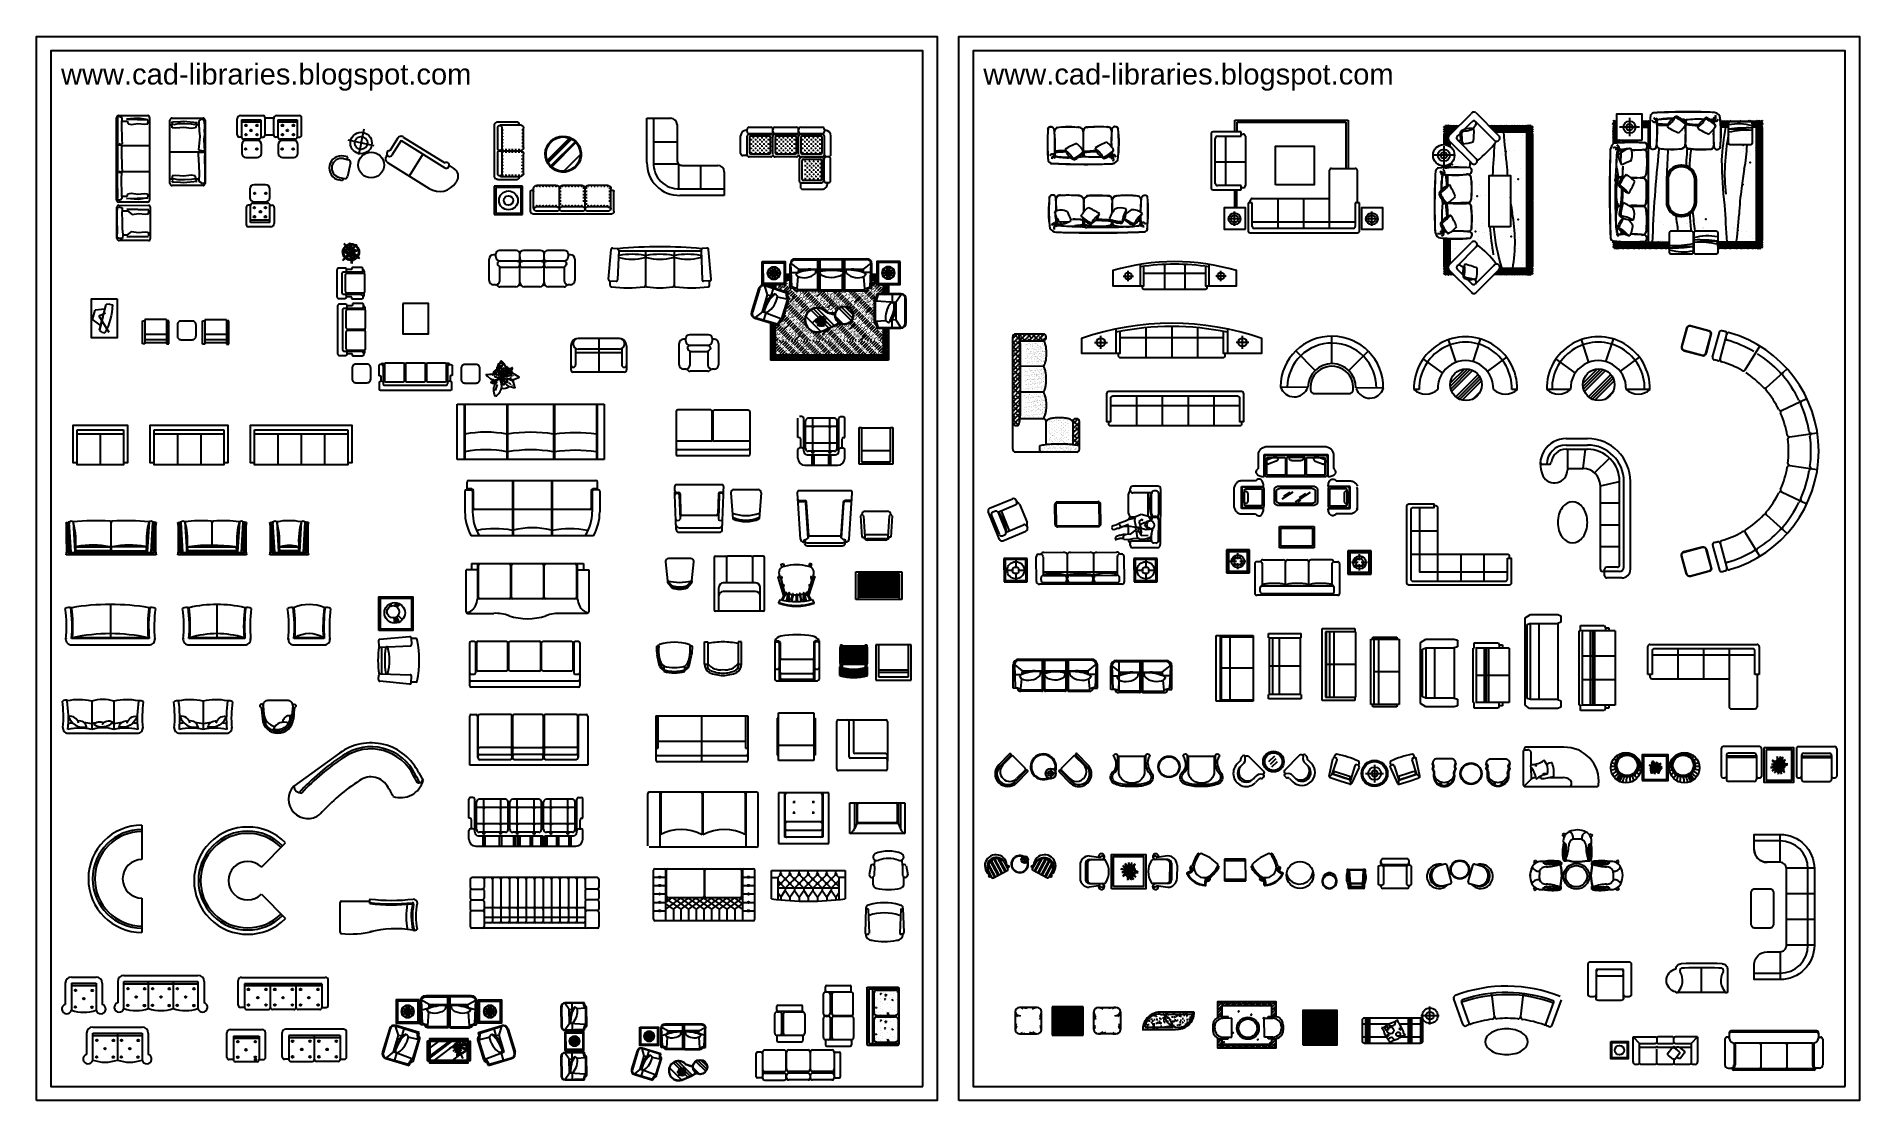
# Model space of a CAD drawing. Header units: inches. Extents: x 3.5 to 46, y 8.9 to 33.7.
import ezdxf

# ---------------------------------------------------------------- set-up
doc = ezdxf.new("R2010")
doc.units = ezdxf.units.IN
doc.header["$MEASUREMENT"] = 0
for name, color, linetype in [('02', 2, 'Continuous'), ('1', 1, 'Continuous'), ('4', 4, 'Continuous'), ('8', 8, 'Continuous'), ('kadrbm', 4, 'Continuous')]:
    doc.layers.add(name, color=color, linetype=linetype)
doc.styles.add('bmmm', font='swissel.ttf')
pattern_1 = [(45, (-17.295557, 21.65625), (-0.03535534, 0.03535534), [0.12, -0.03, 0.005, -0.03, 0.005, -0.065]), (45, (-17.295557, 21.65625), (-0.03535534, 0.03535534), [-0.22, 0.005, -0.03])]
pattern_2 = [(360, (-17.295557, 21.656248), (0.0635, 0.015875), [0.254, -0.127]), (90, (-17.295557, 21.656248), (-0.015875, -0.0635), [0.254, -0.127])]

# ---------------------------------------------------------------- blocks, each defined once
blk = doc.blocks.new('kadrbm')
at = {"layer": 'kadrbm', "color": 4}
blk.add_lwpolyline([(0, 0), (0, 24.797), (21, 24.797), (21, 0), (0, 0)], close=True, dxfattribs=at)
blk.add_lwpolyline([(20.663, 0.326), (20.663, 24.46), (0.337, 24.46), (0.337, 0.326), (20.663, 0.326)], dxfattribs=at)
at = {"layer": 'kadrbm', "color": 211, "true_color": 0xf674fb, "style": 'bmmm'}
blk.add_text('www.cad-libraries.blogspot.com', height=0.48513, dxfattribs=at).set_placement((0.573, 23.677))

msp = doc.modelspace()

# ---------------------------------------------------------------- hatches: boundary and pattern name
at = {"layer": '8'}
h = msp.add_hatch(dxfattribs=at)
h.set_pattern_fill('HOUND,_O', color=256, scale=0.008, angle=360, double=1)
h.set_pattern_definition([(360, (-17.53238, 21.539753), (0.0508, 0.0127), [0.2032, -0.1016]), (90, (-17.53238, 21.539753), (-0.0127, -0.0508), [0.2032, -0.1016])])
h.paths.add_polyline_path([(20.611, 27.9), (20.611, 27.846), (20.731, 27.81), (20.731, 27.901)])
h.paths.add_polyline_path([(20.956, 28.016), (21.071, 28.016), (21.071, 28.136), (20.955, 28.136)])
h = msp.add_hatch(dxfattribs=at)
h.set_pattern_fill('HOUND', color=256, scale=0.01, angle=360, style=0)
h.set_pattern_definition(pattern_2)
h.paths.add_polyline_path([(23.359, 27.905), (23.239, 27.905), (23.239, 27.69), (23.359, 27.689)])
h.paths.add_polyline_path([(23.089, 28.136), (22.971, 28.136), (22.971, 28.016), (23.089, 28.016)])
h = msp.add_hatch(dxfattribs=at)
h.set_pattern_fill('ACAD_ISO14W100,_O', color=256, scale=0.01, angle=45)
h.set_pattern_definition(pattern_1)
h.paths.add_polyline_path([(22.016, 27.755), (21.156, 27.755), (21.156, 27.433), (22.016, 27.433)])
h = msp.add_hatch(dxfattribs=at)
h.set_pattern_fill('ACAD_ISO14W100,_O', color=256, scale=0.01, angle=45)
h.set_pattern_definition(pattern_1)
h.paths.add_polyline_path([(23.079, 27.609), (23.087, 27.69), (23.239, 27.69), (23.239, 27.905), (23.089, 27.905), (23.089, 28.016), (22.971, 28.016), (22.971, 27.817), (22.882, 27.814, -0.415017), (22.809, 27.756), (22.352, 27.756, -0.414214), (22.312, 27.796, -0.414214), (22.271, 27.756), (22.016, 27.756), (22.016, 27.433), (23.024, 27.433), (23.024, 27.527, -0.402665)])
h = msp.add_hatch(dxfattribs=at)
h.set_pattern_fill('ANSI34', color=256, scale=0.02, angle=270, style=0)
h.set_pattern_definition([(315, (11.30478, 30.4377), (0.269408, 0.269408), []), (315, (11.30478, 30.3479), (0.269408, 0.269408), []), (315, (11.30478, 30.2581), (0.269408, 0.269408), []), (315, (11.30478, 30.1683), (0.269408, 0.269408), [])])
h.paths.add_polyline_path([(22.53, 27.187, 1), (22.123, 27.187, 1)])
h = msp.add_hatch(dxfattribs=at)
h.set_pattern_fill('HOUND', color=256, scale=0.01, angle=360, style=0)
h.set_pattern_definition(pattern_2)
h.paths.add_polyline_path([(20.73, 26.645), (20.611, 26.652), (20.611, 26.142), (20.794, 26.142), (20.795, 26.262), (20.73, 26.262)])
h.paths.add_polyline_path([(20.73, 26.974), (20.611, 27.01), (20.611, 26.652), (20.73, 26.645)])
h = msp.add_hatch(dxfattribs=at)
h.set_pattern_fill('HOUND', color=256, scale=0.01, angle=360, style=0)
h.set_pattern_definition(pattern_2)
h.paths.add_polyline_path([(23.239, 26.262), (22.732, 26.262), (22.678, 26.142), (23.359, 26.142), (23.359, 26.889), (23.239, 26.89)])
h = msp.add_hatch(dxfattribs=at)
h.set_pattern_fill('ACAD_ISO10W100', color=256, scale=0.01, angle=45, style=0)
h.set_pattern_definition([(45, (13.10098, 30.37279), (-0.03535534, 0.03535534), [0.12, -0.03, 0.005, -0.03])])
h.paths.add_polyline_path([(23.239, 26.6), (20.73, 26.6), (20.73, 26.262), (23.239, 26.262)])
h = msp.add_hatch(dxfattribs=at)
h.set_pattern_fill('HOUND', color=256, scale=0.01, angle=360, style=0)
h.set_pattern_definition(pattern_2)
h.paths.add_polyline_path([(22.678, 26.142), (22.732, 26.262), (20.795, 26.262), (20.794, 26.142)])
h = msp.add_hatch(dxfattribs=at)
h.set_pattern_fill('CORK', color=256, scale=0.4, angle=45, style=0, double=1)
h.set_pattern_definition([(45, (236.169156, -25.057955), (-0.035355339, 0.035355339), []), (180, (236.20451, -25.05796), (-3e-17, -0.14142136), [0.07071068, -0.07071068]), (180, (236.21335, -25.04912), (-3e-17, -0.14142136), [0.07071068, -0.07071068]), (180, (236.22219, -25.04028), (-3e-17, -0.14142136), [0.07071068, -0.07071068])])
h.paths.add_polyline_path([(31.039, 11.199), (31.039, 10.824, -0.109293), (31.123, 10.843), (31.139, 10.843), (31.139, 11.105), (32.292, 11.105), (32.292, 10.846), (32.361, 10.846, -0.039235), (32.392, 10.844), (32.392, 11.199)])
h.paths.add_polyline_path([(32.392, 10.329, -0.037022), (32.362, 10.327), (32.292, 10.327), (32.292, 10.196), (31.139, 10.196), (31.139, 10.324), (31.126, 10.324, -0.11289), (31.039, 10.344), (31.039, 10.111), (32.392, 10.111)])
h = msp.add_hatch(dxfattribs=at)
h.set_pattern_fill('AR-CONC', color=256, scale=0.03, style=0)
h.set_pattern_definition([(50, (-13.69821, -8.8289), (0.21517805, -0.01882564), [0.0225, -0.2475]), (355, (-13.69821, -8.8289), (-0.0416254, 0.2256576), [0.018, -0.198]), (100.4514, (-13.68028, -8.83047), (0.1735528, 0.2068319), [0.0191221, -0.2103426]), (46.1842, (-13.6982, -8.7689), (0.3201723, -0.0496557), [0.03375, -0.37125]), (96.6356, (-13.67153, -8.77304), (0.2803988, 0.2922354), [0.028683, -0.315514]), (351.1842, (-13.6982, -8.7689), (0.2803986, 0.2922356), [0.027, -0.297]), (21, (-13.66821, -8.7839), (0.1790721, -0.12078567), [0.0225, -0.2475]), (326, (-13.66821, -8.7839), (0.0729946, 0.217545), [0.018, -0.198]), (71.4514, (-13.6533, -8.79397), (0.2520668, 0.09675915), [0.0191221, -0.2103426]), (37.5, (-13.69821, -8.828905), (0.00364796, 0.09986816), [0, -0.1956, 0, -0.201, 0, -0.19875]), (7.5, (-13.69821, -8.82891), (0.07892086, 0.11832351), [0, -0.1146, 0, -0.1911, 0, -0.07575]), (327.5, (-13.76511, -8.828905), (0.16014673, -0.00676646), [0, -0.075, 0, -0.234, 0, -0.3105]), (317.5, (-13.79511, -8.8289), (0.17495585, 0.0300315), [0, -0.0975, 0, -0.1554, 0, -0.2205])])
h.paths.add_polyline_path([(30.489, 10.947), (29.659, 10.947, 0.389482), (29.289, 10.547), (30.118, 10.547, 0.389475)])
h = msp.add_hatch(dxfattribs=at)
h.set_pattern_fill('_U', color=256, scale=0.025, angle=90, style=0, pattern_type=0)
h.set_pattern_definition([(90, (-5.150746, -9.021203), (-0.025, 2e-18), [])])
h.paths.add_polyline_path([(33.42, 10.984), (33.02, 10.984), (33.02, 10.584), (33.42, 10.584)])
h.paths.add_polyline_path([(33.42, 10.184), (33.82, 10.184), (33.82, 10.584), (33.42, 10.584)])
h = msp.add_hatch(dxfattribs=at)
h.set_pattern_fill('U', color=256, scale=0.025, style=0, pattern_type=0)
h.set_pattern_definition([(0, (-5.150746, -9.021203), (0, 0.025), [])])
h.paths.add_polyline_path([(33.42, 10.584), (33.82, 10.584), (33.82, 10.984), (33.42, 10.984)])
h.paths.add_polyline_path([(33.02, 10.584), (33.02, 10.184), (33.42, 10.184), (33.42, 10.584)])
h = msp.add_hatch(dxfattribs=at)
h.set_pattern_fill('ANSI34', color=256, scale=0.016, angle=270, style=0)
h.set_pattern_definition([(315, (10.1509, 12.2709), (0.215526, 0.215526), []), (315, (10.1509, 12.19905), (0.215526, 0.215526), []), (315, (10.1509, 12.1272), (0.215526, 0.215526), []), (315, (10.1509, 12.05536), (0.215526, 0.215526), [])])
h.paths.add_polyline_path([(19.131, 9.67, 1), (18.806, 9.67, 1)])

# ---------------------------------------------------------------- linework, layer by layer
at = {"layer": '02'}
for p, q in [((36.438, 31.388), (36.941, 31.885)), ((37.05, 31.913), (37.575, 31.386)), ((5.366, 29.875), (5.367, 31.793)), ((5.394, 31.746), (5.396, 31.802)), ((5.394, 31.623), (5.394, 31.746)), ((5.398, 31.242), (5.394, 31.62)), ((5.396, 31.802), (5.424, 31.83)), ((5.417, 31.843), (6.086, 31.843)), ((5.424, 31.83), (5.485, 31.794)), ((5.485, 31.794), (5.481, 31.656)), ((5.481, 31.656), (5.489, 31.269)), ((5.496, 31.715), (5.612, 31.715)), ((5.496, 31.714), (5.496, 31.715)), ((6.1, 31.715), (6.137, 31.715)), ((6.136, 31.793), (6.136, 29.874)), ((6.607, 30.261), (6.607, 31.733)), ((6.607, 31.632), (6.654, 31.632)), ((6.658, 31.783), (7.38, 31.783)), ((7.229, 31.632), (7.279, 31.632)), ((7.285, 31.722), (7.284, 31.65)), ((7.284, 31.65), (7.293, 31.484)), ((7.326, 31.753), (7.285, 31.722)), ((7.293, 31.484), (7.303, 31.356)), ((7.386, 31.759), (7.326, 31.753)), ((7.414, 31.708), (7.386, 31.759)), ((7.419, 31.561), (7.413, 31.727)), ((7.416, 31.492), (7.419, 31.561)), ((7.418, 31.498), (7.416, 31.492)), ((7.419, 31.403), (7.418, 31.498)), ((7.43, 31.733), (7.43, 30.261)), ((8.179, 31.393), (8.179, 31.768)), ((8.254, 31.843), (8.779, 31.843)), ((8.279, 31.743), (8.729, 31.743)), ((8.279, 31.743), (8.279, 31.343)), ((8.279, 31.693), (8.729, 31.693)), ((8.729, 31.743), (8.729, 31.343)), ((8.829, 31.793), (9.028, 31.793)), ((8.829, 31.393), (8.829, 31.793)), ((9.028, 31.393), (9.028, 31.768)), ((9.103, 31.843), (9.628, 31.843)), ((9.128, 31.743), (9.578, 31.743)), ((9.128, 31.743), (9.128, 31.343)), ((9.128, 31.693), (9.578, 31.693)), ((9.578, 31.743), (9.578, 31.343)), ((9.678, 31.393), (9.678, 31.793)), ((11.072, 31.23), (11.138, 31.534)), ((17.73, 31.782), (18.28, 31.782)), ((17.73, 30.751), (17.73, 31.782)), ((17.88, 31.782), (17.88, 30.747)), ((18.43, 31.632), (18.43, 30.804)), ((20.043, 31.499), (20.063, 31.499)), ((20.065, 31.471), (20.065, 31.521)), ((20.115, 31.571), (20.615, 31.571)), ((20.665, 31.471), (20.665, 31.521)), ((20.715, 31.571), (21.215, 31.571)), ((21.265, 31.471), (21.265, 31.521)), ((21.315, 31.571), (21.815, 31.571)), ((21.865, 31.521), (21.865, 31.471)), ((21.887, 31.499), (21.867, 31.499)), ((31.579, 31.462), (30.929, 31.462)), ((31.435, 31.736), (34.074, 31.736)), ((31.435, 31.473), (31.435, 31.736)), ((31.485, 31.686), (34.024, 31.686)), ((31.485, 31.473), (31.485, 31.686)), ((31.579, 31.362), (31.579, 31.462)), ((34.024, 31.686), (34.024, 30.619)), ((34.074, 31.736), (34.074, 30.619)), ((36.634, 31.372), (36.962, 31.7)), ((36.779, 31.517), (36.962, 31.7)), ((37.519, 31.229), (37.047, 31.704)), ((40.933, 31.572), (41.108, 31.572)), ((42.944, 31.571), (42.77, 31.571)), ((43.588, 31.571), (43.494, 31.571)), ((43.588, 31.571), (43.588, 28.894)), ((5.392, 31.134), (5.367, 31.134)), ((5.391, 31.107), (5.394, 31.163)), ((5.391, 30.984), (5.391, 31.107)), ((5.394, 31.156), (5.398, 31.242)), ((5.394, 31.163), (5.421, 31.191)), ((5.458, 31.152), (5.394, 31.156)), ((5.421, 31.191), (5.483, 31.155)), ((5.497, 31.19), (5.458, 31.152)), ((5.483, 31.155), (5.479, 31.017)), ((6.136, 31.134), (5.482, 31.134)), ((5.489, 31.269), (5.497, 31.19)), ((7.303, 31.356), (7.274, 31.042)), ((7.274, 31.042), (7.379, 31.019)), ((7.379, 31.019), (7.424, 31.027)), ((7.409, 31.291), (7.419, 31.403)), ((7.418, 31.12), (7.409, 31.291)), ((7.424, 31.027), (7.418, 31.12)), ((8.279, 31.343), (8.229, 31.343)), ((8.282, 31.164), (8.282, 30.964)), ((8.679, 31.293), (8.329, 31.293)), ((8.645, 31.264), (8.382, 31.264)), ((8.729, 31.343), (8.779, 31.343)), ((8.745, 30.964), (8.745, 31.164)), ((8.829, 31.393), (9.028, 31.393)), ((9.128, 31.343), (9.078, 31.343)), ((9.131, 31.164), (9.131, 30.964)), ((9.528, 31.293), (9.178, 31.293)), ((9.494, 31.264), (9.231, 31.264)), ((9.578, 31.343), (9.628, 31.343)), ((9.594, 30.964), (9.594, 31.164)), ((11.371, 31.136), (10.762, 31.269)), ((11.072, 31.23), (11.006, 30.925)), ((11.912, 31.311), (11.732, 31.024)), ((11.997, 31.259), (11.785, 30.919)), ((11.997, 31.259), (13.015, 30.624)), ((12.05, 31.343), (13.017, 30.74)), ((17.88, 31.232), (18.43, 31.232)), ((19.913, 30.962), (19.913, 31.369)), ((20.065, 30.942), (20.065, 31.359)), ((20.115, 31.421), (20.615, 31.421)), ((20.115, 31.409), (20.615, 31.409)), ((20.118, 31.333), (20.118, 30.982)), ((20.583, 31.363), (20.148, 31.363)), ((20.613, 30.982), (20.613, 31.333)), ((20.665, 30.942), (20.665, 31.359)), ((20.715, 31.421), (21.215, 31.421)), ((20.715, 31.409), (21.215, 31.409)), ((20.718, 31.333), (20.718, 30.982)), ((21.183, 31.363), (20.748, 31.363)), ((21.213, 30.982), (21.213, 31.333)), ((21.265, 30.942), (21.265, 31.359)), ((21.315, 31.421), (21.815, 31.421)), ((21.315, 31.409), (21.815, 31.409)), ((21.318, 31.333), (21.318, 30.982)), ((21.782, 31.363), (21.348, 31.363)), ((21.812, 30.982), (21.812, 31.333)), ((21.865, 30.918), (21.865, 31.359)), ((22.017, 30.938), (22.017, 31.369)), ((30.879, 31.412), (30.879, 30.162)), ((30.979, 30.262), (30.979, 31.312)), ((31.029, 31.362), (31.579, 31.362)), ((31.213, 31.362), (31.213, 30.212)), ((31.579, 31.412), (31.629, 31.412)), ((31.679, 31.362), (31.679, 30.212)), ((36.439, 31.25), (36.941, 30.746)), ((36.622, 31.28), (37.047, 30.852)), ((36.634, 31.372), (36.686, 31.424)), ((40.399, 31.272), (40.399, 31.208)), ((5.395, 30.604), (5.392, 30.981)), ((5.392, 30.518), (5.395, 30.604)), ((5.479, 31.017), (5.486, 30.63)), ((5.486, 30.63), (5.494, 30.551)), ((6.607, 30.997), (7.43, 30.997)), ((8.382, 30.864), (8.645, 30.864)), ((9.231, 30.864), (9.494, 30.864)), ((10.655, 30.84), (10.772, 30.814)), ((10.756, 30.879), (10.668, 30.898)), ((10.743, 30.821), (10.756, 30.879)), ((10.818, 30.743), (10.748, 30.42)), ((11.671, 30.925), (11.647, 30.887)), ((11.679, 30.749), (12.655, 30.141)), ((12.506, 30.941), (12.188, 30.432)), ((13.119, 30.677), (13.238, 30.603)), ((17.88, 30.717), (18.464, 30.717)), ((18.464, 30.717), (18.464, 30.132)), ((18.551, 30.682), (19.38, 30.682)), ((18.98, 30.682), (18.98, 30.132)), ((20.035, 30.912), (19.963, 30.912)), ((20.615, 30.881), (20.115, 30.881)), ((20.148, 30.952), (20.583, 30.952)), ((21.215, 30.881), (20.715, 30.881)), ((20.748, 30.952), (21.183, 30.952)), ((21.275, 30.828), (21.275, 30.329)), ((21.815, 30.881), (21.315, 30.881)), ((21.348, 30.952), (21.782, 30.952)), ((21.35, 30.362), (21.35, 30.796)), ((21.38, 30.878), (21.797, 30.878)), ((21.38, 30.826), (21.771, 30.826)), ((21.801, 30.796), (21.801, 30.362)), ((21.847, 30.329), (21.847, 30.828)), ((21.859, 30.328), (21.859, 30.828)), ((21.895, 30.888), (21.967, 30.888)), ((21.959, 30.878), (21.909, 30.878)), ((22.009, 30.328), (22.009, 30.828)), ((30.979, 30.762), (31.679, 30.762)), ((33.691, 30.611), (34.242, 30.611)), ((5.392, 30.534), (5.367, 30.534)), ((5.388, 30.34), (5.389, 30.463)), ((5.389, 30.463), (5.391, 30.52)), ((5.392, 29.96), (5.389, 30.338)), ((5.391, 30.52), (5.419, 30.548)), ((5.456, 30.513), (5.392, 30.518)), ((5.419, 30.548), (5.48, 30.511)), ((5.494, 30.551), (5.456, 30.513)), ((6.136, 30.534), (5.476, 30.534)), ((5.48, 30.511), (5.476, 30.374)), ((5.476, 30.374), (5.483, 29.986)), ((6.651, 30.362), (6.607, 30.362)), ((6.658, 30.439), (6.65, 30.351)), ((6.695, 30.365), (6.652, 30.329)), ((6.652, 30.329), (6.677, 30.288)), ((6.741, 30.448), (6.658, 30.439)), ((7.38, 30.211), (6.658, 30.211)), ((6.677, 30.288), (6.784, 30.295)), ((6.799, 30.348), (6.695, 30.365)), ((6.932, 30.43), (6.741, 30.448)), ((6.784, 30.295), (6.922, 30.281)), ((6.952, 30.342), (6.799, 30.348)), ((6.922, 30.281), (7.242, 30.313)), ((7.105, 30.456), (6.932, 30.43)), ((7.11, 30.355), (6.952, 30.342)), ((7.201, 30.44), (7.105, 30.456)), ((7.196, 30.365), (7.11, 30.355)), ((7.238, 30.313), (7.196, 30.365)), ((7.224, 30.363), (7.201, 30.44)), ((7.279, 30.362), (7.226, 30.362)), ((7.279, 30.363), (7.279, 30.362)), ((8.836, 30.231), (8.573, 30.231)), ((10.634, 30.322), (10.546, 30.342)), ((10.559, 30.4), (10.676, 30.375)), ((10.647, 30.381), (10.634, 30.322)), ((13.301, 30.327), (13.275, 30.285)), ((14.171, 30.197), (14.171, 29.537)), ((14.831, 30.197), (14.171, 30.197)), ((14.831, 29.537), (14.831, 30.197)), ((19.53, 30.532), (19.53, 29.982)), ((21.306, 30.248), (21.306, 30.176)), ((21.336, 30.278), (21.797, 30.278)), ((21.771, 30.332), (21.38, 30.332)), ((21.959, 30.278), (21.909, 30.278)), ((31.579, 30.212), (31.029, 30.212)), ((31.579, 30.112), (31.579, 30.212)), ((33.642, 29.211), (33.642, 30.572)), ((34.292, 29.811), (34.292, 30.561)), ((5.389, 29.874), (5.392, 29.96)), ((5.453, 29.869), (5.389, 29.874)), ((6.086, 29.825), (5.416, 29.825)), ((5.418, 29.751), (6.109, 29.749)), ((5.491, 29.908), (5.453, 29.869)), ((5.483, 29.986), (5.491, 29.908)), ((5.608, 29.953), (5.494, 29.953)), ((5.865, 29.884), (5.594, 29.911)), ((5.597, 29.911), (6.095, 29.924)), ((5.609, 29.954), (5.628, 30.019)), ((5.628, 30.019), (5.71, 30.033)), ((5.71, 30.033), (5.857, 30.01)), ((5.857, 30.01), (6.019, 30.025)), ((6.095, 29.924), (5.865, 29.884)), ((6.019, 30.025), (6.089, 30.018)), ((6.089, 30.018), (6.096, 29.943)), ((6.135, 29.953), (6.095, 29.953)), ((8.489, 29.753), (8.439, 29.753)), ((8.473, 30.131), (8.473, 29.931)), ((8.489, 29.353), (8.489, 29.753)), ((8.539, 29.803), (8.889, 29.803)), ((8.573, 29.831), (8.836, 29.831)), ((8.936, 29.931), (8.936, 30.131)), ((8.939, 29.353), (8.939, 29.753)), ((8.939, 29.753), (8.989, 29.753)), ((14.204, 30.164), (14.204, 29.57)), ((14.798, 30.164), (14.204, 30.164)), ((14.798, 29.57), (14.798, 30.164)), ((18.495, 30.132), (19.53, 30.132)), ((19.53, 29.982), (18.498, 29.982)), ((21.356, 30.126), (21.807, 30.126)), ((30.929, 30.112), (31.579, 30.112)), ((31.433, 29.692), (31.433, 30.112)), ((31.483, 29.692), (31.483, 30.112)), ((31.629, 30.162), (31.579, 30.162)), ((31.742, 29.811), (31.742, 29.161)), ((31.842, 29.811), (31.742, 29.811)), ((31.792, 29.811), (31.792, 29.861)), ((31.842, 29.911), (33.642, 29.911)), ((31.842, 29.261), (31.842, 29.811)), ((32.442, 29.211), (32.442, 29.911)), ((33.042, 29.211), (33.042, 29.911)), ((34.242, 29.811), (34.242, 29.261)), ((34.342, 29.811), (34.242, 29.811)), ((34.342, 29.161), (34.342, 29.811)), ((5.373, 28.984), (5.375, 29.708)), ((5.377, 29.387), (5.375, 29.481)), ((5.375, 29.481), (5.38, 29.453)), ((5.384, 29.162), (5.377, 29.387)), ((5.379, 29.412), (5.38, 29.603)), ((5.38, 29.603), (5.383, 29.682)), ((5.383, 29.682), (5.418, 29.719)), ((5.418, 29.719), (5.495, 29.69)), ((5.495, 29.69), (5.49, 29.535)), ((5.49, 29.535), (5.495, 29.43)), ((5.495, 29.43), (5.499, 29.211)), ((5.504, 29.621), (5.622, 29.621)), ((5.504, 29.62), (5.504, 29.621)), ((6.114, 29.648), (5.608, 29.663)), ((5.611, 29.663), (6.114, 29.648)), ((6.115, 29.619), (6.152, 29.619)), ((6.152, 29.705), (6.15, 28.969)), ((8.389, 29.703), (8.389, 29.303)), ((8.939, 29.403), (8.489, 29.403)), ((8.939, 29.353), (8.489, 29.353)), ((9.039, 29.703), (9.039, 29.328)), ((14.171, 29.537), (14.831, 29.537)), ((14.204, 29.57), (14.798, 29.57)), ((31.579, 29.437), (31.28, 29.437)), ((31.427, 29.275), (31.427, 29.604)), ((34.242, 29.361), (31.842, 29.361)), ((34.78, 29.437), (34.481, 29.437)), ((34.628, 29.275), (34.628, 29.604)), ((5.379, 28.994), (5.384, 29.162)), ((5.46, 28.974), (5.379, 28.994)), ((6.107, 28.928), (5.426, 28.93)), ((5.507, 28.981), (5.46, 28.974)), ((5.499, 29.211), (5.508, 29.074)), ((5.508, 29.074), (5.507, 28.981)), ((5.617, 29.059), (5.509, 29.059)), ((5.619, 29.06), (5.721, 29.139)), ((5.721, 29.139), (5.869, 29.116)), ((5.869, 29.116), (6.033, 29.131)), ((6.033, 29.131), (6.104, 29.123)), ((6.104, 29.123), (6.11, 29.048)), ((6.15, 29.057), (6.11, 29.057)), ((8.964, 29.253), (8.439, 29.253)), ((31.792, 29.111), (34.292, 29.111)), ((34.192, 29.211), (31.892, 29.211)), ((40.399, 28.894), (40.399, 28.908)), ((10.619, 28.688), (10.634, 28.685)), ((10.619, 28.688), (10.627, 28.687)), ((10.624, 28.688), (10.619, 28.688)), ((10.629, 28.688), (10.624, 28.688)), ((10.627, 28.687), (10.635, 28.687)), ((10.633, 28.688), (10.629, 28.688)), ((10.636, 28.688), (10.633, 28.688)), ((10.634, 28.685), (10.646, 28.682)), ((10.635, 28.687), (10.641, 28.687)), ((10.639, 28.688), (10.636, 28.688)), ((10.641, 28.688), (10.639, 28.688)), ((10.644, 28.689), (10.641, 28.688)), ((10.641, 28.687), (10.646, 28.687)), ((10.646, 28.689), (10.644, 28.689)), ((10.645, 28.474), (10.65, 28.48)), ((10.649, 28.69), (10.646, 28.689)), ((10.646, 28.687), (10.65, 28.687)), ((10.646, 28.682), (10.656, 28.68)), ((10.656, 28.479), (10.648, 28.473)), ((10.651, 28.691), (10.649, 28.69)), ((10.65, 28.687), (10.654, 28.686)), ((10.65, 28.48), (10.653, 28.485)), ((10.654, 28.692), (10.651, 28.691)), ((10.653, 28.485), (10.656, 28.489)), ((10.656, 28.692), (10.654, 28.692)), ((10.654, 28.686), (10.657, 28.686)), ((10.659, 28.693), (10.656, 28.692)), ((10.656, 28.68), (10.663, 28.678)), ((10.656, 28.489), (10.659, 28.493)), ((10.663, 28.483), (10.656, 28.479)), ((10.657, 28.686), (10.66, 28.686)), ((10.661, 28.694), (10.659, 28.693)), ((10.659, 28.493), (10.661, 28.496)), ((10.66, 28.686), (10.662, 28.686)), ((10.664, 28.696), (10.661, 28.694)), ((10.661, 28.496), (10.662, 28.499)), ((10.662, 28.686), (10.664, 28.686)), ((10.662, 28.499), (10.664, 28.502)), ((10.663, 28.678), (10.668, 28.677)), ((10.669, 28.488), (10.663, 28.483)), ((10.666, 28.697), (10.664, 28.696)), ((10.664, 28.686), (10.666, 28.686)), ((10.664, 28.502), (10.666, 28.504)), ((10.675, 28.846), (10.665, 28.853)), ((10.669, 28.698), (10.666, 28.697)), ((10.666, 28.686), (10.668, 28.686)), ((10.666, 28.504), (10.668, 28.507)), ((10.668, 28.686), (10.67, 28.686)), ((10.668, 28.677), (10.672, 28.676)), ((10.668, 28.507), (10.67, 28.51)), ((10.671, 28.699), (10.669, 28.698)), ((10.674, 28.491), (10.669, 28.488)), ((10.67, 28.686), (10.672, 28.686)), ((10.67, 28.51), (10.673, 28.513)), ((10.674, 28.699), (10.671, 28.699)), ((10.672, 28.686), (10.673, 28.686)), ((10.672, 28.676), (10.675, 28.675)), ((10.673, 28.686), (10.675, 28.686)), ((10.673, 28.513), (10.675, 28.516)), ((10.676, 28.7), (10.674, 28.699)), ((10.679, 28.495), (10.674, 28.491)), ((10.675, 28.846), (10.681, 28.832)), ((10.683, 28.841), (10.675, 28.846)), ((10.675, 28.686), (10.677, 28.686)), ((10.675, 28.675), (10.677, 28.673)), ((10.675, 28.516), (10.678, 28.519)), ((10.679, 28.701), (10.676, 28.7)), ((10.677, 28.686), (10.678, 28.686)), ((10.677, 28.673), (10.678, 28.672)), ((10.678, 28.686), (10.68, 28.685)), ((10.678, 28.672), (10.68, 28.671)), ((10.678, 28.519), (10.68, 28.522)), ((10.681, 28.702), (10.679, 28.701)), ((10.684, 28.498), (10.679, 28.495)), ((10.68, 28.685), (10.682, 28.685)), ((10.68, 28.671), (10.681, 28.669)), ((10.68, 28.522), (10.683, 28.525)), ((10.681, 28.832), (10.686, 28.821)), ((10.683, 28.703), (10.681, 28.702)), ((10.681, 28.669), (10.683, 28.668)), ((10.682, 28.685), (10.684, 28.685)), ((10.691, 28.836), (10.683, 28.841)), ((10.685, 28.704), (10.683, 28.703)), ((10.683, 28.668), (10.684, 28.666)), ((10.683, 28.525), (10.685, 28.527)), ((10.684, 28.685), (10.686, 28.684)), ((10.684, 28.666), (10.686, 28.665)), ((10.688, 28.501), (10.684, 28.498)), ((10.687, 28.705), (10.685, 28.704)), ((10.685, 28.527), (10.688, 28.53)), ((10.686, 28.821), (10.691, 28.811)), ((10.686, 28.684), (10.688, 28.684)), ((10.686, 28.665), (10.687, 28.663)), ((10.689, 28.706), (10.687, 28.705)), ((10.687, 28.663), (10.689, 28.661)), ((10.688, 28.684), (10.689, 28.684)), ((10.688, 28.53), (10.691, 28.532)), ((10.693, 28.504), (10.688, 28.501)), ((10.691, 28.707), (10.689, 28.706)), ((10.689, 28.684), (10.691, 28.683)), ((10.689, 28.661), (10.691, 28.66)), ((10.697, 28.831), (10.691, 28.836)), ((10.691, 28.811), (10.695, 28.804)), ((10.693, 28.708), (10.691, 28.707)), ((10.691, 28.683), (10.693, 28.683)), ((10.691, 28.66), (10.693, 28.658)), ((10.691, 28.532), (10.693, 28.534)), ((10.694, 28.709), (10.693, 28.708)), ((10.693, 28.683), (10.695, 28.683)), ((10.693, 28.658), (10.695, 28.656)), ((10.693, 28.534), (10.695, 28.536)), ((10.697, 28.507), (10.693, 28.504)), ((10.696, 28.71), (10.694, 28.709)), ((10.695, 28.804), (10.699, 28.797)), ((10.695, 28.683), (10.697, 28.682)), ((10.695, 28.656), (10.697, 28.655)), ((10.695, 28.536), (10.698, 28.538)), ((10.698, 28.71), (10.696, 28.71)), ((10.703, 28.828), (10.697, 28.831)), ((10.697, 28.682), (10.699, 28.682)), ((10.697, 28.655), (10.7, 28.653)), ((10.702, 28.51), (10.697, 28.507)), ((10.7, 28.711), (10.698, 28.71)), ((10.698, 28.538), (10.7, 28.54)), ((10.699, 28.797), (10.702, 28.792)), ((10.699, 28.682), (10.701, 28.681)), ((10.701, 28.712), (10.7, 28.711)), ((10.7, 28.653), (10.702, 28.651)), ((10.7, 28.54), (10.702, 28.542)), ((10.703, 28.713), (10.701, 28.712)), ((10.701, 28.681), (10.703, 28.681)), ((10.702, 28.792), (10.705, 28.788)), ((10.702, 28.651), (10.705, 28.65)), ((10.702, 28.542), (10.704, 28.544)), ((10.706, 28.513), (10.702, 28.51)), ((10.708, 28.824), (10.703, 28.828)), ((10.705, 28.713), (10.703, 28.713)), ((10.703, 28.681), (10.706, 28.68)), ((10.704, 28.544), (10.706, 28.545)), ((10.705, 28.788), (10.708, 28.784)), ((10.707, 28.714), (10.705, 28.713)), ((10.705, 28.65), (10.707, 28.648)), ((10.706, 28.68), (10.708, 28.68)), ((10.706, 28.545), (10.708, 28.547)), ((10.71, 28.517), (10.706, 28.513)), ((10.709, 28.714), (10.707, 28.714)), ((10.707, 28.648), (10.709, 28.647)), ((10.712, 28.821), (10.708, 28.824)), ((10.708, 28.784), (10.71, 28.781)), ((10.708, 28.68), (10.71, 28.679)), ((10.708, 28.547), (10.71, 28.549)), ((10.711, 28.714), (10.709, 28.714)), ((10.709, 28.647), (10.711, 28.645)), ((10.71, 28.781), (10.712, 28.778)), ((10.71, 28.679), (10.712, 28.678)), ((10.71, 28.549), (10.712, 28.551)), ((10.715, 28.52), (10.71, 28.517)), ((10.713, 28.715), (10.711, 28.714)), ((10.711, 28.645), (10.713, 28.644)), ((10.716, 28.817), (10.712, 28.821)), ((10.712, 28.778), (10.714, 28.775)), ((10.712, 28.678), (10.715, 28.678)), ((10.712, 28.551), (10.713, 28.552)), ((10.715, 28.715), (10.713, 28.715)), ((10.713, 28.644), (10.715, 28.642)), ((10.713, 28.552), (10.715, 28.554)), ((10.714, 28.775), (10.716, 28.773)), ((10.717, 28.715), (10.715, 28.715)), ((10.715, 28.678), (10.717, 28.677)), ((10.715, 28.642), (10.717, 28.641)), ((10.715, 28.554), (10.717, 28.556)), ((10.719, 28.523), (10.715, 28.52)), ((10.721, 28.814), (10.716, 28.817)), ((10.716, 28.773), (10.718, 28.771)), ((10.719, 28.715), (10.717, 28.715)), ((10.717, 28.677), (10.72, 28.676)), ((10.717, 28.641), (10.719, 28.639)), ((10.717, 28.556), (10.718, 28.558)), ((10.718, 28.771), (10.72, 28.768)), ((10.718, 28.558), (10.72, 28.56)), ((10.721, 28.715), (10.719, 28.715)), ((10.719, 28.639), (10.721, 28.638)), ((10.723, 28.526), (10.719, 28.523)), ((10.72, 28.768), (10.721, 28.766)), ((10.72, 28.676), (10.722, 28.676)), ((10.72, 28.56), (10.722, 28.562)), ((10.725, 28.81), (10.721, 28.814)), ((10.721, 28.766), (10.723, 28.764)), ((10.723, 28.715), (10.721, 28.715)), ((10.721, 28.638), (10.722, 28.637)), ((10.722, 28.676), (10.724, 28.675)), ((10.722, 28.637), (10.724, 28.636)), ((10.722, 28.562), (10.723, 28.565)), ((10.723, 28.764), (10.724, 28.762)), ((10.724, 28.715), (10.723, 28.715)), ((10.723, 28.565), (10.725, 28.567)), ((10.727, 28.529), (10.723, 28.526)), ((10.724, 28.762), (10.726, 28.76)), ((10.726, 28.715), (10.724, 28.715)), ((10.724, 28.675), (10.727, 28.675)), ((10.724, 28.636), (10.726, 28.635)), ((10.729, 28.807), (10.725, 28.81)), ((10.725, 28.567), (10.727, 28.569)), ((10.726, 28.76), (10.727, 28.758)), ((10.728, 28.715), (10.726, 28.715)), ((10.726, 28.635), (10.728, 28.634)), ((10.727, 28.758), (10.729, 28.755)), ((10.727, 28.675), (10.729, 28.675)), ((10.727, 28.569), (10.729, 28.572)), ((10.731, 28.531), (10.727, 28.529)), ((10.729, 28.715), (10.728, 28.715)), ((10.728, 28.634), (10.73, 28.633)), ((10.733, 28.803), (10.729, 28.807)), ((10.729, 28.755), (10.731, 28.753)), ((10.731, 28.715), (10.729, 28.715)), ((10.729, 28.675), (10.732, 28.674)), ((10.729, 28.572), (10.731, 28.574)), ((10.73, 28.633), (10.731, 28.632)), ((10.731, 28.753), (10.732, 28.751)), ((10.733, 28.715), (10.731, 28.715)), ((10.731, 28.632), (10.733, 28.631)), ((10.731, 28.574), (10.733, 28.576)), ((10.735, 28.534), (10.731, 28.531)), ((10.732, 28.751), (10.734, 28.749)), ((10.732, 28.674), (10.734, 28.674)), ((10.737, 28.799), (10.733, 28.803)), ((10.734, 28.715), (10.733, 28.715)), ((10.733, 28.631), (10.735, 28.63)), ((10.733, 28.576), (10.735, 28.579)), ((10.734, 28.749), (10.736, 28.747)), ((10.736, 28.714), (10.734, 28.715)), ((10.734, 28.674), (10.736, 28.674)), ((10.735, 28.63), (10.737, 28.629)), ((10.735, 28.579), (10.737, 28.581)), ((10.739, 28.537), (10.735, 28.534)), ((10.736, 28.747), (10.737, 28.745)), ((10.737, 28.714), (10.736, 28.714)), ((10.736, 28.674), (10.738, 28.673)), ((10.741, 28.796), (10.737, 28.799)), ((10.737, 28.745), (10.739, 28.743)), ((10.739, 28.714), (10.737, 28.714)), ((10.737, 28.629), (10.738, 28.628)), ((10.737, 28.581), (10.739, 28.584)), ((10.738, 28.673), (10.74, 28.673)), ((10.738, 28.628), (10.74, 28.627)), ((10.739, 28.743), (10.741, 28.741)), ((10.74, 28.714), (10.739, 28.714)), ((10.739, 28.584), (10.741, 28.586)), ((10.742, 28.539), (10.739, 28.537)), ((10.742, 28.713), (10.74, 28.714)), ((10.74, 28.673), (10.742, 28.672)), ((10.74, 28.627), (10.741, 28.626)), ((10.744, 28.792), (10.741, 28.796)), ((10.741, 28.741), (10.743, 28.739)), ((10.741, 28.626), (10.743, 28.625)), ((10.741, 28.586), (10.743, 28.588)), ((10.744, 28.713), (10.742, 28.713)), ((10.742, 28.672), (10.743, 28.671)), ((10.746, 28.542), (10.742, 28.539)), ((10.743, 28.739), (10.745, 28.736)), ((10.743, 28.671), (10.745, 28.671)), ((10.743, 28.625), (10.744, 28.624)), ((10.743, 28.588), (10.745, 28.59)), ((10.747, 28.789), (10.744, 28.792)), ((10.746, 28.713), (10.744, 28.713)), ((10.744, 28.624), (10.746, 28.623)), ((10.745, 28.736), (10.747, 28.734)), ((10.745, 28.671), (10.746, 28.67)), ((10.745, 28.59), (10.747, 28.592)), ((10.748, 28.712), (10.746, 28.713)), ((10.746, 28.67), (10.748, 28.669)), ((10.746, 28.623), (10.747, 28.622)), ((10.749, 28.544), (10.746, 28.542)), ((10.75, 28.786), (10.747, 28.789)), ((10.747, 28.734), (10.749, 28.732)), ((10.747, 28.622), (10.748, 28.621)), ((10.747, 28.592), (10.749, 28.594)), ((10.752, 28.711), (10.748, 28.712)), ((10.748, 28.669), (10.749, 28.668)), ((10.748, 28.621), (10.749, 28.62)), ((10.749, 28.732), (10.751, 28.729)), ((10.749, 28.668), (10.751, 28.667)), ((10.749, 28.62), (10.751, 28.619)), ((10.749, 28.594), (10.751, 28.595)), ((10.752, 28.547), (10.749, 28.544)), ((10.752, 28.783), (10.75, 28.786)), ((10.751, 28.729), (10.754, 28.726)), ((10.751, 28.667), (10.752, 28.666)), ((10.751, 28.619), (10.752, 28.618)), ((10.751, 28.595), (10.753, 28.597)), ((10.755, 28.78), (10.752, 28.783)), ((10.756, 28.709), (10.752, 28.711)), ((10.752, 28.666), (10.754, 28.665)), ((10.752, 28.618), (10.753, 28.618)), ((10.755, 28.549), (10.752, 28.547)), ((10.753, 28.618), (10.754, 28.617)), ((10.753, 28.597), (10.754, 28.598)), ((10.754, 28.726), (10.756, 28.723)), ((10.754, 28.665), (10.757, 28.664)), ((10.754, 28.617), (10.756, 28.616)), ((10.754, 28.598), (10.756, 28.599)), ((10.757, 28.777), (10.755, 28.78)), ((10.759, 28.551), (10.755, 28.549)), ((10.756, 28.723), (10.759, 28.72)), ((10.761, 28.707), (10.756, 28.709)), ((10.756, 28.616), (10.757, 28.616)), ((10.756, 28.599), (10.757, 28.6)), ((10.759, 28.774), (10.757, 28.777)), ((10.757, 28.664), (10.759, 28.663)), ((10.757, 28.616), (10.759, 28.615)), ((10.757, 28.6), (10.759, 28.601)), ((10.76, 28.771), (10.759, 28.774)), ((10.759, 28.72), (10.762, 28.717)), ((10.759, 28.663), (10.762, 28.663)), ((10.759, 28.615), (10.761, 28.614)), ((10.759, 28.601), (10.761, 28.602)), ((10.762, 28.553), (10.759, 28.551)), ((10.762, 28.768), (10.76, 28.771)), ((10.767, 28.704), (10.761, 28.707)), ((10.761, 28.614), (10.763, 28.614)), ((10.761, 28.602), (10.762, 28.603)), ((10.764, 28.765), (10.762, 28.768)), ((10.762, 28.717), (10.765, 28.714)), ((10.762, 28.663), (10.765, 28.662)), ((10.762, 28.603), (10.763, 28.603)), ((10.765, 28.555), (10.762, 28.553)), ((10.763, 28.614), (10.765, 28.614)), ((10.763, 28.603), (10.765, 28.604)), ((10.766, 28.762), (10.764, 28.765)), ((10.765, 28.714), (10.767, 28.711)), ((10.765, 28.662), (10.768, 28.661)), ((10.765, 28.614), (10.767, 28.613)), ((10.765, 28.604), (10.766, 28.605)), ((10.768, 28.558), (10.765, 28.555)), ((10.768, 28.759), (10.766, 28.762)), ((10.766, 28.605), (10.768, 28.606)), ((10.767, 28.711), (10.77, 28.708)), ((10.775, 28.701), (10.767, 28.704)), ((10.767, 28.613), (10.769, 28.613)), ((10.77, 28.755), (10.768, 28.759)), ((10.768, 28.661), (10.77, 28.661)), ((10.768, 28.606), (10.769, 28.607)), ((10.771, 28.56), (10.768, 28.558)), ((10.769, 28.613), (10.771, 28.613)), ((10.769, 28.607), (10.77, 28.608)), ((10.772, 28.752), (10.77, 28.755)), ((10.77, 28.708), (10.773, 28.706)), ((10.77, 28.661), (10.773, 28.66)), ((10.77, 28.608), (10.772, 28.609)), ((10.771, 28.613), (10.772, 28.612)), ((10.773, 28.562), (10.771, 28.56)), ((10.774, 28.748), (10.772, 28.752)), ((10.772, 28.612), (10.773, 28.612)), ((10.772, 28.609), (10.773, 28.61)), ((10.773, 28.706), (10.775, 28.704)), ((10.773, 28.66), (10.776, 28.66)), ((10.773, 28.61), (10.775, 28.611)), ((10.776, 28.565), (10.773, 28.562)), ((10.776, 28.744), (10.774, 28.748)), ((10.775, 28.704), (10.777, 28.702)), ((10.775, 28.611), (10.776, 28.613)), ((10.779, 28.74), (10.776, 28.744)), ((10.776, 28.66), (10.778, 28.659)), ((10.776, 28.613), (10.778, 28.614)), ((10.779, 28.568), (10.776, 28.565)), ((10.777, 28.702), (10.779, 28.7)), ((10.778, 28.659), (10.78, 28.658)), ((10.778, 28.614), (10.78, 28.616)), ((10.781, 28.736), (10.779, 28.74)), ((10.779, 28.7), (10.781, 28.698)), ((10.782, 28.57), (10.779, 28.568)), ((10.78, 28.658), (10.782, 28.658)), ((10.78, 28.616), (10.782, 28.617)), ((10.784, 28.732), (10.781, 28.736)), ((10.781, 28.698), (10.783, 28.696)), ((10.783, 28.735), (10.782, 28.728)), ((10.782, 28.658), (10.784, 28.657)), ((10.782, 28.617), (10.783, 28.619)), ((10.784, 28.573), (10.782, 28.57)), ((10.784, 28.746), (10.783, 28.741)), ((10.783, 28.741), (10.783, 28.735)), ((10.783, 28.696), (10.785, 28.695)), ((10.783, 28.619), (10.785, 28.62)), ((10.785, 28.756), (10.784, 28.753)), ((10.784, 28.753), (10.784, 28.75)), ((10.784, 28.75), (10.784, 28.746)), ((10.787, 28.728), (10.784, 28.732)), ((10.784, 28.657), (10.786, 28.657)), ((10.787, 28.576), (10.784, 28.573)), ((10.786, 28.761), (10.785, 28.758)), ((10.785, 28.758), (10.785, 28.756)), ((10.785, 28.695), (10.786, 28.693)), ((10.785, 28.62), (10.787, 28.622)), ((10.787, 28.766), (10.786, 28.763)), ((10.786, 28.763), (10.786, 28.761)), ((10.786, 28.693), (10.788, 28.692)), ((10.786, 28.657), (10.787, 28.656)), ((10.788, 28.769), (10.787, 28.766)), ((10.79, 28.724), (10.787, 28.728)), ((10.787, 28.656), (10.789, 28.656)), ((10.787, 28.622), (10.789, 28.624)), ((10.789, 28.579), (10.787, 28.576)), ((10.789, 28.772), (10.788, 28.769)), ((10.788, 28.692), (10.789, 28.691)), ((10.79, 28.776), (10.789, 28.772)), ((10.789, 28.691), (10.791, 28.689)), ((10.789, 28.656), (10.79, 28.655)), ((10.789, 28.624), (10.791, 28.625)), ((10.792, 28.582), (10.789, 28.579)), ((10.791, 28.782), (10.79, 28.779)), ((10.79, 28.779), (10.79, 28.776)), ((10.794, 28.719), (10.79, 28.724)), ((10.79, 28.655), (10.792, 28.654)), ((10.792, 28.785), (10.791, 28.782)), ((10.791, 28.689), (10.792, 28.688)), ((10.791, 28.625), (10.794, 28.627)), ((10.793, 28.791), (10.792, 28.788)), ((10.792, 28.788), (10.792, 28.785)), ((10.792, 28.688), (10.794, 28.686)), ((10.792, 28.654), (10.794, 28.654)), ((10.794, 28.585), (10.792, 28.582)), ((10.794, 28.846), (10.793, 28.844)), ((10.793, 28.844), (10.793, 28.842)), ((10.793, 28.842), (10.793, 28.839)), ((10.793, 28.839), (10.793, 28.837)), ((10.793, 28.837), (10.793, 28.835)), ((10.793, 28.835), (10.793, 28.832)), ((10.793, 28.832), (10.793, 28.83)), ((10.793, 28.83), (10.793, 28.828)), ((10.793, 28.828), (10.793, 28.825)), ((10.793, 28.825), (10.793, 28.823)), ((10.793, 28.823), (10.794, 28.821)), ((10.794, 28.796), (10.793, 28.793)), ((10.793, 28.793), (10.793, 28.791)), ((10.795, 28.852), (10.794, 28.849)), ((10.794, 28.849), (10.794, 28.846)), ((10.794, 28.821), (10.794, 28.818)), ((10.794, 28.818), (10.794, 28.816)), ((10.794, 28.816), (10.794, 28.813)), ((10.794, 28.813), (10.794, 28.811)), ((10.794, 28.811), (10.794, 28.808)), ((10.794, 28.808), (10.794, 28.806)), ((10.794, 28.806), (10.794, 28.803)), ((10.794, 28.803), (10.794, 28.801)), ((10.794, 28.801), (10.794, 28.798)), ((10.794, 28.798), (10.794, 28.796)), ((10.797, 28.715), (10.794, 28.719)), ((10.794, 28.686), (10.795, 28.685)), ((10.794, 28.654), (10.795, 28.653)), ((10.794, 28.627), (10.796, 28.628)), ((10.797, 28.588), (10.794, 28.585)), ((10.796, 28.855), (10.795, 28.852)), ((10.795, 28.653), (10.797, 28.653)), ((10.797, 28.859), (10.796, 28.855)), ((10.796, 28.628), (10.798, 28.63)), ((10.799, 28.865), (10.797, 28.859)), ((10.801, 28.71), (10.797, 28.715)), ((10.797, 28.684), (10.798, 28.682)), ((10.797, 28.653), (10.799, 28.652)), ((10.799, 28.591), (10.797, 28.588)), ((10.798, 28.682), (10.8, 28.681)), ((10.798, 28.63), (10.8, 28.631)), ((10.802, 28.872), (10.799, 28.865)), ((10.799, 28.652), (10.801, 28.652)), ((10.801, 28.593), (10.799, 28.591)), ((10.801, 28.841), (10.8, 28.838)), ((10.8, 28.838), (10.8, 28.835)), ((10.8, 28.835), (10.8, 28.832)), ((10.8, 28.832), (10.801, 28.83)), ((10.8, 28.681), (10.801, 28.68)), ((10.8, 28.631), (10.802, 28.633)), ((10.802, 28.85), (10.801, 28.845)), ((10.801, 28.845), (10.801, 28.841)), ((10.801, 28.83), (10.801, 28.828)), ((10.801, 28.828), (10.801, 28.825)), ((10.801, 28.825), (10.801, 28.823)), ((10.801, 28.823), (10.801, 28.821)), ((10.801, 28.821), (10.801, 28.819)), ((10.801, 28.819), (10.802, 28.817)), ((10.804, 28.706), (10.801, 28.71)), ((10.801, 28.68), (10.803, 28.678)), ((10.801, 28.652), (10.802, 28.651)), ((10.803, 28.596), (10.801, 28.593)), ((10.806, 28.88), (10.802, 28.872)), ((10.804, 28.864), (10.802, 28.857)), ((10.802, 28.857), (10.802, 28.85)), ((10.802, 28.817), (10.802, 28.815)), ((10.802, 28.815), (10.803, 28.813)), ((10.802, 28.651), (10.804, 28.651)), ((10.802, 28.633), (10.804, 28.634)), ((10.803, 28.813), (10.804, 28.81)), ((10.803, 28.678), (10.805, 28.677)), ((10.805, 28.598), (10.803, 28.596)), ((10.805, 28.874), (10.804, 28.864)), ((10.804, 28.81), (10.804, 28.808)), ((10.804, 28.808), (10.805, 28.806)), ((10.808, 28.702), (10.804, 28.706)), ((10.804, 28.651), (10.806, 28.651)), ((10.804, 28.634), (10.806, 28.635)), ((10.805, 28.874), (10.806, 28.88)), ((10.805, 28.868), (10.805, 28.874)), ((10.805, 28.863), (10.805, 28.868)), ((10.805, 28.858), (10.805, 28.863)), ((10.806, 28.854), (10.805, 28.858)), ((10.805, 28.806), (10.806, 28.803)), ((10.805, 28.677), (10.806, 28.675)), ((10.808, 28.601), (10.805, 28.598)), ((10.806, 28.851), (10.806, 28.854)), ((10.806, 28.848), (10.806, 28.851)), ((10.807, 28.845), (10.806, 28.848)), ((10.806, 28.803), (10.807, 28.801)), ((10.806, 28.675), (10.808, 28.674)), ((10.806, 28.651), (10.808, 28.651)), ((10.806, 28.635), (10.807, 28.636)), ((10.807, 28.843), (10.807, 28.845)), ((10.808, 28.84), (10.807, 28.843)), ((10.807, 28.801), (10.808, 28.798)), ((10.807, 28.636), (10.809, 28.637)), ((10.807, 28.6), (10.807, 28.603)), ((10.807, 28.596), (10.807, 28.6)), ((10.808, 28.593), (10.807, 28.596)), ((10.809, 28.838), (10.808, 28.84)), ((10.808, 28.798), (10.808, 28.796)), ((10.808, 28.796), (10.809, 28.793)), ((10.811, 28.697), (10.808, 28.702)), ((10.808, 28.674), (10.81, 28.672)), ((10.808, 28.651), (10.81, 28.651)), ((10.81, 28.604), (10.808, 28.601)), ((10.808, 28.59), (10.808, 28.593)), ((10.808, 28.586), (10.808, 28.59)), ((10.809, 28.583), (10.808, 28.586)), ((10.809, 28.836), (10.809, 28.838)), ((10.81, 28.835), (10.809, 28.836)), ((10.809, 28.793), (10.81, 28.79)), ((10.809, 28.637), (10.811, 28.638)), ((10.809, 28.581), (10.809, 28.583)), ((10.809, 28.578), (10.809, 28.581)), ((10.809, 28.576), (10.809, 28.578)), ((10.81, 28.573), (10.809, 28.576)), ((10.81, 28.833), (10.81, 28.835)), ((10.811, 28.832), (10.81, 28.833)), ((10.81, 28.79), (10.811, 28.787)), ((10.81, 28.672), (10.811, 28.67)), ((10.81, 28.651), (10.812, 28.65)), ((10.812, 28.607), (10.81, 28.604)), ((10.81, 28.572), (10.81, 28.573)), ((10.81, 28.57), (10.81, 28.572)), ((10.811, 28.568), (10.81, 28.57)), ((10.812, 28.83), (10.811, 28.832)), ((10.811, 28.787), (10.812, 28.784)), ((10.815, 28.692), (10.811, 28.697)), ((10.811, 28.67), (10.813, 28.669)), ((10.811, 28.638), (10.813, 28.639)), ((10.811, 28.566), (10.811, 28.568)), ((10.811, 28.564), (10.811, 28.566)), ((10.812, 28.563), (10.811, 28.564)), ((10.813, 28.829), (10.812, 28.83)), ((10.812, 28.784), (10.812, 28.781)), ((10.812, 28.781), (10.813, 28.778)), ((10.812, 28.65), (10.815, 28.65)), ((10.815, 28.61), (10.812, 28.607)), ((10.812, 28.561), (10.812, 28.563)), ((10.813, 28.559), (10.812, 28.561)), ((10.814, 28.828), (10.813, 28.829)), ((10.813, 28.778), (10.814, 28.776)), ((10.813, 28.669), (10.815, 28.667)), ((10.813, 28.639), (10.814, 28.64)), ((10.813, 28.556), (10.813, 28.559)), ((10.814, 28.554), (10.813, 28.556)), ((10.815, 28.827), (10.814, 28.828)), ((10.814, 28.776), (10.814, 28.773)), ((10.814, 28.773), (10.815, 28.77)), ((10.814, 28.64), (10.816, 28.641)), ((10.814, 28.552), (10.814, 28.554)), ((10.815, 28.55), (10.814, 28.552)), ((10.816, 28.826), (10.815, 28.827)), ((10.815, 28.77), (10.815, 28.768)), ((10.815, 28.768), (10.816, 28.766)), ((10.818, 28.688), (10.815, 28.692)), ((10.815, 28.667), (10.816, 28.665)), ((10.815, 28.65), (10.818, 28.65)), ((10.818, 28.613), (10.815, 28.61)), ((10.816, 28.548), (10.815, 28.55)), ((10.817, 28.825), (10.816, 28.826)), ((10.816, 28.766), (10.816, 28.764)), ((10.816, 28.764), (10.816, 28.761)), ((10.816, 28.761), (10.816, 28.759)), ((10.816, 28.759), (10.817, 28.757)), ((10.816, 28.665), (10.818, 28.663)), ((10.816, 28.641), (10.818, 28.642)), ((10.816, 28.546), (10.816, 28.548)), ((10.817, 28.543), (10.816, 28.546)), ((10.818, 28.823), (10.817, 28.825)), ((10.817, 28.757), (10.817, 28.755)), ((10.817, 28.755), (10.817, 28.753)), ((10.817, 28.753), (10.817, 28.751)), ((10.817, 28.751), (10.818, 28.75)), ((10.818, 28.541), (10.817, 28.543)), ((10.819, 28.822), (10.818, 28.823)), ((10.818, 28.75), (10.818, 28.748)), ((10.818, 28.748), (10.818, 28.746)), ((10.818, 28.746), (10.818, 28.744)), ((10.818, 28.744), (10.818, 28.743)), ((10.818, 28.743), (10.819, 28.741)), ((10.822, 28.682), (10.818, 28.688)), ((10.818, 28.663), (10.82, 28.661)), ((10.818, 28.65), (10.821, 28.65)), ((10.818, 28.642), (10.82, 28.643)), ((10.821, 28.616), (10.818, 28.613)), ((10.819, 28.539), (10.818, 28.541)), ((10.82, 28.821), (10.819, 28.822)), ((10.819, 28.741), (10.819, 28.74)), ((10.819, 28.74), (10.819, 28.738)), ((10.819, 28.738), (10.819, 28.737)), ((10.819, 28.737), (10.819, 28.736)), ((10.819, 28.736), (10.819, 28.734)), ((10.819, 28.734), (10.819, 28.733)), ((10.819, 28.733), (10.82, 28.732)), ((10.82, 28.537), (10.819, 28.539)), ((10.821, 28.82), (10.82, 28.821)), ((10.82, 28.732), (10.82, 28.731)), ((10.82, 28.731), (10.82, 28.73)), ((10.82, 28.73), (10.82, 28.729)), ((10.82, 28.729), (10.82, 28.728)), ((10.82, 28.728), (10.82, 28.727)), ((10.82, 28.727), (10.82, 28.726)), ((10.82, 28.726), (10.82, 28.725)), ((10.82, 28.725), (10.821, 28.724)), ((10.82, 28.661), (10.822, 28.66)), ((10.82, 28.643), (10.821, 28.644)), ((10.82, 28.535), (10.82, 28.537)), ((10.821, 28.533), (10.82, 28.535)), ((10.822, 28.818), (10.821, 28.82)), ((10.821, 28.724), (10.821, 28.723)), ((10.821, 28.723), (10.821, 28.722)), ((10.821, 28.722), (10.821, 28.721)), ((10.821, 28.721), (10.821, 28.72)), ((10.821, 28.72), (10.822, 28.719)), ((10.821, 28.65), (10.825, 28.65)), ((10.821, 28.644), (10.823, 28.645)), ((10.824, 28.621), (10.821, 28.616)), ((10.822, 28.531), (10.821, 28.533)), ((10.823, 28.817), (10.822, 28.818)), ((10.822, 28.719), (10.822, 28.718)), ((10.822, 28.718), (10.822, 28.717)), ((10.822, 28.717), (10.822, 28.716)), ((10.822, 28.716), (10.822, 28.714)), ((10.822, 28.714), (10.823, 28.713)), ((10.825, 28.676), (10.822, 28.682)), ((10.822, 28.66), (10.824, 28.658)), ((10.823, 28.528), (10.822, 28.531)), ((10.825, 28.816), (10.823, 28.817)), ((10.823, 28.713), (10.823, 28.712)), ((10.823, 28.712), (10.823, 28.711)), ((10.823, 28.711), (10.823, 28.709)), ((10.823, 28.709), (10.824, 28.708)), ((10.823, 28.645), (10.824, 28.646)), ((10.824, 28.526), (10.823, 28.528)), ((10.824, 28.708), (10.824, 28.707)), ((10.824, 28.707), (10.824, 28.705)), ((10.824, 28.705), (10.824, 28.704)), ((10.824, 28.704), (10.825, 28.703)), ((10.824, 28.658), (10.827, 28.657)), ((10.824, 28.646), (10.825, 28.647)), ((10.827, 28.625), (10.824, 28.621)), ((10.825, 28.524), (10.824, 28.526)), ((10.826, 28.814), (10.825, 28.816)), ((10.825, 28.703), (10.825, 28.702)), ((10.825, 28.702), (10.825, 28.701)), ((10.825, 28.701), (10.825, 28.7)), ((10.825, 28.7), (10.826, 28.699)), ((10.829, 28.67), (10.825, 28.676)), ((10.825, 28.647), (10.826, 28.648)), ((10.826, 28.521), (10.825, 28.524)), ((10.827, 28.812), (10.826, 28.814)), ((10.826, 28.699), (10.826, 28.698)), ((10.826, 28.698), (10.826, 28.697)), ((10.826, 28.697), (10.826, 28.696)), ((10.826, 28.696), (10.826, 28.695)), ((10.826, 28.695), (10.827, 28.693)), ((10.826, 28.648), (10.826, 28.649)), ((10.827, 28.519), (10.826, 28.521)), ((10.829, 28.811), (10.827, 28.812)), ((10.827, 28.693), (10.827, 28.692)), ((10.827, 28.692), (10.827, 28.69)), ((10.827, 28.69), (10.828, 28.689)), ((10.827, 28.657), (10.83, 28.657)), ((10.829, 28.631), (10.827, 28.625)), ((10.828, 28.516), (10.827, 28.519)), ((10.828, 28.689), (10.828, 28.687)), ((10.828, 28.687), (10.828, 28.686)), ((10.828, 28.686), (10.829, 28.684)), ((10.829, 28.514), (10.828, 28.516)), ((10.83, 28.809), (10.829, 28.811)), ((10.829, 28.684), (10.829, 28.682)), ((10.829, 28.682), (10.83, 28.68)), ((10.833, 28.663), (10.829, 28.67)), ((10.832, 28.638), (10.829, 28.631)), ((10.83, 28.511), (10.829, 28.514)), ((10.832, 28.807), (10.83, 28.809)), ((10.83, 28.68), (10.83, 28.678)), ((10.83, 28.678), (10.831, 28.677)), ((10.831, 28.509), (10.83, 28.511)), ((10.831, 28.677), (10.831, 28.675)), ((10.831, 28.675), (10.832, 28.674)), ((10.832, 28.506), (10.831, 28.509)), ((10.833, 28.805), (10.832, 28.807)), ((10.832, 28.674), (10.832, 28.673)), ((10.832, 28.673), (10.833, 28.672)), ((10.834, 28.645), (10.832, 28.638)), ((10.833, 28.504), (10.832, 28.506)), ((10.835, 28.804), (10.833, 28.805)), ((10.837, 28.654), (10.833, 28.663)), ((10.834, 28.501), (10.833, 28.504)), ((10.837, 28.654), (10.834, 28.645)), ((10.836, 28.498), (10.834, 28.501)), ((10.836, 28.802), (10.835, 28.804)), ((10.838, 28.8), (10.836, 28.802)), ((10.837, 28.651), (10.836, 28.652)), ((10.837, 28.495), (10.836, 28.498)), ((10.838, 28.694), (10.837, 28.691)), ((10.837, 28.691), (10.837, 28.689)), ((10.837, 28.689), (10.837, 28.686)), ((10.837, 28.686), (10.837, 28.684)), ((10.837, 28.684), (10.837, 28.68)), ((10.837, 28.68), (10.837, 28.677)), ((10.837, 28.677), (10.837, 28.673)), ((10.837, 28.673), (10.837, 28.669)), ((10.837, 28.669), (10.837, 28.665)), ((10.837, 28.665), (10.837, 28.66)), ((10.837, 28.654), (10.842, 28.662)), ((10.837, 28.66), (10.837, 28.654)), ((10.841, 28.655), (10.837, 28.655)), ((10.837, 28.654), (10.849, 28.652)), ((10.837, 28.649), (10.837, 28.651)), ((10.838, 28.647), (10.837, 28.649)), ((10.838, 28.493), (10.837, 28.495)), ((10.839, 28.798), (10.838, 28.8)), ((10.839, 28.698), (10.838, 28.696)), ((10.838, 28.696), (10.838, 28.694)), ((10.839, 28.644), (10.838, 28.647)), ((10.838, 28.49), (10.838, 28.493)), ((10.839, 28.487), (10.838, 28.49)), ((10.841, 28.796), (10.839, 28.798)), ((10.84, 28.703), (10.839, 28.7)), ((10.839, 28.7), (10.839, 28.698)), ((10.843, 28.651), (10.839, 28.654)), ((10.84, 28.641), (10.839, 28.644)), ((10.84, 28.484), (10.839, 28.487)), ((10.841, 28.705), (10.84, 28.703)), ((10.841, 28.638), (10.84, 28.641)), ((10.841, 28.481), (10.84, 28.484)), ((10.842, 28.794), (10.841, 28.796)), ((10.843, 28.707), (10.841, 28.705)), ((10.844, 28.655), (10.841, 28.655)), ((10.842, 28.636), (10.841, 28.638)), ((10.841, 28.478), (10.841, 28.481)), ((10.842, 28.475), (10.841, 28.478)), ((10.844, 28.792), (10.842, 28.794)), ((10.842, 28.662), (10.846, 28.668)), ((10.843, 28.633), (10.842, 28.636)), ((10.844, 28.709), (10.843, 28.707)), ((10.847, 28.649), (10.843, 28.651)), ((10.844, 28.63), (10.843, 28.633)), ((10.845, 28.79), (10.844, 28.792)), ((10.845, 28.712), (10.844, 28.709)), ((10.847, 28.656), (10.844, 28.655)), ((10.844, 28.628), (10.844, 28.63)), ((10.845, 28.626), (10.844, 28.628)), ((10.847, 28.788), (10.845, 28.79)), ((10.847, 28.714), (10.845, 28.712)), ((10.845, 28.624), (10.845, 28.626)), ((10.846, 28.623), (10.845, 28.624)), ((10.846, 28.668), (10.85, 28.673)), ((10.846, 28.621), (10.846, 28.623)), ((10.847, 28.619), (10.846, 28.621)), ((10.848, 28.785), (10.847, 28.788)), ((10.849, 28.717), (10.847, 28.714)), ((10.85, 28.656), (10.847, 28.656)), ((10.851, 28.646), (10.847, 28.649)), ((10.847, 28.618), (10.847, 28.619)), ((10.847, 28.616), (10.847, 28.618)), ((10.848, 28.615), (10.847, 28.616)), ((10.849, 28.783), (10.848, 28.785)), ((10.848, 28.613), (10.848, 28.615)), ((10.848, 28.611), (10.848, 28.613)), ((10.848, 28.61), (10.848, 28.611)), ((10.848, 28.608), (10.848, 28.61)), ((10.848, 28.606), (10.848, 28.608)), ((10.849, 28.604), (10.848, 28.606)), ((10.851, 28.781), (10.849, 28.783)), ((10.851, 28.72), (10.849, 28.717)), ((10.849, 28.652), (10.859, 28.65)), ((10.849, 28.602), (10.849, 28.604)), ((10.849, 28.6), (10.849, 28.602)), ((10.849, 28.597), (10.849, 28.6)), ((10.849, 28.595), (10.849, 28.597)), ((10.85, 28.592), (10.849, 28.595)), ((10.85, 28.673), (10.854, 28.678)), ((10.852, 28.657), (10.85, 28.656)), ((10.85, 28.59), (10.85, 28.592)), ((10.85, 28.587), (10.85, 28.59)), ((10.851, 28.584), (10.85, 28.587)), ((10.852, 28.779), (10.851, 28.781)), ((10.853, 28.722), (10.851, 28.72)), ((10.855, 28.643), (10.851, 28.646)), ((10.851, 28.581), (10.851, 28.584)), ((10.852, 28.577), (10.851, 28.581)), ((10.852, 28.776), (10.852, 28.779)), ((10.853, 28.774), (10.852, 28.776)), ((10.854, 28.658), (10.852, 28.657)), ((10.852, 28.574), (10.852, 28.577)), ((10.853, 28.571), (10.852, 28.574)), ((10.854, 28.771), (10.853, 28.774)), ((10.853, 28.724), (10.854, 28.729)), ((10.854, 28.725), (10.853, 28.722)), ((10.853, 28.568), (10.853, 28.571)), ((10.853, 28.564), (10.853, 28.568)), ((10.854, 28.561), (10.853, 28.564)), ((10.853, 28.474), (10.854, 28.476)), ((10.854, 28.768), (10.854, 28.771)), ((10.854, 28.766), (10.854, 28.768)), ((10.855, 28.763), (10.854, 28.766)), ((10.854, 28.741), (10.855, 28.745)), ((10.854, 28.737), (10.854, 28.741)), ((10.854, 28.733), (10.854, 28.737)), ((10.854, 28.729), (10.854, 28.733)), ((10.856, 28.727), (10.854, 28.725)), ((10.854, 28.678), (10.856, 28.681)), ((10.855, 28.658), (10.854, 28.658)), ((10.854, 28.558), (10.854, 28.561)), ((10.855, 28.556), (10.854, 28.558)), ((10.854, 28.477), (10.855, 28.479)), ((10.854, 28.476), (10.854, 28.477)), ((10.855, 28.76), (10.855, 28.763)), ((10.855, 28.757), (10.855, 28.76)), ((10.855, 28.754), (10.855, 28.757)), ((10.855, 28.751), (10.855, 28.754)), ((10.855, 28.748), (10.855, 28.751)), ((10.855, 28.745), (10.855, 28.748)), ((10.857, 28.659), (10.855, 28.658)), ((10.859, 28.64), (10.855, 28.643)), ((10.855, 28.553), (10.855, 28.556)), ((10.855, 28.551), (10.855, 28.553)), ((10.855, 28.549), (10.855, 28.551)), ((10.855, 28.546), (10.855, 28.549)), ((10.856, 28.544), (10.855, 28.546)), ((10.855, 28.48), (10.856, 28.482)), ((10.855, 28.479), (10.855, 28.48)), ((10.858, 28.73), (10.856, 28.727)), ((10.856, 28.681), (10.859, 28.685)), ((10.856, 28.542), (10.856, 28.544)), ((10.856, 28.539), (10.856, 28.542)), ((10.856, 28.537), (10.856, 28.539)), ((10.856, 28.534), (10.856, 28.537)), ((10.856, 28.531), (10.856, 28.534)), ((10.856, 28.529), (10.856, 28.531)), ((10.856, 28.526), (10.856, 28.529)), ((10.856, 28.523), (10.856, 28.526)), ((10.857, 28.52), (10.856, 28.523)), ((10.856, 28.487), (10.857, 28.488)), ((10.856, 28.486), (10.856, 28.487)), ((10.856, 28.484), (10.856, 28.486)), ((10.856, 28.483), (10.856, 28.484)), ((10.856, 28.482), (10.856, 28.483)), ((10.858, 28.659), (10.857, 28.659)), ((10.857, 28.517), (10.857, 28.52)), ((10.857, 28.514), (10.857, 28.517)), ((10.857, 28.512), (10.857, 28.514)), ((10.857, 28.509), (10.857, 28.512)), ((10.857, 28.507), (10.857, 28.509)), ((10.857, 28.504), (10.857, 28.507)), ((10.857, 28.502), (10.857, 28.504)), ((10.857, 28.5), (10.857, 28.502)), ((10.857, 28.498), (10.857, 28.5)), ((10.857, 28.496), (10.857, 28.498)), ((10.857, 28.494), (10.857, 28.496)), ((10.857, 28.493), (10.857, 28.494)), ((10.857, 28.491), (10.857, 28.493)), ((10.857, 28.49), (10.857, 28.491)), ((10.857, 28.488), (10.857, 28.49)), ((10.86, 28.733), (10.858, 28.73)), ((10.859, 28.66), (10.858, 28.659)), ((10.859, 28.685), (10.861, 28.688)), ((10.86, 28.661), (10.859, 28.66)), ((10.859, 28.65), (10.867, 28.648)), ((10.862, 28.638), (10.859, 28.64)), ((10.861, 28.735), (10.86, 28.733)), ((10.861, 28.661), (10.86, 28.661)), ((10.863, 28.738), (10.861, 28.735)), ((10.861, 28.688), (10.863, 28.691)), ((10.862, 28.661), (10.861, 28.661)), ((10.863, 28.662), (10.862, 28.661)), ((10.866, 28.635), (10.862, 28.638)), ((10.865, 28.741), (10.863, 28.738)), ((10.863, 28.691), (10.865, 28.694)), ((10.864, 28.662), (10.863, 28.662)), ((10.865, 28.663), (10.864, 28.662)), ((10.866, 28.744), (10.865, 28.741)), ((10.865, 28.694), (10.867, 28.698)), ((10.866, 28.664), (10.865, 28.663)), ((10.868, 28.746), (10.866, 28.744)), ((10.867, 28.664), (10.866, 28.664)), ((10.869, 28.633), (10.866, 28.635)), ((10.867, 28.475), (10.866, 28.472)), ((10.867, 28.698), (10.869, 28.701)), ((10.868, 28.665), (10.867, 28.664)), ((10.867, 28.648), (10.873, 28.647)), ((10.869, 28.478), (10.867, 28.475)), ((10.87, 28.749), (10.868, 28.746)), ((10.869, 28.666), (10.868, 28.665)), ((10.869, 28.701), (10.872, 28.704)), ((10.87, 28.667), (10.869, 28.666)), ((10.872, 28.631), (10.869, 28.633)), ((10.87, 28.481), (10.869, 28.478)), ((10.872, 28.752), (10.87, 28.749)), ((10.872, 28.667), (10.87, 28.667)), ((10.871, 28.484), (10.87, 28.481)), ((10.872, 28.487), (10.871, 28.484)), ((10.874, 28.756), (10.872, 28.752)), ((10.872, 28.704), (10.874, 28.707)), ((10.873, 28.668), (10.872, 28.667)), ((10.874, 28.629), (10.872, 28.631)), ((10.874, 28.49), (10.872, 28.487)), ((10.874, 28.669), (10.873, 28.668)), ((10.873, 28.647), (10.878, 28.646)), ((10.876, 28.759), (10.874, 28.756)), ((10.874, 28.708), (10.881, 28.711)), ((10.874, 28.707), (10.876, 28.71)), ((10.876, 28.67), (10.874, 28.669)), ((10.876, 28.627), (10.874, 28.629)), ((10.875, 28.492), (10.874, 28.49)), ((10.876, 28.495), (10.875, 28.492)), ((10.877, 28.762), (10.876, 28.759)), ((10.876, 28.71), (10.878, 28.714)), ((10.877, 28.671), (10.876, 28.67)), ((10.878, 28.626), (10.876, 28.627)), ((10.877, 28.497), (10.876, 28.495)), ((10.879, 28.764), (10.877, 28.762)), ((10.879, 28.672), (10.877, 28.671)), ((10.878, 28.499), (10.877, 28.497)), ((10.878, 28.714), (10.88, 28.717)), ((10.878, 28.646), (10.882, 28.646)), ((10.88, 28.624), (10.878, 28.626)), ((10.88, 28.502), (10.878, 28.499)), ((10.881, 28.767), (10.879, 28.764)), ((10.88, 28.673), (10.879, 28.672)), ((10.88, 28.717), (10.882, 28.72)), ((10.882, 28.674), (10.88, 28.673)), ((10.881, 28.622), (10.88, 28.624)), ((10.881, 28.504), (10.88, 28.502)), ((10.883, 28.77), (10.881, 28.767)), ((10.881, 28.711), (10.887, 28.714)), ((10.883, 28.619), (10.881, 28.622)), ((10.882, 28.506), (10.881, 28.504)), ((10.882, 28.72), (10.884, 28.723)), ((10.883, 28.675), (10.882, 28.674)), ((10.882, 28.646), (10.885, 28.645)), ((10.882, 28.62), (10.884, 28.613)), ((10.883, 28.508), (10.882, 28.506)), ((10.884, 28.772), (10.883, 28.77)), ((10.885, 28.676), (10.883, 28.675)), ((10.885, 28.617), (10.883, 28.619)), ((10.884, 28.511), (10.883, 28.508)), ((10.886, 28.775), (10.884, 28.772)), ((10.884, 28.723), (10.885, 28.727)), ((10.884, 28.613), (10.885, 28.606)), ((10.885, 28.513), (10.884, 28.511)), ((10.885, 28.727), (10.887, 28.73)), ((10.886, 28.677), (10.885, 28.676)), ((10.885, 28.645), (10.887, 28.644)), ((10.887, 28.614), (10.885, 28.617)), ((10.885, 28.606), (10.887, 28.601)), ((10.887, 28.516), (10.885, 28.513)), ((10.887, 28.777), (10.886, 28.775)), ((10.888, 28.678), (10.886, 28.677)), ((10.889, 28.779), (10.887, 28.777)), ((10.887, 28.73), (10.889, 28.733)), ((10.887, 28.714), (10.891, 28.716)), ((10.887, 28.644), (10.89, 28.643)), ((10.889, 28.611), (10.887, 28.614)), ((10.887, 28.601), (10.888, 28.596)), ((10.888, 28.518), (10.887, 28.516)), ((10.889, 28.679), (10.888, 28.678)), ((10.888, 28.596), (10.889, 28.593)), ((10.889, 28.521), (10.888, 28.518)), ((10.891, 28.782), (10.889, 28.779)), ((10.889, 28.733), (10.89, 28.736)), ((10.891, 28.68), (10.889, 28.679)), ((10.892, 28.608), (10.889, 28.611)), ((10.889, 28.593), (10.89, 28.589)), ((10.89, 28.524), (10.889, 28.521)), ((10.89, 28.736), (10.892, 28.739)), ((10.89, 28.643), (10.892, 28.642)), ((10.89, 28.589), (10.89, 28.586)), ((10.89, 28.586), (10.891, 28.583)), ((10.891, 28.527), (10.89, 28.524)), ((10.893, 28.784), (10.891, 28.782)), ((10.891, 28.716), (10.895, 28.718)), ((10.892, 28.68), (10.891, 28.68)), ((10.891, 28.583), (10.892, 28.58)), ((10.892, 28.533), (10.891, 28.53)), ((10.891, 28.53), (10.891, 28.527)), ((10.892, 28.739), (10.893, 28.741)), ((10.893, 28.681), (10.892, 28.68)), ((10.892, 28.642), (10.894, 28.64)), ((10.894, 28.605), (10.892, 28.608)), ((10.892, 28.58), (10.892, 28.577)), ((10.892, 28.577), (10.893, 28.574)), ((10.893, 28.536), (10.892, 28.533)), ((10.895, 28.786), (10.893, 28.784)), ((10.893, 28.741), (10.895, 28.744)), ((10.894, 28.682), (10.893, 28.681)), ((10.893, 28.574), (10.893, 28.571)), ((10.893, 28.571), (10.893, 28.568)), ((10.893, 28.568), (10.893, 28.565)), ((10.893, 28.565), (10.893, 28.562)), ((10.893, 28.562), (10.893, 28.559)), ((10.893, 28.559), (10.893, 28.555)), ((10.893, 28.555), (10.893, 28.552)), ((10.893, 28.552), (10.893, 28.549)), ((10.893, 28.549), (10.893, 28.546)), ((10.893, 28.546), (10.893, 28.542)), ((10.893, 28.542), (10.893, 28.539)), ((10.893, 28.539), (10.893, 28.536)), ((10.896, 28.683), (10.894, 28.682)), ((10.894, 28.64), (10.896, 28.638)), ((10.896, 28.601), (10.894, 28.605)), ((10.897, 28.788), (10.895, 28.786)), ((10.895, 28.744), (10.896, 28.746)), ((10.895, 28.718), (10.897, 28.718)), ((10.896, 28.746), (10.898, 28.749)), ((10.897, 28.684), (10.896, 28.683)), ((10.896, 28.638), (10.899, 28.637)), ((10.899, 28.598), (10.896, 28.601)), ((10.9, 28.791), (10.897, 28.788)), ((10.897, 28.718), (10.9, 28.719)), ((10.898, 28.685), (10.897, 28.684)), ((10.898, 28.749), (10.899, 28.751)), ((10.899, 28.686), (10.898, 28.685)), ((10.9, 28.639), (10.898, 28.636)), ((10.899, 28.751), (10.901, 28.754)), ((10.901, 28.686), (10.899, 28.686)), ((10.899, 28.637), (10.901, 28.635)), ((10.901, 28.595), (10.899, 28.598)), ((10.903, 28.793), (10.9, 28.791)), ((10.9, 28.719), (10.901, 28.719)), ((10.902, 28.642), (10.9, 28.639)), ((10.901, 28.754), (10.902, 28.756)), ((10.901, 28.719), (10.903, 28.719)), ((10.902, 28.687), (10.901, 28.686)), ((10.901, 28.635), (10.903, 28.633)), ((10.903, 28.592), (10.901, 28.595)), ((10.902, 28.756), (10.904, 28.759)), ((10.903, 28.688), (10.902, 28.687)), ((10.903, 28.645), (10.902, 28.642)), ((10.906, 28.795), (10.903, 28.793)), ((10.903, 28.719), (10.904, 28.719)), ((10.905, 28.689), (10.903, 28.688)), ((10.904, 28.647), (10.903, 28.645)), ((10.903, 28.633), (10.905, 28.631)), ((10.905, 28.589), (10.903, 28.592)), ((10.904, 28.759), (10.906, 28.763)), ((10.904, 28.719), (10.906, 28.719)), ((10.905, 28.649), (10.904, 28.647)), ((10.906, 28.69), (10.905, 28.689)), ((10.906, 28.65), (10.905, 28.649)), ((10.905, 28.631), (10.907, 28.63)), ((10.907, 28.586), (10.905, 28.589)), ((10.91, 28.798), (10.906, 28.795)), ((10.906, 28.763), (10.908, 28.766)), ((10.906, 28.719), (10.908, 28.718)), ((10.908, 28.691), (10.906, 28.69)), ((10.907, 28.652), (10.906, 28.65)), ((10.909, 28.654), (10.907, 28.652)), ((10.907, 28.63), (10.91, 28.628)), ((10.909, 28.584), (10.907, 28.586)), ((10.908, 28.766), (10.91, 28.77)), ((10.908, 28.718), (10.909, 28.718)), ((10.909, 28.691), (10.908, 28.691)), ((10.909, 28.718), (10.911, 28.718)), ((10.91, 28.692), (10.909, 28.691)), ((10.91, 28.656), (10.909, 28.654)), ((10.911, 28.582), (10.909, 28.584)), ((10.913, 28.801), (10.91, 28.798)), ((10.91, 28.77), (10.913, 28.774)), ((10.912, 28.693), (10.91, 28.692)), ((10.912, 28.658), (10.91, 28.656)), ((10.91, 28.628), (10.912, 28.626)), ((10.911, 28.718), (10.912, 28.718)), ((10.913, 28.58), (10.911, 28.582)), ((10.912, 28.718), (10.914, 28.717)), ((10.913, 28.693), (10.912, 28.693)), ((10.913, 28.66), (10.912, 28.658)), ((10.912, 28.626), (10.915, 28.624)), ((10.917, 28.803), (10.913, 28.801)), ((10.913, 28.774), (10.915, 28.779)), ((10.915, 28.694), (10.913, 28.693)), ((10.915, 28.662), (10.913, 28.66)), ((10.915, 28.578), (10.913, 28.58)), ((10.914, 28.717), (10.915, 28.717)), ((10.915, 28.779), (10.918, 28.783)), ((10.915, 28.717), (10.916, 28.717)), ((10.916, 28.694), (10.915, 28.694)), ((10.917, 28.664), (10.915, 28.662)), ((10.915, 28.624), (10.918, 28.623)), ((10.917, 28.576), (10.915, 28.578)), ((10.916, 28.717), (10.918, 28.716)), ((10.917, 28.695), (10.916, 28.694)), ((10.92, 28.806), (10.917, 28.803)), ((10.919, 28.695), (10.917, 28.695)), ((10.919, 28.667), (10.917, 28.664)), ((10.919, 28.575), (10.917, 28.576)), ((10.918, 28.783), (10.921, 28.788)), ((10.918, 28.716), (10.919, 28.715)), ((10.918, 28.623), (10.921, 28.621)), ((10.919, 28.715), (10.92, 28.715)), ((10.92, 28.695), (10.919, 28.695)), ((10.921, 28.669), (10.919, 28.667)), ((10.921, 28.573), (10.919, 28.575)), ((10.923, 28.809), (10.92, 28.806)), ((10.92, 28.715), (10.921, 28.714)), ((10.922, 28.695), (10.92, 28.695)), ((10.921, 28.788), (10.924, 28.793)), ((10.921, 28.714), (10.923, 28.714)), ((10.923, 28.671), (10.921, 28.669)), ((10.921, 28.621), (10.924, 28.619)), ((10.923, 28.572), (10.921, 28.573)), ((10.923, 28.695), (10.922, 28.695)), ((10.926, 28.812), (10.923, 28.809)), ((10.923, 28.714), (10.924, 28.713)), ((10.925, 28.696), (10.923, 28.695)), ((10.925, 28.672), (10.923, 28.671)), ((10.925, 28.571), (10.923, 28.572)), ((10.924, 28.793), (10.927, 28.798)), ((10.924, 28.713), (10.925, 28.713)), ((10.924, 28.619), (10.927, 28.617)), ((10.925, 28.713), (10.926, 28.712)), ((10.926, 28.695), (10.925, 28.696)), ((10.927, 28.674), (10.925, 28.672)), ((10.928, 28.57), (10.925, 28.571)), ((10.929, 28.816), (10.926, 28.812)), ((10.926, 28.712), (10.928, 28.712)), ((10.928, 28.695), (10.926, 28.695)), ((10.927, 28.798), (10.93, 28.804)), ((10.929, 28.676), (10.927, 28.674)), ((10.927, 28.617), (10.93, 28.615)), ((10.928, 28.712), (10.929, 28.711)), ((10.93, 28.695), (10.928, 28.695)), ((10.93, 28.569), (10.928, 28.57)), ((10.932, 28.819), (10.929, 28.816)), ((10.929, 28.711), (10.93, 28.711)), ((10.931, 28.677), (10.929, 28.676)), ((10.93, 28.804), (10.934, 28.809)), ((10.93, 28.711), (10.931, 28.711)), ((10.932, 28.695), (10.93, 28.695)), ((10.93, 28.615), (10.934, 28.613)), ((10.932, 28.568), (10.93, 28.569)), ((10.931, 28.711), (10.933, 28.71)), ((10.933, 28.678), (10.931, 28.677)), ((10.935, 28.823), (10.932, 28.819)), ((10.934, 28.695), (10.932, 28.695)), ((10.934, 28.567), (10.932, 28.568)), ((10.933, 28.71), (10.934, 28.71)), ((10.934, 28.679), (10.933, 28.678)), ((10.934, 28.809), (10.937, 28.814)), ((10.934, 28.71), (10.935, 28.709)), ((10.936, 28.694), (10.934, 28.695)), ((10.936, 28.68), (10.934, 28.679)), ((10.934, 28.613), (10.937, 28.611)), ((10.936, 28.566), (10.934, 28.567)), ((10.939, 28.827), (10.935, 28.823)), ((10.935, 28.709), (10.936, 28.709)), ((10.936, 28.709), (10.937, 28.709)), ((10.938, 28.694), (10.936, 28.694)), ((10.938, 28.68), (10.936, 28.68)), ((10.938, 28.565), (10.936, 28.566)), ((10.937, 28.814), (10.94, 28.82)), ((10.937, 28.709), (10.939, 28.708)), ((10.937, 28.611), (10.941, 28.609)), ((10.94, 28.693), (10.938, 28.694)), ((10.939, 28.681), (10.938, 28.68)), ((10.94, 28.565), (10.938, 28.565)), ((10.942, 28.831), (10.939, 28.827)), ((10.939, 28.708), (10.94, 28.708)), ((10.94, 28.681), (10.939, 28.681)), ((10.94, 28.82), (10.943, 28.825)), ((10.94, 28.708), (10.941, 28.708)), ((10.942, 28.693), (10.94, 28.693)), ((10.941, 28.681), (10.94, 28.681)), ((10.942, 28.564), (10.94, 28.565)), ((10.941, 28.708), (10.942, 28.707)), ((10.943, 28.682), (10.941, 28.681)), ((10.941, 28.609), (10.944, 28.606)), ((10.947, 28.837), (10.942, 28.831)), ((10.942, 28.707), (10.944, 28.707)), ((10.943, 28.693), (10.942, 28.693)), ((10.943, 28.563), (10.942, 28.564)), ((10.943, 28.825), (10.946, 28.831)), ((10.945, 28.692), (10.943, 28.693)), ((10.944, 28.682), (10.943, 28.682)), ((10.945, 28.562), (10.943, 28.563)), ((10.944, 28.707), (10.945, 28.706)), ((10.945, 28.682), (10.944, 28.682)), ((10.944, 28.606), (10.947, 28.604)), ((10.945, 28.706), (10.946, 28.706)), ((10.947, 28.692), (10.945, 28.692)), ((10.946, 28.682), (10.945, 28.682)), ((10.945, 28.682), (10.945, 28.682)), ((10.947, 28.561), (10.945, 28.562)), ((10.946, 28.831), (10.949, 28.836)), ((10.946, 28.706), (10.948, 28.706)), ((10.947, 28.682), (10.946, 28.682)), ((10.951, 28.842), (10.947, 28.837)), ((10.949, 28.692), (10.947, 28.692)), ((10.948, 28.682), (10.947, 28.682)), ((10.947, 28.604), (10.951, 28.602)), ((10.948, 28.56), (10.947, 28.561)), ((10.948, 28.706), (10.949, 28.705)), ((10.949, 28.682), (10.948, 28.682)), ((10.95, 28.559), (10.948, 28.56)), ((10.949, 28.836), (10.951, 28.842)), ((10.949, 28.705), (10.95, 28.705)), ((10.951, 28.692), (10.949, 28.692)), ((10.95, 28.682), (10.949, 28.682)), ((10.949, 28.682), (10.949, 28.682)), ((10.95, 28.705), (10.952, 28.705)), ((10.951, 28.682), (10.95, 28.682)), ((10.952, 28.557), (10.95, 28.559)), ((10.952, 28.692), (10.951, 28.692)), ((10.952, 28.682), (10.951, 28.682)), ((10.951, 28.602), (10.954, 28.599)), ((10.952, 28.705), (10.953, 28.705)), ((10.954, 28.692), (10.952, 28.692)), ((10.954, 28.682), (10.952, 28.682)), ((10.955, 28.556), (10.952, 28.557)), ((10.953, 28.705), (10.955, 28.705)), ((10.955, 28.692), (10.954, 28.692)), ((10.955, 28.682), (10.954, 28.682)), ((10.954, 28.599), (10.957, 28.597)), ((10.955, 28.705), (10.956, 28.705)), ((10.957, 28.692), (10.955, 28.692)), ((10.957, 28.683), (10.955, 28.682)), ((10.957, 28.554), (10.955, 28.556)), ((10.956, 28.705), (10.958, 28.705)), ((10.958, 28.692), (10.957, 28.692)), ((10.958, 28.683), (10.957, 28.683)), ((10.957, 28.597), (10.959, 28.594)), ((10.959, 28.552), (10.957, 28.554)), ((10.958, 28.705), (10.959, 28.705)), ((10.96, 28.692), (10.958, 28.692)), ((10.96, 28.683), (10.958, 28.683)), ((10.959, 28.705), (10.961, 28.705)), ((10.959, 28.594), (10.962, 28.592)), ((10.962, 28.55), (10.959, 28.552)), ((10.961, 28.693), (10.96, 28.692)), ((10.962, 28.684), (10.96, 28.683)), ((10.961, 28.705), (10.962, 28.705)), ((10.962, 28.693), (10.961, 28.693)), ((10.962, 28.705), (10.964, 28.705)), ((10.964, 28.694), (10.962, 28.693)), ((10.964, 28.684), (10.962, 28.684)), ((10.962, 28.592), (10.964, 28.589)), ((10.964, 28.548), (10.962, 28.55)), ((10.964, 28.705), (10.966, 28.706)), ((10.965, 28.694), (10.964, 28.694)), ((10.966, 28.685), (10.964, 28.684)), ((10.964, 28.589), (10.966, 28.586)), ((10.967, 28.546), (10.964, 28.548)), ((10.967, 28.695), (10.965, 28.694)), ((10.966, 28.706), (10.967, 28.706)), ((10.968, 28.686), (10.966, 28.685)), ((10.966, 28.586), (10.969, 28.584)), ((10.967, 28.706), (10.97, 28.706)), ((10.968, 28.695), (10.967, 28.695)), ((10.969, 28.544), (10.967, 28.546)), ((10.97, 28.696), (10.968, 28.695)), ((10.97, 28.687), (10.968, 28.686)), ((10.969, 28.584), (10.971, 28.581)), ((10.972, 28.542), (10.969, 28.544)), ((10.97, 28.706), (10.972, 28.707)), ((10.971, 28.696), (10.97, 28.696)), ((10.972, 28.689), (10.97, 28.687)), ((10.973, 28.697), (10.971, 28.696)), ((10.971, 28.581), (10.973, 28.578)), ((10.972, 28.707), (10.974, 28.707)), ((10.974, 28.691), (10.972, 28.689)), ((10.975, 28.539), (10.972, 28.542)), ((10.974, 28.698), (10.973, 28.697)), ((10.973, 28.578), (10.976, 28.575)), ((10.974, 28.707), (10.977, 28.708)), ((10.976, 28.699), (10.974, 28.698)), ((10.977, 28.693), (10.974, 28.691)), ((10.979, 28.537), (10.975, 28.539)), ((10.978, 28.701), (10.976, 28.699)), ((10.976, 28.575), (10.978, 28.572)), ((10.977, 28.708), (10.979, 28.708)), ((10.979, 28.697), (10.977, 28.693)), ((10.979, 28.703), (10.978, 28.701)), ((10.978, 28.572), (10.981, 28.569)), ((10.979, 28.708), (10.982, 28.709)), ((10.982, 28.705), (10.979, 28.703)), ((10.982, 28.701), (10.979, 28.697)), ((10.984, 28.534), (10.979, 28.537)), ((10.981, 28.569), (10.984, 28.566)), ((10.982, 28.709), (10.984, 28.71)), ((10.984, 28.708), (10.982, 28.705)), ((10.986, 28.706), (10.982, 28.701)), ((10.987, 28.712), (10.984, 28.708)), ((10.984, 28.71), (10.987, 28.712)), ((10.984, 28.566), (10.987, 28.562)), ((10.991, 28.53), (10.984, 28.534)), ((10.99, 28.713), (10.986, 28.706)), ((10.987, 28.712), (10.99, 28.713)), ((10.987, 28.562), (10.99, 28.559)), ((10.99, 28.559), (10.993, 28.556)), ((11, 28.525), (10.991, 28.53)), ((10.993, 28.556), (10.995, 28.552)), ((10.995, 28.552), (10.998, 28.549)), ((10.998, 28.549), (11.001, 28.546)), ((11.012, 28.52), (11, 28.525)), ((11.001, 28.546), (11.005, 28.542)), ((11.005, 28.542), (11.008, 28.537)), ((11.008, 28.537), (11.012, 28.533)), ((11.012, 28.533), (11.016, 28.527)), ((11.027, 28.514), (11.012, 28.52)), ((11.016, 28.527), (11.021, 28.521)), ((11.021, 28.521), (11.027, 28.514)), ((14.052, 28), (14.052, 28.5)), ((14.207, 28.6), (14.152, 28.6)), ((14.207, 28.55), (14.207, 28.62)), ((14.688, 28.7), (14.287, 28.7)), ((14.768, 28.55), (14.768, 28.62)), ((14.769, 27.958), (14.768, 28.55)), ((15.25, 28.7), (14.848, 28.7)), ((15.33, 28.55), (15.33, 28.62)), ((15.33, 27.948), (15.33, 28.55)), ((15.811, 28.7), (15.41, 28.7)), ((15.891, 28.62), (15.891, 28.55)), ((15.946, 28.6), (15.891, 28.6)), ((16.046, 28.5), (16.046, 28)), ((16.83, 28.028), (16.894, 28.724)), ((16.932, 28.755), (17.04, 28.742)), ((17.07, 28.707), (17.045, 28.018)), ((18.991, 28.684), (17.069, 28.684)), ((17.699, 28.684), (17.699, 27.879)), ((18.36, 28.684), (18.36, 27.879)), ((18.99, 28.707), (19.015, 28.018)), ((19.128, 28.755), (19.02, 28.742)), ((19.23, 28.028), (19.166, 28.724)), ((36.439, 28.372), (36.941, 28.876)), ((36.622, 28.342), (37.047, 28.77)), ((40.399, 28.894), (41.568, 28.894)), ((43.588, 28.894), (42.692, 28.894)), ((10.638, 28.467), (10.645, 28.474)), ((10.648, 28.473), (10.638, 28.467)), ((10.842, 28.472), (10.842, 28.475)), ((10.842, 28.468), (10.842, 28.472)), ((10.843, 28.465), (10.842, 28.468)), ((10.842, 28.454), (10.843, 28.458)), ((10.842, 28.449), (10.842, 28.454)), ((10.842, 28.443), (10.842, 28.449)), ((10.843, 28.435), (10.842, 28.443)), ((10.843, 28.462), (10.843, 28.465)), ((10.843, 28.458), (10.843, 28.462)), ((10.843, 28.426), (10.843, 28.435)), ((10.844, 28.414), (10.843, 28.426)), ((10.845, 28.399), (10.844, 28.414)), ((10.845, 28.399), (10.846, 28.414)), ((10.846, 28.408), (10.845, 28.399)), ((10.846, 28.425), (10.847, 28.433)), ((10.846, 28.414), (10.846, 28.425)), ((10.848, 28.415), (10.846, 28.408)), ((10.847, 28.443), (10.848, 28.445)), ((10.847, 28.439), (10.847, 28.443)), ((10.847, 28.433), (10.847, 28.439)), ((10.848, 28.455), (10.849, 28.457)), ((10.848, 28.454), (10.848, 28.455)), ((10.848, 28.452), (10.848, 28.454)), ((10.848, 28.451), (10.848, 28.452)), ((10.848, 28.45), (10.848, 28.451)), ((10.848, 28.449), (10.848, 28.45)), ((10.848, 28.448), (10.848, 28.449)), ((10.848, 28.447), (10.848, 28.448)), ((10.848, 28.445), (10.848, 28.447)), ((10.849, 28.422), (10.848, 28.415)), ((10.849, 28.459), (10.85, 28.461)), ((10.849, 28.457), (10.849, 28.459)), ((10.85, 28.428), (10.849, 28.422)), ((10.85, 28.463), (10.851, 28.465)), ((10.85, 28.461), (10.85, 28.463)), ((10.852, 28.433), (10.85, 28.428)), ((10.851, 28.467), (10.852, 28.469)), ((10.851, 28.465), (10.851, 28.467)), ((10.852, 28.47), (10.853, 28.472)), ((10.852, 28.469), (10.852, 28.47)), ((10.853, 28.438), (10.852, 28.433)), ((10.853, 28.472), (10.853, 28.474)), ((10.855, 28.442), (10.853, 28.438)), ((10.856, 28.446), (10.855, 28.442)), ((10.857, 28.449), (10.856, 28.446)), ((10.858, 28.453), (10.857, 28.449)), ((10.859, 28.456), (10.858, 28.453)), ((10.861, 28.459), (10.859, 28.456)), ((10.862, 28.461), (10.861, 28.459)), ((10.863, 28.464), (10.862, 28.461)), ((10.864, 28.467), (10.863, 28.464)), ((10.865, 28.47), (10.864, 28.467)), ((10.866, 28.472), (10.865, 28.47)), ((11.105, 28.244), (11.108, 28.244)), ((11.134, 28.218), (11.134, 28.161)), ((14.242, 28.397), (14.242, 28.387)), ((14.302, 28), (14.302, 28.3)), ((14.708, 28.3), (14.303, 28.3)), ((14.703, 28.45), (14.307, 28.45)), ((14.768, 28.397), (14.768, 28.387)), ((15.27, 28.3), (14.831, 28.3)), ((15.265, 28.45), (14.835, 28.45)), ((15.33, 28.397), (15.33, 28.387)), ((15.796, 28.3), (15.392, 28.3)), ((15.791, 28.45), (15.395, 28.45)), ((15.796, 28.3), (15.796, 28)), ((15.856, 28.397), (15.856, 28.387)), ((21.071, 28.136, -0.015), (21.071, 28.016, -0.015)), ((28.831, 28.102), (29.071, 28.102)), ((28.951, 27.982), (28.951, 28.222)), ((29.231, 28.375), (29.231, 27.878)), ((29.311, 28.171), (30.751, 28.171)), ((29.791, 28.372), (29.791, 27.798)), ((30.271, 28.372), (30.271, 27.798)), ((30.831, 28.375), (30.831, 27.878)), ((31.231, 28.102), (30.991, 28.102)), ((31.111, 27.982), (31.111, 28.222)), ((36.438, 28.234), (36.941, 27.737)), ((36.634, 28.251), (36.755, 28.129)), ((36.634, 28.251), (36.962, 27.922)), ((37.519, 28.393), (37.047, 27.918)), ((37.05, 27.709), (37.575, 28.236)), ((11.07, 27.671), (10.662, 27.671)), ((11.105, 27.627), (11.108, 27.627)), ((11.134, 27.653), (11.134, 27.71)), ((14.202, 27.9), (14.152, 27.9)), ((14.673, 27.85), (14.303, 27.85)), ((15.235, 27.85), (14.865, 27.85)), ((15.796, 27.85), (15.426, 27.85)), ((15.946, 27.9), (15.896, 27.9)), ((16.862, 27.991), (17.009, 27.985)), ((16.875, 27.885), (16.875, 27.991)), ((19.197, 27.991), (19.05, 27.985)), ((19.185, 27.885), (19.185, 27.991)), ((20.793, 27.835, -0.017), (20.862, 27.904, -0.017)), ((20.812, 27.783, -0.017), (20.897, 27.868, -0.017)), ((20.852, 27.853, -0.017), (20.855, 27.857, -0.017)), ((20.862, 27.793, -0.017), (20.866, 27.797, -0.017)), ((20.887, 27.818, -0.017), (20.89, 27.821, -0.017)), ((20.915, 27.835, -0.017), (20.984, 27.904, -0.017)), ((20.934, 27.783, -0.017), (21.019, 27.868, -0.017)), ((20.97, 27.96, -0.017), (20.973, 27.964, -0.017)), ((20.97, 27.748, -0.017), (21.054, 27.833, -0.017)), ((20.994, 27.985, -0.017), (20.998, 27.988, -0.017)), ((21.005, 27.925, -0.017), (21.008, 27.928, -0.017)), ((21.015, 27.653, -0.017), (21.019, 27.656, -0.017)), ((21.016, 27.724, -0.017), (21.09, 27.797, -0.017)), ((21.03, 27.949, -0.017), (21.033, 27.953, -0.017)), ((21.04, 27.889, -0.017), (21.044, 27.893, -0.017)), ((21.04, 27.677, -0.017), (21.125, 27.762, -0.017)), ((21.054, 27.974, -0.017), (21.058, 27.978, -0.017)), ((21.058, 27.498, -0.017), (21.185, 27.625, -0.017)), ((21.065, 27.914, -0.017), (21.069, 27.918, -0.017)), ((21.076, 27.642, -0.017), (21.156, 27.723, -0.017)), ((21.111, 27.607, -0.017), (21.156, 27.652, -0.017)), ((21.146, 27.783, -0.017), (21.15, 27.787, -0.017)), ((21.693, 27.625, -0.017), (21.82, 27.752, -0.017)), ((22.328, 27.752, -0.017), (22.335, 27.759, -0.017)), ((22.582, 27.498, -0.017), (22.709, 27.625, -0.017)), ((22.971, 27.887, -0.017), (23.089, 28.005, -0.017)), ((36.856, 28.029), (36.962, 27.922)), ((4.807, 27.087), (4.866, 27.308)), ((5.095, 27.328), (4.866, 27.308)), ((4.948, 27.178), (5.106, 27.243)), ((4.964, 26.842), (5.126, 27.44)), ((5.202, 27.45), (5.126, 27.44)), ((5.202, 27.45), (5.27, 27.431)), ((11.122, 27.401), (11.125, 27.401)), ((11.151, 27.375), (11.151, 27.318)), ((20.934, 27.217, -0.017), (20.941, 27.225, -0.017)), ((20.962, 27.246, -0.017), (20.966, 27.249, -0.017)), ((20.977, 27.331, -0.017), (20.98, 27.334, -0.017)), ((20.987, 27.271, -0.017), (20.991, 27.274, -0.017)), ((20.995, 27.42, -0.017), (21.008, 27.433, -0.017)), ((20.998, 27.211, -0.017), (21.001, 27.214, -0.017)), ((21.001, 27.356, -0.017), (21.086, 27.44, -0.017)), ((21.008, 27.433, -0.017), (21.051, 27.476, -0.017)), ((21.012, 27.295, -0.017), (21.015, 27.299, -0.017)), ((21.023, 27.235, -0.017), (21.026, 27.239, -0.017)), ((21.037, 27.532, -0.017), (21.04, 27.536, -0.017)), ((21.037, 27.32, -0.017), (21.122, 27.405, -0.017)), ((21.047, 27.26, -0.017), (21.051, 27.264, -0.017)), ((21.051, 27.617, -0.017), (21.054, 27.621, -0.017)), ((21.058, 27.2, -0.017), (21.061, 27.204, -0.017)), ((21.061, 27.557, -0.017), (21.065, 27.561, -0.017)), ((21.072, 27.497, -0.017), (21.076, 27.5, -0.017)), ((21.072, 27.285, -0.017), (21.157, 27.37, -0.017)), ((21.083, 27.225, -0.017), (21.086, 27.228, -0.017)), ((21.086, 27.582, -0.017), (21.09, 27.585, -0.017)), ((21.097, 27.522, -0.017), (21.1, 27.525, -0.017)), ((21.107, 27.462, -0.017), (21.111, 27.465, -0.017)), ((21.107, 27.249, -0.017), (21.192, 27.334, -0.017)), ((21.122, 27.546, -0.017), (21.125, 27.55, -0.017)), ((21.132, 27.486, -0.017), (21.136, 27.49, -0.017)), ((21.143, 27.426, -0.017), (21.146, 27.43, -0.017)), ((21.143, 27.214, -0.017), (21.228, 27.299, -0.017)), ((21.146, 27.571, -0.017), (21.156, 27.581, -0.017)), ((21.178, 27.391, -0.017), (21.182, 27.394, -0.017)), ((21.178, 27.179, -0.017), (21.263, 27.264, -0.017)), ((21.203, 27.416, -0.017), (21.206, 27.419, -0.017)), ((21.213, 27.356, -0.017), (21.217, 27.359, -0.017)), ((21.213, 27.143, -0.017), (21.298, 27.228, -0.017)), ((21.238, 27.38, -0.017), (21.242, 27.384, -0.017)), ((21.249, 27.32, -0.017), (21.252, 27.324, -0.017)), ((21.263, 27.405, -0.017), (21.267, 27.409, -0.017)), ((21.274, 27.345, -0.017), (21.277, 27.348, -0.017)), ((21.284, 27.285, -0.017), (21.288, 27.288, -0.017)), ((21.288, 27.43, -0.017), (21.291, 27.433, -0.017)), ((21.298, 27.37, -0.017), (21.302, 27.373, -0.017)), ((21.309, 27.31, -0.017), (21.312, 27.313, -0.017)), ((21.312, 27.244, -0.017), (21.439, 27.371, -0.017)), ((21.32, 27.249, -0.017), (21.323, 27.253, -0.017)), ((21.323, 27.394, -0.017), (21.362, 27.433, -0.017)), ((21.334, 27.334, -0.017), (21.337, 27.338, -0.017)), ((21.344, 27.274, -0.017), (21.348, 27.278, -0.017)), ((21.355, 27.214, -0.017), (21.358, 27.218, -0.017)), ((21.358, 27.359, -0.017), (21.433, 27.433, -0.017)), ((21.369, 27.299, -0.017), (21.373, 27.302, -0.017)), ((21.38, 27.239, -0.017), (21.383, 27.242, -0.017)), ((21.394, 27.324, -0.017), (21.479, 27.409, -0.017)), ((21.404, 27.264, -0.017), (21.408, 27.267, -0.017)), ((21.415, 27.204, -0.017), (21.419, 27.207, -0.017)), ((21.429, 27.288, -0.017), (21.514, 27.373, -0.017)), ((21.44, 27.228, -0.017), (21.443, 27.232, -0.017)), ((21.465, 27.253, -0.017), (21.549, 27.338, -0.017)), ((21.5, 27.43, -0.017), (21.503, 27.433, -0.017)), ((21.535, 27.394, -0.017), (21.539, 27.398, -0.017)), ((21.552, 27.313, -0.017), (21.973, 26.892, -0.017)), ((21.56, 27.419, -0.017), (21.563, 27.423, -0.017)), ((21.571, 27.359, -0.017), (21.574, 27.363, -0.017)), ((21.595, 27.384, -0.017), (21.599, 27.387, -0.017)), ((21.613, 27.342, -0.017), (22.033, 26.921, -0.017)), ((21.62, 27.409, -0.017), (21.624, 27.412, -0.017)), ((21.631, 27.348, -0.017), (21.634, 27.352, -0.017)), ((21.655, 27.373, -0.017), (21.659, 27.377, -0.017)), ((21.68, 27.398, -0.017), (21.715, 27.433, -0.017)), ((21.689, 27.355, -0.017), (22.092, 26.952, -0.017)), ((21.716, 27.363, -0.017), (21.786, 27.433, -0.017)), ((21.77, 27.346, -0.017), (21.836, 27.412, -0.017)), ((21.821, 27.327, -0.017), (21.871, 27.377, -0.017)), ((21.865, 27.3, -0.017), (21.906, 27.341, -0.017)), ((21.892, 27.398, -0.017), (21.896, 27.401, -0.017)), ((21.904, 27.268, -0.017), (21.942, 27.306, -0.017)), ((21.917, 27.423, -0.017), (21.921, 27.426, -0.017)), ((21.928, 27.363, -0.017), (21.931, 27.366, -0.017)), ((21.947, 27.371, -0.017), (22.074, 27.498, -0.017)), ((21.952, 27.387, -0.017), (21.956, 27.391, -0.017)), ((21.952, 27.245, -0.017), (21.977, 27.271, -0.017)), ((21.963, 27.327, -0.017), (21.967, 27.331, -0.017)), ((21.977, 27.412, -0.017), (21.981, 27.416, -0.017)), ((21.984, 27.244, -0.017), (22.12, 27.244, -0.017)), ((21.988, 27.352, -0.017), (21.991, 27.356, -0.017)), ((21.998, 27.292, -0.017), (22.002, 27.295, -0.017)), ((22.004, 27.227, -0.017), (22.013, 27.235, -0.017)), ((22.013, 27.377, -0.017), (22.016, 27.38, -0.017)), ((22.023, 27.317, -0.017), (22.027, 27.32, -0.017)), ((22.034, 27.257, -0.017), (22.037, 27.26, -0.017)), ((22.037, 27.401, -0.017), (22.069, 27.433, -0.017)), ((22.048, 27.341, -0.017), (22.051, 27.345, -0.017)), ((22.058, 27.281, -0.017), (22.062, 27.285, -0.017)), ((22.069, 27.221, -0.017), (22.073, 27.225, -0.017)), ((22.073, 27.366, -0.017), (22.14, 27.433, -0.017)), ((22.083, 27.306, -0.017), (22.087, 27.31, -0.017)), ((22.094, 27.246, -0.017), (22.097, 27.249, -0.017)), ((22.108, 27.331, -0.017), (22.193, 27.416, -0.017)), ((22.119, 27.271, -0.017), (22.122, 27.274, -0.017)), ((22.222, 27.374, -0.017), (22.228, 27.38, -0.017)), ((22.249, 27.401, -0.017), (22.253, 27.405, -0.017)), ((22.274, 27.426, -0.017), (22.278, 27.43, -0.017)), ((22.334, 27.416, -0.017), (22.338, 27.419, -0.017)), ((22.394, 27.405, -0.017), (22.423, 27.433, -0.017)), ((22.433, 27.373, -0.017), (22.493, 27.433, -0.017)), ((22.474, 27.343, -0.017), (22.55, 27.419, -0.017)), ((22.506, 27.305, -0.017), (22.585, 27.384, -0.017)), ((22.536, 27.264, -0.017), (22.621, 27.348, -0.017)), ((22.546, 27.204, -0.017), (22.55, 27.207, -0.017)), ((22.571, 27.228, -0.017), (22.656, 27.313, -0.017)), ((22.606, 27.405, -0.017), (22.61, 27.409, -0.017)), ((22.606, 27.193, -0.017), (22.691, 27.278, -0.017)), ((22.631, 27.43, -0.017), (22.635, 27.433, -0.017)), ((22.642, 27.37, -0.017), (22.645, 27.373, -0.017)), ((22.642, 27.158, -0.017), (22.727, 27.242, -0.017)), ((22.667, 27.394, -0.017), (22.67, 27.398, -0.017)), ((22.677, 27.334, -0.017), (22.681, 27.338, -0.017)), ((22.677, 27.122, -0.017), (22.762, 27.207, -0.017)), ((22.691, 27.419, -0.017), (22.695, 27.423, -0.017)), ((22.702, 27.359, -0.017), (22.705, 27.363, -0.017)), ((22.713, 27.299, -0.017), (22.716, 27.302, -0.017)), ((22.727, 27.384, -0.017), (22.73, 27.387, -0.017)), ((22.737, 27.324, -0.017), (22.741, 27.327, -0.017)), ((22.748, 27.264, -0.017), (22.751, 27.267, -0.017)), ((22.751, 27.409, -0.017), (22.776, 27.433, -0.017)), ((22.762, 27.348, -0.017), (22.766, 27.352, -0.017)), ((22.773, 27.288, -0.017), (22.776, 27.292, -0.017)), ((22.783, 27.228, -0.017), (22.787, 27.232, -0.017)), ((22.787, 27.373, -0.017), (22.847, 27.433, -0.017)), ((22.797, 27.313, -0.017), (22.801, 27.317, -0.017)), ((22.808, 27.253, -0.017), (22.812, 27.257, -0.017)), ((22.822, 27.338, -0.017), (22.907, 27.423, -0.017)), ((22.833, 27.278, -0.017), (22.836, 27.281, -0.017)), ((22.836, 27.244, -0.017), (22.963, 27.371, -0.017)), ((22.843, 27.218, -0.017), (22.847, 27.221, -0.017)), ((22.858, 27.302, -0.017), (22.942, 27.387, -0.017)), ((22.868, 27.242, -0.017), (22.872, 27.246, -0.017)), ((22.893, 27.267, -0.017), (22.978, 27.352, -0.017)), ((22.903, 27.207, -0.017), (22.907, 27.211, -0.017)), ((22.928, 27.232, -0.017), (23.013, 27.317, -0.017)), ((22.964, 27.409, -0.017), (22.967, 27.412, -0.017)), ((22.964, 27.196, -0.017), (23.023, 27.256, -0.017)), ((22.999, 27.373, -0.017), (23.002, 27.377, -0.017)), ((4.995, 26.954), (4.807, 27.087)), ((4.948, 27.178), (5.185, 26.795)), ((5.045, 27.141), (4.964, 26.842)), ((5.025, 26.795), (4.964, 26.842)), ((5.025, 26.795), (5.094, 26.777)), ((5.971, 27.059), (6.027, 27.059)), ((5.971, 26.52), (5.971, 27.059)), ((6.527, 27.087), (6.027, 27.087)), ((6.027, 27.087), (6.027, 26.52)), ((6.527, 27.087), (6.527, 26.52)), ((6.584, 27.059), (6.527, 27.059)), ((6.584, 26.52), (6.584, 27.059)), ((7.368, 27.056), (7.425, 27.056)), ((7.368, 26.518), (7.368, 27.056)), ((7.925, 27.085), (7.425, 27.085)), ((7.425, 27.085), (7.425, 26.518)), ((7.925, 27.085), (7.925, 26.518)), ((7.981, 27.056), (7.925, 27.056)), ((7.981, 26.518), (7.981, 27.056)), ((11.151, 26.872), (11.151, 26.828)), ((20.741, 26.954, -0.017), (20.754, 26.967, -0.017)), ((20.747, 26.889, -0.017), (20.832, 26.974, -0.017)), ((20.757, 26.829, -0.017), (20.761, 26.832, -0.017)), ((20.782, 26.853, -0.017), (20.867, 26.938, -0.017)), ((20.793, 26.793, -0.017), (20.796, 26.797, -0.017)), ((20.817, 26.818, -0.017), (20.902, 26.903, -0.017)), ((20.853, 26.995, -0.017), (20.856, 26.998, -0.017)), ((20.853, 26.783, -0.017), (20.938, 26.868, -0.017)), ((20.878, 27.02, -0.017), (20.881, 27.023, -0.017)), ((20.888, 26.96, -0.017), (20.892, 26.963, -0.017)), ((20.888, 26.747, -0.017), (20.973, 26.832, -0.017)), ((20.902, 27.044, -0.017), (20.906, 27.048, -0.017)), ((20.904, 27.116, -0.017), (20.977, 27.189, -0.017)), ((20.913, 26.984, -0.017), (20.916, 26.988, -0.017)), ((20.924, 26.924, -0.017), (20.927, 26.928, -0.017)), ((20.924, 26.712, -0.017), (21.008, 26.797, -0.017)), ((20.927, 27.069, -0.017), (21.012, 27.154, -0.017)), ((20.931, 26.863, -0.017), (21.058, 26.99, -0.017)), ((20.938, 27.009, -0.017), (20.941, 27.013, -0.017)), ((20.948, 26.949, -0.017), (20.952, 26.952, -0.017)), ((20.959, 26.889, -0.017), (20.962, 26.892, -0.017)), ((20.962, 27.034, -0.017), (21.047, 27.119, -0.017)), ((20.973, 26.974, -0.017), (20.977, 26.977, -0.017)), ((20.984, 26.914, -0.017), (20.987, 26.917, -0.017)), ((20.994, 26.853, -0.017), (20.998, 26.857, -0.017)), ((20.998, 26.998, -0.017), (21.083, 27.083, -0.017)), ((21.008, 26.938, -0.017), (21.012, 26.942, -0.017)), ((21.019, 26.878, -0.017), (21.023, 26.882, -0.017)), ((21.03, 26.818, -0.017), (21.033, 26.822, -0.017)), ((21.033, 27.175, -0.017), (21.037, 27.179, -0.017)), ((21.033, 26.963, -0.017), (21.118, 27.048, -0.017)), ((21.044, 26.903, -0.017), (21.047, 26.907, -0.017)), ((21.054, 26.843, -0.017), (21.058, 26.846, -0.017)), ((21.065, 26.783, -0.017), (21.069, 26.786, -0.017)), ((21.069, 27.14, -0.017), (21.072, 27.143, -0.017)), ((21.069, 26.928, -0.017), (21.153, 27.013, -0.017)), ((21.079, 26.868, -0.017), (21.083, 26.871, -0.017)), ((21.09, 26.808, -0.017), (21.093, 26.811, -0.017)), ((21.093, 27.165, -0.017), (21.097, 27.168, -0.017)), ((21.104, 27.105, -0.017), (21.107, 27.108, -0.017)), ((21.104, 26.892, -0.017), (21.189, 26.977, -0.017)), ((21.114, 26.832, -0.017), (21.118, 26.836, -0.017)), ((21.118, 27.189, -0.017), (21.122, 27.193, -0.017)), ((21.125, 26.772, -0.017), (21.129, 26.776, -0.017)), ((21.129, 27.129, -0.017), (21.132, 27.133, -0.017)), ((21.139, 27.069, -0.017), (21.143, 27.073, -0.017)), ((21.139, 26.857, -0.017), (21.224, 26.942, -0.017)), ((21.15, 26.797, -0.017), (21.153, 26.8, -0.017)), ((21.153, 27.154, -0.017), (21.157, 27.158, -0.017)), ((21.164, 27.094, -0.017), (21.168, 27.097, -0.017)), ((21.175, 27.034, -0.017), (21.178, 27.037, -0.017)), ((21.175, 26.822, -0.017), (21.259, 26.907, -0.017)), ((21.189, 27.119, -0.017), (21.192, 27.122, -0.017)), ((21.199, 27.059, -0.017), (21.203, 27.062, -0.017)), ((21.21, 26.998, -0.017), (21.213, 27.002, -0.017)), ((21.21, 26.786, -0.017), (21.295, 26.871, -0.017)), ((21.224, 27.083, -0.017), (21.228, 27.087, -0.017)), ((21.235, 27.023, -0.017), (21.238, 27.027, -0.017)), ((21.245, 26.963, -0.017), (21.249, 26.967, -0.017)), ((21.245, 26.751, -0.017), (21.33, 26.836, -0.017)), ((21.249, 27.108, -0.017), (21.334, 27.193, -0.017)), ((21.259, 27.048, -0.017), (21.263, 27.051, -0.017)), ((21.27, 26.988, -0.017), (21.274, 26.991, -0.017)), ((21.281, 26.928, -0.017), (21.284, 26.931, -0.017)), ((21.281, 26.716, -0.017), (21.366, 26.8, -0.017)), ((21.284, 27.073, -0.017), (21.369, 27.158, -0.017)), ((21.295, 27.013, -0.017), (21.298, 27.016, -0.017)), ((21.305, 26.952, -0.017), (21.309, 26.956, -0.017)), ((21.316, 26.892, -0.017), (21.32, 26.896, -0.017)), ((21.32, 27.037, -0.017), (21.404, 27.122, -0.017)), ((21.33, 26.977, -0.017), (21.334, 26.981, -0.017)), ((21.341, 26.917, -0.017), (21.344, 26.921, -0.017)), ((21.351, 26.857, -0.017), (21.355, 26.861, -0.017)), ((21.355, 27.002, -0.017), (21.422, 27.069, -0.017)), ((21.366, 26.942, -0.017), (21.369, 26.945, -0.017)), ((21.376, 26.882, -0.017), (21.38, 26.885, -0.017)), ((21.387, 26.822, -0.017), (21.39, 26.825, -0.017)), ((21.39, 27.179, -0.017), (21.394, 27.182, -0.017)), ((21.39, 26.967, -0.017), (21.431, 27.007, -0.017)), ((21.401, 26.907, -0.017), (21.404, 26.91, -0.017)), ((21.411, 26.846, -0.017), (21.415, 26.85, -0.017)), ((21.422, 26.786, -0.017), (21.426, 26.79, -0.017)), ((21.426, 27.143, -0.017), (21.429, 27.147, -0.017)), ((21.426, 26.931, -0.017), (21.45, 26.956, -0.017)), ((21.434, 27.161, -0.017), (21.781, 26.814, -0.017)), ((21.436, 26.871, -0.017), (21.44, 26.875, -0.017)), ((21.447, 26.811, -0.017), (21.45, 26.815, -0.017)), ((21.461, 26.896, -0.017), (21.477, 26.912, -0.017)), ((21.472, 26.836, -0.017), (21.475, 26.839, -0.017)), ((21.482, 26.776, -0.017), (21.486, 26.779, -0.017)), ((21.496, 26.861, -0.017), (21.511, 26.875, -0.017)), ((21.507, 26.8, -0.017), (21.51, 26.804, -0.017)), ((21.532, 26.825, -0.017), (21.551, 26.845, -0.017)), ((21.567, 26.79, -0.017), (21.598, 26.821, -0.017)), ((21.586, 27.009, -0.017), (21.693, 27.117, -0.017)), ((21.602, 26.754, -0.017), (21.654, 26.806, -0.017)), ((21.638, 26.719, -0.017), (21.722, 26.803, -0.017)), ((21.677, 27.041, -0.017), (21.75, 27.114, -0.017)), ((21.752, 27.043, -0.017), (21.683, 27.036, -0.017)), ((21.788, 27.044, -0.017), (21.711, 26.955, -0.017)), ((21.788, 27.044, -0.017), (21.712, 27.098, -0.017)), ((21.712, 27.006, -0.017), (21.786, 27.079, -0.017)), ((21.723, 26.945, -0.017), (21.726, 26.949, -0.017)), ((21.747, 26.97, -0.017), (21.821, 27.044, -0.017)), ((21.781, 27.089, -0.017), (21.758, 27.14, -0.017)), ((21.787, 26.971, -0.017), (21.766, 26.946, -0.017)), ((21.779, 26.79, -0.017), (21.783, 26.793, -0.017)), ((21.783, 26.935, -0.017), (21.856, 27.008, -0.017)), ((21.784, 27.121, -0.017), (21.791, 27.149, -0.017)), ((21.788, 27.044, -0.017), (21.836, 27.15, -0.017)), ((21.788, 27.044, -0.017), (21.849, 26.993, -0.017)), ((21.788, 27.044, -0.017), (21.902, 27.021, -0.017)), ((21.796, 26.996, -0.017), (21.809, 26.944, -0.017)), ((21.804, 26.815, -0.017), (21.807, 26.818, -0.017)), ((21.82, 26.736, -0.017), (21.947, 26.863, -0.017)), ((21.83, 26.97, -0.017), (21.845, 26.95, -0.017)), ((21.839, 26.779, -0.017), (21.843, 26.783, -0.017)), ((21.842, 27.066, -0.017), (21.885, 27.092, -0.017)), ((21.864, 26.804, -0.017), (21.868, 26.808, -0.017)), ((21.889, 26.829, -0.017), (21.962, 26.902, -0.017)), ((21.924, 26.793, -0.017), (22.009, 26.878, -0.017)), ((21.959, 26.758, -0.017), (22.044, 26.843, -0.017)), ((21.995, 26.723, -0.017), (22.08, 26.808, -0.017)), ((22.03, 26.899, -0.017), (22.034, 26.903, -0.017)), ((22.055, 26.924, -0.017), (22.058, 26.928, -0.017)), ((22.059, 26.934, -0.006), (22.204, 27.011, -0.006)), ((22.066, 26.864, -0.017), (22.069, 26.868, -0.017)), ((22.09, 26.889, -0.017), (22.094, 26.892, -0.017)), ((22.101, 26.829, -0.017), (22.104, 26.832, -0.017)), ((22.115, 26.914, -0.017), (22.119, 26.917, -0.017)), ((22.126, 26.853, -0.017), (22.129, 26.857, -0.017)), ((22.136, 26.793, -0.017), (22.14, 26.797, -0.017)), ((22.14, 26.938, -0.017), (22.209, 27.008, -0.017)), ((22.15, 26.878, -0.017), (22.154, 26.882, -0.017)), ((22.161, 26.818, -0.017), (22.165, 26.822, -0.017)), ((22.175, 26.903, -0.017), (22.257, 26.985, -0.017)), ((22.186, 26.843, -0.017), (22.189, 26.846, -0.017)), ((22.189, 26.99, -0.017), (22.242, 26.99, -0.017)), ((22.196, 26.783, -0.017), (22.2, 26.786, -0.017)), ((22.21, 26.868, -0.017), (22.295, 26.952, -0.017)), ((22.221, 26.808, -0.017), (22.225, 26.811, -0.017)), ((22.246, 26.832, -0.017), (22.331, 26.917, -0.017)), ((22.256, 26.772, -0.017), (22.26, 26.776, -0.017)), ((22.281, 26.797, -0.017), (22.366, 26.882, -0.017)), ((22.317, 26.762, -0.017), (22.401, 26.846, -0.017)), ((22.352, 26.938, -0.017), (22.355, 26.942, -0.017)), ((22.352, 26.726, -0.017), (22.437, 26.811, -0.017)), ((22.377, 26.963, -0.017), (22.38, 26.967, -0.017)), ((22.387, 26.903, -0.017), (22.391, 26.907, -0.017)), ((22.387, 26.691, -0.017), (22.472, 26.776, -0.017)), ((22.412, 26.928, -0.017), (22.416, 26.931, -0.017)), ((22.423, 26.868, -0.017), (22.426, 26.871, -0.017)), ((22.437, 26.952, -0.017), (22.44, 26.956, -0.017)), ((22.447, 26.892, -0.017), (22.451, 26.896, -0.017)), ((22.455, 26.863, -0.017), (22.582, 26.99, -0.017)), ((22.458, 26.832, -0.017), (22.462, 26.836, -0.017)), ((22.462, 26.977, -0.017), (22.546, 27.062, -0.017)), ((22.472, 26.917, -0.017), (22.476, 26.921, -0.017)), ((22.483, 26.857, -0.017), (22.486, 26.861, -0.017)), ((22.493, 26.797, -0.017), (22.497, 26.8, -0.017)), ((22.497, 26.942, -0.017), (22.582, 27.027, -0.017)), ((22.507, 26.882, -0.017), (22.511, 26.885, -0.017)), ((22.518, 26.822, -0.017), (22.522, 26.825, -0.017)), ((22.532, 27.119, -0.017), (22.536, 27.122, -0.017)), ((22.532, 26.907, -0.017), (22.617, 26.991, -0.017)), ((22.543, 26.846, -0.017), (22.546, 26.85, -0.017)), ((22.553, 26.786, -0.017), (22.557, 26.79, -0.017)), ((22.557, 27.143, -0.017), (22.561, 27.147, -0.017)), ((22.568, 27.083, -0.017), (22.571, 27.087, -0.017)), ((22.568, 26.871, -0.017), (22.652, 26.956, -0.017)), ((22.578, 26.811, -0.017), (22.582, 26.815, -0.017)), ((22.582, 27.168, -0.017), (22.585, 27.172, -0.017)), ((22.592, 27.108, -0.017), (22.596, 27.112, -0.017)), ((22.603, 27.048, -0.017), (22.606, 27.051, -0.017)), ((22.603, 26.836, -0.017), (22.688, 26.921, -0.017)), ((22.614, 26.776, -0.017), (22.617, 26.779, -0.017)), ((22.617, 27.133, -0.017), (22.621, 27.136, -0.017)), ((22.628, 27.073, -0.017), (22.631, 27.076, -0.017)), ((22.638, 27.013, -0.017), (22.642, 27.016, -0.017)), ((22.638, 26.8, -0.017), (22.723, 26.885, -0.017)), ((22.652, 27.097, -0.017), (22.656, 27.101, -0.017)), ((22.663, 27.037, -0.017), (22.667, 27.041, -0.017)), ((22.674, 26.977, -0.017), (22.677, 26.981, -0.017)), ((22.674, 26.765, -0.017), (22.759, 26.85, -0.017)), ((22.688, 27.062, -0.017), (22.691, 27.066, -0.017)), ((22.698, 27.002, -0.017), (22.702, 27.006, -0.017)), ((22.709, 26.942, -0.017), (22.713, 26.945, -0.017)), ((22.709, 26.73, -0.017), (22.794, 26.815, -0.017)), ((22.713, 27.087, -0.017), (22.797, 27.172, -0.017)), ((22.723, 27.027, -0.017), (22.727, 27.03, -0.017)), ((22.734, 26.967, -0.017), (22.737, 26.97, -0.017)), ((22.744, 26.907, -0.017), (22.748, 26.91, -0.017)), ((22.744, 26.694, -0.017), (22.829, 26.779, -0.017)), ((22.748, 27.051, -0.017), (22.833, 27.136, -0.017)), ((22.759, 26.991, -0.017), (22.762, 26.995, -0.017)), ((22.769, 26.931, -0.017), (22.773, 26.935, -0.017)), ((22.78, 26.871, -0.017), (22.783, 26.875, -0.017)), ((22.783, 27.016, -0.017), (22.868, 27.101, -0.017)), ((22.794, 26.956, -0.017), (22.797, 26.96, -0.017)), ((22.804, 26.896, -0.017), (22.808, 26.899, -0.017)), ((22.815, 26.836, -0.017), (22.819, 26.839, -0.017)), ((22.819, 27.193, -0.017), (22.822, 27.196, -0.017)), ((22.819, 26.981, -0.017), (22.903, 27.066, -0.017)), ((22.829, 26.921, -0.017), (22.833, 26.924, -0.017)), ((22.84, 26.861, -0.017), (22.843, 26.864, -0.017)), ((22.85, 26.8, -0.017), (22.854, 26.804, -0.017)), ((22.854, 27.158, -0.017), (22.858, 27.161, -0.017)), ((22.854, 26.945, -0.017), (22.939, 27.03, -0.017)), ((22.865, 26.885, -0.017), (22.868, 26.889, -0.017)), ((22.875, 26.825, -0.017), (22.879, 26.829, -0.017)), ((22.879, 27.182, -0.017), (22.882, 27.186, -0.017)), ((22.889, 27.122, -0.017), (22.893, 27.126, -0.017)), ((22.889, 26.91, -0.017), (22.974, 26.995, -0.017)), ((22.9, 26.85, -0.017), (22.903, 26.853, -0.017)), ((22.911, 26.79, -0.017), (22.914, 26.793, -0.017)), ((22.914, 27.147, -0.017), (22.918, 27.15, -0.017)), ((22.925, 27.087, -0.017), (22.928, 27.09, -0.017)), ((22.925, 26.875, -0.017), (23.01, 26.96, -0.017)), ((22.935, 26.815, -0.017), (22.939, 26.818, -0.017)), ((22.939, 27.172, -0.017), (22.942, 27.175, -0.017)), ((22.949, 27.112, -0.017), (22.953, 27.115, -0.017)), ((22.96, 27.051, -0.017), (22.964, 27.055, -0.017)), ((22.96, 26.839, -0.017), (23.045, 26.924, -0.017)), ((22.971, 26.779, -0.017), (22.974, 26.783, -0.017)), ((22.974, 27.136, -0.017), (22.978, 27.14, -0.017)), ((22.985, 27.076, -0.017), (22.988, 27.08, -0.017)), ((22.995, 27.016, -0.017), (22.999, 27.02, -0.017)), ((22.995, 26.804, -0.017), (23.08, 26.889, -0.017)), ((22.999, 27.161, -0.017), (23.023, 27.185, -0.017)), ((23.01, 27.101, -0.017), (23.013, 27.105, -0.017)), ((23.02, 27.041, -0.017), (23.022, 27.042, -0.017)), ((23.031, 26.981, -0.017), (23.034, 26.984, -0.017)), ((23.031, 26.769, -0.017), (23.116, 26.853, -0.017)), ((23.066, 26.945, -0.017), (23.07, 26.949, -0.017)), ((23.066, 26.733, -0.017), (23.151, 26.818, -0.017)), ((23.101, 26.698, -0.017), (23.186, 26.783, -0.017)), ((23.137, 26.875, -0.017), (23.14, 26.878, -0.017)), ((23.172, 26.839, -0.017), (23.176, 26.843, -0.017)), ((23.208, 26.804, -0.017), (23.211, 26.808, -0.017)), ((23.232, 26.829, -0.017), (23.236, 26.832, -0.017)), ((28.662, 26.869), (28.662, 26.303)), ((29.362, 26.899), (29.362, 26.203)), ((29.962, 26.928), (29.962, 26.203)), ((30.562, 26.899), (30.562, 26.203)), ((31.262, 26.869), (31.262, 26.303)), ((42.573, 26.211), (42.729, 26.791)), ((6.027, 26.52), (5.971, 26.52)), ((6.027, 26.752), (6.527, 26.752)), ((6.027, 26.628), (6.527, 26.628)), ((6.527, 26.548), (6.027, 26.548)), ((6.527, 26.52), (6.584, 26.52)), ((7.425, 26.518), (7.368, 26.518)), ((7.425, 26.75), (7.925, 26.75)), ((7.425, 26.626), (7.925, 26.626)), ((7.925, 26.546), (7.425, 26.546)), ((7.925, 26.518), (7.981, 26.518)), ((11.151, 26.325), (11.151, 26.382)), ((15.955, 26.48), (15.955, 25.92)), ((16.006, 26.53), (16.006, 26.519)), ((16.067, 26.415), (16.067, 26.032)), ((17.086, 26.648), (16.123, 26.648)), ((17.086, 26.401), (16.123, 26.401)), ((16.605, 26.648), (16.605, 25.864)), ((17.142, 26.415), (17.142, 26.032)), ((17.204, 26.53), (17.204, 26.519)), ((17.254, 26.48), (17.254, 25.92)), ((18.483, 26.034), (18.483, 26.534)), ((18.638, 26.634), (18.583, 26.634)), ((18.638, 26.584), (18.638, 26.654)), ((18.673, 26.431), (18.673, 26.421)), ((19.166, 26.734), (18.718, 26.734)), ((19.146, 26.484), (18.722, 26.484)), ((19.211, 26.431), (19.211, 26.421)), ((19.246, 26.654), (19.246, 26.584)), ((19.301, 26.634), (19.246, 26.634)), ((19.401, 26.534), (19.401, 26.034)), ((20.741, 26.671, -0.017), (20.757, 26.687, -0.017)), ((20.742, 26.602, -0.017), (20.793, 26.652, -0.017)), ((20.743, 26.744, -0.017), (20.747, 26.747, -0.017)), ((20.768, 26.769, -0.017), (20.772, 26.772, -0.017)), ((20.779, 26.709, -0.017), (20.782, 26.712, -0.017)), ((20.803, 26.733, -0.017), (20.807, 26.737, -0.017)), ((20.813, 26.602, -0.017), (20.828, 26.617, -0.017)), ((20.814, 26.673, -0.017), (20.817, 26.677, -0.017)), ((20.828, 26.758, -0.017), (20.832, 26.762, -0.017)), ((20.839, 26.698, -0.017), (20.842, 26.701, -0.017)), ((20.849, 26.638, -0.017), (20.853, 26.641, -0.017)), ((20.863, 26.723, -0.017), (20.867, 26.726, -0.017)), ((20.874, 26.663, -0.017), (20.878, 26.666, -0.017)), ((20.885, 26.602, -0.017), (20.888, 26.606, -0.017)), ((20.899, 26.687, -0.017), (20.902, 26.691, -0.017)), ((20.909, 26.627, -0.017), (20.913, 26.631, -0.017)), ((20.934, 26.652, -0.017), (20.938, 26.655, -0.017)), ((20.959, 26.677, -0.017), (21.044, 26.762, -0.017)), ((20.97, 26.617, -0.017), (20.973, 26.62, -0.017)), ((20.994, 26.641, -0.017), (21.079, 26.726, -0.017)), ((21.03, 26.606, -0.017), (21.114, 26.691, -0.017)), ((21.096, 26.602, -0.017), (21.15, 26.655, -0.017)), ((21.1, 26.747, -0.017), (21.104, 26.751, -0.017)), ((21.136, 26.712, -0.017), (21.139, 26.716, -0.017)), ((21.16, 26.737, -0.017), (21.164, 26.74, -0.017)), ((21.167, 26.602, -0.017), (21.185, 26.62, -0.017)), ((21.171, 26.677, -0.017), (21.175, 26.68, -0.017)), ((21.185, 26.762, -0.017), (21.189, 26.765, -0.017)), ((21.185, 26.609, -0.017), (21.312, 26.736, -0.017)), ((21.196, 26.701, -0.017), (21.199, 26.705, -0.017)), ((21.206, 26.641, -0.017), (21.21, 26.645, -0.017)), ((21.221, 26.726, -0.017), (21.224, 26.73, -0.017)), ((21.231, 26.666, -0.017), (21.235, 26.67, -0.017)), ((21.242, 26.606, -0.017), (21.245, 26.61, -0.017)), ((21.256, 26.691, -0.017), (21.259, 26.694, -0.017)), ((21.267, 26.631, -0.017), (21.27, 26.634, -0.017)), ((21.291, 26.655, -0.017), (21.295, 26.659, -0.017)), ((21.316, 26.68, -0.017), (21.401, 26.765, -0.017)), ((21.327, 26.62, -0.017), (21.33, 26.624, -0.017)), ((21.351, 26.645, -0.017), (21.436, 26.73, -0.017)), ((21.387, 26.61, -0.017), (21.472, 26.694, -0.017)), ((21.449, 26.602, -0.017), (21.507, 26.659, -0.017)), ((21.457, 26.751, -0.017), (21.461, 26.754, -0.017)), ((21.493, 26.716, -0.017), (21.496, 26.719, -0.017)), ((21.518, 26.74, -0.017), (21.521, 26.744, -0.017)), ((21.52, 26.602, -0.017), (21.542, 26.624, -0.017)), ((21.528, 26.68, -0.017), (21.532, 26.684, -0.017)), ((21.542, 26.765, -0.017), (21.546, 26.769, -0.017)), ((21.553, 26.705, -0.017), (21.556, 26.709, -0.017)), ((21.563, 26.645, -0.017), (21.567, 26.648, -0.017)), ((21.578, 26.73, -0.017), (21.581, 26.733, -0.017)), ((21.588, 26.67, -0.017), (21.592, 26.673, -0.017)), ((21.599, 26.61, -0.017), (21.602, 26.613, -0.017)), ((21.613, 26.694, -0.017), (21.617, 26.698, -0.017)), ((21.624, 26.634, -0.017), (21.627, 26.638, -0.017)), ((21.648, 26.659, -0.017), (21.652, 26.663, -0.017)), ((21.662, 26.602, -0.017), (21.662, 26.602, -0.017)), ((21.673, 26.684, -0.017), (21.758, 26.769, -0.017)), ((21.684, 26.624, -0.017), (21.687, 26.627, -0.017)), ((21.708, 26.648, -0.017), (21.793, 26.733, -0.017)), ((21.744, 26.613, -0.017), (21.829, 26.698, -0.017)), ((21.803, 26.602, -0.017), (21.864, 26.663, -0.017)), ((21.815, 26.754, -0.017), (21.818, 26.758, -0.017)), ((21.85, 26.719, -0.017), (21.853, 26.723, -0.017)), ((21.874, 26.602, -0.017), (21.899, 26.627, -0.017)), ((21.875, 26.744, -0.017), (21.878, 26.747, -0.017)), ((21.885, 26.684, -0.017), (21.889, 26.687, -0.017)), ((21.899, 26.769, -0.017), (21.903, 26.772, -0.017)), ((21.91, 26.709, -0.017), (21.914, 26.712, -0.017)), ((21.921, 26.648, -0.017), (21.924, 26.652, -0.017)), ((21.935, 26.733, -0.017), (21.938, 26.737, -0.017)), ((21.945, 26.673, -0.017), (21.949, 26.677, -0.017)), ((21.956, 26.613, -0.017), (21.959, 26.617, -0.017)), ((21.97, 26.698, -0.017), (21.974, 26.701, -0.017)), ((21.981, 26.638, -0.017), (21.984, 26.641, -0.017)), ((22.005, 26.663, -0.017), (22.009, 26.666, -0.017)), ((22.016, 26.602, -0.017), (22.02, 26.606, -0.017)), ((22.03, 26.687, -0.017), (22.115, 26.772, -0.017)), ((22.041, 26.627, -0.017), (22.044, 26.631, -0.017)), ((22.066, 26.652, -0.017), (22.15, 26.737, -0.017)), ((22.101, 26.617, -0.017), (22.186, 26.701, -0.017)), ((22.157, 26.602, -0.017), (22.221, 26.666, -0.017)), ((22.172, 26.758, -0.017), (22.175, 26.762, -0.017)), ((22.207, 26.723, -0.017), (22.21, 26.726, -0.017)), ((22.227, 26.602, -0.017), (22.256, 26.631, -0.017)), ((22.232, 26.747, -0.017), (22.235, 26.751, -0.017)), ((22.242, 26.687, -0.017), (22.246, 26.691, -0.017)), ((22.267, 26.712, -0.017), (22.271, 26.716, -0.017)), ((22.278, 26.652, -0.017), (22.281, 26.655, -0.017)), ((22.292, 26.737, -0.017), (22.295, 26.74, -0.017)), ((22.302, 26.677, -0.017), (22.306, 26.68, -0.017)), ((22.313, 26.617, -0.017), (22.317, 26.62, -0.017)), ((22.327, 26.701, -0.017), (22.331, 26.705, -0.017)), ((22.338, 26.641, -0.017), (22.341, 26.645, -0.017)), ((22.363, 26.666, -0.017), (22.366, 26.67, -0.017)), ((22.373, 26.606, -0.017), (22.377, 26.61, -0.017)), ((22.398, 26.631, -0.017), (22.401, 26.634, -0.017)), ((22.423, 26.655, -0.017), (22.507, 26.74, -0.017)), ((22.458, 26.62, -0.017), (22.543, 26.705, -0.017)), ((22.51, 26.602, -0.017), (22.578, 26.67, -0.017)), ((22.529, 26.762, -0.017), (22.532, 26.765, -0.017)), ((22.564, 26.726, -0.017), (22.568, 26.73, -0.017)), ((22.581, 26.602, -0.017), (22.614, 26.634, -0.017)), ((22.589, 26.751, -0.017), (22.592, 26.754, -0.017)), ((22.599, 26.691, -0.017), (22.603, 26.694, -0.017)), ((22.624, 26.716, -0.017), (22.628, 26.719, -0.017)), ((22.635, 26.655, -0.017), (22.638, 26.659, -0.017)), ((22.649, 26.74, -0.017), (22.652, 26.744, -0.017)), ((22.66, 26.68, -0.017), (22.663, 26.684, -0.017)), ((22.67, 26.62, -0.017), (22.674, 26.624, -0.017)), ((22.684, 26.705, -0.017), (22.688, 26.709, -0.017)), ((22.695, 26.645, -0.017), (22.698, 26.648, -0.017)), ((22.709, 26.609, -0.017), (22.836, 26.736, -0.017)), ((22.72, 26.67, -0.017), (22.723, 26.673, -0.017)), ((22.73, 26.61, -0.017), (22.734, 26.613, -0.017)), ((22.755, 26.634, -0.017), (22.759, 26.638, -0.017)), ((22.78, 26.659, -0.017), (22.865, 26.744, -0.017)), ((22.793, 26.602, -0.017), (22.794, 26.602, -0.017)), ((22.815, 26.624, -0.017), (22.9, 26.709, -0.017)), ((22.864, 26.602, -0.017), (22.935, 26.673, -0.017)), ((22.886, 26.765, -0.017), (22.889, 26.769, -0.017)), ((22.921, 26.73, -0.017), (22.925, 26.733, -0.017)), ((22.934, 26.602, -0.017), (22.971, 26.638, -0.017)), ((22.946, 26.754, -0.017), (22.949, 26.758, -0.017)), ((22.956, 26.694, -0.017), (22.96, 26.698, -0.017)), ((22.981, 26.719, -0.017), (22.985, 26.723, -0.017)), ((22.992, 26.659, -0.017), (22.995, 26.663, -0.017)), ((23.005, 26.602, -0.017), (23.006, 26.602, -0.017)), ((23.006, 26.744, -0.017), (23.01, 26.747, -0.017)), ((23.017, 26.684, -0.017), (23.02, 26.687, -0.017)), ((23.027, 26.624, -0.017), (23.031, 26.627, -0.017)), ((23.041, 26.709, -0.017), (23.045, 26.712, -0.017)), ((23.052, 26.648, -0.017), (23.055, 26.652, -0.017)), ((23.077, 26.673, -0.017), (23.08, 26.677, -0.017)), ((23.087, 26.613, -0.017), (23.091, 26.617, -0.017)), ((23.112, 26.638, -0.017), (23.116, 26.641, -0.017)), ((23.137, 26.663, -0.017), (23.222, 26.747, -0.017)), ((23.147, 26.602, -0.017), (23.151, 26.606, -0.017)), ((23.172, 26.627, -0.017), (23.239, 26.694, -0.017)), ((23.217, 26.602, -0.017), (23.239, 26.623, -0.017)), ((26.256, 26.539), (26.467, 26.749)), ((26.256, 26.433), (26.573, 26.749)), ((26.256, 26.645), (26.361, 26.749)), ((26.256, 24.065), (26.256, 26.685)), ((26.269, 26.658), (26.256, 26.671)), ((26.322, 26.499), (26.256, 26.564)), ((26.256, 26.327), (26.435, 26.506)), ((26.375, 26.339), (26.256, 26.458)), ((26.256, 26.221), (26.437, 26.402)), ((26.257, 26.552), (26.257, 26.552)), ((26.261, 26.39), (26.261, 26.39)), ((26.263, 26.669), (26.263, 26.669)), ((26.264, 26.681), (26.264, 26.681)), ((26.266, 26.604), (26.266, 26.604)), ((26.266, 26.359), (26.266, 26.359)), ((26.268, 26.573), (26.268, 26.573)), ((26.269, 26.527), (26.269, 26.527)), ((26.269, 26.427), (26.269, 26.427)), ((26.271, 26.716), (26.271, 26.716)), ((26.272, 26.702), (26.272, 26.702)), ((26.272, 26.45), (26.272, 26.45)), ((26.274, 26.373), (26.274, 26.373)), ((26.277, 26.42), (26.277, 26.42)), ((26.283, 26.465), (26.283, 26.465)), ((26.284, 26.672), (26.284, 26.672)), ((26.287, 26.362), (26.287, 26.362)), ((26.289, 26.691), (26.289, 26.691)), ((26.29, 26.452), (26.29, 26.452)), ((26.426, 26.607), (26.295, 26.737)), ((26.3, 26.571), (26.3, 26.571)), ((26.304, 26.602), (26.304, 26.602)), ((26.306, 26.684), (26.306, 26.684)), ((26.308, 26.537), (26.308, 26.537)), ((26.312, 26.388), (26.312, 26.388)), ((26.315, 26.53), (26.315, 26.53)), ((26.317, 26.676), (26.317, 26.676)), ((26.318, 26.723), (26.318, 26.723)), ((26.32, 26.645), (26.32, 26.645)), ((26.32, 26.366), (26.32, 26.366)), ((26.969, 26.749), (26.321, 26.749)), ((26.321, 26.591), (26.321, 26.591)), ((26.321, 26.573), (26.321, 26.573)), ((26.322, 26.352), (26.322, 26.352)), ((26.323, 26.568), (26.323, 26.568)), ((26.325, 26.491), (26.325, 26.491)), ((26.328, 26.414), (26.328, 26.414)), ((26.337, 26.502), (26.337, 26.502)), ((26.337, 26.472), (26.337, 26.472)), ((26.346, 26.647), (26.346, 26.647)), ((26.436, 26.49), (26.348, 26.578)), ((26.35, 26.653), (26.35, 26.653)), ((26.35, 26.498), (26.35, 26.498)), ((26.351, 26.352), (26.351, 26.352)), ((26.353, 26.64), (26.353, 26.64)), ((26.354, 26.578), (26.354, 26.578)), ((26.354, 26.491), (26.354, 26.491)), ((26.358, 26.475), (26.358, 26.475)), ((26.369, 26.401), (26.369, 26.401)), ((26.372, 26.685), (26.372, 26.685)), ((26.374, 26.373), (26.374, 26.373)), ((26.375, 26.608), (26.375, 26.608)), ((26.377, 26.531), (26.377, 26.531)), ((26.38, 26.454), (26.38, 26.454)), ((26.382, 26.552), (26.382, 26.552)), ((26.382, 26.377), (26.382, 26.377)), ((26.386, 26.391), (26.386, 26.391)), ((26.388, 26.609), (26.388, 26.609)), ((26.39, 26.479), (26.39, 26.479)), ((26.39, 26.462), (26.39, 26.462)), ((26.392, 26.686), (26.392, 26.686)), ((26.395, 26.376), (26.395, 26.376)), ((26.397, 26.702), (26.397, 26.702)), ((26.397, 26.455), (26.397, 26.455)), ((26.438, 26.383), (26.401, 26.419)), ((26.408, 26.585), (26.408, 26.585)), ((26.414, 26.452), (26.414, 26.452)), ((26.42, 26.722), (26.42, 26.722)), ((26.423, 26.645), (26.423, 26.645)), ((26.424, 26.691), (26.424, 26.691)), ((26.425, 26.568), (26.425, 26.568)), ((26.426, 26.719), (26.426, 26.719)), ((26.427, 26.38), (26.427, 26.38)), ((26.428, 26.572), (26.428, 26.572)), ((26.428, 26.491), (26.428, 26.491)), ((26.43, 26.414), (26.43, 26.414)), ((26.432, 26.423), (26.432, 26.423)), ((26.435, 26.565), (26.435, 26.565)), ((26.445, 26.486), (26.445, 26.486)), ((26.446, 26.591), (26.446, 26.591)), ((26.447, 26.352), (26.447, 26.352)), ((26.45, 26.594), (26.969, 26.594)), ((26.545, 26.594), (26.454, 26.684)), ((26.466, 26.682), (26.466, 26.682)), ((26.474, 26.676), (26.474, 26.676)), ((26.477, 26.686), (26.477, 26.686)), ((26.479, 26.698), (26.479, 26.698)), ((26.479, 26.609), (26.479, 26.609)), ((26.534, 26.711), (26.495, 26.749)), ((26.499, 26.7), (26.499, 26.7)), ((26.508, 26.644), (26.508, 26.644)), ((26.516, 26.599), (26.516, 26.599)), ((26.521, 26.702), (26.521, 26.702)), ((26.523, 26.594), (26.679, 26.749)), ((26.528, 26.726), (26.528, 26.726)), ((26.531, 26.649), (26.531, 26.649)), ((26.532, 26.705), (26.532, 26.705)), ((26.536, 26.602), (26.536, 26.602)), ((26.538, 26.692), (26.538, 26.692)), ((26.548, 26.607), (26.548, 26.607)), ((26.552, 26.5), (26.552, 26.5)), ((26.552, 26.458), (26.552, 26.458)), ((26.556, 26.6), (26.556, 26.6)), ((26.569, 26.606), (26.569, 26.606)), ((26.57, 26.592), (26.57, 26.592)), ((26.571, 26.352), (26.571, 26.352)), ((26.573, 26.503), (26.573, 26.503)), ((26.579, 26.686), (26.579, 26.686)), ((26.582, 26.609), (26.582, 26.609)), ((26.586, 26.717), (26.586, 26.717)), ((26.586, 26.712), (26.586, 26.712)), ((26.586, 26.502), (26.586, 26.502)), ((26.589, 26.402), (26.589, 26.402)), ((26.59, 26.569), (26.59, 26.569)), ((26.592, 26.422), (26.592, 26.422)), ((26.594, 26.711), (26.594, 26.711)), ((26.599, 26.653), (26.599, 26.653)), ((26.599, 26.415), (26.599, 26.415)), ((26.693, 26.658), (26.601, 26.749)), ((26.603, 26.491), (26.603, 26.491)), ((26.606, 26.507), (26.606, 26.507)), ((26.607, 26.715), (26.607, 26.715)), ((26.61, 26.404), (26.61, 26.404)), ((26.651, 26.594), (26.614, 26.631)), ((26.618, 26.402), (26.618, 26.402)), ((26.623, 26.613), (26.623, 26.613)), ((26.629, 26.594), (26.785, 26.749)), ((26.629, 26.679), (26.629, 26.679)), ((26.63, 26.532), (26.63, 26.532)), ((26.633, 26.727), (26.633, 26.727)), ((26.634, 26.383), (26.634, 26.383)), ((26.635, 26.65), (26.635, 26.65)), ((26.635, 26.391), (26.635, 26.391)), ((26.638, 26.525), (26.638, 26.525)), ((26.64, 26.719), (26.64, 26.719)), ((26.643, 26.409), (26.643, 26.409)), ((26.644, 26.616), (26.644, 26.616)), ((26.646, 26.703), (26.646, 26.703)), ((26.66, 26.514), (26.66, 26.514)), ((26.663, 26.692), (26.663, 26.692)), ((26.663, 26.453), (26.663, 26.453)), ((26.668, 26.642), (26.668, 26.642)), ((26.672, 26.493), (26.672, 26.493)), ((26.676, 26.636), (26.676, 26.636)), ((26.677, 26.62), (26.677, 26.62)), ((26.678, 26.602), (26.678, 26.602)), ((26.681, 26.517), (26.681, 26.517)), ((26.687, 26.69), (26.687, 26.69)), ((26.69, 26.613), (26.69, 26.613)), ((26.694, 26.726), (26.694, 26.726)), ((26.695, 26.592), (26.695, 26.592)), ((26.696, 26.352), (26.696, 26.352)), ((26.697, 26.416), (26.697, 26.416)), ((26.71, 26.502), (26.71, 26.502)), ((26.711, 26.604), (26.711, 26.604)), ((26.712, 26.457), (26.712, 26.457)), ((26.713, 26.521), (26.713, 26.521)), ((26.714, 26.746), (26.714, 26.746)), ((26.715, 26.729), (26.715, 26.729)), ((26.718, 26.418), (26.718, 26.418)), ((26.719, 26.45), (26.719, 26.45)), ((26.852, 26.605), (26.72, 26.737)), ((26.723, 26.653), (26.723, 26.653)), ((26.727, 26.492), (26.727, 26.492)), ((26.731, 26.627), (26.731, 26.627)), ((26.735, 26.594), (26.891, 26.749)), ((26.735, 26.727), (26.735, 26.727)), ((26.738, 26.65), (26.738, 26.65)), ((26.743, 26.402), (26.743, 26.402)), ((26.747, 26.733), (26.747, 26.733)), ((26.749, 26.714), (26.749, 26.714)), ((26.75, 26.567), (26.75, 26.567)), ((26.75, 26.423), (26.75, 26.423)), ((26.752, 26.63), (26.752, 26.63)), ((26.754, 26.418), (26.754, 26.418)), ((26.76, 26.391), (26.76, 26.391)), ((26.768, 26.529), (26.768, 26.529)), ((26.77, 26.703), (26.77, 26.703)), ((26.784, 26.634), (26.784, 26.634)), ((26.787, 26.692), (26.787, 26.692)), ((26.788, 26.453), (26.788, 26.453)), ((26.789, 26.677), (26.789, 26.677)), ((26.789, 26.531), (26.789, 26.531)), ((26.792, 26.691), (26.792, 26.691)), ((26.793, 26.529), (26.793, 26.529)), ((26.794, 26.614), (26.794, 26.614)), ((26.794, 26.382), (26.794, 26.382)), ((26.796, 26.671), (26.796, 26.671)), ((26.801, 26.375), (26.801, 26.375)), ((26.802, 26.74), (26.802, 26.74)), ((26.802, 26.383), (26.802, 26.383)), ((26.803, 26.603), (26.803, 26.603)), ((26.805, 26.43), (26.805, 26.43)), ((26.819, 26.592), (26.819, 26.592)), ((26.82, 26.353), (26.82, 26.353)), ((26.821, 26.536), (26.821, 26.536)), ((26.822, 26.743), (26.822, 26.743)), ((26.825, 26.433), (26.825, 26.433)), ((26.831, 26.639), (26.831, 26.639)), ((26.832, 26.492), (26.832, 26.492)), ((26.835, 26.503), (26.835, 26.503)), ((26.839, 26.642), (26.839, 26.642)), ((26.84, 26.485), (26.84, 26.485)), ((26.841, 26.594), (26.992, 26.745)), ((26.843, 26.731), (26.843, 26.731)), ((26.846, 26.654), (26.846, 26.654)), ((26.848, 26.653), (26.848, 26.653)), ((26.852, 26.492), (26.852, 26.492)), ((26.853, 26.422), (26.853, 26.422)), ((26.855, 26.747), (26.855, 26.747)), ((26.858, 26.437), (26.858, 26.437)), ((26.859, 26.644), (26.859, 26.644)), ((26.867, 26.402), (26.867, 26.402)), ((26.869, 26.749), (26.869, 26.749)), ((26.871, 26.602), (26.871, 26.602)), ((26.875, 26.453), (26.875, 26.453)), ((26.878, 26.596), (26.878, 26.596)), ((26.969, 26.594), (26.879, 26.684)), ((26.884, 26.392), (26.884, 26.392)), ((26.892, 26.649), (26.892, 26.649)), ((26.894, 26.691), (26.894, 26.691)), ((26.895, 26.703), (26.895, 26.703)), ((26.897, 26.614), (26.897, 26.614)), ((26.902, 26.459), (26.902, 26.459)), ((26.904, 26.382), (26.904, 26.382)), ((26.909, 26.713), (26.909, 26.713)), ((26.912, 26.692), (26.912, 26.692)), ((26.912, 26.444), (26.912, 26.444)), ((26.913, 26.453), (26.913, 26.453)), ((26.914, 26.417), (26.914, 26.417)), ((26.916, 26.706), (26.916, 26.706)), ((26.958, 26.711), (26.92, 26.749)), ((26.922, 26.41), (26.922, 26.41)), ((26.927, 26.603), (26.927, 26.603)), ((26.933, 26.447), (26.933, 26.447)), ((26.944, 26.592), (26.944, 26.592)), ((26.945, 26.353), (26.945, 26.353)), ((26.946, 26.656), (26.946, 26.656)), ((26.947, 26.594), (27.034, 26.68)), ((26.948, 26.732), (26.948, 26.732)), ((26.951, 26.674), (26.951, 26.674)), ((26.951, 26.655), (26.951, 26.655)), ((26.953, 26.527), (26.953, 26.527)), ((26.956, 26.501), (26.956, 26.501)), ((26.957, 26.378), (26.957, 26.378)), ((26.958, 26.424), (26.958, 26.424)), ((26.959, 26.503), (26.959, 26.503)), ((26.96, 26.52), (26.96, 26.52)), ((26.966, 26.451), (26.966, 26.451)), ((26.967, 26.658), (26.967, 26.658)), ((26.972, 26.654), (26.972, 26.654)), ((26.976, 26.492), (26.976, 26.492)), ((26.983, 26.557), (26.983, 26.557)), ((26.991, 26.637), (26.991, 26.637)), ((26.992, 26.403), (26.992, 26.403)), ((26.995, 26.488), (26.995, 26.488)), ((26.998, 26.631), (26.998, 26.631)), ((27, 26.663), (27, 26.663)), ((27.002, 26.695), (27.002, 26.695)), ((27.003, 26.352), (27.003, 26.352)), ((27.005, 26.617), (27.005, 26.617)), ((27.007, 26.54), (27.007, 26.54)), ((27.009, 26.392), (27.009, 26.392)), ((27.01, 26.463), (27.01, 26.463)), ((27.012, 26.386), (27.012, 26.386)), ((27.019, 26.703), (27.019, 26.703)), ((27.02, 26.458), (27.02, 26.458)), ((27.034, 26.659), (27.034, 26.685)), ((28.162, 26.558), (28.462, 26.558)), ((28.312, 26.408), (28.312, 26.708)), ((28.762, 26.669), (31.162, 26.669)), ((31.762, 26.558), (31.462, 26.558)), ((31.612, 26.408), (31.612, 26.708)), ((33.306, 25.902), (32.859, 26.361)), ((33.696, 26.061), (33.696, 26.701)), ((34.091, 25.899), (34.542, 26.353)), ((36.592, 26.091), (36.419, 26.621)), ((36.991, 26.105), (37.164, 26.635)), ((39.687, 26.091), (39.514, 26.621)), ((40.086, 26.105), (40.259, 26.635)), ((42.748, 26.167), (42.903, 26.747)), ((43.33, 25.916), (43.67, 26.472)), ((11.087, 26.343), (10.678, 26.343)), ((11.122, 26.299), (11.125, 26.299)), ((11.537, 26.038), (11.537, 26.041)), ((11.563, 26.067), (11.62, 26.067)), ((11.581, 26.003), (11.581, 25.594)), ((12.11, 26.067), (12.066, 26.067)), ((12.6, 26.067), (12.556, 26.067)), ((13.103, 26.067), (13.046, 26.067)), ((13.129, 26.038), (13.129, 26.041)), ((17.142, 26.317), (16.067, 26.317)), ((18.633, 25.934), (18.583, 25.934)), ((19.151, 26.334), (18.733, 26.334)), ((18.733, 26.034), (18.733, 26.334)), ((19.151, 26.334), (19.151, 26.034)), ((19.301, 25.934), (19.251, 25.934)), ((20.795, 26.26, -0.017), (20.73, 26.26, -0.113)), ((26.256, 26.114), (26.438, 26.297)), ((26.269, 26.233), (26.256, 26.246)), ((26.256, 26.008), (26.439, 26.191)), ((26.322, 26.074), (26.256, 26.14)), ((26.256, 25.902), (26.439, 26.086)), ((26.375, 25.915), (26.256, 26.034)), ((26.256, 25.796), (26.44, 25.98)), ((26.262, 26.151), (26.262, 26.151)), ((26.266, 25.99), (26.266, 25.99)), ((26.269, 26.049), (26.269, 26.049)), ((26.273, 26.278), (26.273, 26.278)), ((26.275, 26.131), (26.275, 26.131)), ((26.277, 26.301), (26.277, 26.301)), ((26.277, 26.296), (26.277, 26.296)), ((26.279, 26.219), (26.279, 26.219)), ((26.279, 25.982), (26.279, 25.982)), ((26.282, 26.142), (26.282, 26.142)), ((26.282, 26.124), (26.282, 26.124)), ((26.284, 26.065), (26.284, 26.065)), ((26.286, 26.154), (26.286, 26.154)), ((26.287, 25.987), (26.287, 25.987)), ((26.29, 26.051), (26.29, 26.051)), ((26.294, 26.29), (26.294, 26.29)), ((26.294, 26.051), (26.294, 26.051)), ((26.428, 26.18), (26.295, 26.313)), ((26.303, 26.26), (26.303, 26.26)), ((26.306, 25.95), (26.306, 25.95)), ((26.309, 26.201), (26.309, 26.201)), ((26.313, 26.241), (26.313, 26.241)), ((26.317, 26.092), (26.317, 26.092)), ((26.319, 25.946), (26.319, 25.946)), ((26.32, 26.235), (26.32, 26.235)), ((26.323, 26.056), (26.323, 26.056)), ((26.324, 26.263), (26.324, 26.263)), ((26.326, 26.19), (26.326, 26.19)), ((26.326, 25.939), (26.326, 25.939)), ((26.327, 25.953), (26.327, 25.953)), ((26.327, 25.951), (26.327, 25.951)), ((26.331, 26.337), (26.331, 26.337)), ((26.333, 26.26), (26.333, 26.26)), ((26.336, 26.183), (26.336, 26.183)), ((26.338, 26.106), (26.338, 26.106)), ((26.34, 26.162), (26.34, 26.162)), ((26.341, 26.101), (26.341, 26.101)), ((26.341, 26.029), (26.341, 26.029)), ((26.343, 25.952), (26.343, 25.952)), ((26.439, 26.063), (26.348, 26.154)), ((26.354, 26.252), (26.354, 26.252)), ((26.355, 26.203), (26.355, 26.203)), ((26.357, 26.267), (26.357, 26.267)), ((26.357, 26.056), (26.357, 26.056)), ((26.358, 26.09), (26.358, 26.09)), ((26.359, 26.345), (26.359, 26.345)), ((26.359, 25.957), (26.359, 25.957)), ((26.361, 26.164), (26.361, 26.164)), ((26.364, 26.049), (26.364, 26.049)), ((26.374, 26.001), (26.374, 26.001)), ((26.377, 26.063), (26.377, 26.063)), ((26.385, 26.3), (26.385, 26.3)), ((26.387, 26.223), (26.387, 26.223)), ((26.387, 26.151), (26.387, 26.151)), ((26.39, 26.146), (26.39, 26.146)), ((26.39, 25.99), (26.39, 25.99)), ((26.392, 26.068), (26.392, 26.068)), ((26.393, 26.169), (26.393, 26.169)), ((26.394, 26.313), (26.394, 26.313)), ((26.395, 26.166), (26.395, 26.166)), ((26.395, 25.991), (26.395, 25.991)), ((26.398, 26.066), (26.398, 26.066)), ((26.399, 26.017), (26.399, 26.017)), ((26.401, 26.301), (26.401, 26.301)), ((26.44, 25.956), (26.401, 25.995)), ((26.402, 26.159), (26.402, 26.159)), ((26.411, 26.274), (26.411, 26.274)), ((26.414, 25.964), (26.414, 25.964)), ((26.418, 26.291), (26.418, 26.291)), ((26.419, 26.051), (26.419, 26.051)), ((26.43, 26.07), (26.43, 26.07)), ((26.432, 26.277), (26.432, 26.277)), ((26.433, 26.337), (26.433, 26.337)), ((26.433, 26.276), (26.433, 26.276)), ((26.434, 26.201), (26.434, 26.201)), ((26.435, 26.26), (26.435, 26.26)), ((26.435, 25.967), (26.435, 25.967)), ((26.437, 26.128), (26.437, 26.128)), ((26.438, 26.183), (26.438, 26.183)), ((26.439, 25.981), (26.439, 25.981)), ((26.44, 26.105), (26.44, 26.105)), ((26.974, 25.996), (26.44, 26.005)), ((26.443, 26.028), (26.443, 26.028)), ((26.451, 25.951), (26.451, 25.951)), ((26.498, 26.001), (26.498, 26.001)), ((26.515, 25.99), (26.515, 25.99)), ((26.546, 26.186), (26.546, 26.186)), ((26.548, 26.109), (26.548, 26.109)), ((26.555, 26.19), (26.555, 26.19)), ((26.572, 26.296), (26.572, 26.296)), ((26.576, 26.193), (26.576, 26.193)), ((26.592, 26.091), (26.592, 26.091)), ((26.594, 26.223), (26.594, 26.223)), ((26.597, 26.146), (26.597, 26.146)), ((26.599, 26.069), (26.599, 26.069)), ((26.603, 26.252), (26.603, 26.252)), ((26.609, 26.197), (26.609, 26.197)), ((26.613, 26.094), (26.613, 26.094)), ((26.623, 26.001), (26.623, 26.001)), ((26.626, 26.303), (26.626, 26.303)), ((26.64, 25.99), (26.64, 25.99)), ((26.641, 25.941), (26.641, 25.941)), ((26.646, 26.098), (26.646, 26.098)), ((26.647, 26.306), (26.647, 26.306)), ((26.648, 26.265), (26.648, 26.265)), ((26.648, 25.934), (26.648, 25.934)), ((26.65, 26.302), (26.65, 26.302)), ((26.651, 26.188), (26.651, 26.188)), ((26.653, 26.111), (26.653, 26.111)), ((26.663, 26.204), (26.663, 26.204)), ((26.667, 26.291), (26.667, 26.291)), ((26.674, 26.347), (26.674, 26.347)), ((26.68, 26.31), (26.68, 26.31)), ((26.681, 26.34), (26.681, 26.34)), ((26.683, 26.202), (26.683, 26.202)), ((26.684, 26.207), (26.684, 26.207)), ((26.7, 26.304), (26.7, 26.304)), ((26.7, 26.191), (26.7, 26.191)), ((26.7, 26.105), (26.7, 26.105)), ((26.702, 26.227), (26.702, 26.227)), ((26.705, 26.15), (26.705, 26.15)), ((26.707, 26.073), (26.707, 26.073)), ((26.716, 26.308), (26.716, 26.308)), ((26.716, 26.211), (26.716, 26.211)), ((26.721, 26.108), (26.721, 26.108)), ((26.728, 26.252), (26.728, 26.252)), ((26.734, 26.317), (26.734, 26.317)), ((26.737, 26.007), (26.737, 26.007)), ((26.748, 26.341), (26.748, 26.341)), ((26.75, 26.264), (26.75, 26.264)), ((26.753, 26.187), (26.753, 26.187)), ((26.755, 26.32), (26.755, 26.32)), ((26.755, 26.11), (26.755, 26.11)), ((26.756, 26.272), (26.756, 26.272)), ((26.758, 26.009), (26.758, 26.009)), ((26.76, 26.152), (26.76, 26.152)), ((26.763, 26.265), (26.763, 26.265)), ((26.764, 25.991), (26.764, 25.991)), ((26.771, 26.218), (26.771, 26.218)), ((26.775, 26.302), (26.775, 26.302)), ((26.787, 26.324), (26.787, 26.324)), ((26.79, 26.014), (26.79, 26.014)), ((26.792, 26.291), (26.792, 26.291)), ((26.792, 26.221), (26.792, 26.221)), ((26.798, 26.233), (26.798, 26.233)), ((26.803, 25.937), (26.803, 25.937)), ((26.804, 26.306), (26.804, 26.306)), ((26.807, 26.229), (26.807, 26.229)), ((26.807, 26.202), (26.807, 26.202)), ((26.808, 26.12), (26.808, 26.12)), ((26.809, 26.152), (26.809, 26.152)), ((26.812, 26.075), (26.812, 26.075)), ((26.824, 26.225), (26.824, 26.225)), ((26.824, 26.191), (26.824, 26.191)), ((26.828, 26.122), (26.828, 26.122)), ((26.836, 26.343), (26.836, 26.343)), ((26.838, 26.196), (26.838, 26.196)), ((26.84, 26.102), (26.84, 26.102)), ((26.842, 26.331), (26.842, 26.331)), ((26.845, 26.19), (26.845, 26.19)), ((26.853, 26.253), (26.853, 26.253)), ((26.856, 26.345), (26.856, 26.345)), ((26.856, 26.091), (26.856, 26.091)), ((26.858, 26.268), (26.858, 26.268)), ((26.861, 26.191), (26.861, 26.191)), ((26.861, 26.127), (26.861, 26.127)), ((26.862, 26.334), (26.862, 26.334)), ((26.863, 26.114), (26.863, 26.114)), ((26.866, 26.037), (26.866, 26.037)), ((26.876, 26.307), (26.876, 26.307)), ((26.878, 26.232), (26.878, 26.232)), ((26.88, 26.158), (26.88, 26.158)), ((26.883, 26.3), (26.883, 26.3)), ((26.885, 26.152), (26.885, 26.152)), ((26.889, 25.991), (26.889, 25.991)), ((26.895, 26.338), (26.895, 26.338)), ((26.899, 26.235), (26.899, 26.235)), ((26.9, 26.302), (26.9, 26.302)), ((26.907, 26.305), (26.907, 26.305)), ((26.909, 26.228), (26.909, 26.228)), ((26.912, 26.151), (26.912, 26.151)), ((26.914, 26.074), (26.914, 26.074)), ((26.915, 26.134), (26.915, 26.134)), ((26.916, 26.291), (26.916, 26.291)), ((26.917, 26.052), (26.917, 26.052)), ((26.918, 26.268), (26.918, 26.268)), ((26.92, 26.121), (26.92, 26.121)), ((26.927, 26.115), (26.927, 26.115)), ((26.932, 26.24), (26.932, 26.24)), ((26.932, 26.202), (26.932, 26.202)), ((26.935, 25.929), (26.935, 25.929)), ((26.936, 26.137), (26.936, 26.137)), ((26.949, 26.345), (26.949, 26.345)), ((26.949, 26.191), (26.949, 26.191)), ((26.949, 25.952), (26.949, 25.952)), ((26.952, 26.035), (26.952, 26.035)), ((26.958, 26.232), (26.958, 26.232)), ((26.961, 26.347), (26.961, 26.347)), ((26.963, 26.27), (26.963, 26.27)), ((26.964, 26.102), (26.964, 26.102)), ((26.964, 25.936), (26.964, 25.936)), ((26.965, 26.225), (26.965, 26.225)), ((26.966, 26.193), (26.966, 26.193)), ((26.968, 26.115), (26.968, 26.115)), ((26.969, 26.141), (26.969, 26.141)), ((26.97, 26.348), (26.97, 26.348)), ((26.971, 25.929), (26.971, 25.929)), ((26.973, 25.961), (26.973, 25.961)), ((26.977, 26.253), (26.977, 26.253)), ((26.986, 26.247), (26.986, 26.247)), ((26.989, 25.936), (26.989, 25.936)), ((26.996, 26.342), (26.996, 26.342)), ((27, 26.193), (27, 26.193)), ((27.002, 26.046), (27.002, 26.046)), ((27.004, 26.335), (27.004, 26.335)), ((27.02, 26.155), (27.02, 26.155)), ((27.023, 26.148), (27.023, 26.148)), ((27.024, 26.302), (27.024, 26.302)), ((27.038, 26.303), (27.038, 26.303)), ((27.039, 26.254), (27.039, 26.254)), ((27.041, 26.292), (27.041, 26.292)), ((36.277, 25.844), (35.826, 26.172)), ((37.323, 25.881), (37.774, 26.209)), ((39.372, 25.844), (38.92, 26.172)), ((40.418, 25.881), (40.869, 26.209)), ((43.826, 25.505), (44.31, 25.94)), ((17.198, 25.864), (16.011, 25.864)), ((19.151, 25.884), (18.734, 25.884)), ((26.256, 25.69), (26.44, 25.874)), ((26.256, 25.84), (26.256, 25.84)), ((26.269, 25.809), (26.256, 25.822)), ((26.256, 25.584), (26.441, 25.769)), ((26.322, 25.65), (26.256, 25.716)), ((26.256, 25.478), (26.441, 25.663)), ((26.375, 25.491), (26.256, 25.61)), ((26.256, 25.372), (26.441, 25.557)), ((26.259, 25.53), (26.259, 25.53)), ((26.267, 25.75), (26.267, 25.75)), ((26.271, 25.589), (26.271, 25.589)), ((26.272, 25.738), (26.272, 25.738)), ((26.28, 25.836), (26.28, 25.836)), ((26.281, 25.9), (26.281, 25.9)), ((26.284, 25.687), (26.284, 25.687)), ((26.286, 25.54), (26.286, 25.54)), ((26.288, 25.829), (26.288, 25.829)), ((26.289, 25.91), (26.289, 25.91)), ((26.289, 25.844), (26.289, 25.844)), ((26.292, 25.833), (26.292, 25.833)), ((26.292, 25.534), (26.292, 25.534)), ((26.293, 25.741), (26.293, 25.741)), ((26.293, 25.533), (26.293, 25.533)), ((26.294, 25.756), (26.294, 25.756)), ((26.428, 25.756), (26.295, 25.889)), ((26.297, 25.679), (26.297, 25.679)), ((26.298, 25.889), (26.298, 25.889)), ((26.299, 25.65), (26.299, 25.65)), ((26.299, 25.602), (26.299, 25.602)), ((26.302, 25.525), (26.302, 25.525)), ((26.309, 25.64), (26.309, 25.64)), ((26.314, 25.8), (26.314, 25.8)), ((26.322, 25.797), (26.322, 25.797)), ((26.324, 25.65), (26.324, 25.65)), ((26.326, 25.745), (26.326, 25.745)), ((26.328, 25.501), (26.328, 25.501)), ((26.33, 25.642), (26.33, 25.642)), ((26.331, 25.789), (26.331, 25.789)), ((26.331, 25.643), (26.331, 25.643)), ((26.331, 25.55), (26.331, 25.55)), ((26.343, 25.851), (26.343, 25.851)), ((26.346, 25.875), (26.346, 25.875)), ((26.346, 25.7), (26.346, 25.7)), ((26.346, 25.541), (26.346, 25.541)), ((26.348, 25.798), (26.348, 25.798)), ((26.441, 25.637), (26.348, 25.73)), ((26.351, 25.721), (26.351, 25.721)), ((26.353, 25.644), (26.353, 25.644)), ((26.356, 25.566), (26.356, 25.566)), ((26.359, 25.851), (26.359, 25.851)), ((26.361, 25.907), (26.361, 25.907)), ((26.362, 25.76), (26.362, 25.76)), ((26.362, 25.647), (26.362, 25.647)), ((26.363, 25.689), (26.363, 25.689)), ((26.364, 25.854), (26.364, 25.854)), ((26.366, 25.612), (26.366, 25.612)), ((26.367, 25.544), (26.367, 25.544)), ((26.37, 25.754), (26.37, 25.754)), ((26.378, 25.6), (26.378, 25.6)), ((26.38, 25.753), (26.38, 25.753)), ((26.391, 25.751), (26.391, 25.751)), ((26.395, 25.589), (26.395, 25.589)), ((26.396, 25.858), (26.396, 25.858)), ((26.397, 25.914), (26.397, 25.914)), ((26.399, 25.548), (26.399, 25.548)), ((26.4, 25.837), (26.4, 25.837)), ((26.401, 25.871), (26.401, 25.871)), ((26.401, 25.755), (26.401, 25.755)), ((26.441, 25.531), (26.401, 25.57)), ((26.402, 25.76), (26.402, 25.76)), ((26.404, 25.722), (26.404, 25.722)), ((26.405, 25.683), (26.405, 25.683)), ((26.406, 25.9), (26.406, 25.9)), ((26.406, 25.575), (26.406, 25.575)), ((26.407, 25.606), (26.407, 25.606)), ((26.408, 25.864), (26.408, 25.864)), ((26.41, 25.529), (26.41, 25.529)), ((26.413, 25.568), (26.413, 25.568)), ((26.417, 25.654), (26.417, 25.654)), ((26.423, 25.89), (26.423, 25.89)), ((26.424, 25.65), (26.424, 25.65)), ((26.433, 25.76), (26.433, 25.76)), ((26.438, 25.8), (26.438, 25.8)), ((26.438, 25.657), (26.438, 25.657)), ((26.451, 25.865), (26.451, 25.865)), ((26.531, 25.901), (26.531, 25.901)), ((26.541, 25.774), (26.541, 25.774)), ((26.545, 25.671), (26.545, 25.671)), ((26.547, 25.89), (26.547, 25.89)), ((26.558, 25.88), (26.558, 25.88)), ((26.561, 25.569), (26.561, 25.569)), ((26.563, 25.8), (26.563, 25.8)), ((26.564, 25.647), (26.564, 25.647)), ((26.566, 25.57), (26.566, 25.57)), ((26.578, 25.675), (26.578, 25.675)), ((26.579, 25.882), (26.579, 25.882)), ((26.58, 25.79), (26.58, 25.79)), ((26.582, 25.572), (26.582, 25.572)), ((26.595, 25.781), (26.595, 25.781)), ((26.595, 25.7), (26.595, 25.7)), ((26.608, 25.851), (26.608, 25.851)), ((26.612, 25.887), (26.612, 25.887)), ((26.612, 25.69), (26.612, 25.69)), ((26.612, 25.684), (26.612, 25.684)), ((26.614, 25.607), (26.614, 25.607)), ((26.615, 25.576), (26.615, 25.576)), ((26.616, 25.784), (26.616, 25.784)), ((26.617, 25.53), (26.617, 25.53)), ((26.632, 25.682), (26.632, 25.682)), ((26.64, 25.751), (26.64, 25.751)), ((26.649, 25.788), (26.649, 25.788)), ((26.653, 25.685), (26.653, 25.685)), ((26.655, 25.901), (26.655, 25.901)), ((26.666, 25.894), (26.666, 25.894)), ((26.666, 25.725), (26.666, 25.725)), ((26.668, 25.648), (26.668, 25.648)), ((26.669, 25.584), (26.669, 25.584)), ((26.671, 25.571), (26.671, 25.571)), ((26.672, 25.89), (26.672, 25.89)), ((26.673, 25.651), (26.673, 25.651)), ((26.683, 25.902), (26.683, 25.902)), ((26.685, 25.689), (26.685, 25.689)), ((26.687, 25.897), (26.687, 25.897)), ((26.687, 25.801), (26.687, 25.801)), ((26.69, 25.586), (26.69, 25.586)), ((26.703, 25.795), (26.703, 25.795)), ((26.704, 25.79), (26.704, 25.79)), ((26.717, 25.765), (26.717, 25.765)), ((26.719, 25.901), (26.719, 25.901)), ((26.72, 25.701), (26.72, 25.701)), ((26.72, 25.688), (26.72, 25.688)), ((26.722, 25.611), (26.722, 25.611)), ((26.722, 25.591), (26.722, 25.591)), ((26.723, 25.866), (26.723, 25.866)), ((26.724, 25.798), (26.724, 25.798)), ((26.725, 25.534), (26.725, 25.534)), ((26.73, 25.859), (26.73, 25.859)), ((26.733, 25.851), (26.733, 25.851)), ((26.737, 25.69), (26.737, 25.69)), ((26.74, 25.696), (26.74, 25.696)), ((26.752, 25.6), (26.752, 25.6)), ((26.756, 25.802), (26.756, 25.802)), ((26.761, 25.699), (26.761, 25.699)), ((26.765, 25.827), (26.765, 25.827)), ((26.765, 25.751), (26.765, 25.751)), ((26.766, 25.802), (26.766, 25.802)), ((26.768, 25.725), (26.768, 25.725)), ((26.769, 25.59), (26.769, 25.59)), ((26.771, 25.648), (26.771, 25.648)), ((26.773, 25.571), (26.773, 25.571)), ((26.774, 25.908), (26.774, 25.908)), ((26.777, 25.598), (26.777, 25.598)), ((26.78, 25.901), (26.78, 25.901)), ((26.793, 25.703), (26.793, 25.703)), ((26.795, 25.911), (26.795, 25.911)), ((26.796, 25.89), (26.796, 25.89)), ((26.797, 25.651), (26.797, 25.651)), ((26.797, 25.6), (26.797, 25.6)), ((26.805, 25.791), (26.805, 25.791)), ((26.811, 25.809), (26.811, 25.809)), ((26.812, 25.801), (26.812, 25.801)), ((26.812, 25.784), (26.812, 25.784)), ((26.819, 25.843), (26.819, 25.843)), ((26.822, 25.766), (26.822, 25.766)), ((26.825, 25.689), (26.825, 25.689)), ((26.827, 25.915), (26.827, 25.915)), ((26.827, 25.612), (26.827, 25.612)), ((26.829, 25.79), (26.829, 25.79)), ((26.83, 25.605), (26.83, 25.605)), ((26.83, 25.551), (26.83, 25.551)), ((26.83, 25.535), (26.83, 25.535)), ((26.831, 25.812), (26.831, 25.812)), ((26.834, 25.502), (26.834, 25.502)), ((26.843, 25.901), (26.843, 25.901)), ((26.844, 25.701), (26.844, 25.701)), ((26.847, 25.752), (26.847, 25.752)), ((26.847, 25.711), (26.847, 25.711)), ((26.851, 25.894), (26.851, 25.894)), ((26.857, 25.852), (26.857, 25.852)), ((26.861, 25.69), (26.861, 25.69)), ((26.864, 25.816), (26.864, 25.816)), ((26.867, 25.506), (26.867, 25.506)), ((26.868, 25.713), (26.868, 25.713)), ((26.871, 25.883), (26.871, 25.883)), ((26.874, 25.806), (26.874, 25.806)), ((26.876, 25.729), (26.876, 25.729)), ((26.877, 25.601), (26.877, 25.601)), ((26.879, 25.652), (26.879, 25.652)), ((26.881, 25.922), (26.881, 25.922)), ((26.881, 25.575), (26.881, 25.575)), ((26.884, 25.612), (26.884, 25.612)), ((26.885, 25.862), (26.885, 25.862)), ((26.887, 25.715), (26.887, 25.715)), ((26.89, 25.752), (26.89, 25.752)), ((26.893, 25.59), (26.893, 25.59)), ((26.894, 25.709), (26.894, 25.709)), ((26.901, 25.718), (26.901, 25.718)), ((26.902, 25.925), (26.902, 25.925)), ((26.904, 25.901), (26.904, 25.901)), ((26.905, 25.615), (26.905, 25.615)), ((26.909, 25.5), (26.909, 25.5)), ((26.918, 25.823), (26.918, 25.823)), ((26.919, 25.92), (26.919, 25.92)), ((26.921, 25.891), (26.921, 25.891)), ((26.921, 25.513), (26.921, 25.513)), ((26.922, 25.843), (26.922, 25.843)), ((26.922, 25.651), (26.922, 25.651)), ((26.924, 25.766), (26.924, 25.766)), ((26.925, 25.826), (26.925, 25.826)), ((26.927, 25.689), (26.927, 25.689)), ((26.929, 25.677), (26.929, 25.677)), ((26.929, 25.612), (26.929, 25.612)), ((26.932, 25.535), (26.932, 25.535)), ((26.933, 25.819), (26.933, 25.819)), ((26.937, 25.801), (26.937, 25.801)), ((26.938, 25.619), (26.938, 25.619)), ((26.939, 25.826), (26.939, 25.826)), ((26.942, 25.516), (26.942, 25.516)), ((26.953, 25.79), (26.953, 25.79)), ((26.954, 25.551), (26.954, 25.551)), ((26.955, 25.725), (26.955, 25.725)), ((26.967, 25.787), (26.967, 25.787)), ((26.969, 25.701), (26.969, 25.701)), ((26.969, 25.64), (26.969, 25.64)), ((26.972, 25.83), (26.972, 25.83)), ((26.975, 25.52), (26.975, 25.52)), ((26.976, 25.884), (26.976, 25.884)), ((26.976, 25.727), (26.976, 25.727)), ((26.976, 25.634), (26.976, 25.634)), ((26.978, 25.807), (26.978, 25.807)), ((26.981, 25.73), (26.981, 25.73)), ((26.982, 25.852), (26.982, 25.852)), ((26.983, 25.653), (26.983, 25.653)), ((26.986, 25.69), (26.986, 25.69)), ((26.986, 25.576), (26.986, 25.576)), ((26.992, 25.626), (26.992, 25.626)), ((27.001, 25.601), (27.001, 25.601)), ((27.006, 25.897), (27.006, 25.897)), ((27.007, 25.751), (27.007, 25.751)), ((27.008, 25.732), (27.008, 25.732)), ((27.011, 25.602), (27.011, 25.602)), ((27.013, 25.629), (27.013, 25.629)), ((27.014, 25.752), (27.014, 25.752)), ((27.015, 25.744), (27.015, 25.744)), ((27.018, 25.59), (27.018, 25.59)), ((27.026, 25.838), (27.026, 25.838)), ((27.032, 25.77), (27.032, 25.77)), ((27.035, 25.693), (27.035, 25.693)), ((32.497, 25.52), (33.136, 25.51)), ((13.304, 25.114), (16.732, 25.114)), ((13.304, 23.829), (13.304, 25.114)), ((13.465, 25.114), (13.465, 23.829)), ((13.482, 25.114), (13.482, 23.829)), ((14.465, 25.114), (14.465, 23.829)), ((14.482, 25.114), (14.482, 23.829)), ((15.554, 25.114), (15.554, 23.829)), ((15.572, 25.114), (15.572, 23.829)), ((16.554, 25.114), (16.554, 23.829)), ((16.572, 25.114), (16.572, 23.829)), ((16.732, 25.114), (16.732, 23.829)), ((26.256, 25.266), (26.441, 25.451)), ((26.256, 25.411), (26.256, 25.411)), ((26.269, 25.385), (26.256, 25.398)), ((26.256, 25.16), (26.442, 25.345)), ((26.322, 25.226), (26.256, 25.292)), ((26.256, 25.054), (26.442, 25.24)), ((26.375, 25.067), (26.256, 25.186)), ((26.256, 24.948), (26.442, 25.134)), ((26.258, 25.322), (26.258, 25.322)), ((26.258, 25.199), (26.258, 25.199)), ((26.259, 25.334), (26.259, 25.334)), ((26.26, 25.127), (26.26, 25.127)), ((26.261, 25.257), (26.261, 25.257)), ((26.262, 25.219), (26.262, 25.219)), ((26.264, 25.18), (26.264, 25.18)), ((26.266, 25.103), (26.266, 25.103)), ((26.271, 25.349), (26.271, 25.349)), ((26.275, 25.428), (26.275, 25.428)), ((26.275, 25.188), (26.275, 25.188)), ((26.278, 25.118), (26.278, 25.118)), ((26.286, 25.499), (26.286, 25.499)), ((26.29, 25.391), (26.29, 25.391)), ((26.291, 25.244), (26.291, 25.244)), ((26.291, 25.098), (26.291, 25.098)), ((26.428, 25.332), (26.295, 25.464)), ((26.295, 25.224), (26.295, 25.224)), ((26.295, 25.095), (26.295, 25.095)), ((26.296, 25.431), (26.296, 25.431)), ((26.299, 25.238), (26.299, 25.238)), ((26.299, 25.121), (26.299, 25.121)), ((26.303, 25.489), (26.303, 25.489)), ((26.304, 25.448), (26.304, 25.448)), ((26.304, 25.249), (26.304, 25.249)), ((26.307, 25.371), (26.307, 25.371)), ((26.308, 25.088), (26.308, 25.088)), ((26.309, 25.294), (26.309, 25.294)), ((26.312, 25.329), (26.312, 25.329)), ((26.312, 25.217), (26.312, 25.217)), ((26.314, 25.14), (26.314, 25.14)), ((26.318, 25.399), (26.318, 25.399)), ((26.329, 25.435), (26.329, 25.435)), ((26.33, 25.355), (26.33, 25.355)), ((26.331, 25.125), (26.331, 25.125)), ((26.333, 25.332), (26.333, 25.332)), ((26.333, 25.206), (26.333, 25.206)), ((26.335, 25.388), (26.335, 25.388)), ((26.336, 25.149), (26.336, 25.149)), ((26.337, 25.348), (26.337, 25.348)), ((26.442, 25.212), (26.348, 25.305)), ((26.349, 25.231), (26.349, 25.231)), ((26.351, 25.299), (26.351, 25.299)), ((26.358, 25.489), (26.358, 25.489)), ((26.361, 25.412), (26.361, 25.412)), ((26.364, 25.45), (26.364, 25.45)), ((26.365, 25.336), (26.365, 25.336)), ((26.366, 25.258), (26.366, 25.258)), ((26.368, 25.465), (26.368, 25.465)), ((26.368, 25.288), (26.368, 25.288)), ((26.368, 25.181), (26.368, 25.181)), ((26.37, 25.233), (26.37, 25.233)), ((26.371, 25.104), (26.371, 25.104)), ((26.372, 25.316), (26.372, 25.316)), ((26.373, 25.169), (26.373, 25.169)), ((26.375, 25.458), (26.375, 25.458)), ((26.381, 25.162), (26.381, 25.162)), ((26.383, 25.442), (26.383, 25.442)), ((26.383, 25.199), (26.383, 25.199)), ((26.386, 25.132), (26.386, 25.132)), ((26.396, 25.35), (26.396, 25.35)), ((26.4, 25.188), (26.4, 25.188)), ((26.442, 25.106), (26.401, 25.146)), ((26.402, 25.238), (26.402, 25.238)), ((26.404, 25.445), (26.404, 25.445)), ((26.407, 25.135), (26.407, 25.135)), ((26.41, 25.426), (26.41, 25.426)), ((26.411, 25.5), (26.411, 25.5)), ((26.411, 25.279), (26.411, 25.279)), ((26.412, 25.452), (26.412, 25.452)), ((26.415, 25.375), (26.415, 25.375)), ((26.415, 25.131), (26.415, 25.131)), ((26.415, 25.099), (26.415, 25.099)), ((26.417, 25.298), (26.417, 25.298)), ((26.419, 25.273), (26.419, 25.273)), ((26.42, 25.344), (26.42, 25.344)), ((26.42, 25.221), (26.42, 25.221)), ((26.422, 25.144), (26.422, 25.144)), ((26.427, 25.489), (26.427, 25.489)), ((26.428, 25.25), (26.428, 25.25)), ((26.432, 25.088), (26.432, 25.088)), ((26.436, 25.449), (26.436, 25.449)), ((26.439, 25.139), (26.439, 25.139)), ((26.441, 25.346), (26.441, 25.346)), ((26.969, 25.396), (26.442, 25.393)), ((26.45, 25.39), (26.45, 25.39)), ((26.457, 25.383), (26.457, 25.383)), ((26.46, 25.389), (26.46, 25.389)), ((26.532, 25.315), (26.532, 25.315)), ((26.539, 25.308), (26.539, 25.308)), ((26.544, 25.463), (26.544, 25.463)), ((26.547, 25.153), (26.547, 25.153)), ((26.564, 25.259), (26.564, 25.259)), ((26.569, 25.493), (26.569, 25.493)), ((26.574, 25.276), (26.574, 25.276)), ((26.584, 25.389), (26.584, 25.389)), ((26.585, 25.262), (26.585, 25.262)), ((26.598, 25.471), (26.598, 25.471)), ((26.6, 25.299), (26.6, 25.299)), ((26.601, 25.16), (26.601, 25.16)), ((26.614, 25.239), (26.614, 25.239)), ((26.617, 25.289), (26.617, 25.289)), ((26.618, 25.266), (26.618, 25.266)), ((26.619, 25.473), (26.619, 25.473)), ((26.619, 25.453), (26.619, 25.453)), ((26.621, 25.233), (26.621, 25.233)), ((26.622, 25.163), (26.622, 25.163)), ((26.645, 25.35), (26.645, 25.35)), ((26.652, 25.478), (26.652, 25.478)), ((26.652, 25.35), (26.652, 25.35)), ((26.655, 25.167), (26.655, 25.167)), ((26.656, 25.201), (26.656, 25.201)), ((26.659, 25.343), (26.659, 25.343)), ((26.672, 25.273), (26.672, 25.273)), ((26.673, 25.494), (26.673, 25.494)), ((26.677, 25.25), (26.677, 25.25)), ((26.686, 25.109), (26.686, 25.109)), ((26.693, 25.276), (26.693, 25.276)), ((26.694, 25.311), (26.694, 25.311)), ((26.696, 25.164), (26.696, 25.164)), ((26.703, 25.158), (26.703, 25.158)), ((26.706, 25.485), (26.706, 25.485)), ((26.709, 25.389), (26.709, 25.389)), ((26.709, 25.175), (26.709, 25.175)), ((26.724, 25.3), (26.724, 25.3)), ((26.725, 25.28), (26.725, 25.28)), ((26.727, 25.488), (26.727, 25.488)), ((26.727, 25.457), (26.727, 25.457)), ((26.73, 25.177), (26.73, 25.177)), ((26.734, 25.275), (26.734, 25.275)), ((26.737, 25.148), (26.737, 25.148)), ((26.738, 25.126), (26.738, 25.126)), ((26.741, 25.289), (26.741, 25.289)), ((26.741, 25.268), (26.741, 25.268)), ((26.746, 25.076), (26.746, 25.076)), ((26.757, 25.2), (26.757, 25.2)), ((26.759, 25.492), (26.759, 25.492)), ((26.762, 25.182), (26.762, 25.182)), ((26.767, 25.079), (26.767, 25.079)), ((26.77, 25.35), (26.77, 25.35)), ((26.774, 25.189), (26.774, 25.189)), ((26.776, 25.494), (26.776, 25.494)), ((26.776, 25.236), (26.776, 25.236)), ((26.778, 25.089), (26.778, 25.089)), ((26.78, 25.287), (26.78, 25.287)), ((26.785, 25.082), (26.785, 25.082)), ((26.786, 25.185), (26.786, 25.185)), ((26.788, 25.108), (26.788, 25.108)), ((26.799, 25.083), (26.799, 25.083)), ((26.8, 25.29), (26.8, 25.29)), ((26.802, 25.25), (26.802, 25.25)), ((26.814, 25.499), (26.814, 25.499)), ((26.814, 25.346), (26.814, 25.346)), ((26.816, 25.199), (26.816, 25.199)), ((26.817, 25.189), (26.817, 25.189)), ((26.823, 25.193), (26.823, 25.193)), ((26.832, 25.458), (26.832, 25.458)), ((26.833, 25.389), (26.833, 25.389)), ((26.833, 25.294), (26.833, 25.294)), ((26.834, 25.15), (26.834, 25.15)), ((26.837, 25.191), (26.837, 25.191)), ((26.84, 25.227), (26.84, 25.227)), ((26.842, 25.15), (26.842, 25.15)), ((26.849, 25.3), (26.849, 25.3)), ((26.853, 25.09), (26.853, 25.09)), ((26.854, 25.31), (26.854, 25.31)), ((26.858, 25.161), (26.858, 25.161)), ((26.862, 25.303), (26.862, 25.303)), ((26.866, 25.289), (26.866, 25.289)), ((26.87, 25.196), (26.87, 25.196)), ((26.874, 25.093), (26.874, 25.093)), ((26.881, 25.2), (26.881, 25.2)), ((26.884, 25.498), (26.884, 25.498)), ((26.887, 25.302), (26.887, 25.302)), ((26.891, 25.266), (26.891, 25.266)), ((26.894, 25.351), (26.894, 25.351)), ((26.894, 25.189), (26.894, 25.189)), ((26.896, 25.271), (26.896, 25.271)), ((26.896, 25.112), (26.896, 25.112)), ((26.898, 25.189), (26.898, 25.189)), ((26.898, 25.124), (26.898, 25.124)), ((26.905, 25.118), (26.905, 25.118)), ((26.907, 25.097), (26.907, 25.097)), ((26.908, 25.304), (26.908, 25.304)), ((26.914, 25.1), (26.914, 25.1)), ((26.924, 25.203), (26.924, 25.203)), ((26.926, 25.49), (26.926, 25.49)), ((26.926, 25.25), (26.926, 25.25)), ((26.93, 25.089), (26.93, 25.089)), ((26.934, 25.457), (26.934, 25.457)), ((26.935, 25.381), (26.935, 25.381)), ((26.936, 25.235), (26.936, 25.235)), ((26.939, 25.303), (26.939, 25.303)), ((26.94, 25.086), (26.94, 25.086)), ((26.941, 25.309), (26.941, 25.309)), ((26.942, 25.226), (26.942, 25.226)), ((26.944, 25.228), (26.944, 25.228)), ((26.944, 25.149), (26.944, 25.149)), ((26.945, 25.206), (26.945, 25.206)), ((26.958, 25.414), (26.958, 25.414)), ((26.959, 25.15), (26.959, 25.15)), ((26.961, 25.104), (26.961, 25.104)), ((26.973, 25.3), (26.973, 25.3)), ((26.974, 25.345), (26.974, 25.345)), ((26.978, 25.21), (26.978, 25.21)), ((26.978, 25.196), (26.978, 25.196)), ((26.979, 25.417), (26.979, 25.417)), ((26.982, 25.338), (26.982, 25.338)), ((26.982, 25.107), (26.982, 25.107)), ((26.986, 25.451), (26.986, 25.451)), ((26.988, 25.499), (26.988, 25.499)), ((26.99, 25.289), (26.99, 25.289)), ((26.993, 25.345), (26.993, 25.345)), ((26.995, 25.316), (26.995, 25.316)), ((26.996, 25.268), (26.996, 25.268)), ((26.998, 25.191), (26.998, 25.191)), ((27.001, 25.113), (27.001, 25.113)), ((27.006, 25.2), (27.006, 25.2)), ((27.014, 25.111), (27.014, 25.111)), ((27.018, 25.159), (27.018, 25.159)), ((27.023, 25.189), (27.023, 25.189)), ((27.026, 25.153), (27.026, 25.153)), ((27.032, 25.217), (27.032, 25.217)), ((27.038, 25.1), (27.038, 25.1)), ((31.543, 25.077), (28.543, 25.077)), ((29.143, 25.311), (29.143, 24.611)), ((29.743, 25.311), (29.743, 24.611)), ((30.343, 25.311), (30.343, 24.611)), ((30.943, 25.311), (30.943, 24.611)), ((33.298, 25.362), (34.094, 25.362)), ((34.896, 25.491), (34.256, 25.495)), ((35.733, 25.46), (35.609, 25.46)), ((38.021, 25.46), (37.893, 25.46)), ((39.262, 25.46), (38.704, 25.46)), ((41.116, 25.46), (40.558, 25.46)), ((44.182, 24.969), (44.771, 25.247)), ((18.411, 24.948), (18.411, 23.948)), ((19.215, 24.984), (18.447, 24.984)), ((19.25, 24.287), (19.25, 24.948)), ((19.268, 24.948), (19.268, 24.287)), ((19.304, 24.984), (20.09, 24.984)), ((20.125, 24.948), (20.125, 23.948)), ((21.248, 24.342), (21.248, 24.788)), ((21.345, 24.828), (21.289, 24.828)), ((21.386, 24.018), (21.386, 24.788)), ((21.426, 24.083), (21.426, 24.723)), ((22.099, 24.788), (21.491, 24.788)), ((21.598, 24.018), (21.598, 24.788)), ((21.992, 24.018), (21.992, 24.788)), ((22.164, 24.083), (22.164, 24.723)), ((22.204, 24.018), (22.204, 24.788)), ((22.245, 24.828), (22.301, 24.828)), ((22.342, 24.342), (22.342, 24.788)), ((26.256, 24.842), (26.441, 25.027)), ((26.269, 24.961), (26.256, 24.973)), ((26.256, 24.736), (26.438, 24.918)), ((26.322, 24.802), (26.256, 24.867)), ((26.256, 24.63), (26.43, 24.804)), ((26.375, 24.642), (26.256, 24.761)), ((26.257, 24.985), (26.257, 24.985)), ((26.258, 24.839), (26.258, 24.839)), ((26.261, 25.012), (26.261, 25.012)), ((26.262, 24.69), (26.262, 24.69)), ((26.263, 24.798), (26.263, 24.798)), ((26.264, 24.702), (26.264, 24.702)), ((26.265, 24.909), (26.265, 24.909)), ((26.266, 24.832), (26.266, 24.832)), ((26.269, 25.026), (26.269, 25.026)), ((26.271, 24.949), (26.271, 24.949)), ((26.274, 24.871), (26.274, 24.871)), ((26.276, 24.949), (26.276, 24.949)), ((26.276, 24.794), (26.276, 24.794)), ((26.279, 24.717), (26.279, 24.717)), ((26.28, 24.787), (26.28, 24.787)), ((26.281, 24.807), (26.281, 24.807)), ((26.428, 24.908), (26.295, 25.04)), ((26.295, 24.698), (26.295, 24.698)), ((26.297, 24.949), (26.297, 24.949)), ((26.298, 24.913), (26.298, 24.913)), ((26.301, 24.8), (26.301, 24.8)), ((26.302, 24.81), (26.302, 24.81)), ((26.302, 24.653), (26.302, 24.653)), ((26.304, 24.942), (26.304, 24.942)), ((26.308, 24.848), (26.308, 24.848)), ((26.312, 24.687), (26.312, 24.687)), ((26.315, 25.019), (26.315, 25.019)), ((26.317, 25.063), (26.317, 25.063)), ((26.318, 24.709), (26.318, 24.709)), ((26.319, 24.986), (26.319, 24.986)), ((26.322, 24.908), (26.322, 24.908)), ((26.323, 24.998), (26.323, 24.998)), ((26.324, 24.831), (26.324, 24.831)), ((26.327, 24.754), (26.327, 24.754)), ((26.334, 24.815), (26.334, 24.815)), ((26.335, 25.059), (26.335, 25.059)), ((26.336, 25.022), (26.336, 25.022)), ((26.339, 24.91), (26.339, 24.91)), ((26.339, 24.712), (26.339, 24.712)), ((26.34, 24.988), (26.34, 24.988)), ((26.34, 24.763), (26.34, 24.763)), ((26.341, 24.748), (26.341, 24.748)), ((26.342, 25.052), (26.342, 25.052)), ((26.43, 24.8), (26.348, 24.881)), ((26.348, 24.757), (26.348, 24.757)), ((26.352, 24.92), (26.352, 24.92)), ((26.355, 24.898), (26.355, 24.898)), ((26.368, 25.049), (26.368, 25.049)), ((26.368, 25.026), (26.368, 25.026)), ((26.371, 24.716), (26.371, 24.716)), ((26.371, 24.639), (26.411, 24.679)), ((26.372, 24.887), (26.372, 24.887)), ((26.373, 25.027), (26.373, 25.027)), ((26.373, 24.923), (26.373, 24.923)), ((26.376, 24.95), (26.376, 24.95)), ((26.377, 25.02), (26.377, 25.02)), ((26.379, 24.874), (26.379, 24.874)), ((26.381, 24.796), (26.381, 24.796)), ((26.383, 24.725), (26.383, 24.725)), ((26.386, 24.867), (26.386, 24.867)), ((26.388, 24.798), (26.388, 24.798)), ((26.389, 24.822), (26.389, 24.822)), ((26.401, 24.949), (26.401, 24.949)), ((26.417, 24.706), (26.401, 24.722)), ((26.404, 24.787), (26.404, 24.787)), ((26.405, 24.927), (26.405, 24.927)), ((26.41, 24.824), (26.41, 24.824)), ((26.417, 24.984), (26.417, 24.984)), ((26.421, 24.835), (26.421, 24.835)), ((26.423, 25.033), (26.423, 25.033)), ((26.424, 24.977), (26.424, 24.977)), ((26.425, 25.067), (26.425, 25.067)), ((26.427, 24.989), (26.427, 24.989)), ((26.43, 24.912), (26.43, 24.912)), ((26.432, 24.835), (26.432, 24.835)), ((26.433, 24.849), (26.433, 24.849)), ((26.442, 24.829), (26.442, 24.829)), ((26.444, 25.036), (26.444, 25.036)), ((26.969, 24.778), (26.45, 24.778)), ((26.53, 25.047), (26.53, 25.047)), ((26.532, 24.991), (26.532, 24.991)), ((26.535, 24.914), (26.535, 24.914)), ((26.537, 24.837), (26.537, 24.837)), ((26.55, 24.843), (26.55, 24.843)), ((26.551, 25.05), (26.551, 25.05)), ((26.567, 24.949), (26.567, 24.949)), ((26.584, 25.054), (26.584, 25.054)), ((26.584, 25.03), (26.584, 25.03)), ((26.586, 24.953), (26.586, 24.953)), ((26.588, 24.951), (26.588, 24.951)), ((26.589, 24.876), (26.589, 24.876)), ((26.604, 24.85), (26.604, 24.85)), ((26.621, 24.956), (26.621, 24.956)), ((26.625, 24.853), (26.625, 24.853)), ((26.632, 25.067), (26.632, 25.067)), ((26.634, 24.99), (26.634, 24.99)), ((26.637, 24.913), (26.637, 24.913)), ((26.638, 25.062), (26.638, 25.062)), ((26.639, 24.836), (26.639, 24.836)), ((26.657, 24.857), (26.657, 24.857)), ((26.659, 25.064), (26.659, 25.064)), ((26.675, 24.963), (26.675, 24.963)), ((26.688, 25.032), (26.688, 25.032)), ((26.691, 25.069), (26.691, 25.069)), ((26.691, 24.955), (26.691, 24.955)), ((26.693, 24.878), (26.693, 24.878)), ((26.696, 24.966), (26.696, 24.966)), ((26.712, 24.864), (26.712, 24.864)), ((26.728, 24.97), (26.728, 24.97)), ((26.733, 24.867), (26.733, 24.867)), ((26.74, 25.071), (26.74, 25.071)), ((26.742, 24.994), (26.742, 24.994)), ((26.745, 24.917), (26.745, 24.917)), ((26.748, 24.84), (26.748, 24.84)), ((26.765, 24.871), (26.765, 24.871)), ((26.783, 24.977), (26.783, 24.977)), ((26.791, 25.031), (26.791, 25.031)), ((26.793, 24.954), (26.793, 24.954)), ((26.796, 24.877), (26.796, 24.877)), ((26.803, 24.98), (26.803, 24.98)), ((26.819, 24.878), (26.819, 24.878)), ((26.82, 25.051), (26.82, 25.051)), ((26.836, 24.984), (26.836, 24.984)), ((26.84, 24.881), (26.84, 24.881)), ((26.845, 25.073), (26.845, 25.073)), ((26.847, 24.996), (26.847, 24.996)), ((26.85, 24.918), (26.85, 24.918)), ((26.852, 24.841), (26.852, 24.841)), ((26.856, 24.78), (26.856, 24.78)), ((26.86, 25.014), (26.86, 25.014)), ((26.867, 25.007), (26.867, 25.007)), ((26.873, 24.885), (26.873, 24.885)), ((26.877, 24.782), (26.877, 24.782)), ((26.89, 24.991), (26.89, 24.991)), ((26.899, 25.035), (26.899, 25.035)), ((26.901, 24.958), (26.901, 24.958)), ((26.902, 24.975), (26.902, 24.975)), ((26.904, 24.881), (26.904, 24.881)), ((26.91, 24.787), (26.91, 24.787)), ((26.911, 24.994), (26.911, 24.994)), ((26.927, 24.893), (26.927, 24.893)), ((26.942, 24.939), (26.942, 24.939)), ((26.944, 24.998), (26.944, 24.998)), ((26.947, 25.072), (26.947, 25.072)), ((26.948, 24.895), (26.948, 24.895)), ((26.949, 24.932), (26.949, 24.932)), ((26.95, 24.995), (26.95, 24.995)), ((26.952, 24.918), (26.952, 24.918)), ((26.955, 24.841), (26.955, 24.841)), ((26.964, 24.794), (26.964, 24.794)), ((26.98, 25.049), (26.98, 25.049)), ((26.98, 24.9), (26.98, 24.9)), ((26.984, 24.9), (26.984, 24.9)), ((26.987, 25.042), (26.987, 25.042)), ((26.991, 25.05), (26.991, 25.05)), ((26.998, 25.005), (26.998, 25.005)), ((27.003, 25.036), (27.003, 25.036)), ((27.006, 24.959), (27.006, 24.959)), ((27.009, 24.882), (27.009, 24.882)), ((27.019, 25.008), (27.019, 25.008)), ((27.024, 24.864), (27.024, 24.864)), ((27.034, 24.195), (27.034, 24.713)), ((27.109, 24.709), (27.109, 24.709)), ((27.116, 24.728), (27.116, 24.728)), ((27.118, 24.651), (27.118, 24.651)), ((27.129, 24.712), (27.129, 24.712)), ((27.162, 24.716), (27.162, 24.716)), ((27.17, 24.769), (27.17, 24.769)), ((27.172, 24.692), (27.172, 24.692)), ((27.216, 24.723), (27.216, 24.723)), ((27.224, 24.732), (27.224, 24.732)), ((27.226, 24.654), (27.226, 24.654)), ((27.237, 24.726), (27.237, 24.726)), ((27.27, 24.73), (27.27, 24.73)), ((27.272, 24.769), (27.272, 24.769)), ((27.275, 24.691), (27.275, 24.691)), ((27.324, 24.738), (27.324, 24.738)), ((27.329, 24.733), (27.329, 24.733)), ((27.331, 24.656), (27.331, 24.656)), ((27.345, 24.74), (27.345, 24.74)), ((27.377, 24.745), (27.377, 24.745)), ((27.38, 24.772), (27.38, 24.772)), ((27.383, 24.695), (27.383, 24.695)), ((27.39, 24.692), (27.39, 24.692)), ((27.431, 24.732), (27.431, 24.732)), ((27.432, 24.752), (27.432, 24.752)), ((27.433, 24.655), (27.433, 24.655)), ((27.444, 24.654), (27.444, 24.654)), ((27.452, 24.755), (27.452, 24.755)), ((27.485, 24.774), (27.485, 24.774)), ((27.485, 24.759), (27.485, 24.759)), ((27.487, 24.697), (27.487, 24.697)), ((27.492, 24.691), (27.492, 24.691)), ((27.539, 24.766), (27.539, 24.766)), ((27.539, 24.736), (27.539, 24.736)), ((27.541, 24.659), (27.541, 24.659)), ((27.548, 24.656), (27.548, 24.656)), ((27.56, 24.769), (27.56, 24.769)), ((27.63, 24.744), (27.63, 24.744)), ((27.638, 24.737), (27.638, 24.737)), ((27.651, 24.655), (27.651, 24.655)), ((27.657, 24.652), (27.777, 24.771)), ((27.657, 24.713), (27.657, 24.195)), ((27.657, 24.546), (27.812, 24.701)), ((27.666, 24.7), (27.666, 24.7)), ((27.673, 24.705), (27.673, 24.705)), ((27.807, 24.589), (27.674, 24.722)), ((27.682, 24.689), (27.682, 24.689)), ((27.684, 24.681), (27.684, 24.681)), ((27.698, 24.7), (27.698, 24.7)), ((27.705, 24.684), (27.705, 24.684)), ((27.711, 24.751), (27.711, 24.751)), ((27.712, 24.669), (27.712, 24.669)), ((27.72, 24.662), (27.72, 24.662)), ((27.748, 24.778), (27.722, 24.778)), ((27.754, 24.748), (27.724, 24.778)), ((27.737, 24.688), (27.737, 24.688)), ((27.743, 24.651), (27.743, 24.651)), ((27.746, 24.737), (27.746, 24.737)), ((27.749, 24.66), (27.749, 24.66)), ((27.758, 24.772), (27.758, 24.772)), ((27.79, 24.7), (27.79, 24.7)), ((27.791, 24.696), (27.791, 24.696)), ((27.793, 24.74), (27.793, 24.74)), ((27.802, 24.701), (27.802, 24.701)), ((27.807, 24.69), (27.807, 24.69)), ((27.812, 24.065), (27.812, 24.713)), ((27.812, 24.698), (27.812, 24.698)), ((19.215, 24.251), (18.411, 24.251)), ((20.125, 24.251), (19.304, 24.251)), ((21.273, 24.342), (21.248, 24.342)), ((21.313, 24.099), (21.313, 24.302)), ((22.164, 24.594), (21.426, 24.594)), ((22.277, 24.099), (22.277, 24.302)), ((22.317, 24.342), (22.342, 24.342)), ((22.678, 23.718), (22.678, 24.575)), ((22.678, 24.575), (22.731, 24.575)), ((22.731, 24.575), (22.731, 23.771)), ((23.41, 24.557), (22.731, 24.557)), ((23.41, 23.771), (23.41, 24.575)), ((23.41, 24.575), (23.464, 24.575)), ((23.464, 24.575), (23.464, 23.718)), ((26.31, 24.646), (26.31, 24.646)), ((26.321, 24.623), (26.386, 24.623)), ((26.373, 24.648), (26.373, 24.648)), ((27.029, 24.568), (27.029, 24.568)), ((27.033, 24.419), (27.033, 24.419)), ((27.1, 24.472), (27.1, 24.472)), ((27.103, 24.287), (27.103, 24.287)), ((27.104, 24.323), (27.104, 24.323)), ((27.108, 24.465), (27.108, 24.465)), ((27.116, 24.438), (27.116, 24.438)), ((27.12, 24.276), (27.12, 24.276)), ((27.121, 24.573), (27.121, 24.573)), ((27.123, 24.496), (27.123, 24.496)), ((27.126, 24.419), (27.126, 24.419)), ((27.128, 24.342), (27.128, 24.342)), ((27.142, 24.433), (27.142, 24.433)), ((27.144, 24.286), (27.144, 24.286)), ((27.148, 24.338), (27.148, 24.338)), ((27.151, 24.28), (27.151, 24.28)), ((27.153, 24.549), (27.153, 24.549)), ((27.175, 24.615), (27.175, 24.615)), ((27.177, 24.538), (27.177, 24.538)), ((27.18, 24.461), (27.18, 24.461)), ((27.18, 24.237), (27.18, 24.237)), ((27.182, 24.397), (27.182, 24.397)), ((27.182, 24.384), (27.182, 24.384)), ((27.186, 24.248), (27.186, 24.248)), ((27.19, 24.39), (27.19, 24.39)), ((27.195, 24.387), (27.195, 24.387)), ((27.212, 24.377), (27.212, 24.377)), ((27.224, 24.358), (27.224, 24.358)), ((27.227, 24.287), (27.227, 24.287)), ((27.229, 24.577), (27.229, 24.577)), ((27.231, 24.5), (27.231, 24.5)), ((27.234, 24.423), (27.234, 24.423)), ((27.244, 24.276), (27.244, 24.276)), ((27.249, 24.488), (27.249, 24.488)), ((27.264, 24.322), (27.264, 24.322)), ((27.272, 24.315), (27.272, 24.315)), ((27.273, 24.338), (27.273, 24.338)), ((27.277, 24.614), (27.277, 24.614)), ((27.28, 24.537), (27.28, 24.537)), ((27.282, 24.46), (27.282, 24.46)), ((27.305, 24.238), (27.305, 24.238)), ((27.306, 24.283), (27.306, 24.283)), ((27.309, 24.449), (27.309, 24.449)), ((27.334, 24.579), (27.334, 24.579)), ((27.336, 24.502), (27.336, 24.502)), ((27.346, 24.246), (27.346, 24.246)), ((27.352, 24.287), (27.352, 24.287)), ((27.354, 24.24), (27.354, 24.24)), ((27.36, 24.433), (27.36, 24.433)), ((27.368, 24.317), (27.368, 24.317)), ((27.369, 24.277), (27.369, 24.277)), ((27.37, 24.549), (27.37, 24.549)), ((27.375, 24.31), (27.375, 24.31)), ((27.383, 24.283), (27.383, 24.283)), ((27.385, 24.618), (27.385, 24.618)), ((27.386, 24.496), (27.386, 24.496)), ((27.388, 24.541), (27.388, 24.541)), ((27.389, 24.419), (27.389, 24.419)), ((27.389, 24.399), (27.389, 24.399)), ((27.391, 24.342), (27.391, 24.342)), ((27.392, 24.615), (27.392, 24.615)), ((27.394, 24.264), (27.394, 24.264)), ((27.395, 24.538), (27.395, 24.538)), ((27.397, 24.461), (27.397, 24.461)), ((27.406, 24.388), (27.406, 24.388)), ((27.41, 24.278), (27.41, 24.278)), ((27.42, 24.394), (27.42, 24.394)), ((27.429, 24.238), (27.429, 24.238)), ((27.436, 24.578), (27.436, 24.578)), ((27.442, 24.46), (27.442, 24.46)), ((27.445, 24.383), (27.445, 24.383)), ((27.446, 24.577), (27.446, 24.577)), ((27.448, 24.306), (27.448, 24.306)), ((27.449, 24.5), (27.449, 24.5)), ((27.45, 24.242), (27.45, 24.242)), ((27.45, 24.229), (27.45, 24.229)), ((27.451, 24.423), (27.451, 24.423)), ((27.457, 24.235), (27.457, 24.235)), ((27.463, 24.232), (27.463, 24.232)), ((27.466, 24.488), (27.466, 24.488)), ((27.466, 24.349), (27.466, 24.349)), ((27.49, 24.62), (27.49, 24.62)), ((27.494, 24.614), (27.494, 24.614)), ((27.494, 24.5), (27.494, 24.5)), ((27.497, 24.537), (27.497, 24.537)), ((27.497, 24.422), (27.497, 24.422)), ((27.499, 24.46), (27.499, 24.46)), ((27.5, 24.344), (27.5, 24.344)), ((27.502, 24.268), (27.502, 24.268)), ((27.516, 24.333), (27.516, 24.333)), ((27.527, 24.449), (27.527, 24.449)), ((27.545, 24.46), (27.545, 24.46)), ((27.546, 24.299), (27.546, 24.299)), ((27.547, 24.382), (27.547, 24.382)), ((27.55, 24.305), (27.55, 24.305)), ((27.551, 24.579), (27.551, 24.579)), ((27.553, 24.502), (27.553, 24.502)), ((27.563, 24.288), (27.563, 24.288)), ((27.627, 24.278), (27.627, 24.278)), ((27.637, 24.394), (27.637, 24.394)), ((27.653, 24.578), (27.653, 24.578)), ((27.653, 24.463), (27.653, 24.463)), ((27.655, 24.386), (27.655, 24.386)), ((27.656, 24.244), (27.656, 24.244)), ((27.657, 24.439), (27.812, 24.595)), ((27.701, 24.483), (27.657, 24.527)), ((27.657, 24.333), (27.812, 24.489)), ((27.754, 24.324), (27.657, 24.421)), ((27.657, 24.227), (27.812, 24.383)), ((27.659, 24.275), (27.659, 24.275)), ((27.66, 24.46), (27.66, 24.46)), ((27.662, 24.383), (27.662, 24.383)), ((27.665, 24.306), (27.665, 24.306)), ((27.666, 24.576), (27.666, 24.576)), ((27.669, 24.265), (27.669, 24.265)), ((27.67, 24.299), (27.67, 24.299)), ((27.671, 24.473), (27.671, 24.473)), ((27.673, 24.233), (27.673, 24.233)), ((27.674, 24.558), (27.674, 24.558)), ((27.807, 24.165), (27.674, 24.298)), ((27.678, 24.41), (27.678, 24.41)), ((27.68, 24.263), (27.68, 24.263)), ((27.681, 24.552), (27.681, 24.552)), ((27.683, 24.45), (27.683, 24.45)), ((27.687, 24.371), (27.687, 24.371)), ((27.687, 24.288), (27.687, 24.288)), ((27.687, 24.256), (27.687, 24.256)), ((27.698, 24.6), (27.698, 24.6)), ((27.7, 24.623), (27.7, 24.623)), ((27.701, 24.5), (27.701, 24.5)), ((27.702, 24.166), (27.812, 24.277)), ((27.703, 24.546), (27.703, 24.546)), ((27.703, 24.477), (27.703, 24.477)), ((27.704, 24.423), (27.704, 24.423)), ((27.705, 24.469), (27.705, 24.469)), ((27.708, 24.392), (27.708, 24.392)), ((27.708, 24.374), (27.708, 24.374)), ((27.71, 24.315), (27.71, 24.315)), ((27.713, 24.238), (27.713, 24.238)), ((27.715, 24.589), (27.715, 24.589)), ((27.715, 24.35), (27.715, 24.35)), ((27.716, 24.52), (27.716, 24.52)), ((27.718, 24.373), (27.718, 24.373)), ((27.721, 24.583), (27.721, 24.583)), ((27.724, 24.272), (27.724, 24.272)), ((27.725, 24.366), (27.725, 24.366)), ((27.812, 24.478), (27.727, 24.563)), ((27.73, 24.5), (27.73, 24.5)), ((27.74, 24.378), (27.74, 24.378)), ((27.742, 24.585), (27.742, 24.585)), ((27.744, 24.275), (27.744, 24.275)), ((27.747, 24.489), (27.747, 24.489)), ((27.748, 24.25), (27.748, 24.25)), ((27.751, 24.583), (27.751, 24.583)), ((27.754, 24.506), (27.754, 24.506)), ((27.755, 24.63), (27.755, 24.63)), ((27.756, 24.483), (27.756, 24.483)), ((27.756, 24.429), (27.756, 24.429)), ((27.758, 24.484), (27.758, 24.484)), ((27.759, 24.352), (27.759, 24.352)), ((27.76, 24.334), (27.76, 24.334)), ((27.761, 24.275), (27.761, 24.275)), ((27.762, 24.4), (27.762, 24.4)), ((27.763, 24.477), (27.763, 24.477)), ((27.774, 24.59), (27.774, 24.59)), ((27.775, 24.55), (27.775, 24.55)), ((27.777, 24.279), (27.777, 24.279)), ((27.778, 24.487), (27.778, 24.487)), ((27.779, 24.389), (27.779, 24.389)), ((27.812, 24.372), (27.78, 24.404)), ((27.794, 24.594), (27.794, 24.594)), ((27.794, 24.385), (27.794, 24.385)), ((27.795, 24.299), (27.795, 24.299)), ((27.798, 24.445), (27.798, 24.445)), ((27.8, 24.298), (27.8, 24.298)), ((27.802, 24.587), (27.802, 24.587)), ((27.805, 24.624), (27.805, 24.624)), ((27.807, 24.291), (27.807, 24.291)), ((27.808, 24.547), (27.808, 24.547)), ((27.808, 24.45), (27.808, 24.45)), ((27.81, 24.47), (27.81, 24.47)), ((27.811, 24.491), (27.811, 24.491)), ((27.812, 24.289), (27.812, 24.289)), ((39.155, 24.315), (39.655, 24.315)), ((44.37, 24.353), (45.013, 24.451)), ((16.732, 23.829), (13.304, 23.829)), ((20.09, 24.055), (18.447, 24.055)), ((20.09, 23.912), (18.447, 23.912)), ((21.248, 23.856), (21.248, 24.059)), ((21.345, 24.099), (21.289, 24.099)), ((22.164, 24.212), (21.426, 24.212)), ((21.467, 23.937), (22.123, 23.937)), ((22.099, 24.018), (21.491, 24.018)), ((21.571, 23.937), (21.571, 23.694)), ((21.62, 23.937), (21.62, 23.694)), ((21.958, 23.937), (21.958, 23.694)), ((22.007, 23.937), (22.007, 23.694)), ((22.245, 24.099), (22.301, 24.099)), ((22.342, 23.856), (22.342, 24.059)), ((22.731, 24.039), (23.41, 24.039)), ((27.748, 24.001), (26.321, 24.001)), ((26.845, 24.01), (26.845, 24.01)), ((26.875, 24.148), (26.875, 24.148)), ((26.877, 24.071), (26.877, 24.071)), ((26.878, 24.144), (26.878, 24.065)), ((26.88, 24.087), (26.88, 24.087)), ((26.883, 24.121), (26.883, 24.121)), ((26.908, 24.148), (26.908, 24.148)), ((26.918, 24.089), (26.918, 24.089)), ((26.94, 24.048), (26.94, 24.048)), ((26.958, 24.052), (26.958, 24.052)), ((26.965, 24.045), (26.965, 24.045)), ((26.987, 24.097), (26.987, 24.097)), ((26.996, 24.162), (26.996, 24.162)), ((27, 24.014), (27, 24.014)), ((27.004, 24.156), (27.004, 24.156)), ((27.004, 24.087), (27.004, 24.087)), ((27.023, 24.18), (27.023, 24.18)), ((27.031, 24.189), (27.031, 24.189)), ((27.033, 24.148), (27.033, 24.148)), ((27.036, 24.034), (27.036, 24.034)), ((27.038, 24.124), (27.038, 24.124)), ((27.065, 24.048), (27.065, 24.048)), ((27.078, 24.087), (27.078, 24.087)), ((27.086, 24.081), (27.086, 24.081)), ((27.088, 24.074), (27.088, 24.074)), ((27.112, 24.098), (27.112, 24.098)), ((27.12, 24.049), (27.12, 24.049)), ((27.129, 24.087), (27.129, 24.087)), ((27.136, 24.111), (27.136, 24.111)), ((27.139, 24.034), (27.139, 24.034)), ((27.157, 24.148), (27.157, 24.148)), ((27.159, 24.159), (27.159, 24.159)), ((27.16, 24.012), (27.16, 24.012)), ((27.168, 24.005), (27.168, 24.005)), ((27.19, 24.152), (27.19, 24.152)), ((27.19, 24.048), (27.19, 24.048)), ((27.192, 24.075), (27.192, 24.075)), ((27.199, 24.122), (27.199, 24.122)), ((27.206, 24.116), (27.206, 24.116)), ((27.226, 24.211), (27.226, 24.211)), ((27.237, 24.098), (27.237, 24.098)), ((27.241, 24.084), (27.241, 24.084)), ((27.244, 24.115), (27.244, 24.115)), ((27.247, 24.038), (27.247, 24.038)), ((27.253, 24.087), (27.253, 24.087)), ((27.259, 24.004), (27.259, 24.004)), ((27.28, 24.007), (27.28, 24.007)), ((27.281, 24.047), (27.281, 24.047)), ((27.282, 24.149), (27.282, 24.149)), ((27.288, 24.041), (27.288, 24.041)), ((27.292, 24.152), (27.292, 24.152)), ((27.295, 24.075), (27.295, 24.075)), ((27.312, 24.011), (27.312, 24.011)), ((27.314, 24.048), (27.314, 24.048)), ((27.319, 24.158), (27.319, 24.158)), ((27.323, 24.009), (27.323, 24.009)), ((27.326, 24.151), (27.326, 24.151)), ((27.349, 24.116), (27.349, 24.116)), ((27.351, 24.039), (27.351, 24.039)), ((27.361, 24.119), (27.361, 24.119)), ((27.361, 24.098), (27.361, 24.098)), ((27.367, 24.018), (27.367, 24.018)), ((27.372, 24.168), (27.372, 24.168)), ((27.378, 24.087), (27.378, 24.087)), ((27.388, 24.208), (27.388, 24.208)), ((27.388, 24.021), (27.388, 24.021)), ((27.396, 24.187), (27.396, 24.187)), ((27.4, 24.156), (27.4, 24.156)), ((27.401, 24.082), (27.401, 24.082)), ((27.403, 24.079), (27.403, 24.079)), ((27.405, 24.002), (27.405, 24.002)), ((27.406, 24.149), (27.406, 24.149)), ((27.408, 24.076), (27.408, 24.076)), ((27.416, 24.183), (27.416, 24.183)), ((27.42, 24.025), (27.42, 24.025)), ((27.439, 24.049), (27.439, 24.049)), ((27.443, 24.044), (27.443, 24.044)), ((27.451, 24.116), (27.451, 24.116)), ((27.454, 24.039), (27.454, 24.039)), ((27.474, 24.033), (27.474, 24.033)), ((27.479, 24.222), (27.479, 24.222)), ((27.481, 24.154), (27.481, 24.154)), ((27.483, 24.007), (27.483, 24.007)), ((27.486, 24.098), (27.486, 24.098)), ((27.492, 24.203), (27.492, 24.203)), ((27.495, 24.035), (27.495, 24.035)), ((27.503, 24.088), (27.503, 24.088)), ((27.505, 24.157), (27.505, 24.157)), ((27.508, 24.08), (27.508, 24.08)), ((27.51, 24.003), (27.51, 24.003)), ((27.521, 24.117), (27.521, 24.117)), ((27.528, 24.111), (27.528, 24.111)), ((27.528, 24.04), (27.528, 24.04)), ((27.531, 24.149), (27.531, 24.149)), ((27.532, 24.167), (27.532, 24.167)), ((27.539, 24.16), (27.539, 24.16)), ((27.54, 24.183), (27.54, 24.183)), ((27.559, 24.12), (27.559, 24.12)), ((27.562, 24.043), (27.562, 24.043)), ((27.563, 24.079), (27.563, 24.079)), ((27.563, 24.049), (27.563, 24.049)), ((27.582, 24.047), (27.582, 24.047)), ((27.603, 24.049), (27.603, 24.049)), ((27.603, 24.042), (27.603, 24.042)), ((27.607, 24.157), (27.607, 24.157)), ((27.61, 24.099), (27.61, 24.099)), ((27.61, 24.08), (27.61, 24.08)), ((27.61, 24.036), (27.61, 24.036)), ((27.612, 24.003), (27.612, 24.003)), ((27.627, 24.088), (27.627, 24.088)), ((27.635, 24.054), (27.635, 24.054)), ((27.641, 24.153), (27.641, 24.153)), ((27.645, 24.004), (27.645, 24.004)), ((27.649, 24.146), (27.649, 24.146)), ((27.656, 24.149), (27.656, 24.149)), ((27.661, 24.198), (27.661, 24.198)), ((27.664, 24.121), (27.664, 24.121)), ((27.666, 24.044), (27.666, 24.044)), ((27.683, 24.114), (27.683, 24.114)), ((27.688, 24.049), (27.688, 24.049)), ((27.69, 24.061), (27.69, 24.061)), ((27.706, 24.167), (27.706, 24.167)), ((27.711, 24.064), (27.711, 24.064)), ((27.715, 24.161), (27.715, 24.161)), ((27.718, 24.084), (27.718, 24.084)), ((27.72, 24.006), (27.72, 24.006)), ((27.722, 24.224), (27.722, 24.224)), ((27.723, 24.077), (27.723, 24.077)), ((27.731, 24.071), (27.731, 24.071)), ((27.735, 24.099), (27.735, 24.099)), ((27.743, 24.068), (27.743, 24.068)), ((27.752, 24.088), (27.752, 24.088)), ((27.761, 24.174), (27.761, 24.174)), ((27.762, 24.188), (27.762, 24.188)), ((27.764, 24.198), (27.764, 24.198)), ((27.765, 24.039), (27.765, 24.039)), ((27.766, 24.121), (27.766, 24.121)), ((27.769, 24.181), (27.769, 24.181)), ((27.769, 24.043), (27.769, 24.043)), ((27.78, 24.15), (27.78, 24.15)), ((27.781, 24.176), (27.781, 24.176)), ((27.789, 24.148), (27.812, 24.171)), ((27.797, 24.075), (27.797, 24.075)), ((27.804, 24.149), (27.804, 24.149)), ((39.155, 24.165), (39.655, 24.165)), ((39.155, 24.065), (39.655, 24.065)), ((39.186, 24.065), (39.186, 23.581)), ((39.555, 23.615), (39.61, 24.065)), ((39.821, 23.513), (40.167, 23.862)), ((21.41, 23.694), (22.18, 23.694)), ((23.464, 23.718), (22.678, 23.718)), ((22.731, 23.771), (23.41, 23.771)), ((38.607, 23.715), (38.758, 23.715)), ((39.186, 23.615), (39.555, 23.615)), ((44.37, 23.689), (45.013, 23.591)), ((13.486, 23.087), (13.486, 22.605)), ((13.522, 23.123), (13.629, 23.123)), ((13.54, 23.123), (13.54, 23.302)), ((13.647, 23.141), (13.54, 23.141)), ((13.575, 23.337), (16.54, 23.337)), ((13.665, 23.087), (13.665, 22.605)), ((13.682, 22.695), (13.682, 23.105)), ((14.593, 23.337), (14.593, 22.052)), ((14.611, 23.337), (14.611, 22.052)), ((15.504, 23.337), (15.504, 22.052)), ((15.522, 23.337), (15.522, 22.052)), ((16.432, 23.105), (16.432, 22.695)), ((16.45, 23.087), (16.45, 22.605)), ((16.575, 23.141), (16.468, 23.141)), ((16.593, 23.123), (16.486, 23.123)), ((16.575, 23.123), (16.575, 23.302)), ((16.629, 23.087), (16.629, 22.605)), ((18.38, 23.094), (18.376, 23.201)), ((18.383, 23.006), (18.38, 23.077)), ((18.409, 22.2), (18.383, 23.005)), ((19.482, 23.238), (18.412, 23.238)), ((18.416, 23.06), (18.465, 23.06)), ((18.418, 23.042), (18.448, 23.042)), ((18.483, 23.007), (18.5, 22.435)), ((18.501, 23.025), (18.513, 22.559)), ((19.394, 23.025), (19.382, 22.559)), ((19.411, 23.007), (19.394, 22.435)), ((19.479, 23.06), (19.43, 23.06)), ((19.476, 23.042), (19.447, 23.042)), ((19.486, 22.2), (19.512, 23.005)), ((19.512, 23.006), (19.514, 23.077)), ((19.515, 23.094), (19.518, 23.201)), ((19.686, 23.053), (19.73, 22.445)), ((19.758, 23.129), (20.319, 23.129)), ((20.39, 23.053), (20.346, 22.445)), ((21.247, 22.902), (21.236, 23.063)), ((22.481, 23.101), (21.272, 23.101)), ((22.505, 22.902), (22.516, 23.063)), ((28.958, 22.569), (28.957, 23.028)), ((28.998, 23.107), (28.997, 23.145)), ((29.642, 23.206), (29.057, 23.206)), ((29.494, 23.048), (29.057, 23.047)), ((29.41, 22.511), (29.411, 23.047)), ((29.493, 22.559), (29.494, 23.036)), ((29.604, 23.095), (29.555, 23.096)), ((29.66, 22.557), (29.663, 23.035)), ((29.702, 23.146), (29.692, 21.847)), ((39.955, 23.215), (40.405, 23.318)), ((39.955, 21.268), (39.955, 23.215)), ((40.405, 21.368), (40.405, 23.315)), ((40.505, 21.318), (40.505, 23.315)), ((40.655, 21.268), (40.655, 23.315)), ((44.182, 23.073), (44.771, 22.795)), ((16.397, 22.659), (13.718, 22.659)), ((21.253, 22.814), (21.248, 22.896)), ((21.312, 21.971), (21.253, 22.813)), ((21.283, 22.869), (21.413, 22.869)), ((21.289, 22.851), (21.396, 22.851)), ((21.489, 21.994), (21.432, 22.818)), ((21.503, 22.047), (21.448, 22.836)), ((22.304, 22.836), (22.249, 22.047)), ((22.264, 21.994), (22.321, 22.818)), ((22.47, 22.869), (22.34, 22.869)), ((22.463, 22.851), (22.356, 22.851)), ((22.441, 21.971), (22.499, 22.813)), ((22.499, 22.814), (22.505, 22.896)), ((22.741, 22.548), (22.742, 22.539)), ((22.812, 22.623), (23.34, 22.623)), ((23.411, 22.548), (23.411, 22.539)), ((25.946, 21.967), (25.684, 22.613)), ((25.717, 22.691), (26.252, 22.914)), ((25.76, 22.526), (25.94, 22.084)), ((25.794, 22.605), (25.838, 22.622)), ((26.313, 22.764), (25.909, 22.596)), ((25.915, 22.589), (26.097, 22.147)), ((25.986, 22.628), (26.176, 22.168)), ((26.329, 22.884), (26.347, 22.846)), ((26.413, 22.784), (26.59, 22.361)), ((27.244, 22.314), (27.24, 22.777)), ((27.269, 22.808), (28.273, 22.817)), ((27.274, 22.284), (27.269, 22.808)), ((27.299, 22.838), (28.243, 22.846)), ((28.278, 22.293), (28.273, 22.817)), ((28.308, 22.324), (28.304, 22.787)), ((29.139, 22.507), (29.254, 22.555)), ((29.254, 22.555), (29.424, 22.507)), ((39.955, 22.82), (40.405, 22.82)), ((43.826, 22.537), (44.31, 22.102)), ((4.187, 22.356), (4.237, 22.365)), ((4.299, 21.67), (4.257, 22.369)), ((4.304, 21.671), (4.262, 22.37)), ((4.352, 22.374), (4.394, 21.675)), ((4.357, 22.375), (4.399, 21.676)), ((5.237, 21.656), (5.237, 22.361)), ((6.117, 22.375), (6.076, 21.676)), ((6.122, 22.374), (6.081, 21.675)), ((6.171, 21.671), (6.212, 22.37)), ((6.176, 21.67), (6.217, 22.369)), ((6.287, 22.356), (6.238, 22.365)), ((6.794, 22.356), (6.843, 22.365)), ((6.905, 21.67), (6.864, 22.369)), ((6.91, 21.671), (6.869, 22.37)), ((6.959, 22.374), (7, 21.675)), ((6.963, 22.375), (7.005, 21.676)), ((7.594, 21.827), (7.594, 22.361)), ((8.224, 22.375), (8.182, 21.676)), ((8.229, 22.374), (8.187, 21.675)), ((8.277, 21.671), (8.319, 22.37)), ((8.282, 21.67), (8.324, 22.369)), ((8.394, 22.356), (8.344, 22.365)), ((8.936, 22.356), (8.986, 22.365)), ((9.048, 21.67), (9.006, 22.369)), ((9.053, 21.671), (9.011, 22.37)), ((9.101, 22.374), (9.143, 21.675)), ((9.106, 22.375), (9.148, 21.676)), ((9.667, 22.375), (9.625, 21.676)), ((9.672, 22.374), (9.63, 21.675)), ((9.72, 21.671), (9.761, 22.37)), ((9.725, 21.67), (9.766, 22.369)), ((9.836, 22.356), (9.787, 22.365)), ((13.772, 22.177), (13.759, 22.173)), ((16.343, 22.177), (16.355, 22.172)), ((18.477, 22.238), (19.418, 22.238)), ((18.477, 22.131), (19.414, 22.131)), ((19.346, 22.524), (18.548, 22.524)), ((22.707, 22.516), (22.737, 22.016)), ((22.779, 22.516), (22.806, 22.016)), ((23.374, 22.516), (23.346, 22.016)), ((23.445, 22.516), (23.416, 22.016)), ((26.025, 21.934), (26.565, 22.158)), ((26.101, 22.137), (26.504, 22.305)), ((26.582, 22.272), (26.597, 22.236)), ((27.274, 22.284), (28.278, 22.293)), ((27.304, 22.255), (28.248, 22.263)), ((28.577, 22.271), (28.567, 22.233)), ((28.567, 22.233), (28.573, 22.205)), ((28.573, 22.205), (28.616, 22.197)), ((28.598, 22.283), (28.577, 22.271)), ((28.661, 22.301), (28.598, 22.283)), ((28.616, 22.197), (28.666, 22.21)), ((28.717, 22.32), (28.661, 22.301)), ((28.666, 22.21), (28.693, 22.228)), ((28.693, 22.228), (28.747, 22.231)), ((28.744, 22.336), (28.717, 22.32)), ((28.745, 22.335), (28.756, 22.354)), ((28.954, 22.31), (28.748, 22.225)), ((28.781, 22.246), (28.748, 22.242)), ((28.759, 22.281), (28.749, 22.306)), ((28.756, 22.354), (28.885, 22.395)), ((28.784, 22.26), (28.759, 22.281)), ((28.794, 22.256), (28.781, 22.246)), ((28.939, 22.263), (28.794, 22.256)), ((28.885, 22.395), (28.944, 22.428)), ((28.965, 22.275), (28.939, 22.263)), ((28.944, 22.428), (29.091, 22.462)), ((28.955, 22.091), (28.955, 22.27)), ((29.128, 22.244), (28.965, 22.275)), ((28.995, 22.492), (29.122, 22.491)), ((28.999, 22.087), (29.134, 22.191)), ((29.091, 22.462), (29.139, 22.507)), ((29.106, 22.401), (29.109, 22.464)), ((29.132, 22.248), (29.106, 22.401)), ((29.134, 22.191), (29.128, 22.244)), ((29.239, 22.236), (29.132, 22.248)), ((29.138, 22.156), (29.2, 22.158)), ((29.167, 22.003), (29.138, 22.156)), ((29.194, 22.166), (29.183, 22.227)), ((29.255, 22.426), (29.197, 22.384)), ((29.197, 22.384), (29.239, 22.236)), ((29.2, 22.158), (29.254, 22.066)), ((29.229, 22.234), (29.364, 22.198)), ((29.262, 22.152), (29.229, 22.234)), ((29.336, 22.358), (29.231, 22.307)), ((29.253, 22.075), (29.262, 22.152)), ((29.297, 22.404), (29.255, 22.426)), ((29.347, 22.31), (29.33, 22.299)), ((29.33, 22.299), (29.331, 22.293)), ((29.331, 22.293), (29.351, 22.286)), ((29.353, 22.342), (29.347, 22.31)), ((29.351, 22.286), (29.363, 22.259)), ((29.375, 22.378), (29.353, 22.342)), ((29.363, 22.259), (29.39, 22.229)), ((29.364, 22.198), (29.445, 22.201)), ((29.397, 22.373), (29.373, 22.308)), ((29.373, 22.308), (29.392, 22.261)), ((29.449, 22.397), (29.375, 22.378)), ((29.39, 22.229), (29.426, 22.213)), ((29.392, 22.261), (29.412, 22.237)), ((29.448, 22.392), (29.397, 22.373)), ((29.412, 22.237), (29.462, 22.229)), ((29.423, 22.229), (29.418, 22.219)), ((29.462, 22.229), (29.423, 22.229)), ((29.424, 22.507), (29.481, 22.405)), ((29.426, 22.213), (29.483, 22.211)), ((29.434, 22.489), (29.659, 22.487)), ((29.489, 22.398), (29.449, 22.397)), ((29.483, 22.211), (29.546, 22.24)), ((29.497, 22.159), (29.483, 22.038)), ((29.489, 22.398), (29.522, 22.375)), ((29.49, 21.942), (29.491, 22.106)), ((29.492, 22.396), (29.493, 22.433)), ((29.511, 22.196), (29.497, 22.159)), ((29.511, 22.196), (29.515, 22.222)), ((29.522, 22.375), (29.548, 22.343)), ((29.557, 22.299), (29.546, 22.24)), ((29.548, 22.343), (29.557, 22.299)), ((29.598, 22.498), (29.551, 22.499)), ((29.602, 22.478), (29.552, 22.479)), ((29.657, 21.94), (29.661, 22.418)), ((35.537, 22.162), (36.167, 22.162)), ((39.955, 22.302), (40.405, 22.302)), ((43.33, 22.127), (43.67, 21.57)), ((5.22, 21.7), (4.42, 21.703)), ((5.22, 21.695), (4.42, 21.698)), ((4.421, 21.798), (5.221, 21.795)), ((4.421, 21.793), (5.221, 21.79)), ((6.054, 21.798), (5.254, 21.795)), ((6.054, 21.793), (5.254, 21.79)), ((5.254, 21.7), (6.054, 21.703)), ((5.254, 21.695), (6.054, 21.698)), ((7.028, 21.795), (8.153, 21.792)), ((7.028, 21.79), (8.153, 21.787)), ((8.153, 21.697), (7.028, 21.7)), ((8.153, 21.692), (7.028, 21.695)), ((9.17, 21.795), (9.605, 21.792)), ((9.17, 21.79), (9.605, 21.787)), ((9.606, 21.697), (9.171, 21.7)), ((9.606, 21.692), (9.171, 21.695)), ((16.486, 22.052), (13.629, 22.052)), ((21.394, 21.905), (21.383, 21.905)), ((21.394, 21.905), (21.394, 21.958)), ((21.394, 21.958), (21.398, 21.941)), ((21.4, 21.873), (21.394, 21.905)), ((21.468, 21.887), (22.285, 21.887)), ((21.47, 21.815), (22.282, 21.815)), ((21.489, 21.994), (21.503, 22.047)), ((21.503, 22.047), (22.249, 22.047)), ((22.264, 21.994), (22.249, 22.047)), ((22.352, 21.873), (22.358, 21.905)), ((22.358, 21.958), (22.354, 21.941)), ((22.358, 21.905), (22.358, 21.958)), ((22.358, 21.905), (22.369, 21.905)), ((22.737, 22.016), (22.806, 22.016)), ((22.805, 21.973), (22.773, 22.016)), ((22.805, 22.009), (22.799, 22.016)), ((23.349, 22.069), (22.803, 22.069)), ((23.291, 21.98), (22.862, 21.98)), ((23.291, 21.944), (22.862, 21.944)), ((23.416, 22.016), (23.346, 22.016)), ((23.348, 21.973), (23.38, 22.016)), ((23.348, 22.009), (23.353, 22.016)), ((26.017, 22.051), (26.063, 22.069)), ((28.653, 22.002), (28.648, 21.966)), ((28.648, 21.966), (28.661, 21.962)), ((28.677, 22.03), (28.653, 22.002)), ((28.661, 21.962), (28.727, 21.985)), ((28.761, 22.066), (28.677, 22.03)), ((28.727, 21.985), (28.748, 21.985)), ((28.796, 21.99), (28.747, 21.984)), ((28.761, 22.066), (28.86, 22.099)), ((28.841, 21.986), (28.796, 21.99)), ((28.837, 22.025), (28.85, 22.067)), ((28.84, 21.99), (28.837, 22.025)), ((28.848, 21.96), (28.841, 21.986)), ((28.959, 21.959), (28.848, 21.96)), ((28.85, 22.067), (28.901, 22.086)), ((28.86, 22.099), (28.88, 22.079)), ((28.88, 22.079), (28.967, 22.093)), ((29.059, 21.978), (28.959, 21.959)), ((28.967, 22.093), (28.999, 22.087)), ((28.995, 21.828), (28.993, 21.87)), ((29.055, 21.932), (29.493, 21.933)), ((29.634, 21.772), (29.055, 21.771)), ((29.187, 21.983), (29.059, 21.978)), ((29.225, 21.965), (29.187, 21.983)), ((29.319, 21.962), (29.225, 21.965)), ((29.254, 22.066), (29.41, 22.057)), ((29.452, 21.999), (29.319, 21.962)), ((29.409, 21.933), (29.41, 21.987)), ((29.483, 22.038), (29.452, 21.999)), ((29.596, 21.881), (29.549, 21.882)), ((39.955, 21.797), (40.405, 21.797)), ((42.573, 21.832), (42.729, 21.251)), ((42.748, 21.875), (42.903, 21.295)), ((6.287, 21.606), (4.187, 21.606)), ((6.24, 21.646), (4.235, 21.646)), ((6.228, 21.656), (4.246, 21.656)), ((8.394, 21.606), (6.794, 21.606)), ((8.346, 21.646), (6.841, 21.646)), ((8.335, 21.656), (6.853, 21.656)), ((9.836, 21.606), (8.936, 21.606)), ((9.789, 21.646), (8.984, 21.646)), ((9.777, 21.656), (8.995, 21.656)), ((13.516, 20.276), (13.516, 21.258)), ((13.783, 21.258), (13.516, 21.258)), ((13.641, 21.401), (16.248, 21.401)), ((13.641, 21.401), (13.641, 21.258)), ((13.783, 20.58), (13.783, 21.401)), ((13.801, 20.615), (13.801, 21.365)), ((14.551, 21.365), (14.551, 20.615)), ((14.569, 20.615), (14.569, 21.365)), ((15.319, 21.365), (15.319, 20.615)), ((15.337, 20.615), (15.337, 21.365)), ((16.087, 21.365), (16.087, 20.615)), ((16.105, 21.401), (16.105, 20.58)), ((16.105, 21.258), (16.373, 21.258)), ((16.248, 21.401), (16.248, 21.258)), ((16.373, 21.258), (16.373, 20.276)), ((18.159, 21.439), (18.205, 21)), ((18.751, 21.518), (18.23, 21.518)), ((18.776, 21), (18.822, 21.439)), ((19.295, 21.54), (19.295, 20.326)), ((19.33, 21.576), (19.545, 21.576)), ((19.58, 21.54), (19.58, 20.951)), ((20.152, 21.576), (19.616, 21.576)), ((20.187, 21.54), (20.187, 20.951)), ((20.437, 21.576), (20.223, 21.576)), ((20.473, 20.326), (20.473, 21.54)), ((20.857, 21.389), (20.911, 21.407)), ((20.875, 21.318), (20.857, 21.389)), ((20.911, 21.407), (20.928, 21.336)), ((21.518, 21.407), (21.5, 21.336)), ((21.571, 21.389), (21.518, 21.407)), ((21.553, 21.318), (21.571, 21.389)), ((26.592, 21.521), (26.052, 21.52)), ((26.052, 21.52), (26.053, 20.979)), ((26.565, 21.494), (26.079, 21.494)), ((26.079, 21.494), (26.08, 21.006)), ((26.325, 21.484), (26.326, 21.296)), ((26.566, 21.007), (26.565, 21.494)), ((26.593, 20.98), (26.592, 21.521)), ((26.807, 20.982), (26.803, 21.562)), ((26.86, 21.622), (26.902, 21.624)), ((26.965, 21.562), (26.968, 21.124)), ((26.985, 21.662), (27.443, 21.665)), ((27.524, 21.625), (27.523, 20.959)), ((27.601, 21.662), (28.06, 21.666)), ((28.141, 21.625), (28.14, 20.961)), ((28.218, 21.663), (28.677, 21.667)), ((28.699, 21.13), (28.696, 21.567)), ((28.756, 21.626), (28.795, 21.627)), ((28.859, 20.983), (28.855, 21.567)), ((29.623, 21.521), (29.083, 21.52)), ((29.083, 21.52), (29.084, 20.979)), ((29.11, 21.494), (29.111, 21.006)), ((29.596, 21.494), (29.11, 21.494)), ((29.356, 21.484), (29.356, 21.296)), ((29.597, 21.007), (29.596, 21.494)), ((29.624, 20.98), (29.623, 21.521)), ((36.707, 20.992), (36.707, 21.622)), ((37.247, 20.992), (37.247, 21.622)), ((40.055, 21.118), (40.055, 21.268)), ((40.355, 21.318), (40.105, 21.318)), ((18.312, 20.893), (18.205, 21)), ((18.205, 21), (18.205, 20.964)), ((18.312, 20.839), (18.205, 20.964)), ((18.312, 20.839), (18.312, 20.893)), ((18.669, 20.893), (18.776, 21)), ((18.669, 20.839), (18.776, 20.964)), ((18.669, 20.839), (18.669, 20.893)), ((18.776, 21), (18.776, 20.964)), ((19.402, 20.29), (19.402, 20.844)), ((20.259, 20.951), (19.509, 20.951)), ((20.366, 20.29), (20.366, 20.844)), ((20.839, 21.104), (20.786, 21.104)), ((20.786, 21.104), (20.786, 21.086)), ((20.924, 20.654), (20.786, 21.086)), ((20.786, 21.086), (20.839, 21.086)), ((20.821, 21.122), (20.826, 21.105)), ((20.839, 21.104), (20.949, 20.663)), ((20.839, 21.086), (20.839, 21.104)), ((20.839, 21.086), (20.943, 20.652)), ((20.862, 21.098), (20.852, 21.051)), ((20.877, 21.082), (20.862, 21.014)), ((20.912, 20.914), (20.9, 20.86)), ((20.919, 20.898), (20.906, 20.837)), ((20.928, 20.764), (20.906, 20.838)), ((21.589, 21.104), (21.479, 20.663)), ((21.589, 21.086), (21.485, 20.652)), ((21.5, 20.764), (21.522, 20.838)), ((21.505, 20.654), (21.643, 21.086)), ((21.509, 20.898), (21.522, 20.837)), ((21.528, 20.86), (21.517, 20.914)), ((21.551, 21.082), (21.567, 21.014)), ((21.562, 21.104), (21.576, 21.05)), ((21.589, 21.104), (21.643, 21.104)), ((21.589, 21.086), (21.589, 21.104)), ((21.643, 21.086), (21.589, 21.086)), ((21.607, 21.122), (21.602, 21.104)), ((21.643, 21.104), (21.643, 21.086)), ((22.598, 21.21), (23.67, 21.21)), ((22.598, 20.567), (22.598, 21.21)), ((23.616, 21.156), (22.652, 21.156)), ((22.652, 21.156), (22.652, 20.567)), ((23.616, 21.121), (22.652, 21.121)), ((23.616, 21.085), (22.652, 21.085)), ((23.616, 21.049), (22.652, 21.049)), ((23.616, 21.013), (22.652, 21.013)), ((23.616, 20.978), (22.652, 20.978)), ((23.616, 20.942), (22.652, 20.942)), ((23.616, 20.906), (22.652, 20.906)), ((23.616, 20.871), (22.652, 20.871)), ((23.616, 20.835), (22.652, 20.835)), ((23.616, 20.567), (23.616, 21.156)), ((23.67, 21.21), (23.67, 20.567)), ((26.053, 20.979), (26.593, 20.98)), ((26.08, 21.006), (26.566, 21.007)), ((26.09, 21.246), (26.276, 21.246)), ((26.326, 21.197), (26.326, 21.017)), ((26.375, 21.246), (26.556, 21.247)), ((28.798, 20.922), (26.883, 20.924)), ((26.916, 21.021), (26.917, 21.068)), ((26.967, 21.206), (28.699, 21.212)), ((26.976, 20.96), (27.454, 20.959)), ((26.977, 21.127), (27.468, 21.127)), ((27.454, 20.959), (28.687, 20.96)), ((27.514, 21.018), (27.515, 21.068)), ((27.533, 21.022), (27.534, 21.069)), ((27.593, 20.961), (28.071, 20.96)), ((27.594, 21.127), (28.085, 21.128)), ((28.131, 21.019), (28.131, 21.068)), ((28.15, 21.023), (28.151, 21.069)), ((28.211, 21.128), (28.688, 21.13)), ((28.748, 21.02), (28.748, 21.069)), ((29.084, 20.979), (29.624, 20.98)), ((29.111, 21.006), (29.597, 21.007)), ((29.12, 21.246), (29.307, 21.246)), ((29.356, 21.197), (29.357, 21.017)), ((29.405, 21.246), (29.586, 21.247)), ((40.405, 21.218), (40.005, 21.218)), ((40.455, 21.068), (40.105, 21.068)), ((5.22, 20.449), (5.22, 19.674)), ((7.705, 20.449), (7.705, 19.674)), ((11.752, 20.41), (11.731, 20.462)), ((11.776, 20.418), (11.762, 20.477)), ((11.886, 20.49), (11.843, 20.419)), ((11.941, 20.475), (11.878, 20.406)), ((11.96, 20.466), (11.886, 20.402)), ((11.975, 20.457), (11.908, 20.386)), ((16.105, 20.58), (13.783, 20.58)), ((14.516, 20.58), (13.837, 20.58)), ((15.283, 20.58), (14.605, 20.58)), ((16.051, 20.58), (15.373, 20.58)), ((20.259, 20.754), (19.509, 20.754)), ((20.803, 20.497), (20.839, 20.568)), ((20.803, 20.479), (20.803, 20.497)), ((20.872, 20.559), (20.924, 20.654)), ((20.893, 20.55), (20.979, 20.723)), ((20.964, 20.729), (20.943, 20.689)), ((20.982, 20.535), (21.036, 20.711)), ((21.01, 20.625), (20.994, 20.708)), ((21, 20.532), (21.053, 20.711)), ((21.025, 20.547), (21.017, 20.589)), ((21.059, 20.547), (21.025, 20.547)), ((21.059, 20.547), (21.04, 20.665)), ((21.09, 20.52), (21.125, 20.693)), ((21.107, 20.519), (21.143, 20.693)), ((21.196, 20.676), (21.214, 20.676)), ((21.214, 20.514), (21.214, 20.693)), ((21.232, 20.693), (21.232, 20.515)), ((21.286, 20.693), (21.321, 20.519)), ((21.339, 20.52), (21.303, 20.693)), ((21.369, 20.547), (21.389, 20.665)), ((21.369, 20.547), (21.403, 20.547)), ((21.429, 20.532), (21.375, 20.711)), ((21.446, 20.535), (21.393, 20.711)), ((21.403, 20.547), (21.412, 20.589)), ((21.434, 20.704), (21.419, 20.628)), ((21.536, 20.55), (21.446, 20.729)), ((21.464, 20.729), (21.486, 20.689)), ((21.556, 20.559), (21.505, 20.654)), ((21.625, 20.497), (21.589, 20.568)), ((21.625, 20.479), (21.625, 20.497)), ((23.67, 20.567), (22.598, 20.567)), ((23.616, 20.799), (22.652, 20.799)), ((23.616, 20.763), (22.652, 20.763)), ((23.616, 20.728), (22.652, 20.728)), ((23.616, 20.692), (22.652, 20.692)), ((23.616, 20.656), (22.652, 20.656)), ((23.616, 20.621), (22.652, 20.621)), ((11.853, 20.013), (11.833, 20.136)), ((11.888, 20.016), (11.857, 20.142)), ((11.871, 20.148), (11.908, 20.02)), ((11.881, 20.153), (11.926, 20.026)), ((11.952, 20.036), (11.901, 20.166)), ((12.029, 20.095), (11.927, 20.193)), ((13.551, 20.24), (14.158, 20.24)), ((16.337, 20.24), (15.73, 20.24)), ((20.437, 20.29), (19.33, 20.29)), ((38.199, 20.136, 1.92), (38.326, 20.212, 1.92)), ((38.199, 18.104, 1.92), (38.199, 20.136, 1.92)), ((38.25, 19.984, 1.92), (38.301, 20.009, 1.92)), ((38.25, 18.257, 1.92), (38.25, 19.984, 1.92)), ((38.301, 20.009, 1.92), (38.961, 20.009, 1.92)), ((38.326, 20.212, 1.92), (38.961, 20.212, 1.92)), ((38.326, 18.231, 1.92), (38.326, 20.009, 1.92)), ((38.529, 18.231, 1.92), (38.529, 20.009, 1.92)), ((38.961, 20.212, 1.92), (39.037, 20.187, 1.92)), ((39.037, 20.035, 1.92), (38.961, 20.009, 1.92)), ((38.961, 20.009, 1.92), (38.961, 18.231, 1.92)), ((39.037, 20.187, 1.92), (39.037, 20.035, 1.92)), ((6.123, 19.654), (4.317, 19.654)), ((6.101, 19.674), (4.339, 19.674)), ((8.358, 19.654), (7.052, 19.654)), ((8.337, 19.674), (7.074, 19.674)), ((10.207, 19.654), (9.501, 19.654)), ((10.185, 19.674), (9.523, 19.674)), ((11.469, 19.596), (11.482, 19.487)), ((12.196, 19.698), (11.5, 19.633)), ((12.233, 19.665), (12.239, 19.518)), ((12.339, 19.653), (12.233, 19.653)), ((13.595, 19.557), (13.595, 18.557)), ((13.631, 19.593), (13.702, 19.593)), ((13.738, 18.861), (13.738, 19.557)), ((13.756, 19.557), (13.756, 18.932)), ((13.791, 19.593), (14.452, 19.593)), ((14.488, 18.932), (14.488, 19.557)), ((14.506, 18.932), (14.506, 19.557)), ((14.541, 19.593), (15.22, 19.593)), ((15.256, 18.932), (15.256, 19.557)), ((15.273, 18.932), (15.273, 19.557)), ((15.309, 19.593), (15.97, 19.593)), ((16.006, 18.932), (16.006, 19.557)), ((16.023, 19.557), (16.023, 18.861)), ((16.059, 19.593), (16.131, 19.593)), ((16.166, 19.557), (16.166, 18.557)), ((19.073, 19.06), (19.073, 19.578)), ((19.073, 19.578), (19.145, 19.578)), ((19.145, 19.578), (19.145, 19.043)), ((19.859, 19.578), (19.859, 19.043)), ((19.93, 19.578), (19.859, 19.578)), ((19.93, 19.06), (19.93, 19.578)), ((20.707, 19.6), (20.707, 19.546)), ((20.707, 19.6), (20.796, 19.6)), ((20.743, 19.582), (20.778, 19.582)), ((20.832, 19.564), (20.832, 19.207)), ((21.618, 19.564), (21.618, 19.207)), ((21.743, 19.6), (21.653, 19.6)), ((21.707, 19.582), (21.671, 19.582)), ((21.743, 19.6), (21.743, 19.546)), ((30.996, 19.723, 1.92), (31.86, 19.723, 1.92)), ((30.996, 18.199, 1.92), (30.996, 19.723, 1.92)), ((31.098, 19.697, 1.92), (31.86, 19.697, 1.92)), ((31.098, 18.224, 1.92), (31.098, 19.697, 1.92)), ((31.123, 18.224, 1.92), (31.123, 19.697, 1.92)), ((31.326, 18.224, 1.92), (31.326, 19.697, 1.92)), ((31.86, 19.723, 1.92), (31.86, 18.199, 1.92)), ((32.219, 19.67, 1.92), (32.219, 19.772, 1.92)), ((32.219, 19.772, 1.92), (32.981, 19.772, 1.92)), ((32.219, 19.67, 1.92), (32.981, 19.67, 1.92)), ((32.245, 18.349, 1.92), (32.245, 19.67, 1.92)), ((32.321, 18.349, 1.92), (32.321, 19.67, 1.92)), ((32.473, 18.349, 1.92), (32.473, 19.67, 1.92)), ((32.956, 19.67, 1.92), (32.956, 18.349, 1.92)), ((32.981, 19.67, 1.92), (32.981, 19.772, 1.92)), ((33.47, 19.887, 1.92), (34.232, 19.887, 1.92)), ((33.47, 18.21, 1.92), (33.47, 19.887, 1.92)), ((34.257, 19.81, 1.92), (33.546, 19.81, 1.92)), ((33.546, 19.81, 1.92), (33.546, 18.286, 1.92)), ((33.571, 18.286, 1.92), (33.571, 19.81, 1.92)), ((33.648, 18.286, 1.92), (33.648, 19.81, 1.92)), ((33.749, 18.286, 1.92), (33.749, 19.81, 1.92)), ((34.232, 19.887, 1.92), (34.232, 19.81, 1.92)), ((34.257, 18.286, 1.92), (34.257, 19.81, 1.92)), ((34.604, 19.641, 1.92), (35.265, 19.641, 1.92)), ((34.604, 18.117, 1.92), (34.604, 19.641, 1.92)), ((34.655, 19.691, 1.92), (35.214, 19.691, 1.92)), ((34.655, 19.641, 1.92), (34.655, 19.691, 1.92)), ((34.68, 18.117, 1.92), (34.68, 19.641, 1.92)), ((34.782, 19.641, 1.92), (34.782, 18.117, 1.92)), ((35.214, 19.691, 1.92), (35.214, 19.641, 1.92)), ((35.265, 19.641, 1.92), (35.265, 18.117, 1.92)), ((35.759, 19.563, 1.92), (35.886, 19.639, 1.92)), ((35.759, 18.141, 1.92), (35.759, 19.563, 1.92)), ((35.886, 19.639, 1.92), (36.546, 19.639, 1.92)), ((36.546, 19.639, 1.92), (36.623, 19.614, 1.92)), ((36.623, 19.614, 1.92), (36.623, 19.462, 1.92)), ((37.016, 19.432, 1.92), (37.016, 19.559, 1.92)), ((37.016, 19.559, 1.92), (37.574, 19.559, 1.92)), ((37.574, 19.559, 1.92), (37.6, 19.508, 1.92)), ((39.464, 19.832, 1.92), (39.489, 19.832, 1.92)), ((39.464, 18.105, 1.92), (39.464, 19.832, 1.92)), ((39.489, 19.832, 1.92), (39.489, 19.959, 1.92)), ((39.489, 19.959, 1.92), (40.048, 19.959, 1.92)), ((40.302, 19.832, 1.92), (39.515, 19.832, 1.92)), ((39.54, 18.105, 1.92), (39.54, 19.832, 1.92)), ((39.718, 19.832, 1.92), (39.718, 18.105, 1.92)), ((39.769, 19.832, 1.92), (39.769, 18.105, 1.92)), ((39.819, 19.832, 1.92), (39.819, 18.105, 1.92)), ((40.048, 19.959, 1.92), (40.073, 19.908, 1.92)), ((40.073, 19.858, 1.92), (40.048, 19.832, 1.92)), ((40.073, 19.908, 1.92), (40.15, 19.908, 1.92)), ((40.073, 19.908, 1.92), (40.073, 19.858, 1.92)), ((40.15, 19.908, 1.92), (40.15, 19.832, 1.92)), ((40.302, 19.832, 1.92), (40.302, 18.105, 1.92)), ((6.135, 19.504), (4.305, 19.504)), ((8.37, 19.504), (7.041, 19.504)), ((10.219, 19.504), (9.489, 19.504)), ((11.517, 19.458), (12.206, 19.483)), ((11.54, 19.458), (11.54, 18.834)), ((17.949, 19.478), (18.003, 19.478)), ((18.021, 19.014), (17.967, 19.264)), ((18.015, 19.203), (18.058, 19.015)), ((18.723, 19.203), (18.68, 19.015)), ((18.717, 19.014), (18.771, 19.264)), ((18.789, 19.478), (18.735, 19.478)), ((20.707, 19.546), (20.707, 18.707)), ((20.814, 19.546), (20.814, 18.671)), ((20.832, 18.868), (20.832, 19.207)), ((20.868, 19.171), (21.582, 19.171)), ((21.618, 18.868), (21.618, 19.207)), ((21.636, 19.546), (21.636, 18.671)), ((21.743, 19.546), (21.743, 18.707)), ((22.228, 19.44), (22.228, 19.083)), ((22.245, 19.512), (22.281, 19.512)), ((22.245, 19.512), (22.245, 19.471)), ((22.835, 19.476), (22.263, 19.476)), ((22.835, 19.44), (22.263, 19.44)), ((22.263, 19.083), (22.263, 19.44)), ((22.835, 19.405), (22.263, 19.405)), ((22.835, 19.369), (22.263, 19.369)), ((22.835, 19.333), (22.263, 19.333)), ((22.835, 19.297), (22.263, 19.297)), ((22.835, 19.262), (22.263, 19.262)), ((22.835, 19.226), (22.263, 19.226)), ((22.835, 19.19), (22.263, 19.19)), ((22.835, 19.155), (22.263, 19.155)), ((22.281, 19.512), (22.281, 19.476)), ((22.299, 19.083), (22.299, 19.44)), ((22.335, 19.083), (22.335, 19.44)), ((22.37, 19.083), (22.37, 19.44)), ((22.406, 19.083), (22.406, 19.44)), ((22.442, 19.083), (22.442, 19.44)), ((22.478, 19.083), (22.478, 19.44)), ((22.513, 19.083), (22.513, 19.44)), ((22.549, 19.083), (22.549, 19.44)), ((22.585, 19.083), (22.585, 19.44)), ((22.62, 19.083), (22.62, 19.44)), ((22.656, 19.083), (22.656, 19.44)), ((22.692, 19.083), (22.692, 19.44)), ((22.728, 19.083), (22.728, 19.44)), ((22.763, 19.083), (22.763, 19.44)), ((22.799, 19.083), (22.799, 19.44)), ((22.817, 19.512), (22.853, 19.512)), ((22.817, 19.476), (22.817, 19.512)), ((22.835, 19.083), (22.835, 19.44)), ((22.853, 19.512), (22.853, 19.471)), ((22.87, 19.083), (22.87, 19.44)), ((23.887, 19.505), (23.066, 19.505)), ((23.066, 19.505), (23.066, 18.684)), ((23.137, 18.755), (23.137, 19.505)), ((23.816, 19.505), (23.816, 18.755)), ((23.887, 18.684), (23.887, 19.505)), ((26.402, 19.175), (28.096, 19.175)), ((26.402, 19.148), (26.951, 19.148)), ((26.951, 18.473), (26.951, 19.148)), ((26.978, 18.473), (26.978, 19.175)), ((27.005, 18.473), (27.005, 19.148)), ((27.005, 19.148), (27.491, 19.148)), ((27.491, 19.148), (27.491, 18.473)), ((27.518, 19.175), (27.518, 18.473)), ((28.096, 19.148), (27.545, 19.148)), ((27.545, 19.148), (27.545, 18.473)), ((28.677, 19.145), (29.83, 19.146)), ((29.254, 19.144), (29.253, 19.145)), ((29.254, 18.442), (29.254, 19.144)), ((35.81, 19.411, 1.92), (35.886, 19.436, 1.92)), ((35.81, 18.293, 1.92), (35.81, 19.411, 1.92)), ((35.886, 19.436, 1.92), (36.546, 19.436, 1.92)), ((35.886, 19.436, 1.92), (35.886, 18.268, 1.92)), ((36.089, 19.436, 1.92), (36.089, 18.268, 1.92)), ((36.623, 19.462, 1.92), (36.546, 19.436, 1.92)), ((36.546, 19.436, 1.92), (36.546, 18.268, 1.92)), ((36.99, 19.432, 1.92), (37.016, 19.432, 1.92)), ((36.99, 18.162, 1.92), (36.99, 19.432, 1.92)), ((37.828, 19.432, 1.92), (37.041, 19.432, 1.92)), ((37.066, 18.162, 1.92), (37.066, 19.432, 1.92)), ((37.244, 19.432, 1.92), (37.244, 18.162, 1.92)), ((37.295, 19.432, 1.92), (37.295, 18.162, 1.92)), ((37.346, 19.432, 1.92), (37.346, 18.162, 1.92)), ((37.6, 19.457, 1.92), (37.574, 19.432, 1.92)), ((37.6, 19.508, 1.92), (37.676, 19.508, 1.92)), ((37.6, 19.508, 1.92), (37.6, 19.457, 1.92)), ((37.676, 19.508, 1.92), (37.676, 19.432, 1.92)), ((37.828, 19.432, 1.92), (37.828, 18.162, 1.92)), ((40.302, 19.248, 1.92), (39.54, 19.248, 1.92)), ((41.06, 18.817, 1.92), (41.06, 19.467, 1.92)), ((41.11, 19.517, 1.92), (43.61, 19.517, 1.92)), ((41.16, 19.367, 1.92), (41.16, 18.817, 1.92)), ((43.56, 19.267, 1.92), (41.16, 19.267, 1.92)), ((43.51, 19.417, 1.92), (41.21, 19.417, 1.92)), ((41.76, 19.417, 1.92), (41.76, 18.717, 1.92)), ((42.36, 19.417, 1.92), (42.36, 18.717, 1.92)), ((42.96, 19.417, 1.92), (42.96, 18.056, 1.92)), ((43.56, 18.817, 1.92), (43.56, 19.367, 1.92)), ((43.66, 19.467, 1.92), (43.66, 18.817, 1.92)), ((11.469, 18.697), (11.482, 18.805)), ((11.517, 18.835), (12.206, 18.809)), ((12.233, 18.627), (12.239, 18.774)), ((13.631, 18.825), (13.702, 18.825)), ((14.452, 18.897), (13.791, 18.897)), ((15.22, 18.897), (14.541, 18.897)), ((15.97, 18.897), (15.309, 18.897)), ((16.059, 18.825), (16.131, 18.825)), ((18.128, 18.889), (18.128, 19.014)), ((18.61, 18.889), (18.61, 19.014)), ((20.814, 18.707), (21.636, 18.707)), ((20.832, 18.868), (20.832, 18.743)), ((21.582, 18.832), (20.868, 18.832)), ((20.868, 18.707), (21.582, 18.707)), ((21.618, 18.743), (21.618, 18.868)), ((22.228, 18.797), (22.228, 18.994)), ((22.245, 18.988), (22.245, 19.052)), ((22.835, 19.119), (22.263, 19.119)), ((22.835, 19.083), (22.263, 19.083)), ((22.835, 19.047), (22.263, 19.047)), ((22.263, 18.964), (22.263, 18.839)), ((22.281, 19.047), (22.281, 18.976)), ((22.299, 18.954), (22.299, 18.829)), ((22.335, 18.821), (22.335, 18.946)), ((22.37, 18.814), (22.37, 18.939)), ((22.406, 18.808), (22.406, 18.933)), ((22.442, 18.803), (22.442, 18.928)), ((22.478, 18.8), (22.478, 18.925)), ((22.513, 18.798), (22.513, 18.923)), ((22.549, 18.922), (22.549, 18.797)), ((22.585, 18.923), (22.585, 18.798)), ((22.62, 18.925), (22.62, 18.8)), ((22.656, 18.928), (22.656, 18.803)), ((22.692, 18.808), (22.692, 18.933)), ((22.728, 18.814), (22.728, 18.939)), ((22.763, 18.821), (22.763, 18.946)), ((22.799, 18.829), (22.799, 18.954)), ((22.817, 19.047), (22.817, 18.977)), ((22.835, 18.964), (22.835, 18.839)), ((22.853, 18.988), (22.853, 19.052)), ((22.87, 18.797), (22.87, 18.994)), ((23.816, 18.916), (23.137, 18.916)), ((23.816, 18.862), (23.137, 18.862)), ((23.816, 18.755), (23.137, 18.755)), ((26.267, 18.497), (26.267, 19.04)), ((26.267, 18.815), (26.452, 18.815)), ((26.485, 18.905), (26.271, 19.074)), ((26.294, 19.04), (26.314, 18.522)), ((26.411, 18.788), (26.454, 18.723)), ((26.447, 18.483), (26.47, 18.715)), ((26.479, 18.832), (26.485, 18.905)), ((26.485, 18.905), (28.013, 18.905)), ((26.899, 18.796), (26.911, 18.884)), ((26.978, 18.98), (26.978, 18.98)), ((26.978, 18.8), (26.978, 18.8)), ((26.979, 18.838), (27.009, 18.767)), ((27.46, 18.759), (27.487, 18.843)), ((27.52, 18.98), (27.518, 18.98)), ((27.52, 18.8), (27.518, 18.8)), ((27.599, 18.796), (27.587, 18.884)), ((28.013, 18.905), (28.227, 19.074)), ((28.018, 18.832), (28.013, 18.905)), ((28.051, 18.483), (28.027, 18.715)), ((28.086, 18.788), (28.044, 18.723)), ((28.231, 18.815), (28.046, 18.815)), ((28.204, 19.04), (28.177, 18.522)), ((28.231, 18.497), (28.231, 19.04)), ((28.542, 18.466), (28.542, 19.01)), ((28.542, 18.785), (28.727, 18.785)), ((28.76, 18.875), (28.546, 19.043)), ((28.569, 19.01), (28.589, 18.491)), ((28.677, 19.118), (29.227, 19.118)), ((28.686, 18.757), (28.729, 18.692)), ((28.74, 18.443), (28.74, 19.118)), ((28.754, 18.801), (28.76, 18.875)), ((28.76, 18.875), (29.747, 18.876)), ((29.174, 18.765), (29.186, 18.853)), ((29.227, 18.442), (29.227, 19.118)), ((29.254, 18.95), (29.253, 18.95)), ((29.254, 18.874), (29.253, 18.875)), ((29.28, 19.119), (29.28, 18.443)), ((29.83, 19.119), (29.28, 19.119)), ((29.333, 18.766), (29.322, 18.854)), ((29.747, 18.876), (29.961, 19.044)), ((29.753, 18.802), (29.747, 18.876)), ((29.821, 18.758), (29.779, 18.693)), ((29.965, 18.786), (29.781, 18.786)), ((29.938, 19.011), (29.911, 18.492)), ((29.965, 18.467), (29.965, 19.011)), ((31.86, 18.961, 1.92), (31.098, 18.961, 1.92)), ((32.956, 19.01, 1.92), (32.245, 19.01, 1.92)), ((34.257, 19.048, 1.92), (33.546, 19.048, 1.92)), ((35.265, 18.879, 1.92), (34.68, 18.879, 1.92)), ((37.828, 18.797, 1.92), (37.066, 18.797, 1.92)), ((41.16, 18.817, 1.92), (41.06, 18.817, 1.92)), ((41.11, 18.817, 1.92), (41.11, 18.767, 1.92)), ((41.16, 18.717, 1.92), (42.96, 18.717, 1.92)), ((43.66, 18.817, 1.92), (43.56, 18.817, 1.92)), ((43.61, 18.817, 1.92), (43.61, 18.067, 1.92)), ((12.196, 18.595), (11.5, 18.659)), ((12.339, 18.639), (12.233, 18.639)), ((16.131, 18.665), (13.631, 18.665)), ((16.131, 18.522), (13.631, 18.522)), ((20.743, 18.671), (21.707, 18.671)), ((23.066, 18.684), (23.887, 18.684)), ((26.367, 18.493), (26.267, 18.497)), ((26.314, 18.522), (26.447, 18.483)), ((26.367, 18.493), (26.447, 18.483)), ((26.448, 18.455), (26.447, 18.483)), ((26.933, 18.455), (26.448, 18.455)), ((26.933, 18.428), (26.448, 18.428)), ((27.473, 18.455), (27.023, 18.455)), ((27.473, 18.428), (27.023, 18.428)), ((27.565, 18.455), (28.05, 18.455)), ((27.565, 18.428), (28.05, 18.428)), ((28.05, 18.455), (28.051, 18.483)), ((28.177, 18.522), (28.051, 18.483)), ((28.131, 18.493), (28.051, 18.483)), ((28.131, 18.493), (28.231, 18.497)), ((28.642, 18.462), (28.542, 18.466)), ((28.589, 18.491), (28.722, 18.452)), ((28.642, 18.462), (28.722, 18.452)), ((28.722, 18.452), (28.745, 18.685)), ((28.723, 18.425), (28.722, 18.452)), ((29.208, 18.425), (28.723, 18.425)), ((29.208, 18.398), (28.723, 18.398)), ((29.299, 18.426), (29.784, 18.426)), ((29.299, 18.399), (29.784, 18.399)), ((29.786, 18.453), (29.762, 18.686)), ((29.784, 18.426), (29.786, 18.453)), ((29.911, 18.492), (29.786, 18.453)), ((29.866, 18.463), (29.786, 18.453)), ((29.866, 18.463), (29.965, 18.467)), ((32.219, 18.248, 1.92), (32.219, 18.349, 1.92)), ((32.981, 18.349, 1.92), (32.219, 18.349, 1.92)), ((32.981, 18.349, 1.92), (32.981, 18.248, 1.92)), ((33.546, 18.286, 1.92), (34.257, 18.286, 1.92)), ((34.232, 18.286, 1.92), (34.232, 18.21, 1.92)), ((35.886, 18.268, 1.92), (35.81, 18.293, 1.92)), ((40.302, 18.689, 1.92), (39.54, 18.689, 1.92)), ((4.785, 18.198), (4.785, 17.538)), ((5.305, 18.198), (5.305, 17.538)), ((7.381, 18.198), (7.381, 17.538)), ((8.741, 18.02), (8.764, 17.779)), ((8.779, 18.089), (8.807, 17.783)), ((9.362, 18.209), (8.888, 18.209)), ((9.471, 18.089), (9.443, 17.783)), ((9.509, 18.02), (9.486, 17.779)), ((13.635, 17.884), (13.742, 17.884)), ((14.545, 17.884), (13.831, 17.884)), ((15.278, 17.884), (14.635, 17.884)), ((16.081, 17.884), (15.367, 17.884)), ((16.17, 17.884), (16.313, 17.884)), ((17.938, 17.853), (20.081, 17.853)), ((17.938, 17.853), (17.938, 16.817)), ((17.992, 17.103), (17.992, 17.853)), ((19.01, 16.781), (19.01, 17.853)), ((20.028, 17.853), (20.028, 17.103)), ((20.081, 17.853), (20.081, 16.817)), ((20.797, 17.921), (21.619, 17.921)), ((20.797, 16.814), (20.797, 17.921)), ((21.619, 17.921), (21.619, 16.814)), ((31.86, 18.199, 1.92), (30.996, 18.199, 1.92)), ((31.098, 18.224, 1.92), (31.86, 18.224, 1.92)), ((32.981, 18.248, 1.92), (32.219, 18.248, 1.92)), ((34.232, 18.21, 1.92), (33.47, 18.21, 1.92)), ((35.265, 18.117, 1.92), (34.604, 18.117, 1.92)), ((34.655, 18.066, 1.92), (34.655, 18.117, 1.92)), ((35.214, 18.066, 1.92), (34.655, 18.066, 1.92)), ((35.214, 18.117, 1.92), (35.214, 18.066, 1.92)), ((35.886, 18.065, 1.92), (35.759, 18.141, 1.92)), ((36.546, 18.268, 1.92), (35.886, 18.268, 1.92)), ((36.546, 18.065, 1.92), (35.886, 18.065, 1.92)), ((36.546, 18.268, 1.92), (36.623, 18.242, 1.92)), ((36.623, 18.09, 1.92), (36.546, 18.065, 1.92)), ((36.623, 18.242, 1.92), (36.623, 18.09, 1.92)), ((37.016, 18.162, 1.92), (36.99, 18.162, 1.92)), ((37.016, 18.035, 1.92), (37.016, 18.162, 1.92)), ((37.574, 18.035, 1.92), (37.016, 18.035, 1.92)), ((37.828, 18.162, 1.92), (37.041, 18.162, 1.92)), ((37.6, 18.137, 1.92), (37.574, 18.162, 1.92)), ((37.6, 18.086, 1.92), (37.574, 18.035, 1.92)), ((37.6, 18.086, 1.92), (37.6, 18.137, 1.92)), ((37.676, 18.086, 1.92), (37.6, 18.086, 1.92)), ((37.676, 18.162, 1.92), (37.676, 18.086, 1.92)), ((38.301, 18.028, 1.92), (38.199, 18.104, 1.92)), ((38.326, 18.231, 1.92), (38.25, 18.257, 1.92)), ((38.961, 18.028, 1.92), (38.301, 18.028, 1.92)), ((38.961, 18.231, 1.92), (38.326, 18.231, 1.92)), ((38.961, 18.231, 1.92), (39.037, 18.206, 1.92)), ((39.037, 18.053, 1.92), (38.961, 18.028, 1.92)), ((39.037, 18.206, 1.92), (39.037, 18.053, 1.92)), ((39.489, 18.105, 1.92), (39.464, 18.105, 1.92)), ((39.489, 17.978, 1.92), (39.489, 18.105, 1.92)), ((40.048, 17.978, 1.92), (39.489, 17.978, 1.92)), ((40.302, 18.105, 1.92), (39.515, 18.105, 1.92)), ((40.073, 18.08, 1.92), (40.048, 18.105, 1.92)), ((40.073, 18.029, 1.92), (40.048, 17.978, 1.92)), ((40.073, 18.029, 1.92), (40.073, 18.08, 1.92)), ((40.15, 18.029, 1.92), (40.073, 18.029, 1.92)), ((40.15, 18.105, 1.92), (40.15, 18.029, 1.92)), ((43.009, 18.017, 1.92), (43.56, 18.017, 1.92)), ((4.221, 17.45), (5.868, 17.45)), ((6.818, 17.45), (7.945, 17.45)), ((13.599, 16.706), (13.599, 17.849)), ((13.778, 17.849), (13.778, 16.884)), ((13.795, 16.867), (13.795, 17.849)), ((14.581, 16.92), (14.581, 17.849)), ((14.599, 16.92), (14.599, 17.849)), ((15.313, 17.849), (15.313, 16.92)), ((15.331, 17.849), (15.331, 16.92)), ((16.117, 16.92), (16.117, 17.849)), ((16.135, 16.884), (16.135, 17.849)), ((16.349, 17.849), (16.349, 16.706)), ((20.762, 17.796), (20.762, 16.939)), ((20.797, 17.796), (20.762, 17.796)), ((21.619, 17.796), (21.654, 17.796)), ((21.654, 17.796), (21.654, 16.939)), ((22.156, 16.616), (22.156, 17.724)), ((22.191, 17.759), (23.299, 17.759)), ((22.441, 16.902), (22.441, 17.724)), ((22.549, 17.009), (22.549, 17.724)), ((23.334, 17.724), (23.334, 16.795)), ((14.545, 17.117), (13.831, 17.117)), ((14.635, 17.117), (15.278, 17.117)), ((16.081, 17.117), (15.367, 17.117)), ((17.938, 17.103), (17.992, 17.103)), ((17.992, 17.264), (20.028, 17.264)), ((20.028, 17.103), (20.081, 17.103)), ((20.797, 17.171), (21.619, 17.171)), ((38.159, 17.025, 0.343), (38.159, 16.25, 0.343)), ((38.177, 17.063, 0.343), (38.266, 17.062, 0.343)), ((39.106, 17.122, 0.343), (38.214, 17.122, 0.343)), ((38.345, 16.711, 0.343), (38.339, 17.012, 0.343)), ((42.773, 17.087), (42.773, 16.441)), ((43.663, 17.137), (42.823, 17.137)), ((43.713, 17.087), (43.713, 16.441)), ((44.526, 17.087), (44.526, 16.441)), ((44.576, 17.137), (45.416, 17.137)), ((45.466, 17.087), (45.466, 16.441)), ((10.565, 16.986), (9.497, 16.218)), ((16.349, 16.706), (13.599, 16.706)), ((13.778, 16.884), (13.795, 16.884)), ((13.831, 16.956), (14.545, 16.956)), ((14.545, 16.831), (13.831, 16.831)), ((14.581, 16.92), (14.581, 16.867)), ((14.599, 16.884), (14.581, 16.884)), ((14.599, 16.867), (14.599, 16.92)), ((15.278, 16.956), (14.635, 16.956)), ((15.278, 16.831), (14.635, 16.831)), ((15.313, 16.867), (15.313, 16.92)), ((15.331, 16.884), (15.313, 16.884)), ((15.331, 16.867), (15.331, 16.92)), ((15.367, 16.956), (16.081, 16.956)), ((16.081, 16.831), (15.367, 16.831)), ((16.117, 16.92), (16.117, 16.867)), ((16.117, 16.884), (16.135, 16.884)), ((20.045, 16.924), (17.974, 16.924)), ((20.045, 16.781), (17.974, 16.781)), ((20.762, 16.939), (20.797, 16.939)), ((21.619, 16.814), (20.797, 16.814)), ((21.654, 16.939), (21.619, 16.939)), ((22.156, 16.724), (22.156, 16.938)), ((23.299, 16.581), (22.191, 16.581)), ((23.299, 16.866), (22.477, 16.866)), ((23.299, 16.974), (22.584, 16.974)), ((23.334, 16.616), (23.334, 16.938)), ((26.18, 16.966), (25.93, 16.713)), ((26.212, 16.934), (25.962, 16.681)), ((26.231, 16.915), (26.028, 16.71)), ((26.212, 16.934), (26.231, 16.915)), ((26.548, 16.634), (26.266, 16.912)), ((26.57, 16.58), (26.321, 16.327)), ((26.551, 16.599), (26.348, 16.394)), ((26.57, 16.58), (26.551, 16.599)), ((27.143, 16.629), (27.144, 16.389)), ((27.369, 16.58), (27.388, 16.599)), ((27.369, 16.58), (27.619, 16.327)), ((27.388, 16.599), (27.591, 16.394)), ((27.391, 16.634), (27.673, 16.912)), ((27.727, 16.934), (27.708, 16.915)), ((27.708, 16.915), (27.911, 16.71)), ((27.727, 16.934), (27.977, 16.681)), ((27.759, 16.966), (28.009, 16.713)), ((31.562, 16.803), (31.484, 16.724)), ((31.632, 16.733), (31.554, 16.655)), ((31.619, 16.919), (31.585, 16.884)), ((32.229, 16.791), (32.363, 16.925)), ((32.267, 16.728), (32.4, 16.861)), ((32.3, 16.665), (32.427, 16.792)), ((32.596, 16.585), (32.944, 16.938)), ((33.067, 16.757), (33.145, 16.679)), ((33.077, 16.942), (33.112, 16.908)), ((33.136, 16.827), (33.214, 16.749)), ((33.635, 16.449), (33.719, 16.855)), ((33.705, 16.494), (33.816, 16.827)), ((33.76, 16.881), (33.775, 16.934)), ((33.795, 16.87), (33.76, 16.881)), ((34.234, 16.69), (34.128, 16.356)), ((34.329, 16.656), (34.157, 16.278)), ((34.311, 16.701), (34.277, 16.712)), ((34.33, 16.752), (34.311, 16.701)), ((34.694, 16.715), (34.694, 16.299)), ((35.052, 16.752), (35.071, 16.701)), ((35.053, 16.656), (35.226, 16.278)), ((35.071, 16.701), (35.106, 16.712)), ((35.148, 16.69), (35.255, 16.356)), ((35.678, 16.494), (35.566, 16.827)), ((35.588, 16.87), (35.622, 16.881)), ((35.622, 16.881), (35.607, 16.934)), ((35.747, 16.449), (35.664, 16.855)), ((38.351, 16.383, 0.343), (38.346, 16.655, 0.343)), ((42.893, 16.931), (42.893, 16.374)), ((43.593, 16.915), (42.893, 16.915)), ((43.593, 16.881), (42.893, 16.881)), ((43.543, 16.981), (42.943, 16.981)), ((43.593, 16.931), (43.593, 16.374)), ((44.107, 16.7), (43.92, 16.65)), ((44.139, 16.725), (44.184, 16.75)), ((44.646, 16.931), (44.646, 16.374)), ((44.646, 16.915), (45.346, 16.915)), ((44.646, 16.881), (45.346, 16.881)), ((44.696, 16.981), (45.296, 16.981)), ((45.346, 16.931), (45.346, 16.374)), ((12.411, 16.524), (12.51, 16.349)), ((26.603, 16.549), (26.353, 16.296)), ((27.263, 16.51), (27.024, 16.508)), ((27.337, 16.549), (27.587, 16.296)), ((31.924, 16.445), (31.846, 16.367)), ((31.994, 16.376), (31.916, 16.298)), ((32.109, 16.435), (32.075, 16.4)), ((32.593, 16.452), (32.628, 16.418)), ((32.709, 16.395), (32.788, 16.317)), ((32.778, 16.465), (32.857, 16.387)), ((33.887, 16.335), (33.658, 16.41)), ((33.916, 16.424), (33.705, 16.494)), ((33.919, 16.433), (33.75, 16.488)), ((33.773, 16.556), (34.109, 16.446)), ((34.116, 16.26), (33.887, 16.335)), ((34.128, 16.356), (33.916, 16.424)), ((34.087, 16.378), (33.919, 16.433)), ((34.482, 16.51), (34.899, 16.51)), ((35.255, 16.356), (35.467, 16.424)), ((35.267, 16.26), (35.496, 16.335)), ((35.441, 16.501), (35.273, 16.446)), ((35.295, 16.378), (35.464, 16.433)), ((35.61, 16.556), (35.441, 16.501)), ((35.464, 16.433), (35.632, 16.488)), ((35.467, 16.424), (35.678, 16.494)), ((35.496, 16.335), (35.725, 16.41)), ((36.23, 16.317), (36.212, 16.25)), ((36.249, 16.312), (36.23, 16.242)), ((36.378, 16.312), (36.397, 16.242)), ((36.398, 16.317), (36.415, 16.25)), ((37.485, 16.317), (37.467, 16.25)), ((37.505, 16.312), (37.486, 16.242)), ((37.634, 16.312), (37.653, 16.242)), ((37.653, 16.317), (37.671, 16.25)), ((38.351, 16.383, 0.343), (38.177, 16.217, 0.343)), ((38.209, 16.206, 0.343), (39.89, 16.206, 0.343)), ((38.566, 16.415, 0.343), (38.506, 16.415, 0.343)), ((39.273, 16.327, 0.343), (39.273, 16.239, 0.343)), ((40.436, 16.463), (40.362, 16.346)), ((42.03, 16.463), (42.104, 16.346)), ((43.543, 16.324), (42.943, 16.324)), ((44.696, 16.324), (45.296, 16.324)), ((13.577, 15.466), (13.577, 15.911)), ((13.674, 15.952), (13.618, 15.952)), ((13.715, 15.142), (13.715, 15.911)), ((13.755, 15.206), (13.755, 15.846)), ((14.428, 15.911), (13.82, 15.911)), ((13.927, 15.142), (13.927, 15.911)), ((14.32, 15.142), (14.32, 15.911)), ((14.492, 15.206), (14.492, 15.846)), ((14.534, 15.206), (14.534, 15.846)), ((15.206, 15.911), (14.599, 15.911)), ((14.706, 15.142), (14.706, 15.911)), ((15.099, 15.142), (15.099, 15.911)), ((15.271, 15.206), (15.271, 15.846)), ((15.32, 15.206), (15.32, 15.846)), ((15.992, 15.911), (15.385, 15.911)), ((15.492, 15.142), (15.492, 15.911)), ((15.885, 15.142), (15.885, 15.911)), ((16.057, 15.206), (16.057, 15.846)), ((16.097, 15.142), (16.097, 15.911)), ((16.138, 15.952), (16.195, 15.952)), ((16.235, 15.466), (16.235, 15.911)), ((17.748, 14.828), (17.748, 16.042)), ((20.284, 16.078), (17.784, 16.078)), ((18.034, 14.792), (18.034, 16.042)), ((18.052, 16.042), (18.052, 15.087)), ((19.016, 16.042), (19.016, 15.078)), ((19.034, 16.042), (19.034, 15.078)), ((20.016, 16.042), (20.016, 15.087)), ((20.034, 16.042), (20.034, 14.792)), ((20.32, 14.828), (20.32, 16.042)), ((21.972, 16.059), (20.794, 16.059)), ((20.794, 16.059), (20.794, 14.88)), ((20.936, 16.059), (20.936, 15.023)), ((20.954, 15.416), (20.954, 16.023)), ((21.133, 15.845), (21.186, 15.845)), ((21.16, 15.871), (21.16, 15.818)), ((21.633, 15.845), (21.579, 15.845)), ((21.606, 15.871), (21.606, 15.818)), ((21.811, 16.023), (21.811, 15.416)), ((21.829, 16.059), (21.829, 15.023)), ((21.972, 14.88), (21.972, 16.059)), ((22.459, 15.825), (23.745, 15.825)), ((22.459, 15.111), (22.459, 15.825)), ((22.566, 15.825), (22.566, 15.218)), ((22.62, 15.825), (22.62, 15.343)), ((22.638, 15.397), (22.638, 15.79)), ((23.566, 15.79), (23.566, 15.397)), ((23.584, 15.825), (23.584, 15.343)), ((23.638, 15.825), (23.638, 15.218)), ((23.745, 15.825), (23.745, 15.111)), ((5.957, 15.306), (5.957, 14.506)), ((13.601, 15.466), (13.577, 15.466)), ((13.642, 15.223), (13.642, 15.425)), ((14.492, 15.718), (13.755, 15.718)), ((14.492, 15.335), (13.755, 15.335)), ((15.271, 15.718), (14.534, 15.718)), ((15.271, 15.335), (14.534, 15.335)), ((16.057, 15.718), (15.32, 15.718)), ((16.057, 15.335), (15.32, 15.335)), ((16.17, 15.223), (16.17, 15.425)), ((16.211, 15.466), (16.235, 15.466)), ((21.829, 15.38), (20.936, 15.38)), ((20.954, 15.345), (20.954, 15.059)), ((21.776, 15.38), (20.99, 15.38)), ((21.133, 15.595), (21.186, 15.595)), ((21.16, 15.568), (21.16, 15.621)), ((21.633, 15.595), (21.579, 15.595)), ((21.606, 15.568), (21.606, 15.621)), ((21.811, 15.345), (21.811, 15.059)), ((22.62, 15.343), (22.566, 15.218)), ((23.584, 15.343), (22.62, 15.343)), ((23.531, 15.361), (22.673, 15.361)), ((23.584, 15.343), (23.638, 15.218)), ((8.74, 14.331), (9.306, 14.897)), ((13.577, 14.98), (13.577, 15.182)), ((13.674, 15.223), (13.618, 15.223)), ((13.796, 15.061), (15.301, 15.061)), ((14.428, 15.142), (13.82, 15.142)), ((13.9, 15.061), (13.9, 14.818)), ((13.949, 15.061), (13.949, 14.818)), ((14.287, 15.061), (14.287, 14.818)), ((14.336, 15.061), (14.336, 14.818)), ((15.206, 15.142), (14.599, 15.142)), ((14.616, 15.061), (14.616, 14.818)), ((14.665, 15.061), (14.665, 14.818)), ((14.719, 15.061), (14.719, 14.818)), ((14.767, 15.061), (14.767, 14.818)), ((15.008, 15.061), (15.008, 14.818)), ((15.057, 15.061), (15.057, 14.818)), ((15.253, 15.061), (15.253, 14.818)), ((15.301, 15.061), (15.301, 14.818)), ((15.351, 15.061), (15.351, 14.818)), ((15.351, 15.061), (16.016, 15.061)), ((15.992, 15.142), (15.385, 15.142)), ((15.399, 15.061), (15.399, 14.818)), ((15.618, 15.061), (15.618, 14.818)), ((15.666, 15.061), (15.666, 14.818)), ((15.907, 15.061), (15.907, 14.818)), ((15.955, 15.061), (15.955, 14.818)), ((16.138, 15.223), (16.195, 15.223)), ((16.235, 14.98), (16.235, 15.182)), ((20.794, 14.88), (21.972, 14.88)), ((21.829, 15.023), (20.936, 15.023)), ((21.776, 15.184), (20.99, 15.184)), ((23.745, 15.111), (22.459, 15.111)), ((39.1, 15.115), (39.068, 15.088)), ((39.068, 15.088), (39.11, 15.031)), ((39.146, 15.088), (39.1, 15.115)), ((39.697, 15.076), (39.744, 15.101)), ((39.775, 15.073), (39.73, 15.018)), ((39.744, 15.101), (39.775, 15.073)), ((44.144, 14.941), (43.544, 14.941)), ((44.144, 14.441), (44.144, 15.091)), ((13.739, 14.818), (16.073, 14.818)), ((20.284, 14.792), (17.784, 14.792)), ((23.031, 14.368), (23.043, 14.494)), ((23.689, 14.368), (23.677, 14.494)), ((25.92, 14.136), (25.742, 14.466)), ((25.938, 14.147), (25.758, 14.481)), ((26.001, 14.18), (25.821, 14.514)), ((26.019, 14.19), (25.841, 14.52)), ((26.082, 14.224), (25.92, 14.524)), ((26.101, 14.234), (25.947, 14.519)), ((26.616, 14.502), (26.457, 14.503)), ((26.537, 14.582), (26.536, 14.422)), ((26.763, 14.234), (26.917, 14.519)), ((26.782, 14.224), (26.944, 14.524)), ((26.844, 14.19), (27.023, 14.52)), ((26.863, 14.18), (27.043, 14.514)), ((26.926, 14.147), (27.106, 14.481)), ((26.944, 14.136), (27.122, 14.466)), ((28.04, 14.588), (28.259, 14.557)), ((28.04, 14.503), (28.389, 14.503)), ((29.873, 14.503), (29.525, 14.503)), ((31.686, 14.513), (31.191, 14.512)), ((31.191, 14.512), (31.192, 14.009)), ((31.687, 14.477), (31.191, 14.476)), ((31.687, 14.01), (31.686, 14.513)), ((34.84, 14.413), (34.84, 14.473)), ((38.409, 14.455), (38.437, 14.487)), ((38.435, 14.409), (38.409, 14.455)), ((38.437, 14.487), (38.492, 14.443)), ((39.028, 14.454), (39.028, 14.444)), ((39.086, 14.496), (39.096, 14.496)), ((39.086, 14.495), (39.095, 14.495)), ((39.095, 14.495), (39.101, 14.478)), ((39.096, 14.496), (39.142, 14.495)), ((39.096, 14.496), (39.102, 14.479)), ((39.101, 14.478), (39.158, 14.477)), ((39.102, 14.479), (39.158, 14.478)), ((39.146, 14.505), (39.152, 14.813)), ((39.146, 14.502), (39.146, 14.505)), ((39.154, 14.518), (39.16, 14.813)), ((39.158, 14.478), (39.16, 14.487)), ((39.158, 14.477), (39.161, 14.487)), ((39.664, 14.466), (39.661, 14.476)), ((39.665, 14.467), (39.662, 14.477)), ((39.721, 14.465), (39.664, 14.466)), ((39.72, 14.466), (39.665, 14.467)), ((39.67, 14.507), (39.676, 14.802)), ((39.678, 14.494), (39.684, 14.802)), ((39.678, 14.491), (39.678, 14.494)), ((39.727, 14.482), (39.681, 14.483)), ((39.727, 14.482), (39.72, 14.466)), ((39.728, 14.481), (39.721, 14.465)), ((39.737, 14.482), (39.727, 14.482)), ((39.765, 14.454), (39.765, 14.444)), ((40.356, 14.487), (40.301, 14.443)), ((40.384, 14.455), (40.356, 14.487)), ((40.359, 14.409), (40.384, 14.455)), ((13.611, 14.048), (13.611, 13.852)), ((16.575, 14.084), (13.647, 14.084)), ((13.932, 14.048), (13.932, 13.852)), ((14.129, 14.048), (14.129, 13.352)), ((14.325, 14.048), (14.325, 13.352)), ((14.522, 14.048), (14.522, 13.352)), ((14.718, 14.048), (14.718, 13.352)), ((14.914, 14.048), (14.914, 13.352)), ((15.111, 14.048), (15.111, 13.352)), ((15.307, 14.048), (15.307, 13.352)), ((15.504, 14.048), (15.504, 13.352)), ((15.7, 14.048), (15.7, 13.352)), ((15.897, 14.048), (15.897, 13.352)), ((16.093, 14.048), (16.093, 13.352)), ((16.289, 14.048), (16.289, 13.852)), ((16.611, 14.048), (16.611, 13.852)), ((17.883, 13.113), (17.883, 14.256)), ((17.883, 14.095), (18.169, 14.095)), ((17.919, 14.291), (20.205, 14.291)), ((18.169, 13.077), (18.169, 14.256)), ((18.187, 13.649), (18.187, 14.256)), ((19.062, 14.256), (19.062, 13.649)), ((19.08, 13.649), (19.08, 14.256)), ((19.937, 14.256), (19.937, 13.649)), ((19.955, 14.256), (19.955, 13.077)), ((19.955, 14.095), (20.24, 14.095)), ((20.24, 14.256), (20.24, 13.113)), ((20.634, 14.25), (22.348, 14.25)), ((20.634, 13.589), (20.634, 14.25)), ((20.634, 14.089), (20.777, 14.089)), ((21.062, 14.16), (20.777, 13.875)), ((20.777, 14.089), (20.848, 14.16)), ((20.777, 14.089), (20.777, 13.572)), ((20.848, 14.16), (20.848, 14.25)), ((20.848, 14.16), (21.17, 13.839)), ((21.277, 14.16), (20.955, 13.839)), ((21.062, 14.16), (21.062, 14.25)), ((21.062, 14.16), (21.384, 13.839)), ((21.491, 14.16), (21.17, 13.839)), ((21.277, 14.16), (21.277, 14.25)), ((21.277, 14.16), (21.598, 13.839)), ((21.705, 14.16), (21.384, 13.839)), ((21.491, 14.16), (21.491, 14.25)), ((21.491, 14.16), (21.812, 13.839)), ((21.92, 14.16), (21.598, 13.839)), ((21.705, 14.16), (21.705, 14.25)), ((21.705, 14.16), (22.027, 13.839)), ((22.134, 14.16), (21.812, 13.839)), ((21.92, 14.16), (21.92, 14.25)), ((21.92, 14.16), (22.205, 13.875)), ((22.134, 14.16), (22.134, 14.25)), ((22.205, 14.089), (22.134, 14.16)), ((22.205, 14.089), (22.205, 13.572)), ((22.348, 14.089), (22.205, 14.089)), ((22.348, 14.25), (22.348, 13.589)), ((22.948, 14.358), (22.909, 14.147)), ((23, 13.919), (23.005, 14.094)), ((23.036, 14.351), (23.03, 14.136)), ((23.683, 14.351), (23.689, 14.136)), ((23.719, 13.919), (23.715, 14.094)), ((23.771, 14.358), (23.81, 14.147)), ((25.839, 14.093), (25.685, 14.378)), ((25.857, 14.103), (25.695, 14.403)), ((27.007, 14.103), (27.169, 14.403)), ((27.025, 14.093), (27.179, 14.378)), ((27.828, 14.375), (27.828, 14.071)), ((27.955, 14.418), (27.956, 14.029)), ((28.965, 14.232), (28.779, 14.282)), ((28.997, 14.207), (29.042, 14.182)), ((29.958, 14.418), (29.958, 14.029)), ((30.086, 14.375), (30.085, 14.071)), ((30.34, 14.203), (30.328, 14.199)), ((30.338, 14.168), (30.365, 14.182)), ((30.351, 14.207), (30.34, 14.203)), ((30.361, 14.211), (30.351, 14.207)), ((30.37, 14.216), (30.361, 14.211)), ((30.365, 14.182), (30.387, 14.193)), ((30.379, 14.221), (30.37, 14.216)), ((30.387, 14.226), (30.379, 14.221)), ((30.394, 14.231), (30.387, 14.226)), ((30.387, 14.193), (30.404, 14.203)), ((30.39, 14.319), (30.389, 14.315)), ((30.389, 14.315), (30.389, 14.31)), ((30.389, 14.31), (30.389, 14.305)), ((30.389, 14.305), (30.39, 14.299)), ((30.391, 14.324), (30.39, 14.319)), ((30.39, 14.299), (30.39, 14.294)), ((30.39, 14.294), (30.392, 14.288)), ((30.392, 14.328), (30.391, 14.324)), ((30.394, 14.331), (30.392, 14.328)), ((30.392, 14.288), (30.393, 14.282)), ((30.393, 14.282), (30.395, 14.275)), ((30.396, 14.335), (30.394, 14.331)), ((30.401, 14.236), (30.394, 14.231)), ((30.395, 14.275), (30.397, 14.269)), ((30.398, 14.338), (30.396, 14.335)), ((30.397, 14.269), (30.4, 14.262)), ((30.401, 14.34), (30.398, 14.338)), ((30.4, 14.262), (30.402, 14.256)), ((30.403, 14.342), (30.401, 14.34)), ((30.407, 14.241), (30.401, 14.236)), ((30.402, 14.256), (30.405, 14.249)), ((30.406, 14.344), (30.403, 14.342)), ((30.404, 14.203), (30.418, 14.212)), ((30.405, 14.249), (30.408, 14.242)), ((30.41, 14.345), (30.406, 14.344)), ((30.414, 14.246), (30.407, 14.241)), ((30.408, 14.242), (30.409, 14.242)), ((30.413, 14.346), (30.41, 14.345)), ((30.416, 14.346), (30.413, 14.346)), ((30.42, 14.251), (30.414, 14.246)), ((30.42, 14.346), (30.416, 14.346)), ((30.416, 14.296), (30.417, 14.3)), ((30.417, 14.293), (30.416, 14.296)), ((30.417, 14.303), (30.418, 14.306)), ((30.417, 14.3), (30.417, 14.303)), ((30.417, 14.289), (30.417, 14.293)), ((30.419, 14.284), (30.417, 14.289)), ((30.418, 14.306), (30.419, 14.308)), ((30.418, 14.212), (30.429, 14.22)), ((30.419, 14.308), (30.42, 14.31)), ((30.421, 14.279), (30.419, 14.284)), ((30.423, 14.346), (30.42, 14.346)), ((30.42, 14.31), (30.422, 14.312)), ((30.425, 14.256), (30.42, 14.251)), ((30.424, 14.273), (30.421, 14.279)), ((30.422, 14.312), (30.424, 14.313)), ((30.427, 14.345), (30.423, 14.346)), ((30.424, 14.313), (30.426, 14.313)), ((30.427, 14.266), (30.424, 14.273)), ((30.43, 14.261), (30.425, 14.256)), ((30.426, 14.313), (30.428, 14.313)), ((30.431, 14.344), (30.427, 14.345)), ((30.43, 14.261), (30.427, 14.266)), ((30.428, 14.313), (30.43, 14.313)), ((30.429, 14.22), (30.437, 14.226)), ((30.43, 14.313), (30.433, 14.312)), ((30.435, 14.266), (30.43, 14.261)), ((30.434, 14.343), (30.431, 14.344)), ((30.433, 14.312), (30.435, 14.31)), ((30.438, 14.342), (30.434, 14.343)), ((30.435, 14.31), (30.438, 14.308)), ((30.439, 14.27), (30.435, 14.266)), ((30.437, 14.226), (30.444, 14.233)), ((30.44, 14.341), (30.438, 14.342)), ((30.438, 14.308), (30.44, 14.306)), ((30.442, 14.275), (30.439, 14.27)), ((30.44, 14.306), (30.442, 14.304)), ((30.442, 14.304), (30.444, 14.301)), ((30.444, 14.279), (30.442, 14.275)), ((30.444, 14.301), (30.446, 14.299)), ((30.446, 14.283), (30.444, 14.279)), ((30.444, 14.233), (30.45, 14.239)), ((30.446, 14.299), (30.447, 14.296)), ((30.447, 14.286), (30.446, 14.283)), ((30.447, 14.296), (30.447, 14.293)), ((30.447, 14.293), (30.447, 14.29)), ((30.447, 14.29), (30.447, 14.286)), ((30.45, 14.239), (30.455, 14.245)), ((30.455, 14.245), (30.459, 14.251)), ((30.459, 14.251), (30.464, 14.257)), ((30.464, 14.257), (30.467, 14.264)), ((30.467, 14.264), (30.47, 14.27)), ((30.471, 14.311), (30.47, 14.312)), ((30.47, 14.27), (30.473, 14.276)), ((30.473, 14.305), (30.471, 14.311)), ((30.474, 14.3), (30.473, 14.305)), ((30.473, 14.276), (30.474, 14.282)), ((30.475, 14.294), (30.474, 14.3)), ((30.474, 14.282), (30.475, 14.288)), ((30.475, 14.288), (30.475, 14.294)), ((30.743, 14.029), (30.742, 14.024)), ((30.745, 14.034), (30.743, 14.029)), ((30.746, 14.038), (30.745, 14.034)), ((30.748, 14.043), (30.746, 14.038)), ((30.75, 14.048), (30.748, 14.043)), ((30.752, 14.052), (30.75, 14.048)), ((30.754, 14.057), (30.752, 14.052)), ((30.757, 14.062), (30.754, 14.057)), ((30.759, 14.067), (30.757, 14.062)), ((30.762, 14.071), (30.759, 14.067)), ((30.766, 14.075), (30.762, 14.071)), ((30.769, 14.079), (30.766, 14.075)), ((30.773, 14.082), (30.769, 14.079)), ((30.778, 14.085), (30.773, 14.082)), ((30.774, 14.023), (30.776, 14.029)), ((30.776, 14.029), (30.779, 14.034)), ((30.783, 14.032), (30.776, 14.032)), ((30.783, 14.088), (30.778, 14.085)), ((30.779, 14.034), (30.781, 14.039)), ((30.781, 14.039), (30.784, 14.044)), ((30.788, 14.09), (30.783, 14.088)), ((30.79, 14.032), (30.783, 14.032)), ((30.784, 14.044), (30.786, 14.048)), ((30.786, 14.048), (30.789, 14.052)), ((30.794, 14.091), (30.788, 14.09)), ((30.789, 14.052), (30.792, 14.055)), ((30.797, 14.033), (30.79, 14.032)), ((30.792, 14.055), (30.795, 14.057)), ((30.799, 14.092), (30.794, 14.091)), ((30.795, 14.057), (30.799, 14.059)), ((30.803, 14.033), (30.797, 14.033)), ((30.805, 14.093), (30.799, 14.092)), ((30.799, 14.059), (30.802, 14.06)), ((30.802, 14.06), (30.805, 14.061)), ((30.809, 14.034), (30.803, 14.033)), ((30.808, 14.093), (30.805, 14.093)), ((30.805, 14.061), (30.809, 14.061)), ((30.809, 14.061), (30.812, 14.06)), ((30.814, 14.035), (30.809, 14.034)), ((30.812, 14.06), (30.815, 14.06)), ((30.818, 14.037), (30.814, 14.035)), ((30.815, 14.06), (30.818, 14.058)), ((30.818, 14.058), (30.821, 14.057)), ((30.822, 14.038), (30.818, 14.037)), ((30.821, 14.057), (30.824, 14.055)), ((30.825, 14.04), (30.822, 14.038)), ((30.824, 14.055), (30.826, 14.053)), ((30.827, 14.041), (30.825, 14.04)), ((30.826, 14.053), (30.828, 14.05)), ((30.829, 14.043), (30.827, 14.041)), ((30.828, 14.05), (30.829, 14.048)), ((30.829, 14.048), (30.829, 14.046)), ((30.829, 14.046), (30.829, 14.043)), ((30.85, 14.073), (30.846, 14.077)), ((30.848, 14.021), (30.853, 14.025)), ((30.853, 14.068), (30.85, 14.073)), ((30.857, 14.063), (30.853, 14.068)), ((30.853, 14.025), (30.856, 14.03)), ((30.856, 14.03), (30.858, 14.036)), ((30.859, 14.058), (30.857, 14.063)), ((30.858, 14.036), (30.86, 14.041)), ((30.86, 14.052), (30.859, 14.058)), ((30.86, 14.047), (30.86, 14.052)), ((30.86, 14.041), (30.86, 14.047)), ((31.192, 14.045), (31.687, 14.046)), ((32.019, 14.052), (32.02, 14.058)), ((32.019, 14.047), (32.019, 14.052)), ((32.019, 14.041), (32.019, 14.047)), ((32.021, 14.036), (32.019, 14.041)), ((32.02, 14.058), (32.022, 14.063)), ((32.023, 14.03), (32.021, 14.036)), ((32.022, 14.063), (32.026, 14.068)), ((32.026, 14.025), (32.023, 14.03)), ((32.026, 14.068), (32.029, 14.073)), ((32.031, 14.021), (32.026, 14.025)), ((32.029, 14.073), (32.033, 14.077)), ((32.051, 14.05), (32.05, 14.048)), ((32.05, 14.048), (32.05, 14.046)), ((32.05, 14.046), (32.05, 14.043)), ((32.05, 14.043), (32.052, 14.041)), ((32.053, 14.053), (32.051, 14.05)), ((32.052, 14.041), (32.054, 14.04)), ((32.055, 14.055), (32.053, 14.053)), ((32.054, 14.04), (32.057, 14.038)), ((32.058, 14.057), (32.055, 14.055)), ((32.057, 14.038), (32.061, 14.037)), ((32.061, 14.058), (32.058, 14.057)), ((32.064, 14.06), (32.061, 14.058)), ((32.061, 14.037), (32.065, 14.035)), ((32.067, 14.06), (32.064, 14.06)), ((32.065, 14.035), (32.07, 14.034)), ((32.07, 14.061), (32.067, 14.06)), ((32.074, 14.061), (32.07, 14.061)), ((32.07, 14.034), (32.076, 14.033)), ((32.071, 14.093), (32.074, 14.093)), ((32.074, 14.093), (32.08, 14.092)), ((32.077, 14.06), (32.074, 14.061)), ((32.076, 14.033), (32.082, 14.033)), ((32.08, 14.059), (32.077, 14.06)), ((32.08, 14.092), (32.085, 14.091)), ((32.083, 14.057), (32.08, 14.059)), ((32.082, 14.033), (32.089, 14.032)), ((32.087, 14.055), (32.083, 14.057)), ((32.085, 14.091), (32.091, 14.09)), ((32.09, 14.052), (32.087, 14.055)), ((32.089, 14.032), (32.096, 14.032)), ((32.093, 14.048), (32.09, 14.052)), ((32.091, 14.09), (32.096, 14.088)), ((32.095, 14.044), (32.093, 14.048)), ((32.098, 14.039), (32.095, 14.044)), ((32.096, 14.088), (32.101, 14.085)), ((32.096, 14.032), (32.103, 14.032)), ((32.1, 14.034), (32.098, 14.039)), ((32.103, 14.029), (32.1, 14.034)), ((32.101, 14.085), (32.105, 14.082)), ((32.105, 14.023), (32.103, 14.029)), ((32.105, 14.082), (32.11, 14.079)), ((32.11, 14.079), (32.113, 14.075)), ((32.113, 14.075), (32.117, 14.071)), ((32.117, 14.071), (32.12, 14.067)), ((32.12, 14.067), (32.122, 14.062)), ((32.122, 14.062), (32.125, 14.057)), ((32.125, 14.057), (32.127, 14.052)), ((32.127, 14.052), (32.129, 14.048)), ((32.129, 14.048), (32.131, 14.043)), ((32.131, 14.043), (32.133, 14.038)), ((32.133, 14.038), (32.134, 14.034)), ((32.134, 14.034), (32.136, 14.029)), ((32.136, 14.029), (32.137, 14.024)), ((32.404, 14.294), (32.405, 14.3)), ((32.404, 14.288), (32.404, 14.294)), ((32.404, 14.282), (32.404, 14.288)), ((32.406, 14.276), (32.404, 14.282)), ((32.405, 14.3), (32.406, 14.305)), ((32.406, 14.305), (32.408, 14.311)), ((32.409, 14.27), (32.406, 14.276)), ((32.408, 14.311), (32.409, 14.312)), ((32.412, 14.264), (32.409, 14.27)), ((32.415, 14.257), (32.412, 14.264)), ((32.42, 14.251), (32.415, 14.257)), ((32.424, 14.245), (32.42, 14.251)), ((32.429, 14.239), (32.424, 14.245)), ((32.435, 14.233), (32.429, 14.239)), ((32.433, 14.299), (32.432, 14.296)), ((32.432, 14.296), (32.432, 14.293)), ((32.432, 14.293), (32.432, 14.29)), ((32.432, 14.29), (32.432, 14.286)), ((32.432, 14.286), (32.433, 14.283)), ((32.435, 14.301), (32.433, 14.299)), ((32.433, 14.283), (32.435, 14.279)), ((32.437, 14.304), (32.435, 14.301)), ((32.435, 14.279), (32.437, 14.275)), ((32.442, 14.226), (32.435, 14.233)), ((32.439, 14.306), (32.437, 14.304)), ((32.437, 14.275), (32.44, 14.27)), ((32.439, 14.341), (32.441, 14.342)), ((32.441, 14.308), (32.439, 14.306)), ((32.44, 14.27), (32.444, 14.266)), ((32.441, 14.342), (32.445, 14.343)), ((32.444, 14.31), (32.441, 14.308)), ((32.45, 14.22), (32.442, 14.226)), ((32.446, 14.312), (32.444, 14.31)), ((32.444, 14.266), (32.449, 14.261)), ((32.445, 14.343), (32.448, 14.344)), ((32.449, 14.313), (32.446, 14.312)), ((32.448, 14.344), (32.452, 14.345)), ((32.451, 14.313), (32.449, 14.313)), ((32.449, 14.261), (32.452, 14.266)), ((32.449, 14.261), (32.454, 14.256)), ((32.461, 14.212), (32.45, 14.22)), ((32.453, 14.313), (32.451, 14.313)), ((32.452, 14.345), (32.456, 14.346)), ((32.452, 14.266), (32.455, 14.273)), ((32.455, 14.313), (32.453, 14.313)), ((32.454, 14.256), (32.459, 14.251)), ((32.457, 14.312), (32.455, 14.313)), ((32.455, 14.273), (32.458, 14.279)), ((32.456, 14.346), (32.459, 14.346)), ((32.459, 14.31), (32.457, 14.312)), ((32.458, 14.279), (32.46, 14.284)), ((32.459, 14.346), (32.463, 14.346)), ((32.46, 14.308), (32.459, 14.31)), ((32.459, 14.251), (32.465, 14.246)), ((32.461, 14.306), (32.46, 14.308)), ((32.46, 14.284), (32.462, 14.289)), ((32.462, 14.303), (32.461, 14.306)), ((32.475, 14.203), (32.461, 14.212)), ((32.462, 14.3), (32.462, 14.303)), ((32.463, 14.296), (32.462, 14.3)), ((32.462, 14.293), (32.463, 14.296)), ((32.462, 14.289), (32.462, 14.293)), ((32.463, 14.346), (32.466, 14.346)), ((32.465, 14.246), (32.472, 14.241)), ((32.466, 14.346), (32.469, 14.345)), ((32.469, 14.345), (32.473, 14.344)), ((32.471, 14.242), (32.47, 14.242)), ((32.474, 14.249), (32.471, 14.242)), ((32.472, 14.241), (32.478, 14.236)), ((32.473, 14.344), (32.476, 14.342)), ((32.477, 14.256), (32.474, 14.249)), ((32.492, 14.193), (32.475, 14.203)), ((32.476, 14.342), (32.478, 14.34)), ((32.479, 14.262), (32.477, 14.256)), ((32.478, 14.34), (32.481, 14.338)), ((32.478, 14.236), (32.485, 14.231)), ((32.482, 14.269), (32.479, 14.262)), ((32.481, 14.338), (32.483, 14.335)), ((32.484, 14.275), (32.482, 14.269)), ((32.483, 14.335), (32.485, 14.331)), ((32.486, 14.282), (32.484, 14.275)), ((32.485, 14.331), (32.487, 14.328)), ((32.485, 14.231), (32.492, 14.226)), ((32.487, 14.288), (32.486, 14.282)), ((32.487, 14.328), (32.488, 14.324)), ((32.489, 14.294), (32.487, 14.288)), ((32.488, 14.324), (32.489, 14.319)), ((32.489, 14.319), (32.49, 14.315)), ((32.49, 14.305), (32.489, 14.299)), ((32.489, 14.299), (32.489, 14.294)), ((32.49, 14.315), (32.49, 14.31)), ((32.49, 14.31), (32.49, 14.305)), ((32.492, 14.226), (32.5, 14.221)), ((32.514, 14.182), (32.492, 14.193)), ((32.5, 14.221), (32.509, 14.216)), ((32.509, 14.216), (32.518, 14.211)), ((32.541, 14.168), (32.514, 14.182)), ((32.518, 14.211), (32.528, 14.207)), ((32.528, 14.207), (32.539, 14.203)), ((32.539, 14.203), (32.551, 14.199)), ((33.508, 14.105), (33.513, 14.101)), ((33.61, 14.187), (33.61, 14.203)), ((33.61, 14.203), (33.673, 14.203)), ((33.673, 14.203), (33.673, 14.186)), ((33.772, 14.099), (33.777, 14.103)), ((33.777, 14.103), (33.777, 14.103)), ((34.051, 14.267), (34.056, 14.214)), ((34.061, 14.267), (34.065, 14.223)), ((34.078, 14.267), (34.083, 14.223)), ((34.087, 14.176), (34.11, 13.937)), ((34.089, 14.266), (34.094, 14.209)), ((34.094, 14.205), (34.12, 13.92)), ((34.098, 14.251), (34.126, 13.939)), ((34.418, 14.268), (34.106, 14.268)), ((34.418, 14.26), (34.106, 14.26)), ((34.426, 14.251), (34.409, 13.939)), ((34.434, 14.251), (34.417, 13.946)), ((34.44, 14.191), (34.426, 13.95)), ((34.435, 14.266), (34.434, 14.251)), ((34.444, 14.267), (34.441, 14.218)), ((34.462, 14.266), (34.46, 14.225)), ((34.472, 14.266), (34.469, 14.22)), ((36.333, 14.396), (36.156, 14.349)), ((36.484, 13.985), (36.381, 14.369)), ((36.876, 13.985), (36.979, 14.369)), ((37.027, 14.396), (37.204, 14.349)), ((39.017, 14.395), (38.709, 14.399)), ((39.004, 14.387), (38.709, 14.391)), ((39.02, 14.395), (39.017, 14.395)), ((39.028, 14.444), (39.028, 14.398)), ((39.028, 14.444), (39.045, 14.437)), ((39.029, 14.445), (39.046, 14.438)), ((39.044, 14.382), (39.034, 14.379)), ((39.045, 14.381), (39.035, 14.378)), ((39.045, 14.437), (39.044, 14.382)), ((39.046, 14.438), (39.045, 14.381)), ((39.764, 14.445), (39.748, 14.438)), ((39.748, 14.438), (39.748, 14.381)), ((39.748, 14.381), (39.759, 14.378)), ((39.765, 14.444), (39.749, 14.437)), ((39.749, 14.437), (39.749, 14.382)), ((39.749, 14.382), (39.759, 14.379)), ((39.765, 14.444), (39.766, 14.398)), ((39.773, 14.395), (39.776, 14.395)), ((39.776, 14.395), (40.085, 14.399)), ((39.789, 14.387), (40.085, 14.391)), ((44.944, 14.306), (44.293, 14.306)), ((44.294, 12.506), (44.294, 14.291)), ((44.794, 12.506), (44.794, 14.291)), ((5.957, 13.606), (5.957, 12.806)), ((8.74, 13.695), (9.306, 13.129)), ((13.611, 13.78), (13.611, 13.602)), ((13.647, 13.816), (13.897, 13.816)), ((13.932, 13.78), (13.932, 13.602)), ((16.289, 13.78), (16.289, 13.602)), ((16.575, 13.816), (16.325, 13.816)), ((16.611, 13.78), (16.611, 13.602)), ((17.883, 13.899), (18.169, 13.899)), ((17.883, 13.702), (18.169, 13.702)), ((18.169, 13.345), (18.526, 13.613)), ((18.169, 13.506), (18.312, 13.613)), ((18.526, 13.345), (18.169, 13.6)), ((19.026, 13.613), (18.222, 13.613)), ((18.705, 13.345), (18.33, 13.613)), ((18.347, 13.345), (18.705, 13.613)), ((18.883, 13.345), (18.508, 13.613)), ((18.526, 13.345), (18.883, 13.613)), ((19.062, 13.345), (18.687, 13.613)), ((18.705, 13.345), (19.062, 13.613)), ((19.24, 13.345), (18.865, 13.613)), ((18.883, 13.345), (19.24, 13.613)), ((19.419, 13.345), (19.044, 13.613)), ((19.062, 13.345), (19.419, 13.613)), ((19.901, 13.613), (19.115, 13.613)), ((19.597, 13.345), (19.222, 13.613)), ((19.24, 13.345), (19.597, 13.613)), ((19.776, 13.345), (19.401, 13.613)), ((19.419, 13.345), (19.776, 13.613)), ((19.955, 13.345), (19.58, 13.613)), ((19.597, 13.345), (19.955, 13.613)), ((19.955, 13.47), (19.776, 13.613)), ((19.955, 13.899), (20.24, 13.899)), ((19.955, 13.702), (20.24, 13.702)), ((20.955, 13.839), (20.777, 14.017)), ((22.205, 13.839), (20.777, 13.839)), ((20.848, 13.625), (20.777, 13.732)), ((20.848, 13.625), (20.955, 13.785)), ((20.848, 13.625), (20.848, 13.565)), ((20.955, 13.839), (20.955, 13.785)), ((20.955, 13.785), (21.062, 13.625)), ((21.062, 13.625), (21.17, 13.785)), ((21.062, 13.625), (21.062, 13.549)), ((21.17, 13.839), (21.17, 13.785)), ((21.17, 13.785), (21.277, 13.625)), ((21.277, 13.625), (21.384, 13.785)), ((21.277, 13.625), (21.277, 13.539)), ((21.384, 13.839), (21.384, 13.785)), ((21.384, 13.785), (21.491, 13.625)), ((21.491, 13.625), (21.598, 13.785)), ((21.491, 13.625), (21.491, 13.535)), ((21.598, 13.839), (21.598, 13.785)), ((21.598, 13.785), (21.705, 13.625)), ((21.705, 13.625), (21.812, 13.785)), ((21.705, 13.625), (21.705, 13.539)), ((21.812, 13.839), (21.812, 13.785)), ((21.812, 13.785), (21.92, 13.625)), ((21.92, 13.625), (22.027, 13.785)), ((21.92, 13.625), (21.92, 13.549)), ((22.027, 13.839), (22.205, 14.017)), ((22.027, 13.839), (22.027, 13.785)), ((22.027, 13.785), (22.134, 13.625)), ((22.134, 13.625), (22.205, 13.732)), ((22.134, 13.625), (22.134, 13.565)), ((28.041, 13.944), (28.389, 13.944)), ((28.259, 13.89), (28.041, 13.859)), ((28.296, 13.896), (28.259, 13.89)), ((29.873, 13.944), (29.525, 13.944)), ((29.617, 13.896), (29.654, 13.89)), ((29.654, 13.89), (29.873, 13.859)), ((30.732, 13.973), (30.731, 13.969)), ((30.731, 13.969), (30.731, 13.965)), ((30.731, 13.965), (30.731, 13.961)), ((30.731, 13.961), (30.731, 13.957)), ((30.731, 13.957), (30.731, 13.954)), ((30.731, 13.954), (30.731, 13.95)), ((30.731, 13.95), (30.731, 13.946)), ((30.731, 13.946), (30.731, 13.942)), ((30.731, 13.942), (30.731, 13.938)), ((30.731, 13.938), (30.731, 13.934)), ((30.731, 13.934), (30.731, 13.93)), ((30.731, 13.93), (30.731, 13.925)), ((30.731, 13.925), (30.732, 13.921)), ((30.733, 13.981), (30.732, 13.977)), ((30.732, 13.977), (30.732, 13.973)), ((30.732, 13.921), (30.732, 13.917)), ((30.732, 13.917), (30.732, 13.913)), ((30.734, 13.991), (30.733, 13.986)), ((30.733, 13.986), (30.733, 13.981)), ((30.735, 13.996), (30.734, 13.991)), ((30.736, 14), (30.735, 13.996)), ((30.737, 14.005), (30.736, 14)), ((30.738, 14.01), (30.737, 14.005)), ((30.739, 14.015), (30.738, 14.01)), ((30.741, 14.02), (30.739, 14.015)), ((30.742, 14.024), (30.741, 14.02)), ((30.76, 13.913), (30.761, 13.933)), ((30.761, 13.933), (30.762, 13.95)), ((30.762, 13.95), (30.763, 13.964)), ((30.763, 13.964), (30.764, 13.976)), ((30.764, 13.976), (30.765, 13.986)), ((30.765, 13.986), (30.767, 13.995)), ((30.767, 13.995), (30.768, 14.003)), ((30.768, 14.003), (30.77, 14.01)), ((30.769, 14.004), (30.776, 14.004)), ((30.77, 14.01), (30.772, 14.016)), ((30.772, 14.016), (30.774, 14.023)), ((30.776, 14.004), (30.786, 14.004)), ((30.786, 14.004), (30.796, 14.004)), ((30.796, 14.004), (30.805, 14.005)), ((30.805, 14.005), (30.814, 14.006)), ((30.814, 14.006), (30.822, 14.008)), ((30.822, 14.008), (30.83, 14.01)), ((30.83, 14.01), (30.837, 14.013)), ((30.837, 14.013), (30.843, 14.017)), ((30.843, 14.017), (30.848, 14.021)), ((31.192, 14.009), (31.687, 14.01)), ((32.036, 14.017), (32.031, 14.021)), ((32.042, 14.013), (32.036, 14.017)), ((32.049, 14.01), (32.042, 14.013)), ((32.057, 14.008), (32.049, 14.01)), ((32.065, 14.006), (32.057, 14.008)), ((32.074, 14.005), (32.065, 14.006)), ((32.083, 14.004), (32.074, 14.005)), ((32.093, 14.004), (32.083, 14.004)), ((32.103, 14.004), (32.093, 14.004)), ((32.11, 14.004), (32.103, 14.004)), ((32.107, 14.016), (32.105, 14.023)), ((32.109, 14.01), (32.107, 14.016)), ((32.111, 14.003), (32.109, 14.01)), ((32.112, 13.995), (32.111, 14.003)), ((32.114, 13.986), (32.112, 13.995)), ((32.115, 13.976), (32.114, 13.986)), ((32.116, 13.964), (32.115, 13.976)), ((32.117, 13.95), (32.116, 13.964)), ((32.118, 13.933), (32.117, 13.95)), ((32.119, 13.913), (32.118, 13.933)), ((32.137, 14.024), (32.138, 14.02)), ((32.138, 14.02), (32.14, 14.015)), ((32.14, 14.015), (32.141, 14.01)), ((32.141, 14.01), (32.142, 14.005)), ((32.142, 14.005), (32.143, 14)), ((32.143, 14), (32.144, 13.996)), ((32.144, 13.996), (32.145, 13.991)), ((32.145, 13.991), (32.146, 13.986)), ((32.146, 13.986), (32.146, 13.981)), ((32.146, 13.981), (32.147, 13.977)), ((32.147, 13.977), (32.147, 13.973)), ((32.147, 13.973), (32.148, 13.969)), ((32.148, 13.93), (32.147, 13.925)), ((32.147, 13.925), (32.147, 13.921)), ((32.147, 13.921), (32.147, 13.917)), ((32.147, 13.917), (32.147, 13.913)), ((32.148, 13.969), (32.148, 13.965)), ((32.148, 13.965), (32.148, 13.961)), ((32.148, 13.961), (32.148, 13.957)), ((32.148, 13.957), (32.148, 13.954)), ((32.148, 13.954), (32.148, 13.95)), ((32.148, 13.95), (32.148, 13.946)), ((32.148, 13.946), (32.148, 13.942)), ((32.148, 13.942), (32.148, 13.938)), ((32.148, 13.938), (32.148, 13.934)), ((32.148, 13.934), (32.148, 13.93)), ((34.084, 13.85), (34.084, 13.918)), ((34.092, 13.918), (34.086, 13.918)), ((34.092, 13.87), (34.092, 13.918)), ((34.44, 13.838), (34.096, 13.838)), ((34.44, 13.83), (34.096, 13.83)), ((34.432, 13.858), (34.104, 13.858)), ((34.112, 13.874), (34.112, 13.918)), ((34.12, 13.919), (34.12, 13.875)), ((34.416, 13.866), (34.12, 13.866)), ((34.128, 13.919), (34.128, 13.875)), ((34.128, 13.875), (34.409, 13.875)), ((34.128, 13.867), (34.409, 13.867)), ((34.392, 13.946), (34.144, 13.946)), ((34.389, 13.938), (34.144, 13.938)), ((34.409, 13.918), (34.409, 13.875)), ((34.417, 13.946), (34.416, 13.927)), ((34.417, 13.918), (34.417, 13.875)), ((34.424, 13.918), (34.417, 13.918)), ((34.424, 13.918), (34.424, 13.874)), ((34.444, 13.918), (34.444, 13.87)), ((34.452, 13.919), (34.452, 13.85)), ((34.84, 13.88), (34.84, 13.9)), ((35.445, 13.83), (34.89, 13.83)), ((35.495, 13.9), (35.495, 13.88)), ((36.28, 13.89), (36.457, 13.938)), ((37.08, 13.89), (36.903, 13.938)), ((38.427, 13.857), (38.4, 13.812)), ((38.4, 13.812), (38.428, 13.78)), ((38.428, 13.78), (38.484, 13.822)), ((38.998, 13.87), (38.702, 13.874)), ((39.01, 13.862), (38.702, 13.866)), ((39.013, 13.862), (39.01, 13.862)), ((39.02, 13.813), (39.021, 13.858)), ((39.02, 13.813), (39.037, 13.819)), ((39.02, 13.802), (39.02, 13.813)), ((39.021, 13.812), (39.038, 13.818)), ((39.021, 13.802), (39.021, 13.812)), ((39.038, 13.875), (39.028, 13.878)), ((39.037, 13.874), (39.028, 13.877)), ((39.037, 13.819), (39.037, 13.874)), ((39.038, 13.818), (39.038, 13.875)), ((39.755, 13.875), (39.765, 13.878)), ((39.756, 13.818), (39.755, 13.875)), ((39.756, 13.874), (39.766, 13.877)), ((39.757, 13.819), (39.756, 13.874)), ((39.772, 13.812), (39.756, 13.818)), ((39.774, 13.813), (39.757, 13.819)), ((39.773, 13.802), (39.772, 13.812)), ((39.773, 13.813), (39.773, 13.858)), ((39.774, 13.802), (39.773, 13.813)), ((39.781, 13.862), (39.783, 13.862)), ((39.783, 13.862), (40.092, 13.866)), ((39.796, 13.87), (40.092, 13.874)), ((40.366, 13.78), (40.309, 13.822)), ((40.366, 13.857), (40.393, 13.812)), ((40.393, 13.812), (40.366, 13.78)), ((44.944, 13.706), (44.294, 13.706)), ((10.577, 12.809), (10.577, 13.506)), ((13.611, 13.53), (13.611, 13.352)), ((13.611, 13.28), (13.611, 12.941)), ((13.647, 13.566), (13.897, 13.566)), ((13.647, 13.316), (13.897, 13.316)), ((13.932, 13.53), (13.932, 12.941)), ((13.968, 13.387), (14.093, 13.387)), ((14.129, 13.352), (14.129, 13.066)), ((14.164, 13.387), (14.289, 13.387)), ((14.325, 13.352), (14.325, 13.066)), ((14.361, 13.387), (14.486, 13.387)), ((14.522, 13.352), (14.522, 13.066)), ((14.557, 13.387), (14.682, 13.387)), ((14.718, 13.352), (14.718, 13.066)), ((14.754, 13.387), (14.879, 13.387)), ((14.914, 13.352), (14.914, 13.066)), ((14.95, 13.387), (15.075, 13.387)), ((15.111, 13.352), (15.111, 13.066)), ((15.147, 13.387), (15.272, 13.387)), ((15.307, 13.352), (15.307, 13.066)), ((15.343, 13.387), (15.468, 13.387)), ((15.504, 13.352), (15.504, 13.066)), ((15.539, 13.387), (15.664, 13.387)), ((15.7, 13.352), (15.7, 13.066)), ((15.736, 13.387), (15.861, 13.387)), ((15.897, 13.352), (15.897, 13.066)), ((15.932, 13.387), (16.057, 13.387)), ((16.093, 13.352), (16.093, 13.066)), ((16.129, 13.387), (16.254, 13.387)), ((16.289, 13.53), (16.289, 12.941)), ((16.575, 13.566), (16.325, 13.566)), ((16.575, 13.316), (16.325, 13.316)), ((16.611, 13.53), (16.611, 13.352)), ((16.611, 13.28), (16.611, 12.941)), ((17.883, 13.506), (18.169, 13.506)), ((17.883, 13.309), (18.169, 13.309)), ((18.347, 13.345), (18.169, 13.47)), ((18.347, 13.345), (18.347, 13.077)), ((18.526, 13.077), (18.526, 13.345)), ((18.705, 13.077), (18.705, 13.345)), ((18.883, 13.077), (18.883, 13.345)), ((19.062, 13.077), (19.062, 13.345)), ((19.24, 13.077), (19.24, 13.345)), ((19.419, 13.077), (19.419, 13.345)), ((19.597, 13.077), (19.597, 13.345)), ((19.776, 13.345), (19.955, 13.47)), ((19.776, 13.345), (19.776, 13.077)), ((19.955, 13.506), (20.24, 13.506)), ((19.955, 13.309), (20.24, 13.309)), ((22.833, 13.372), (22.816, 12.798)), ((22.882, 13.349), (22.832, 13.349)), ((22.883, 13.348), (22.908, 12.791)), ((22.917, 13.45), (22.886, 13.441)), ((23.612, 13.45), (23.642, 13.441)), ((23.645, 13.348), (23.621, 12.791)), ((23.647, 13.349), (23.692, 13.349)), ((23.696, 13.372), (23.715, 12.803)), ((13.897, 12.905), (13.647, 12.905)), ((16.307, 12.905), (13.897, 12.905)), ((14.111, 13.155), (13.95, 13.155)), ((14.093, 13.03), (13.968, 13.03)), ((14.307, 13.155), (14.147, 13.155)), ((14.289, 13.03), (14.164, 13.03)), ((14.504, 13.155), (14.343, 13.155)), ((14.486, 13.03), (14.361, 13.03)), ((14.7, 13.155), (14.539, 13.155)), ((14.682, 13.03), (14.557, 13.03)), ((14.897, 13.155), (14.736, 13.155)), ((14.879, 13.03), (14.754, 13.03)), ((15.093, 13.155), (14.932, 13.155)), ((15.075, 13.03), (14.95, 13.03)), ((15.289, 13.155), (15.129, 13.155)), ((15.272, 13.03), (15.147, 13.03)), ((15.486, 13.155), (15.325, 13.155)), ((15.468, 13.03), (15.343, 13.03)), ((15.682, 13.155), (15.522, 13.155)), ((15.664, 13.03), (15.539, 13.03)), ((15.879, 13.155), (15.718, 13.155)), ((15.861, 13.03), (15.736, 13.03)), ((16.075, 13.155), (15.914, 13.155)), ((16.057, 13.03), (15.932, 13.03)), ((16.272, 13.155), (16.111, 13.155)), ((16.254, 13.03), (16.129, 13.03)), ((16.575, 12.905), (16.325, 12.905)), ((20.205, 13.077), (17.919, 13.077)), ((22.843, 12.762), (22.872, 12.762)), ((23.686, 12.762), (23.657, 12.762)), ((44.944, 13.106), (44.294, 13.106)), ((44.144, 12.356), (44.144, 11.706)), ((44.944, 12.506), (44.294, 12.506)), ((40.494, 11.941), (39.854, 11.941)), ((39.854, 11.941), (39.854, 11.271)), ((40.494, 11.271), (40.494, 11.941)), ((42.317, 11.406), (42.317, 11.983)), ((4.168, 11.621), (4.168, 11.129)), ((4.312, 11.765), (4.888, 11.765)), ((4.312, 11.621), (4.312, 10.997)), ((4.312, 11.621), (4.888, 11.621)), ((4.312, 11.573), (4.888, 11.573)), ((4.888, 11.621), (4.888, 10.997)), ((5.032, 11.621), (5.032, 11.129)), ((5.391, 11.66), (5.391, 11.168)), ((5.535, 11.804), (7.263, 11.804)), ((5.535, 11.66), (7.263, 11.66)), ((5.535, 11.036), (5.535, 11.66)), ((5.535, 11.612), (7.263, 11.612)), ((6.111, 11.036), (6.111, 11.66)), ((6.687, 11.66), (6.687, 11.036)), ((7.263, 11.66), (7.263, 11.036)), ((7.407, 11.66), (7.407, 11.168)), ((8.201, 11.109), (8.201, 11.684)), ((8.276, 11.759), (10.226, 11.759)), ((8.351, 11.609), (8.351, 11.059)), ((10.151, 11.609), (8.351, 11.609)), ((10.151, 11.559), (8.351, 11.559)), ((8.951, 11.059), (8.951, 11.609)), ((9.551, 11.059), (9.551, 11.609)), ((10.151, 11.609), (10.151, 11.059)), ((10.301, 11.109), (10.301, 11.684)), ((43.544, 11.856), (44.144, 11.856)), ((8.351, 11.059), (8.251, 11.059)), ((10.151, 11.059), (10.251, 11.059)), ((12.656, 11.129, -0.052), (12.472, 11.231, -0.052)), ((12.495, 10.686, -0.052), (12.472, 11.228, -0.052)), ((12.564, 11.309, -0.052), (13.082, 11.309, -0.052)), ((12.651, 11.059, -0.052), (12.656, 11.129, -0.052)), ((12.656, 11.129, -0.052), (13.557, 11.129, -0.052)), ((13.035, 11.025, -0.052), (13.045, 11.109, -0.052)), ((13.082, 11.309, -0.052), (13.082, 10.627, -0.052)), ((13.65, 11.308, -0.052), (13.131, 11.309, -0.052)), ((13.131, 11.309, -0.052), (13.131, 10.627, -0.052)), ((13.179, 11.025, -0.052), (13.168, 11.109, -0.052)), ((13.557, 11.129, -0.052), (13.741, 11.23, -0.052)), ((13.562, 11.059, -0.052), (13.557, 11.129, -0.052)), ((13.718, 10.685, -0.052), (13.742, 11.228, -0.052)), ((23.026, 10.923, -0.052), (23.026, 11.407, -0.052)), ((23.06, 11.056, -0.052), (23.091, 11.066, -0.052)), ((23.06, 11.056, -0.052), (23.082, 11.044, -0.052)), ((23.061, 11.067, -0.052), (23.061, 11.067, -0.052)), ((23.063, 11.261, -0.052), (23.063, 11.261, -0.052)), ((23.082, 11.46, -0.052), (23.526, 11.46, -0.052)), ((23.082, 11.044, -0.052), (23.091, 11.066, -0.052)), ((23.113, 11.234, -0.052), (23.113, 11.234, -0.052)), ((23.131, 11.448, -0.052), (23.131, 11.448, -0.052)), ((23.152, 11.444, -0.052), (23.152, 11.444, -0.052)), ((23.169, 11.377, -0.052), (23.201, 11.387, -0.052)), ((23.169, 11.377, -0.052), (23.192, 11.365, -0.052)), ((23.174, 11.205, -0.052), (23.174, 11.205, -0.052)), ((23.174, 11.079, -0.052), (23.174, 11.079, -0.052)), ((23.179, 11.269, -0.052), (23.179, 11.269, -0.052)), ((23.18, 11.325, -0.052), (23.18, 11.325, -0.052)), ((23.185, 11.444, -0.052), (23.185, 11.444, -0.052)), ((23.192, 11.365, -0.052), (23.201, 11.387, -0.052)), ((23.22, 11.155, -0.052), (23.22, 11.155, -0.052)), ((23.247, 11.395, -0.052), (23.247, 11.395, -0.052)), ((23.264, 11.249, -0.052), (23.286, 11.269, -0.052)), ((23.264, 11.249, -0.052), (23.291, 11.247, -0.052)), ((23.276, 11.338, -0.052), (23.311, 11.367, -0.052)), ((23.276, 11.338, -0.052), (23.316, 11.333, -0.052)), ((23.291, 11.247, -0.052), (23.286, 11.269, -0.052)), ((23.292, 11.281, -0.052), (23.292, 11.281, -0.052)), ((23.298, 11.411, -0.052), (23.298, 11.411, -0.052)), ((23.303, 11.253, -0.052), (23.303, 11.253, -0.052)), ((23.316, 11.333, -0.052), (23.312, 11.367, -0.052)), ((23.344, 11.157, -0.052), (23.344, 11.157, -0.052)), ((23.375, 11.27, -0.052), (23.375, 11.27, -0.052)), ((23.393, 11.436, -0.052), (23.393, 11.436, -0.052)), ((23.4, 11.05, -0.052), (23.4, 11.05, -0.052)), ((23.405, 11.23, -0.052), (23.405, 11.23, -0.052)), ((23.41, 11.423, -0.052), (23.41, 11.423, -0.052)), ((23.411, 11.35, -0.052), (23.411, 11.35, -0.052)), ((23.438, 11.232, -0.052), (23.469, 11.242, -0.052)), ((23.438, 11.232, -0.052), (23.46, 11.22, -0.052)), ((23.46, 11.22, -0.052), (23.469, 11.242, -0.052)), ((23.462, 11.299, -0.052), (23.462, 11.299, -0.052)), ((23.483, 11.191, -0.052), (23.483, 11.191, -0.052)), ((23.488, 11.387, -0.052), (23.488, 11.387, -0.052)), ((23.543, 11.245, -0.052), (23.543, 11.245, -0.052)), ((23.582, 11.407, -0.052), (23.582, 10.923, -0.052)), ((26.822, 11.058), (26.417, 11.058)), ((27.174, 11.073), (27.174, 10.413)), ((27.9, 11.073), (27.174, 11.073)), ((27.193, 11.073), (27.193, 10.743)), ((27.222, 11.073), (27.222, 10.743)), ((27.251, 11.073), (27.251, 10.743)), ((27.279, 11.073), (27.279, 10.743)), ((27.308, 11.073), (27.308, 10.743)), ((27.337, 11.073), (27.337, 10.743)), ((27.366, 11.073), (27.366, 10.743)), ((27.395, 11.073), (27.395, 10.743)), ((27.423, 11.073), (27.423, 10.743)), ((27.452, 11.073), (27.452, 10.743)), ((27.481, 11.073), (27.481, 10.743)), ((27.51, 11.073), (27.51, 10.743)), ((27.537, 10.413), (27.537, 11.073)), ((27.537, 11.055), (27.9, 11.055)), ((27.9, 10.413), (27.9, 11.073)), ((28.255, 11.058), (28.66, 11.058)), ((32.024, 11.092), (32.012, 11.095)), ((32.017, 11.085), (32.037, 11.105)), ((32.027, 11.095), (32.018, 11.105)), ((32.031, 11.098), (32.024, 11.105)), ((32.034, 11.102), (32.031, 11.105)), ((35.983, 10.66, 1.029), (35.983, 11.081, 1.029)), ((36.746, 10.666), (36.538, 11.261)), ((36.897, 10.688), (36.719, 11.198)), ((37.485, 10.85), (37.428, 11.388)), ((38.098, 10.844), (38.165, 11.381)), ((38.683, 10.672), (38.87, 11.178)), ((38.833, 10.646), (39.052, 11.237)), ((8.401, 11.009), (8.901, 11.009)), ((9.501, 11.009), (9.001, 11.009)), ((10.101, 11.009), (9.601, 11.009)), ((12.482, 11, -0.052), (12.626, 11.044, -0.052)), ((12.621, 10.636, -0.052), (12.495, 10.686, -0.052)), ((12.548, 10.646, -0.052), (12.621, 10.636, -0.052)), ((12.589, 11.017, -0.052), (12.627, 10.956, -0.052)), ((12.621, 10.636, -0.052), (12.642, 10.949, -0.052)), ((12.632, 10.61, -0.052), (12.621, 10.636, -0.052)), ((13.592, 10.636, -0.052), (13.571, 10.948, -0.052)), ((13.581, 10.61, -0.052), (13.592, 10.636, -0.052)), ((13.625, 11.017, -0.052), (13.586, 10.955, -0.052)), ((13.731, 10.999, -0.052), (13.588, 11.044, -0.052)), ((13.592, 10.636, -0.052), (13.718, 10.685, -0.052)), ((13.665, 10.646, -0.052), (13.592, 10.636, -0.052)), ((18.143, 10.654, -0.045), (18.558, 10.654, -0.045)), ((18.558, 10.654, -0.045), (18.558, 10.109, -0.045)), ((18.597, 10.654, -0.045), (18.597, 10.109, -0.045)), ((19.012, 10.654, -0.045), (18.597, 10.654, -0.045)), ((23.031, 10.939, -0.052), (23.026, 10.961, -0.052)), ((23.026, 10.939, -0.052), (23.031, 10.938, -0.052)), ((23.026, 10.303, -0.052), (23.026, 10.788, -0.052)), ((23.055, 10.937, -0.052), (23.055, 10.937, -0.052)), ((23.07, 10.969, -0.052), (23.07, 10.969, -0.052)), ((23.082, 10.87, -0.052), (23.526, 10.87, -0.052)), ((23.082, 10.84, -0.052), (23.526, 10.84, -0.052)), ((23.13, 10.932, -0.052), (23.13, 10.932, -0.052)), ((23.131, 10.829, -0.052), (23.131, 10.829, -0.052)), ((23.152, 10.824, -0.052), (23.152, 10.824, -0.052)), ((23.163, 10.905, -0.052), (23.163, 10.905, -0.052)), ((23.169, 11.025, -0.052), (23.169, 11.025, -0.052)), ((23.169, 10.757, -0.052), (23.201, 10.767, -0.052)), ((23.169, 10.757, -0.052), (23.192, 10.745, -0.052)), ((23.18, 10.705, -0.052), (23.18, 10.705, -0.052)), ((23.185, 10.825, -0.052), (23.185, 10.825, -0.052)), ((23.192, 10.745, -0.052), (23.201, 10.767, -0.052)), ((23.215, 11.009, -0.052), (23.215, 11.009, -0.052)), ((23.226, 10.955, -0.052), (23.226, 10.955, -0.052)), ((23.247, 10.776, -0.052), (23.247, 10.776, -0.052)), ((23.276, 10.718, -0.052), (23.311, 10.748, -0.052)), ((23.276, 10.718, -0.052), (23.316, 10.713, -0.052)), ((23.298, 10.792, -0.052), (23.298, 10.792, -0.052)), ((23.31, 10.96, -0.052), (23.31, 10.96, -0.052)), ((23.316, 10.713, -0.052), (23.312, 10.748, -0.052)), ((23.327, 10.918, -0.052), (23.348, 10.938, -0.052)), ((23.327, 10.918, -0.052), (23.354, 10.916, -0.052)), ((23.328, 10.911, -0.052), (23.36, 10.921, -0.052)), ((23.328, 10.911, -0.052), (23.351, 10.899, -0.052)), ((23.339, 10.87, -0.052), (23.371, 10.897, -0.052)), ((23.354, 10.916, -0.052), (23.348, 10.938, -0.052)), ((23.351, 10.899, -0.052), (23.36, 10.921, -0.052)), ((23.375, 10.87, -0.052), (23.371, 10.897, -0.052)), ((23.392, 10.969, -0.052), (23.392, 10.969, -0.052)), ((23.393, 10.816, -0.052), (23.393, 10.816, -0.052)), ((23.394, 10.93, -0.052), (23.394, 10.93, -0.052)), ((23.41, 10.804, -0.052), (23.41, 10.804, -0.052)), ((23.411, 10.73, -0.052), (23.411, 10.73, -0.052)), ((23.456, 11.001, -0.052), (23.456, 11.001, -0.052)), ((23.488, 10.768, -0.052), (23.488, 10.768, -0.052)), ((23.51, 10.985, -0.052), (23.51, 10.985, -0.052)), ((23.551, 10.952, -0.052), (23.551, 10.952, -0.052)), ((23.582, 10.788, -0.052), (23.582, 10.303, -0.052)), ((26.311, 10.952), (26.311, 10.547)), ((26.927, 10.547), (26.927, 10.952)), ((27.174, 10.743), (27.9, 10.743)), ((27.174, 10.738), (27.537, 10.738)), ((27.174, 10.709), (27.537, 10.709)), ((27.174, 10.681), (27.537, 10.681)), ((27.174, 10.652), (27.537, 10.652)), ((27.537, 11.026), (27.9, 11.026)), ((27.537, 10.997), (27.9, 10.997)), ((27.537, 10.969), (27.9, 10.969)), ((27.537, 10.94), (27.9, 10.94)), ((27.537, 10.911), (27.9, 10.911)), ((27.537, 10.882), (27.9, 10.882)), ((27.537, 10.853), (27.9, 10.853)), ((27.537, 10.825), (27.9, 10.825)), ((27.537, 10.796), (27.9, 10.796)), ((27.537, 10.767), (27.9, 10.767)), ((27.539, 10.743), (27.539, 10.413)), ((27.567, 10.743), (27.567, 10.413)), ((27.596, 10.743), (27.596, 10.413)), ((27.625, 10.743), (27.625, 10.413)), ((27.654, 10.743), (27.654, 10.413)), ((27.683, 10.743), (27.683, 10.413)), ((27.711, 10.743), (27.711, 10.413)), ((27.74, 10.743), (27.74, 10.413)), ((27.769, 10.743), (27.769, 10.413)), ((27.798, 10.743), (27.798, 10.413)), ((27.827, 10.743), (27.827, 10.413)), ((27.855, 10.743), (27.855, 10.413)), ((27.884, 10.743), (27.884, 10.413)), ((28.15, 10.547), (28.15, 10.952)), ((28.766, 10.952), (28.766, 10.547)), ((30.489, 10.947), (29.725, 10.947)), ((30.439, 10.897), (29.789, 10.897)), ((30.924, 10.643), (30.925, 10.523)), ((31.275, 10.844), (31.123, 10.843)), ((31.363, 10.805), (31.163, 10.804)), ((31.275, 10.804), (31.275, 10.844)), ((31.365, 10.366), (31.363, 10.805)), ((31.522, 10.957), (31.511, 10.96)), ((31.515, 10.951), (31.542, 10.977)), ((31.529, 10.964), (31.515, 10.977)), ((31.525, 10.961), (31.515, 10.971)), ((31.532, 10.967), (31.521, 10.978)), ((31.535, 10.971), (31.532, 10.982)), ((31.812, 10.88), (31.8, 10.883)), ((31.805, 10.873), (31.832, 10.9)), ((31.819, 10.886), (31.805, 10.9)), ((31.815, 10.883), (31.805, 10.894)), ((31.822, 10.89), (31.811, 10.9)), ((31.825, 10.893), (31.822, 10.905)), ((32.102, 10.802), (32.09, 10.805)), ((32.105, 10.805), (32.094, 10.816)), ((32.095, 10.795), (32.122, 10.822)), ((32.108, 10.809), (32.095, 10.822)), ((32.112, 10.812), (32.101, 10.823)), ((32.115, 10.815), (32.112, 10.827)), ((32.121, 10.805), (32.321, 10.806)), ((32.123, 10.366), (32.121, 10.805)), ((32.209, 10.846), (32.361, 10.846)), ((32.209, 10.806), (32.209, 10.846)), ((32.452, 10.824), (32.469, 10.842)), ((32.561, 10.647), (32.561, 10.527)), ((33.42, 10.984), (33.42, 10.184)), ((35.009, 10.668, 1.029), (34.408, 10.668, 1.029)), ((34.486, 10.218, 1.029), (34.486, 10.818, 1.029)), ((34.516, 10.218, 1.029), (34.516, 10.818, 1.029)), ((34.549, 10.218, 1.029), (34.549, 10.818, 1.029)), ((34.579, 10.218, 1.029), (34.579, 10.818, 1.029)), ((34.952, 10.629, 1.029), (34.92, 10.606, 1.029)), ((34.994, 10.653, 1.029), (34.952, 10.629, 1.029)), ((35.04, 10.674, 1.029), (34.994, 10.653, 1.029)), ((35.088, 10.692, 1.029), (35.04, 10.674, 1.029)), ((35.104, 10.7, 1.029), (35.088, 10.692, 1.029)), ((35.123, 10.704, 1.029), (35.104, 10.7, 1.029)), ((35.149, 10.715, 1.029), (35.123, 10.704, 1.029)), ((35.2, 10.746, 1.029), (35.149, 10.715, 1.029)), ((35.219, 10.755, 1.029), (35.2, 10.746, 1.029)), ((35.231, 10.771, 1.029), (35.219, 10.755, 1.029)), ((35.235, 10.753, 1.029), (35.231, 10.771, 1.029)), ((35.237, 10.744, 1.029), (35.235, 10.753, 1.029)), ((35.241, 10.725, 1.029), (35.237, 10.744, 1.029)), ((35.248, 10.711, 1.029), (35.241, 10.725, 1.029)), ((35.263, 10.692, 1.029), (35.248, 10.711, 1.029)), ((35.284, 10.664, 1.029), (35.263, 10.692, 1.029)), ((35.337, 10.559, 1.029), (35.284, 10.664, 1.029)), ((35.808, 10.668, 1.029), (35.298, 10.668, 1.029)), ((35.482, 10.218, 1.029), (35.482, 10.818, 1.029)), ((35.499, 10.218, 1.029), (35.499, 10.818, 1.029)), ((35.508, 10.218, 1.029), (35.508, 10.818, 1.029)), ((35.518, 10.218, 1.029), (35.518, 10.818, 1.029)), ((35.535, 10.218, 1.029), (35.535, 10.818, 1.029)), ((35.561, 10.218, 1.029), (35.561, 10.818, 1.029)), ((36.198, 10.866, 1.029), (35.768, 10.866, 1.029)), ((35.772, 10.22, 1.029), (35.772, 10.816, 1.029)), ((35.789, 10.228, 1.029), (35.789, 10.808, 1.029)), ((35.802, 10.244, 1.029), (35.802, 10.793, 1.029)), ((4.665, 10.456), (4.665, 9.965)), ((4.809, 10.6), (5.961, 10.6)), ((4.809, 9.832), (4.809, 10.456)), ((4.809, 10.456), (5.961, 10.456)), ((4.809, 10.408), (5.961, 10.408)), ((5.385, 10.456), (5.385, 9.832)), ((5.961, 10.456), (5.961, 9.832)), ((6.105, 10.456), (6.105, 9.965)), ((7.938, 9.892), (7.938, 10.467)), ((8.013, 10.542), (8.763, 10.542)), ((8.088, 10.392), (8.088, 9.842)), ((8.088, 10.392), (8.688, 10.392)), ((8.088, 10.342), (8.688, 10.342)), ((8.688, 10.392), (8.688, 9.842)), ((8.838, 9.892), (8.838, 10.467)), ((9.228, 9.901), (9.228, 10.476)), ((10.653, 10.551), (9.303, 10.551)), ((10.578, 10.401), (9.378, 10.401)), ((9.378, 10.401), (9.378, 9.851)), ((10.578, 10.351), (9.378, 10.351)), ((9.978, 9.851), (9.978, 10.401)), ((10.578, 10.401), (10.578, 9.851)), ((10.728, 9.901), (10.728, 10.476)), ((13.065, 10.61, -0.052), (12.632, 10.61, -0.052)), ((12.639, 10.27, -0.052), (12.679, 10.309, -0.052)), ((12.678, 9.927, -0.052), (13.134, 10.269, -0.052)), ((12.678, 9.884, -0.052), (13.19, 10.269, -0.052)), ((12.678, 9.822, -0.052), (12.678, 10.269, -0.052)), ((12.678, 10.269, -0.052), (13.542, 10.269, -0.052)), ((12.678, 10.114, -0.052), (12.884, 10.269, -0.052)), ((12.769, 9.822, -0.052), (13.364, 10.269, -0.052)), ((13.148, 10.61, -0.052), (13.581, 10.61, -0.052)), ((13.542, 10.269, -0.052), (13.542, 9.822, -0.052)), ((18.088, 10.156, -0.045), (18.069, 10.589, -0.045)), ((18.217, 10.511, -0.045), (18.07, 10.592, -0.045)), ((18.078, 10.407, -0.045), (18.193, 10.442, -0.045)), ((18.163, 10.421, -0.045), (18.194, 10.371, -0.045)), ((18.189, 10.116, -0.045), (18.206, 10.366, -0.045)), ((18.213, 10.454, -0.045), (18.217, 10.511, -0.045)), ((18.217, 10.511, -0.045), (18.577, 10.511, -0.045)), ((18.52, 10.427, -0.045), (18.528, 10.494, -0.045)), ((18.938, 10.511, -0.045), (18.577, 10.511, -0.045)), ((18.635, 10.427, -0.045), (18.627, 10.494, -0.045)), ((18.938, 10.511, -0.045), (19.085, 10.592, -0.045)), ((18.942, 10.454, -0.045), (18.938, 10.511, -0.045)), ((18.966, 10.116, -0.045), (18.949, 10.366, -0.045)), ((18.992, 10.421, -0.045), (18.961, 10.371, -0.045)), ((19.077, 10.407, -0.045), (18.962, 10.442, -0.045)), ((19.067, 10.156, -0.045), (19.085, 10.589, -0.045)), ((23.031, 10.319, -0.052), (23.026, 10.341, -0.052)), ((23.026, 10.319, -0.052), (23.031, 10.319, -0.052)), ((23.055, 10.318, -0.052), (23.055, 10.318, -0.052)), ((23.06, 10.436, -0.052), (23.091, 10.446, -0.052)), ((23.06, 10.436, -0.052), (23.082, 10.424, -0.052)), ((23.061, 10.448, -0.052), (23.061, 10.448, -0.052)), ((23.063, 10.581, -0.052), (23.063, 10.581, -0.052)), ((23.07, 10.349, -0.052), (23.07, 10.349, -0.052)), ((23.082, 10.424, -0.052), (23.091, 10.446, -0.052)), ((23.082, 10.251, -0.052), (23.526, 10.251, -0.052)), ((23.113, 10.554, -0.052), (23.113, 10.554, -0.052)), ((23.13, 10.313, -0.052), (23.13, 10.313, -0.052)), ((23.163, 10.285, -0.052), (23.163, 10.285, -0.052)), ((23.169, 10.405, -0.052), (23.169, 10.405, -0.052)), ((23.174, 10.525, -0.052), (23.174, 10.525, -0.052)), ((23.174, 10.46, -0.052), (23.174, 10.46, -0.052)), ((23.179, 10.59, -0.052), (23.179, 10.59, -0.052)), ((23.215, 10.389, -0.052), (23.215, 10.389, -0.052)), ((23.22, 10.475, -0.052), (23.22, 10.475, -0.052)), ((23.226, 10.336, -0.052), (23.226, 10.336, -0.052)), ((23.264, 10.569, -0.052), (23.286, 10.59, -0.052)), ((23.264, 10.569, -0.052), (23.291, 10.567, -0.052)), ((23.291, 10.567, -0.052), (23.286, 10.59, -0.052)), ((23.292, 10.602, -0.052), (23.292, 10.602, -0.052)), ((23.303, 10.573, -0.052), (23.303, 10.573, -0.052)), ((23.31, 10.341, -0.052), (23.31, 10.341, -0.052)), ((23.327, 10.298, -0.052), (23.348, 10.319, -0.052)), ((23.327, 10.298, -0.052), (23.354, 10.296, -0.052)), ((23.328, 10.291, -0.052), (23.36, 10.301, -0.052)), ((23.328, 10.291, -0.052), (23.351, 10.279, -0.052)), ((23.339, 10.251, -0.052), (23.371, 10.277, -0.052)), ((23.344, 10.478, -0.052), (23.344, 10.478, -0.052)), ((23.354, 10.296, -0.052), (23.348, 10.319, -0.052)), ((23.351, 10.279, -0.052), (23.36, 10.301, -0.052)), ((23.375, 10.251, -0.052), (23.371, 10.277, -0.052)), ((23.375, 10.59, -0.052), (23.375, 10.59, -0.052)), ((23.392, 10.349, -0.052), (23.392, 10.349, -0.052)), ((23.394, 10.311, -0.052), (23.394, 10.311, -0.052)), ((23.4, 10.431, -0.052), (23.4, 10.431, -0.052)), ((23.405, 10.55, -0.052), (23.405, 10.55, -0.052)), ((23.438, 10.552, -0.052), (23.469, 10.562, -0.052)), ((23.438, 10.552, -0.052), (23.46, 10.54, -0.052)), ((23.456, 10.381, -0.052), (23.456, 10.381, -0.052)), ((23.46, 10.54, -0.052), (23.469, 10.562, -0.052)), ((23.462, 10.62, -0.052), (23.462, 10.62, -0.052)), ((23.483, 10.511, -0.052), (23.483, 10.511, -0.052)), ((23.51, 10.366, -0.052), (23.51, 10.366, -0.052)), ((23.543, 10.565, -0.052), (23.543, 10.565, -0.052)), ((23.551, 10.333, -0.052), (23.551, 10.333, -0.052)), ((26.417, 10.442), (26.822, 10.442)), ((27.174, 10.623), (27.537, 10.623)), ((27.174, 10.594), (27.537, 10.594)), ((27.174, 10.565), (27.537, 10.565)), ((27.174, 10.537), (27.537, 10.537)), ((27.174, 10.508), (27.537, 10.508)), ((27.174, 10.479), (27.537, 10.479)), ((27.174, 10.45), (27.537, 10.45)), ((27.174, 10.421), (27.537, 10.421)), ((27.174, 10.413), (27.9, 10.413)), ((28.66, 10.442), (28.255, 10.442)), ((29.289, 10.547), (30.054, 10.547)), ((29.339, 10.597), (29.989, 10.597)), ((30.964, 10.603), (30.965, 10.563)), ((31.126, 10.324), (31.277, 10.325)), ((31.175, 10.243), (31.164, 10.246)), ((31.165, 10.365), (31.365, 10.366)), ((31.179, 10.247), (31.168, 10.257)), ((31.169, 10.237), (31.195, 10.263)), ((31.182, 10.25), (31.169, 10.263)), ((31.185, 10.253), (31.175, 10.264)), ((31.189, 10.257), (31.186, 10.268)), ((31.277, 10.325), (31.277, 10.365)), ((31.388, 10.455), (31.376, 10.459)), ((31.391, 10.459), (31.38, 10.469)), ((31.381, 10.449), (31.408, 10.475)), ((31.394, 10.462), (31.381, 10.475)), ((31.398, 10.465), (31.387, 10.476)), ((31.401, 10.469), (31.398, 10.48)), ((31.967, 10.3), (31.956, 10.303)), ((31.971, 10.303), (31.96, 10.314)), ((31.961, 10.294), (31.987, 10.32)), ((31.974, 10.307), (31.961, 10.32)), ((31.977, 10.31), (31.967, 10.321)), ((31.98, 10.313), (31.977, 10.325)), ((32.322, 10.367), (32.123, 10.366)), ((32.211, 10.327), (32.21, 10.367)), ((32.362, 10.327), (32.211, 10.327)), ((32.257, 10.223), (32.245, 10.226)), ((32.25, 10.216), (32.277, 10.242)), ((32.264, 10.229), (32.25, 10.242)), ((32.26, 10.226), (32.25, 10.236)), ((32.267, 10.232), (32.256, 10.243)), ((32.27, 10.236), (32.267, 10.247)), ((32.521, 10.607), (32.521, 10.567)), ((33.02, 10.584), (33.82, 10.584)), ((34.962, 10.368, 1.029), (34.408, 10.368, 1.029)), ((34.887, 10.584, 1.029), (34.855, 10.581, 1.029)), ((34.855, 10.581, 1.029), (34.867, 10.574, 1.029)), ((34.867, 10.574, 1.029), (34.877, 10.558, 1.029)), ((34.877, 10.558, 1.029), (34.897, 10.527, 1.029)), ((34.906, 10.593, 1.029), (34.887, 10.584, 1.029)), ((34.897, 10.527, 1.029), (34.909, 10.5, 1.029)), ((34.92, 10.606, 1.029), (34.906, 10.593, 1.029)), ((34.909, 10.5, 1.029), (34.919, 10.469, 1.029)), ((34.919, 10.469, 1.029), (34.925, 10.441, 1.029)), ((34.925, 10.441, 1.029), (34.941, 10.42, 1.029)), ((34.941, 10.42, 1.029), (34.982, 10.348, 1.029)), ((34.982, 10.348, 1.029), (35.014, 10.3, 1.029)), ((35.014, 10.3, 1.029), (35.035, 10.277, 1.029)), ((35.035, 10.277, 1.029), (35.043, 10.252, 1.029)), ((35.069, 10.256, 1.029), (35.043, 10.232, 1.029)), ((35.043, 10.252, 1.029), (35.043, 10.232, 1.029)), ((35.069, 10.256, 1.029), (35.1, 10.276, 1.029)), ((35.1, 10.276, 1.029), (35.129, 10.291, 1.029)), ((35.129, 10.291, 1.029), (35.164, 10.303, 1.029)), ((35.164, 10.303, 1.029), (35.208, 10.32, 1.029)), ((35.208, 10.32, 1.029), (35.246, 10.334, 1.029)), ((35.246, 10.334, 1.029), (35.284, 10.355, 1.029)), ((35.284, 10.355, 1.029), (35.313, 10.375, 1.029)), ((35.313, 10.375, 1.029), (35.344, 10.395, 1.029)), ((35.808, 10.368, 1.029), (35.316, 10.368, 1.029)), ((35.349, 10.529, 1.029), (35.337, 10.559, 1.029)), ((35.344, 10.395, 1.029), (35.373, 10.405, 1.029)), ((35.363, 10.497, 1.029), (35.349, 10.529, 1.029)), ((35.367, 10.474, 1.029), (35.363, 10.497, 1.029)), ((35.374, 10.454, 1.029), (35.367, 10.474, 1.029)), ((35.373, 10.405, 1.029), (35.39, 10.411, 1.029)), ((35.383, 10.436, 1.029), (35.374, 10.454, 1.029)), ((35.394, 10.425, 1.029), (35.383, 10.436, 1.029)), ((35.39, 10.411, 1.029), (35.41, 10.415, 1.029)), ((35.41, 10.415, 1.029), (35.394, 10.425, 1.029)), ((40.721, 10.371), (40.871, 10.221)), ((40.721, 10.371), (41.241, 10.371)), ((40.721, 9.785), (40.721, 10.371)), ((42.221, 10.371), (42.071, 10.221)), ((42.221, 10.371), (42.221, 9.786)), ((8.088, 9.842), (7.988, 9.842)), ((8.638, 9.792), (8.138, 9.792)), ((8.688, 9.842), (8.788, 9.842)), ((9.378, 9.851), (9.278, 9.851)), ((9.428, 9.801), (9.928, 9.801)), ((10.528, 9.801), (10.028, 9.801)), ((10.578, 9.851), (10.678, 9.851)), ((13.542, 9.822, -0.052), (12.678, 9.822, -0.052)), ((13.194, 9.822, -0.052), (13.542, 10.084, -0.052)), ((13.367, 10.142, -0.052), (13.336, 10.172, -0.052)), ((13.385, 10.061, -0.052), (13.39, 10.066, -0.052)), ((18.189, 10.116, -0.045), (18.088, 10.156, -0.045)), ((18.13, 10.124, -0.045), (18.189, 10.116, -0.045)), ((18.198, 10.095, -0.045), (18.189, 10.116, -0.045)), ((18.544, 10.095, -0.045), (18.198, 10.095, -0.045)), ((18.397, 9.794, 0.02), (18.734, 9.457, 0.02)), ((18.458, 9.805, 0.02), (18.781, 9.482, 0.02)), ((18.61, 10.095, -0.045), (18.957, 10.095, -0.045)), ((18.957, 10.095, -0.045), (18.966, 10.116, -0.045)), ((18.966, 10.116, -0.045), (19.067, 10.156, -0.045)), ((19.025, 10.124, -0.045), (18.966, 10.116, -0.045)), ((18.255, 9.649, 0.02), (18.532, 9.372, 0.02)), ((18.348, 9.771, 0.02), (18.685, 9.434, 0.02)), ((18.509, 9.555, 0.02), (18.453, 9.55, 0.02)), ((18.538, 9.556, 0.02), (18.476, 9.485, 0.02)), ((18.538, 9.556, 0.02), (18.477, 9.599, 0.02)), ((18.477, 9.525, 0.02), (18.535, 9.584, 0.02)), ((18.505, 9.497, 0.02), (18.564, 9.556, 0.02)), ((18.532, 9.592, 0.02), (18.514, 9.633, 0.02)), ((18.537, 9.498, 0.02), (18.52, 9.477, 0.02)), ((18.533, 9.469, 0.02), (18.592, 9.527, 0.02)), ((18.534, 9.617, 0.02), (18.54, 9.64, 0.02)), ((18.538, 9.556, 0.02), (18.576, 9.641, 0.02)), ((18.538, 9.556, 0.02), (18.629, 9.538, 0.02)), ((18.538, 9.556, 0.02), (18.586, 9.515, 0.02)), ((18.544, 9.517, 0.02), (18.554, 9.476, 0.02)), ((18.571, 9.496, 0.02), (18.583, 9.481, 0.02)), ((18.581, 9.573, 0.02), (18.615, 9.594, 0.02)), ((18.754, 9.468, 0.028), (18.87, 9.53, 0.028))]:
    msp.add_line(p, q, dxfattribs=at)
at = {"layer": '02', "extrusion": (0, 0, -1)}
for p, q in [((5.87, 31.783), (5.599, 31.757)), ((5.602, 31.757), (6.099, 31.743)), ((5.614, 31.714), (5.633, 31.649)), ((5.633, 31.649), (5.715, 31.635)), ((5.715, 31.635), (5.861, 31.657)), ((5.861, 31.657), (6.023, 31.642)), ((6.099, 31.743), (5.87, 31.783)), ((6.023, 31.642), (6.094, 31.649)), ((6.094, 31.649), (6.1, 31.724)), ((6.661, 31.555), (6.654, 31.643)), ((6.655, 31.666), (6.68, 31.706)), ((6.699, 31.629), (6.655, 31.666)), ((6.745, 31.547), (6.661, 31.555)), ((6.68, 31.706), (6.787, 31.7)), ((6.802, 31.647), (6.699, 31.629)), ((6.936, 31.565), (6.745, 31.547)), ((6.787, 31.7), (6.926, 31.713)), ((6.956, 31.653), (6.802, 31.647)), ((6.926, 31.713), (7.245, 31.682)), ((7.108, 31.538), (6.936, 31.565)), ((7.113, 31.64), (6.956, 31.653)), ((7.205, 31.555), (7.108, 31.538)), ((7.199, 31.63), (7.113, 31.64)), ((7.242, 31.682), (7.199, 31.63)), ((7.228, 31.631), (7.205, 31.555)), ((14.178, 31.624), (14.179, 31.637)), ((14.178, 30.424), (14.178, 31.624)), ((14.179, 31.637), (14.182, 31.649)), ((14.182, 31.649), (14.187, 31.66)), ((14.187, 31.66), (14.195, 31.67)), ((14.195, 31.67), (14.204, 31.679)), ((14.204, 31.679), (14.214, 31.686)), ((14.214, 31.686), (14.225, 31.692)), ((14.225, 31.692), (14.237, 31.695)), ((14.237, 31.695), (14.25, 31.696)), ((14.25, 31.696), (14.706, 31.696)), ((14.25, 31.564), (14.251, 31.573)), ((14.25, 31.073), (14.25, 31.564)), ((14.251, 31.573), (14.253, 31.582)), ((14.253, 31.582), (14.258, 31.591)), ((14.258, 31.591), (14.264, 31.598)), ((14.264, 31.598), (14.271, 31.604)), ((14.271, 31.604), (14.279, 31.608)), ((14.273, 31.605), (14.284, 31.613)), ((14.279, 31.608), (14.288, 31.611)), ((14.284, 31.613), (14.296, 31.619)), ((14.288, 31.611), (14.298, 31.612)), ((14.296, 31.619), (14.309, 31.623)), ((14.298, 31.612), (14.307, 31.611)), ((14.307, 31.611), (14.316, 31.608)), ((14.309, 31.623), (14.322, 31.624)), ((14.316, 31.608), (14.324, 31.604)), ((14.322, 31.624), (14.778, 31.624)), ((14.324, 31.604), (14.332, 31.598)), ((14.332, 31.598), (14.338, 31.591)), ((14.335, 31.61), (14.335, 31.624)), ((14.338, 31.591), (14.342, 31.582)), ((14.342, 31.582), (14.345, 31.573)), ((14.345, 31.573), (14.346, 31.564)), ((14.346, 31.564), (14.346, 31.073)), ((14.373, 31.497), (14.373, 31.516)), ((14.41, 31.61), (14.41, 31.624)), ((14.485, 31.61), (14.485, 31.624)), ((14.56, 31.61), (14.56, 31.624)), ((14.635, 31.61), (14.635, 31.624)), ((14.706, 31.696), (14.712, 31.695)), ((14.712, 31.625), (14.706, 31.624)), ((14.71, 31.61), (14.71, 31.624)), ((14.712, 31.695), (14.719, 31.694)), ((14.719, 31.627), (14.712, 31.625)), ((14.719, 31.694), (14.725, 31.691)), ((14.725, 31.629), (14.719, 31.627)), ((14.725, 31.691), (14.73, 31.687)), ((14.73, 31.633), (14.725, 31.629)), ((14.73, 31.687), (14.735, 31.682)), ((14.735, 31.638), (14.73, 31.633)), ((14.735, 31.682), (14.738, 31.676)), ((14.738, 31.644), (14.735, 31.638)), ((14.738, 31.676), (14.74, 31.67)), ((14.74, 31.65), (14.738, 31.644)), ((14.74, 31.67), (14.742, 31.663)), ((14.742, 31.657), (14.74, 31.65)), ((14.742, 31.663), (14.742, 31.657)), ((14.778, 31.624), (14.792, 31.623)), ((14.792, 31.623), (14.805, 31.619)), ((14.805, 31.619), (14.818, 31.612)), ((14.813, 31.507), (14.832, 31.507)), ((14.818, 31.612), (14.829, 31.603)), ((14.829, 31.603), (14.838, 31.592)), ((14.838, 31.592), (14.844, 31.58)), ((14.844, 31.58), (14.848, 31.566)), ((14.848, 31.566), (14.85, 31.552)), ((14.85, 31.096), (14.85, 31.552)), ((14.251, 31.064), (14.25, 31.073)), ((14.253, 31.055), (14.251, 31.064)), ((14.257, 31.047), (14.253, 31.055)), ((14.262, 31.04), (14.257, 31.047)), ((14.269, 31.034), (14.262, 31.04)), ((14.276, 31.03), (14.269, 31.034)), ((14.285, 31.026), (14.276, 31.03)), ((14.293, 31.025), (14.285, 31.026)), ((14.311, 31.026), (14.302, 31.025)), ((14.319, 31.03), (14.311, 31.026)), ((14.327, 31.034), (14.319, 31.03)), ((14.333, 31.04), (14.327, 31.034)), ((14.339, 31.047), (14.333, 31.04)), ((14.335, 31.01), (14.335, 31.029)), ((14.343, 31.055), (14.339, 31.047)), ((14.345, 31.064), (14.343, 31.055)), ((14.346, 31.073), (14.345, 31.064)), ((14.373, 31.422), (14.373, 31.441)), ((14.373, 31.347), (14.373, 31.366)), ((14.373, 31.272), (14.373, 31.291)), ((14.373, 31.197), (14.373, 31.216)), ((14.373, 31.122), (14.373, 31.141)), ((14.373, 31.047), (14.373, 31.066)), ((14.41, 31.01), (14.41, 31.029)), ((14.448, 31.047), (14.448, 31.066)), ((14.485, 31.01), (14.485, 31.029)), ((14.523, 31.047), (14.523, 31.066)), ((14.56, 31.01), (14.56, 31.029)), ((14.598, 31.047), (14.598, 31.066)), ((14.635, 31.01), (14.635, 31.029)), ((14.673, 31.047), (14.673, 31.066)), ((14.71, 31.01), (14.71, 31.029)), ((14.748, 31.047), (14.748, 31.066)), ((14.79, 31.025), (14.778, 31.024)), ((14.802, 31.028), (14.79, 31.025)), ((14.814, 31.034), (14.802, 31.028)), ((14.813, 31.432), (14.832, 31.432)), ((14.813, 31.357), (14.832, 31.357)), ((14.813, 31.282), (14.832, 31.282)), ((14.813, 31.207), (14.832, 31.207)), ((14.813, 31.132), (14.832, 31.132)), ((14.824, 31.041), (14.814, 31.034)), ((14.833, 31.05), (14.824, 31.041)), ((14.84, 31.06), (14.833, 31.05)), ((14.845, 31.071), (14.84, 31.06)), ((14.849, 31.084), (14.845, 31.071)), ((14.85, 31.096), (14.849, 31.084)), ((15.358, 30.954), (15.367, 31.033)), ((15.367, 31.033), (15.392, 31.109)), ((15.379, 30.973), (15.391, 31.048)), ((15.391, 31.048), (15.418, 31.119)), ((15.392, 31.109), (15.43, 31.18)), ((15.925, 31.316), (15.405, 30.797)), ((15.944, 31.308), (15.414, 30.778)), ((15.418, 31.119), (15.457, 31.184)), ((15.973, 31.293), (15.428, 30.749)), ((15.43, 31.18), (15.481, 31.241)), ((15.457, 31.184), (15.509, 31.24)), ((15.481, 31.241), (15.542, 31.292)), ((16.054, 31.234), (15.488, 30.668)), ((15.509, 31.24), (15.569, 31.286)), ((16.075, 31.212), (15.51, 30.647)), ((15.542, 31.292), (15.612, 31.33)), ((15.569, 31.286), (15.638, 31.319)), ((15.612, 31.33), (15.688, 31.355)), ((15.638, 31.319), (15.711, 31.339)), ((15.688, 31.355), (15.768, 31.364)), ((15.711, 31.339), (15.787, 31.344)), ((15.768, 31.364), (15.847, 31.358)), ((15.787, 31.344), (15.863, 31.335)), ((15.847, 31.358), (15.924, 31.338)), ((15.863, 31.335), (15.935, 31.312)), ((15.924, 31.338), (15.996, 31.303)), ((15.935, 31.312), (16.002, 31.275)), ((15.996, 31.303), (16.06, 31.255)), ((16.002, 31.275), (16.06, 31.227)), ((16.06, 31.255), (16.114, 31.196)), ((16.06, 31.227), (16.109, 31.168)), ((16.109, 31.168), (16.145, 31.102)), ((16.114, 31.196), (16.155, 31.128)), ((16.145, 31.102), (16.168, 31.029)), ((16.155, 31.128), (16.183, 31.053)), ((16.168, 31.029), (16.178, 30.954)), ((16.183, 31.053), (16.197, 30.974)), ((7.272, 30.931), (7.273, 30.985)), ((7.284, 30.825), (7.272, 30.931)), ((7.273, 30.985), (7.328, 30.987)), ((7.295, 30.501), (7.284, 30.825)), ((7.328, 30.987), (7.423, 30.98)), ((7.423, 30.98), (7.418, 30.856)), ((7.418, 30.856), (7.423, 30.559)), ((14.25, 30.975), (14.251, 30.984)), ((14.25, 30.484), (14.25, 30.975)), ((14.251, 30.984), (14.253, 30.993)), ((14.253, 30.993), (14.258, 31.002)), ((14.258, 31.002), (14.264, 31.009)), ((14.264, 31.009), (14.271, 31.015)), ((14.271, 31.015), (14.279, 31.019)), ((14.279, 31.019), (14.288, 31.022)), ((14.288, 31.022), (14.298, 31.023)), ((14.302, 31.025), (14.293, 31.025)), ((14.298, 31.024), (14.778, 31.024)), ((14.298, 31.023), (14.307, 31.022)), ((14.307, 31.022), (14.316, 31.019)), ((14.316, 31.019), (14.324, 31.015)), ((14.324, 31.015), (14.332, 31.009)), ((14.332, 31.009), (14.338, 31.002)), ((14.338, 31.002), (14.342, 30.993)), ((14.342, 30.993), (14.345, 30.984)), ((14.345, 30.984), (14.346, 30.975)), ((14.346, 30.975), (14.346, 30.484)), ((14.373, 30.972), (14.373, 30.991)), ((14.373, 30.897), (14.373, 30.916)), ((14.373, 30.822), (14.373, 30.841)), ((14.373, 30.747), (14.373, 30.766)), ((14.373, 30.672), (14.373, 30.691)), ((14.373, 30.597), (14.373, 30.616)), ((14.448, 30.972), (14.448, 30.991)), ((14.523, 30.972), (14.523, 30.991)), ((14.598, 30.972), (14.598, 30.991)), ((14.673, 30.972), (14.673, 30.991)), ((14.748, 30.972), (14.748, 30.991)), ((14.778, 31.024), (14.792, 31.023)), ((14.785, 31.01), (14.785, 31.024)), ((14.792, 31.023), (14.805, 31.019)), ((14.805, 31.019), (14.818, 31.012)), ((14.818, 31.012), (14.829, 31.003)), ((14.823, 30.972), (14.823, 30.991)), ((14.823, 30.897), (14.823, 30.916)), ((14.823, 30.822), (14.823, 30.841)), ((14.823, 30.747), (14.823, 30.766)), ((14.823, 30.672), (14.823, 30.691)), ((14.823, 30.597), (14.823, 30.616)), ((14.829, 31.003), (14.838, 30.992)), ((14.838, 30.992), (14.844, 30.98)), ((14.844, 30.98), (14.848, 30.966)), ((14.848, 30.966), (14.85, 30.952)), ((14.85, 30.496), (14.85, 30.952)), ((15.363, 30.875), (15.358, 30.954)), ((15.384, 30.797), (15.363, 30.875)), ((15.38, 30.897), (15.379, 30.973)), ((15.397, 30.822), (15.38, 30.897)), ((15.419, 30.726), (15.384, 30.797)), ((15.427, 30.752), (15.397, 30.822)), ((15.467, 30.662), (15.419, 30.726)), ((15.469, 30.689), (15.427, 30.752)), ((15.526, 30.608), (15.467, 30.662)), ((15.523, 30.636), (15.469, 30.689)), ((15.586, 30.593), (15.523, 30.636)), ((15.594, 30.566), (15.526, 30.608)), ((16.178, 30.935), (15.793, 30.544)), ((16.017, 30.624), (15.952, 30.584)), ((16.045, 30.62), (15.979, 30.576)), ((16.074, 30.675), (16.017, 30.624)), ((16.101, 30.677), (16.045, 30.62)), ((16.119, 30.736), (16.074, 30.675)), ((16.146, 30.743), (16.101, 30.677)), ((16.152, 30.804), (16.119, 30.736)), ((16.178, 30.816), (16.146, 30.743)), ((16.172, 30.878), (16.152, 30.804)), ((16.178, 30.954), (16.172, 30.878)), ((16.195, 30.894), (16.178, 30.816)), ((16.197, 30.974), (16.195, 30.894)), ((7.289, 30.303), (7.295, 30.501)), ((7.379, 30.25), (7.289, 30.303)), ((7.42, 30.291), (7.379, 30.25)), ((7.423, 30.374), (7.42, 30.291)), ((7.424, 30.555), (7.423, 30.374)), ((14.179, 30.41), (14.178, 30.424)), ((14.183, 30.397), (14.179, 30.41)), ((14.19, 30.384), (14.183, 30.397)), ((14.199, 30.373), (14.19, 30.384)), ((14.21, 30.364), (14.199, 30.373)), ((14.222, 30.358), (14.21, 30.364)), ((14.236, 30.353), (14.222, 30.358)), ((14.25, 30.352), (14.236, 30.353)), ((14.251, 30.475), (14.25, 30.484)), ((14.25, 30.352), (14.706, 30.352)), ((14.253, 30.467), (14.251, 30.475)), ((14.257, 30.459), (14.253, 30.467)), ((14.262, 30.452), (14.257, 30.459)), ((14.269, 30.446), (14.262, 30.452)), ((14.276, 30.441), (14.269, 30.446)), ((14.284, 30.435), (14.273, 30.443)), ((14.285, 30.438), (14.276, 30.441)), ((14.296, 30.429), (14.284, 30.435)), ((14.293, 30.436), (14.285, 30.438)), ((14.302, 30.436), (14.293, 30.436)), ((14.309, 30.425), (14.296, 30.429)), ((14.311, 30.438), (14.302, 30.436)), ((14.322, 30.424), (14.309, 30.425)), ((14.319, 30.441), (14.311, 30.438)), ((14.327, 30.446), (14.319, 30.441)), ((14.322, 30.424), (14.778, 30.424)), ((14.333, 30.452), (14.327, 30.446)), ((14.339, 30.459), (14.333, 30.452)), ((14.335, 30.424), (14.335, 30.429)), ((14.343, 30.467), (14.339, 30.459)), ((14.345, 30.475), (14.343, 30.467)), ((14.346, 30.484), (14.345, 30.475)), ((14.373, 30.522), (14.373, 30.541)), ((14.373, 30.447), (14.373, 30.466)), ((14.41, 30.424), (14.41, 30.429)), ((14.448, 30.447), (14.448, 30.466)), ((14.485, 30.424), (14.485, 30.429)), ((14.523, 30.447), (14.523, 30.466)), ((14.56, 30.424), (14.56, 30.429)), ((14.598, 30.447), (14.598, 30.466)), ((14.635, 30.424), (14.635, 30.429)), ((14.673, 30.447), (14.673, 30.466)), ((14.706, 30.424), (14.712, 30.423)), ((14.712, 30.353), (14.706, 30.352)), ((14.71, 30.424), (14.71, 30.429)), ((14.712, 30.423), (14.719, 30.422)), ((14.719, 30.355), (14.712, 30.353)), ((14.719, 30.422), (14.725, 30.419)), ((14.725, 30.357), (14.719, 30.355)), ((14.725, 30.419), (14.73, 30.415)), ((14.73, 30.361), (14.725, 30.357)), ((14.73, 30.415), (14.735, 30.41)), ((14.735, 30.366), (14.73, 30.361)), ((14.735, 30.41), (14.738, 30.404)), ((14.738, 30.372), (14.735, 30.366)), ((14.738, 30.404), (14.74, 30.398)), ((14.74, 30.378), (14.738, 30.372)), ((14.74, 30.398), (14.742, 30.391)), ((14.742, 30.385), (14.74, 30.378)), ((14.742, 30.391), (14.742, 30.385)), ((14.748, 30.447), (14.748, 30.466)), ((14.79, 30.425), (14.778, 30.424)), ((14.785, 30.424), (14.785, 30.429)), ((14.802, 30.428), (14.79, 30.425)), ((14.814, 30.434), (14.802, 30.428)), ((14.824, 30.441), (14.814, 30.434)), ((14.823, 30.522), (14.823, 30.541)), ((14.823, 30.447), (14.823, 30.466)), ((14.833, 30.45), (14.824, 30.441)), ((14.84, 30.46), (14.833, 30.45)), ((14.845, 30.471), (14.84, 30.46)), ((14.849, 30.484), (14.845, 30.471)), ((14.85, 30.496), (14.849, 30.484)), ((15.092, 30.168), (15.098, 30.18)), ((15.098, 30.18), (15.105, 30.19)), ((15.105, 30.19), (15.114, 30.199)), ((15.114, 30.199), (15.124, 30.206)), ((15.124, 30.206), (15.135, 30.211)), ((15.135, 30.211), (15.147, 30.215)), ((15.147, 30.215), (15.16, 30.216)), ((15.151, 30.194), (15.17, 30.194)), ((15.616, 30.216), (15.16, 30.216)), ((15.16, 30.185), (15.16, 30.204)), ((15.226, 30.194), (15.245, 30.194)), ((15.235, 30.185), (15.235, 30.204)), ((15.301, 30.194), (15.32, 30.194)), ((15.31, 30.185), (15.31, 30.204)), ((15.376, 30.194), (15.395, 30.194)), ((15.385, 30.185), (15.385, 30.204)), ((15.451, 30.194), (15.47, 30.194)), ((15.46, 30.185), (15.46, 30.204)), ((15.526, 30.194), (15.545, 30.194)), ((15.535, 30.185), (15.535, 30.204)), ((15.656, 30.563), (15.586, 30.593)), ((15.669, 30.538), (15.594, 30.566)), ((15.601, 30.194), (15.62, 30.194)), ((15.61, 30.185), (15.61, 30.204)), ((15.616, 30.216), (15.63, 30.214)), ((15.63, 30.214), (15.643, 30.21)), ((15.643, 30.21), (15.656, 30.204)), ((15.73, 30.547), (15.656, 30.563)), ((15.656, 30.204), (15.667, 30.195)), ((15.667, 30.195), (15.676, 30.184)), ((15.748, 30.525), (15.669, 30.538)), ((15.676, 30.184), (15.682, 30.171)), ((15.693, 30.171), (15.7, 30.184)), ((15.7, 30.184), (15.709, 30.195)), ((15.709, 30.195), (15.72, 30.204)), ((15.72, 30.204), (15.732, 30.21)), ((15.806, 30.545), (15.73, 30.547)), ((15.732, 30.21), (15.746, 30.214)), ((15.746, 30.214), (15.76, 30.216)), ((15.827, 30.527), (15.748, 30.525)), ((15.751, 30.194), (15.77, 30.194)), ((16.216, 30.216), (15.76, 30.216)), ((15.76, 30.185), (15.76, 30.204)), ((15.881, 30.558), (15.806, 30.545)), ((15.826, 30.194), (15.845, 30.194)), ((15.906, 30.544), (15.827, 30.527)), ((15.835, 30.185), (15.835, 30.204)), ((15.952, 30.584), (15.881, 30.558)), ((15.901, 30.194), (15.92, 30.194)), ((15.979, 30.576), (15.906, 30.544)), ((15.91, 30.185), (15.91, 30.204)), ((15.976, 30.194), (15.995, 30.194)), ((15.985, 30.185), (15.985, 30.204)), ((16.051, 30.194), (16.07, 30.194)), ((16.06, 30.185), (16.06, 30.204)), ((16.126, 30.194), (16.145, 30.194)), ((16.135, 30.185), (16.135, 30.204)), ((16.201, 30.194), (16.22, 30.194)), ((16.21, 30.185), (16.21, 30.204)), ((16.216, 30.216), (16.228, 30.215)), ((16.228, 30.215), (16.241, 30.211)), ((16.241, 30.211), (16.252, 30.206)), ((16.252, 30.206), (16.262, 30.199)), ((16.262, 30.199), (16.271, 30.19)), ((16.271, 30.19), (16.278, 30.18)), ((16.278, 30.18), (16.284, 30.168)), ((16.293, 30.171), (16.3, 30.184)), ((16.3, 30.184), (16.309, 30.195)), ((16.309, 30.195), (16.32, 30.204)), ((16.32, 30.204), (16.332, 30.21)), ((16.332, 30.21), (16.346, 30.214)), ((16.346, 30.214), (16.36, 30.216)), ((16.351, 30.194), (16.37, 30.194)), ((16.816, 30.216), (16.36, 30.216)), ((16.426, 30.194), (16.445, 30.194)), ((16.501, 30.194), (16.52, 30.194)), ((16.576, 30.194), (16.595, 30.194)), ((16.651, 30.194), (16.67, 30.194)), ((16.726, 30.194), (16.745, 30.194)), ((16.801, 30.194), (16.82, 30.194)), ((16.816, 30.216), (16.828, 30.215)), ((16.828, 30.215), (16.841, 30.211)), ((16.841, 30.211), (16.852, 30.206)), ((16.852, 30.206), (16.862, 30.199)), ((16.862, 30.199), (16.871, 30.19)), ((16.871, 30.19), (16.878, 30.18)), ((16.878, 30.18), (16.884, 30.168)), ((15.016, 30.072), (15.017, 30.078)), ((15.016, 29.616), (15.016, 30.072)), ((15.017, 30.078), (15.018, 30.085)), ((15.018, 30.085), (15.021, 30.091)), ((15.021, 30.091), (15.025, 30.096)), ((15.025, 30.096), (15.03, 30.101)), ((15.03, 30.101), (15.036, 30.104)), ((15.036, 30.104), (15.042, 30.106)), ((15.042, 30.106), (15.049, 30.108)), ((15.049, 30.108), (15.055, 30.108)), ((15.055, 30.108), (15.062, 30.106)), ((15.062, 30.106), (15.068, 30.104)), ((15.068, 30.104), (15.074, 30.101)), ((15.074, 30.101), (15.079, 30.096)), ((15.079, 30.096), (15.083, 30.091)), ((15.083, 30.091), (15.085, 30.085)), ((15.085, 30.085), (15.087, 30.078)), ((15.087, 30.078), (15.088, 30.072)), ((15.088, 30.144), (15.089, 30.156)), ((15.088, 29.688), (15.088, 30.144)), ((15.088, 30.119), (15.095, 30.119)), ((15.088, 30.044), (15.095, 30.044)), ((15.088, 29.969), (15.095, 29.969)), ((15.088, 29.894), (15.095, 29.894)), ((15.088, 29.819), (15.095, 29.819)), ((15.089, 30.156), (15.092, 30.168)), ((15.16, 29.735), (15.16, 29.754)), ((15.235, 29.735), (15.235, 29.754)), ((15.31, 29.735), (15.31, 29.754)), ((15.385, 29.735), (15.385, 29.754)), ((15.46, 29.735), (15.46, 29.754)), ((15.535, 29.735), (15.535, 29.754)), ((15.61, 29.735), (15.61, 29.754)), ((15.676, 30.119), (15.695, 30.119)), ((15.676, 30.044), (15.695, 30.044)), ((15.676, 29.969), (15.695, 29.969)), ((15.676, 29.894), (15.695, 29.894)), ((15.676, 29.819), (15.695, 29.819)), ((15.682, 30.171), (15.687, 30.158)), ((15.687, 30.158), (15.688, 30.144)), ((15.688, 30.144), (15.689, 30.158)), ((15.688, 29.664), (15.688, 30.144)), ((15.689, 30.158), (15.693, 30.171)), ((15.713, 30.157), (15.732, 30.157)), ((15.713, 30.082), (15.732, 30.082)), ((15.713, 30.007), (15.732, 30.007)), ((15.713, 29.932), (15.732, 29.932)), ((15.713, 29.857), (15.732, 29.857)), ((15.713, 29.782), (15.732, 29.782)), ((15.76, 29.735), (15.76, 29.754)), ((15.835, 29.735), (15.835, 29.754)), ((15.91, 29.735), (15.91, 29.754)), ((15.985, 29.735), (15.985, 29.754)), ((16.06, 29.735), (16.06, 29.754)), ((16.135, 29.735), (16.135, 29.754)), ((16.21, 29.735), (16.21, 29.754)), ((16.238, 30.157), (16.257, 30.157)), ((16.238, 30.082), (16.257, 30.082)), ((16.238, 30.007), (16.257, 30.007)), ((16.238, 29.932), (16.257, 29.932)), ((16.238, 29.857), (16.257, 29.857)), ((16.276, 30.119), (16.295, 30.119)), ((16.276, 30.044), (16.295, 30.044)), ((16.276, 29.969), (16.295, 29.969)), ((16.276, 29.894), (16.295, 29.894)), ((16.276, 29.819), (16.295, 29.819)), ((16.284, 30.168), (16.287, 30.156)), ((16.287, 30.156), (16.288, 30.144)), ((16.288, 30.144), (16.289, 30.158)), ((16.288, 29.664), (16.288, 30.144)), ((16.289, 30.158), (16.293, 30.171)), ((16.313, 30.157), (16.332, 30.157)), ((16.313, 30.082), (16.332, 30.082)), ((16.313, 30.007), (16.332, 30.007)), ((16.313, 29.932), (16.332, 29.932)), ((16.313, 29.857), (16.332, 29.857)), ((16.313, 29.782), (16.332, 29.782)), ((16.36, 29.735), (16.36, 29.754)), ((16.435, 29.735), (16.435, 29.754)), ((16.51, 29.735), (16.51, 29.754)), ((16.585, 29.735), (16.585, 29.754)), ((16.66, 29.735), (16.66, 29.754)), ((16.735, 29.735), (16.735, 29.754)), ((16.81, 29.735), (16.81, 29.754)), ((16.838, 30.157), (16.857, 30.157)), ((16.838, 30.082), (16.857, 30.082)), ((16.838, 30.007), (16.857, 30.007)), ((16.838, 29.932), (16.857, 29.932)), ((16.838, 29.857), (16.857, 29.857)), ((16.876, 30.119), (16.888, 30.119)), ((16.876, 30.044), (16.888, 30.044)), ((16.876, 29.969), (16.888, 29.969)), ((16.876, 29.894), (16.888, 29.894)), ((16.876, 29.819), (16.888, 29.819)), ((16.884, 30.168), (16.887, 30.156)), ((16.887, 30.156), (16.888, 30.144)), ((16.888, 29.688), (16.888, 30.144)), ((16.888, 30.072), (16.889, 30.078)), ((16.889, 30.078), (16.89, 30.085)), ((16.89, 30.085), (16.893, 30.091)), ((16.893, 30.091), (16.897, 30.096)), ((16.897, 30.096), (16.902, 30.101)), ((16.902, 30.101), (16.908, 30.104)), ((16.908, 30.104), (16.914, 30.106)), ((16.914, 30.106), (16.921, 30.108)), ((16.921, 30.108), (16.927, 30.108)), ((16.927, 30.108), (16.934, 30.106)), ((16.934, 30.106), (16.94, 30.104)), ((16.94, 30.104), (16.946, 30.101)), ((16.946, 30.101), (16.951, 30.096)), ((16.951, 30.096), (16.955, 30.091)), ((16.955, 30.091), (16.957, 30.085)), ((16.957, 30.085), (16.959, 30.078)), ((16.959, 30.078), (16.96, 30.072)), ((16.96, 29.616), (16.96, 30.072)), ((5.623, 29.62), (5.725, 29.54)), ((5.725, 29.54), (5.873, 29.562)), ((5.873, 29.562), (6.037, 29.546)), ((6.037, 29.546), (6.109, 29.553)), ((6.109, 29.553), (6.115, 29.629)), ((15.017, 29.602), (15.016, 29.616)), ((15.021, 29.588), (15.017, 29.602)), ((15.028, 29.576), (15.021, 29.588)), ((15.037, 29.565), (15.028, 29.576)), ((15.048, 29.556), (15.037, 29.565)), ((15.06, 29.549), (15.048, 29.556)), ((15.074, 29.545), (15.06, 29.549)), ((15.088, 29.544), (15.074, 29.545)), ((15.088, 29.744), (15.095, 29.744)), ((15.089, 29.675), (15.088, 29.688)), ((16.888, 29.544), (15.088, 29.544)), ((15.093, 29.662), (15.089, 29.675)), ((15.099, 29.65), (15.093, 29.662)), ((15.107, 29.639), (15.099, 29.65)), ((15.1, 29.668), (15.102, 29.677)), ((15.1, 29.659), (15.1, 29.668)), ((15.102, 29.651), (15.1, 29.659)), ((15.102, 29.677), (15.105, 29.685)), ((15.105, 29.642), (15.102, 29.651)), ((15.105, 29.685), (15.11, 29.693)), ((15.11, 29.635), (15.105, 29.642)), ((15.11, 29.693), (15.116, 29.699)), ((15.116, 29.628), (15.11, 29.635)), ((15.113, 29.707), (15.132, 29.707)), ((15.116, 29.699), (15.123, 29.705)), ((15.123, 29.623), (15.116, 29.628)), ((15.123, 29.705), (15.131, 29.709)), ((15.131, 29.619), (15.123, 29.623)), ((15.131, 29.709), (15.139, 29.711)), ((15.139, 29.617), (15.131, 29.619)), ((15.139, 29.711), (15.148, 29.712)), ((15.148, 29.616), (15.139, 29.617)), ((15.639, 29.712), (15.148, 29.712)), ((15.639, 29.616), (15.148, 29.616)), ((15.151, 29.744), (15.17, 29.744)), ((15.198, 29.712), (15.198, 29.716)), ((15.226, 29.744), (15.245, 29.744)), ((15.273, 29.712), (15.273, 29.716)), ((15.301, 29.744), (15.32, 29.744)), ((15.348, 29.712), (15.348, 29.716)), ((15.376, 29.744), (15.395, 29.744)), ((15.423, 29.712), (15.423, 29.716)), ((15.451, 29.744), (15.47, 29.744)), ((15.498, 29.712), (15.498, 29.716)), ((15.526, 29.744), (15.545, 29.744)), ((15.573, 29.712), (15.573, 29.716)), ((15.601, 29.744), (15.62, 29.744)), ((15.639, 29.712), (15.648, 29.711)), ((15.648, 29.617), (15.639, 29.616)), ((15.648, 29.711), (15.657, 29.709)), ((15.657, 29.619), (15.648, 29.617)), ((15.657, 29.709), (15.665, 29.705)), ((15.665, 29.623), (15.657, 29.619)), ((15.665, 29.705), (15.672, 29.699)), ((15.672, 29.628), (15.665, 29.623)), ((15.672, 29.699), (15.678, 29.693)), ((15.678, 29.635), (15.672, 29.628)), ((15.676, 29.744), (15.695, 29.744)), ((15.678, 29.693), (15.682, 29.685)), ((15.682, 29.642), (15.678, 29.635)), ((15.682, 29.685), (15.686, 29.677)), ((15.686, 29.651), (15.682, 29.642)), ((15.686, 29.677), (15.687, 29.668)), ((15.687, 29.659), (15.686, 29.651)), ((15.687, 29.668), (15.687, 29.659)), ((15.689, 29.668), (15.691, 29.677)), ((15.691, 29.651), (15.689, 29.659)), ((15.691, 29.677), (15.694, 29.685)), ((15.694, 29.642), (15.691, 29.651)), ((15.694, 29.685), (15.699, 29.693)), ((15.699, 29.635), (15.694, 29.642)), ((15.699, 29.693), (15.705, 29.699)), ((15.705, 29.628), (15.699, 29.635)), ((15.705, 29.699), (15.712, 29.705)), ((15.712, 29.623), (15.705, 29.628)), ((15.712, 29.705), (15.72, 29.709)), ((15.72, 29.619), (15.712, 29.623)), ((15.72, 29.709), (15.728, 29.711)), ((15.728, 29.617), (15.72, 29.619)), ((15.728, 29.711), (15.737, 29.712)), ((15.737, 29.616), (15.728, 29.617)), ((16.241, 29.712), (15.737, 29.712)), ((16.239, 29.616), (15.737, 29.616)), ((15.751, 29.744), (15.77, 29.744)), ((15.798, 29.712), (15.798, 29.716)), ((15.826, 29.744), (15.845, 29.744)), ((15.873, 29.712), (15.873, 29.716)), ((15.901, 29.744), (15.92, 29.744)), ((15.948, 29.712), (15.948, 29.716)), ((15.976, 29.744), (15.995, 29.744)), ((16.023, 29.712), (16.023, 29.716)), ((16.051, 29.744), (16.07, 29.744)), ((16.098, 29.712), (16.098, 29.716)), ((16.126, 29.744), (16.145, 29.744)), ((16.173, 29.712), (16.173, 29.716)), ((16.201, 29.744), (16.22, 29.744)), ((16.239, 29.712), (16.248, 29.711)), ((16.248, 29.617), (16.239, 29.616)), ((16.248, 29.711), (16.256, 29.709)), ((16.256, 29.619), (16.248, 29.617)), ((16.256, 29.709), (16.264, 29.705)), ((16.264, 29.623), (16.256, 29.619)), ((16.264, 29.705), (16.271, 29.699)), ((16.271, 29.628), (16.264, 29.623)), ((16.271, 29.699), (16.277, 29.693)), ((16.277, 29.635), (16.271, 29.628)), ((16.276, 29.744), (16.295, 29.744)), ((16.277, 29.693), (16.282, 29.685)), ((16.282, 29.642), (16.277, 29.635)), ((16.282, 29.685), (16.285, 29.677)), ((16.285, 29.651), (16.282, 29.642)), ((16.285, 29.677), (16.287, 29.668)), ((16.287, 29.659), (16.285, 29.651)), ((16.287, 29.668), (16.287, 29.659)), ((16.289, 29.668), (16.291, 29.677)), ((16.291, 29.651), (16.289, 29.659)), ((16.291, 29.677), (16.294, 29.685)), ((16.294, 29.642), (16.291, 29.651)), ((16.294, 29.685), (16.299, 29.693)), ((16.299, 29.635), (16.294, 29.642)), ((16.299, 29.693), (16.305, 29.699)), ((16.305, 29.628), (16.299, 29.635)), ((16.305, 29.699), (16.312, 29.705)), ((16.312, 29.623), (16.305, 29.628)), ((16.312, 29.705), (16.32, 29.709)), ((16.32, 29.619), (16.312, 29.623)), ((16.32, 29.709), (16.328, 29.711)), ((16.328, 29.617), (16.32, 29.619)), ((16.328, 29.711), (16.337, 29.712)), ((16.337, 29.616), (16.328, 29.617)), ((16.83, 29.712), (16.337, 29.712)), ((16.828, 29.616), (16.337, 29.616)), ((16.351, 29.744), (16.37, 29.744)), ((16.398, 29.712), (16.398, 29.716)), ((16.426, 29.744), (16.445, 29.744)), ((16.473, 29.712), (16.473, 29.716)), ((16.501, 29.744), (16.52, 29.744)), ((16.548, 29.712), (16.548, 29.716)), ((16.576, 29.744), (16.595, 29.744)), ((16.623, 29.712), (16.623, 29.716)), ((16.651, 29.744), (16.67, 29.744)), ((16.698, 29.712), (16.698, 29.716)), ((16.726, 29.744), (16.745, 29.744)), ((16.773, 29.712), (16.773, 29.716)), ((16.828, 29.712), (16.837, 29.711)), ((16.837, 29.617), (16.828, 29.616)), ((16.837, 29.711), (16.845, 29.709)), ((16.845, 29.619), (16.837, 29.617)), ((16.845, 29.709), (16.853, 29.705)), ((16.853, 29.623), (16.845, 29.619)), ((16.853, 29.705), (16.86, 29.699)), ((16.86, 29.628), (16.853, 29.623)), ((16.86, 29.699), (16.866, 29.693)), ((16.866, 29.635), (16.86, 29.628)), ((16.866, 29.693), (16.871, 29.685)), ((16.871, 29.642), (16.866, 29.635)), ((16.877, 29.65), (16.869, 29.639)), ((16.871, 29.685), (16.874, 29.677)), ((16.874, 29.651), (16.871, 29.642)), ((16.874, 29.677), (16.876, 29.668)), ((16.876, 29.659), (16.874, 29.651)), ((16.876, 29.744), (16.888, 29.744)), ((16.876, 29.668), (16.876, 29.659)), ((16.883, 29.662), (16.877, 29.65)), ((16.887, 29.675), (16.883, 29.662)), ((16.888, 29.688), (16.887, 29.675)), ((16.902, 29.545), (16.888, 29.544)), ((16.915, 29.549), (16.902, 29.545)), ((16.928, 29.556), (16.915, 29.549)), ((16.939, 29.565), (16.928, 29.556)), ((16.948, 29.576), (16.939, 29.565)), ((16.954, 29.588), (16.948, 29.576)), ((16.959, 29.602), (16.954, 29.588)), ((16.96, 29.616), (16.959, 29.602)), ((6.109, 29.028), (5.603, 29.016)), ((5.606, 29.016), (6.109, 29.028))]:
    msp.add_line(p, q, dxfattribs=at)
at = {"layer": '02'}
for points in [[(36.454, 31.404), (36.454, 31.461), (36.512, 31.461)], [(37.499, 31.461), (38.234, 31.461)], [(38.234, 31.461), (38.234, 28.281), (37.609, 28.281)], [(32.384, 30.229), (32.384, 31.129), (33.284, 31.129), (33.284, 30.229), (32.384, 30.229)], [(36.454, 31.12), (36.454, 31.236)], [(36.454, 30.636), (36.454, 30.717)], [(31.683, 29.192), (31.683, 29.692), (31.183, 29.692), (31.183, 29.192), (31.683, 29.192)], [(34.885, 29.192), (34.885, 29.692), (34.385, 29.692), (34.385, 29.192), (34.885, 29.192)], [(36.454, 28.386), (36.454, 28.97)], [(14.314, 25.798), (14.3, 25.812), (14.285, 25.829), (14.271, 25.847), (14.259, 25.867), (14.248, 25.889), (14.24, 25.911), (14.235, 25.934), (14.235, 25.957), (14.237, 25.969), (14.241, 25.981), (14.251, 26.006), (14.261, 26.03), (14.267, 26.056), (14.272, 26.056), (14.283, 26.036), (14.296, 26.015), (14.293, 26.007), (14.287, 25.999)], [(14.275, 25.926), (14.269, 25.933), (14.264, 25.941), (14.252, 25.96)], [(14.265, 25.926), (14.262, 25.93), (14.259, 25.935), (14.256, 25.939), (14.252, 25.943)], [(14.258, 25.924), (14.253, 25.931)], [(14.263, 25.989), (14.267, 25.994)], [(14.298, 25.858), (14.292, 25.882), (14.285, 25.907), (14.28, 25.932), (14.278, 25.944), (14.279, 25.957), (14.275, 25.976), (14.273, 25.986), (14.27, 25.996)], [(14.277, 25.969), (14.285, 25.975), (14.292, 25.982), (14.304, 26.001), (14.299, 26.011)], [(14.282, 25.943), (14.291, 25.952), (14.299, 25.963), (14.316, 25.988), (14.309, 25.999)], [(14.294, 26.035), (14.29, 26.038), (14.286, 26.044), (14.287, 26.05), (14.291, 26.057), (14.299, 26.069), (14.308, 26.081), (14.314, 26.096), (14.32, 26.112)], [(14.335, 25.955), (14.328, 25.962), (14.324, 25.972), (14.32, 25.982)], [(14.434, 25.935), (14.433, 25.959), (14.431, 25.983), (14.429, 25.996), (14.426, 26.008), (14.421, 26.021), (14.415, 26.033), (14.406, 26.047), (14.396, 26.06), (14.385, 26.072), (14.373, 26.083), (14.351, 26.105), (14.33, 26.129), (14.323, 26.122), (14.325, 26.11), (14.328, 26.096), (14.328, 26.082), (14.328, 26.067), (14.33, 26.052)], [(14.332, 25.981), (14.325, 25.986)], [(14.337, 25.785), (14.332, 25.787), (14.33, 25.788), (14.328, 25.791), (14.329, 25.797), (14.332, 25.802), (14.338, 25.812), (14.339, 25.83), (14.341, 25.84), (14.345, 25.849), (14.345, 25.867), (14.345, 25.876), (14.347, 25.885), (14.346, 25.891), (14.342, 25.899), (14.342, 25.924), (14.337, 25.95), (14.337, 25.988), (14.332, 26.026)], [(14.333, 25.977), (14.337, 25.979)], [(14.348, 26.006), (14.366, 26.033), (14.386, 26.061)], [(14.35, 25.885), (14.357, 25.887), (14.412, 25.936)], [(14.357, 26.04), (14.361, 26.049), (14.366, 26.056), (14.372, 26.062), (14.377, 26.071)], [(14.362, 25.933), (14.403, 25.974)], [(14.367, 25.948), (14.381, 25.962)], [(14.425, 25.887), (14.434, 25.911), (14.444, 25.936), (14.454, 25.963), (14.461, 25.989), (14.464, 25.993), (14.469, 25.991), (14.473, 25.982), (14.475, 25.974), (14.478, 25.956), (14.479, 25.938), (14.48, 25.919)], [(14.446, 25.913), (14.452, 25.918), (14.459, 25.924), (14.473, 25.936)], [(14.449, 25.936), (14.454, 25.94), (14.461, 25.947)], [(14.527, 25.832), (14.531, 25.843), (14.531, 25.849), (14.527, 25.855), (14.522, 25.86), (14.511, 25.868), (14.485, 25.882), (14.483, 25.885), (14.485, 25.892), (14.487, 25.895), (14.492, 25.897), (14.493, 25.907), (14.497, 25.915), (14.502, 25.923), (14.507, 25.933), (14.512, 25.937), (14.52, 25.94), (14.524, 25.938), (14.526, 25.933), (14.524, 25.927), (14.52, 25.918), (14.514, 25.914), (14.509, 25.921)], [(14.483, 25.921), (14.5, 25.93)], [(14.572, 25.896), (14.58, 25.911), (14.587, 25.927), (14.592, 25.942), (14.596, 25.959), (14.593, 25.961), (14.59, 25.962), (14.582, 25.962), (14.578, 25.955), (14.566, 25.947), (14.559, 25.943), (14.551, 25.94), (14.548, 25.936), (14.544, 25.933), (14.535, 25.93), (14.525, 25.928), (14.514, 25.924)], [(14.527, 25.94), (14.534, 25.941), (14.538, 25.945), (14.54, 25.948), (14.544, 25.95), (14.553, 25.947)], [(14.555, 25.95), (14.562, 25.954), (14.566, 25.957), (14.572, 25.96)], [(14.001, 25.776), (13.97, 25.807)], [(13.975, 25.807), (14.015, 25.809), (14.055, 25.813), (14.095, 25.818), (14.136, 25.822)], [(14.001, 25.776), (13.996, 25.78), (13.991, 25.785), (14.001, 25.776)], [(14.001, 25.776), (14.093, 25.703)], [(14.12, 25.608), (14.109, 25.61), (14.103, 25.611), (14.096, 25.614), (14.095, 25.618), (14.099, 25.627), (14.103, 25.635), (14.115, 25.65), (14.128, 25.664), (14.141, 25.679), (14.137, 25.684), (14.131, 25.688), (14.093, 25.703)], [(14.122, 25.608), (14.132, 25.606), (14.141, 25.606), (14.159, 25.609), (14.174, 25.615), (14.188, 25.625), (14.202, 25.636), (14.215, 25.649), (14.24, 25.674), (14.242, 25.677), (14.246, 25.684), (14.24, 25.685), (14.234, 25.685), (14.219, 25.682), (14.203, 25.679), (14.196, 25.678), (14.188, 25.679), (14.168, 25.664), (14.148, 25.648), (14.126, 25.634), (14.115, 25.627), (14.102, 25.621)], [(14.143, 25.783), (14.129, 25.797), (14.13, 25.802), (14.141, 25.806), (14.151, 25.809), (14.173, 25.815), (14.176, 25.83), (14.175, 25.845), (14.168, 25.877), (14.177, 25.882), (14.187, 25.883), (14.198, 25.886), (14.209, 25.888), (14.221, 25.887)], [(14.166, 25.679), (14.157, 25.681), (14.146, 25.683)], [(14.201, 25.299), (14.191, 25.309), (14.186, 25.315), (14.182, 25.323), (14.175, 25.346), (14.167, 25.379), (14.163, 25.417), (14.159, 25.465), (14.163, 25.494), (14.171, 25.532), (14.181, 25.56), (14.194, 25.589), (14.198, 25.595), (14.206, 25.601), (14.195, 25.591), (14.194, 25.589)], [(14.168, 25.679), (14.182, 25.679)], [(14.236, 25.739), (14.21, 25.744), (14.196, 25.748), (14.182, 25.754), (14.18, 25.756), (14.177, 25.758), (14.174, 25.76), (14.171, 25.763)], [(14.229, 25.841), (14.217, 25.849), (14.203, 25.858), (14.175, 25.875)], [(14.282, 25.773), (14.273, 25.782), (14.262, 25.791), (14.25, 25.798), (14.236, 25.803), (14.222, 25.807), (14.208, 25.811), (14.18, 25.815)], [(14.202, 25.301), (14.224, 25.315), (14.243, 25.331), (14.261, 25.349), (14.278, 25.369), (14.293, 25.391), (14.306, 25.414), (14.319, 25.44), (14.33, 25.466), (14.338, 25.494), (14.343, 25.521), (14.344, 25.549), (14.342, 25.576), (14.338, 25.604), (14.332, 25.632), (14.316, 25.688), (14.32, 25.696), (14.325, 25.706), (14.324, 25.71), (14.322, 25.713), (14.314, 25.717), (14.308, 25.73), (14.304, 25.732), (14.299, 25.738), (14.294, 25.749), (14.298, 25.756), (14.302, 25.756), (14.307, 25.754), (14.318, 25.749)], [(14.224, 25.776), (14.22, 25.778), (14.215, 25.779), (14.204, 25.781)], [(14.209, 25.459), (14.236, 25.556), (14.245, 25.575)], [(14.221, 25.613), (14.245, 25.63)], [(14.238, 25.739), (14.254, 25.739), (14.272, 25.742)], [(14.25, 25.688), (14.261, 25.695), (14.274, 25.703), (14.304, 25.718)], [(14.306, 25.839), (14.303, 25.845), (14.299, 25.853), (14.293, 25.856), (14.286, 25.861), (14.28, 25.868), (14.273, 25.873), (14.267, 25.878), (14.253, 25.89)], [(14.291, 25.872), (14.283, 25.876), (14.277, 25.881), (14.271, 25.887), (14.263, 25.892)], [(14.277, 25.861), (14.273, 25.863), (14.271, 25.866), (14.268, 25.869), (14.263, 25.872)], [(14.279, 25.802), (14.277, 25.804), (14.273, 25.806), (14.272, 25.806), (14.277, 25.804), (14.279, 25.802)], [(14.284, 25.735), (14.277, 25.74), (14.286, 25.749)], [(14.286, 25.735), (14.293, 25.735)], [(14.301, 25.865), (14.311, 25.87), (14.317, 25.876), (14.324, 25.881), (14.331, 25.888), (14.337, 25.896), (14.333, 25.899), (14.323, 25.894), (14.312, 25.884), (14.299, 25.873)], [(14.313, 25.728), (14.308, 25.733)], [(14.313, 25.756), (14.313, 25.766), (14.323, 25.764)], [(14.323, 25.795), (14.321, 25.805), (14.318, 25.817), (14.319, 25.82), (14.322, 25.822), (14.324, 25.825), (14.327, 25.829)], [(14.333, 25.703), (14.33, 25.705), (14.328, 25.709), (14.329, 25.712), (14.332, 25.717), (14.332, 25.722), (14.328, 25.724), (14.321, 25.728)], [(14.327, 25.849), (14.329, 25.854), (14.332, 25.857), (14.338, 25.866)], [(14.347, 25.744), (14.346, 25.748), (14.348, 25.751), (14.351, 25.754), (14.354, 25.759), (14.352, 25.769), (14.349, 25.77), (14.346, 25.77), (14.34, 25.768), (14.328, 25.759)], [(14.33, 25.866), (14.337, 25.868)], [(14.333, 25.72), (14.34, 25.72)], [(14.335, 25.703), (14.34, 25.706), (14.344, 25.716), (14.345, 25.727)], [(14.338, 25.786), (14.345, 25.788), (14.348, 25.795), (14.348, 25.799), (14.346, 25.802), (14.344, 25.804), (14.342, 25.809), (14.347, 25.814), (14.352, 25.822), (14.352, 25.844)], [(14.344, 25.832), (14.347, 25.834)], [(14.347, 25.718), (14.354, 25.72)], [(14.35, 25.703), (14.347, 25.705)], [(14.388, 25.563), (14.394, 25.565), (14.399, 25.57), (14.404, 25.577), (14.41, 25.592), (14.414, 25.608), (14.415, 25.616), (14.415, 25.623), (14.404, 25.642), (14.396, 25.663), (14.389, 25.683), (14.384, 25.693), (14.379, 25.703), (14.375, 25.704), (14.369, 25.708), (14.362, 25.705), (14.355, 25.688), (14.35, 25.671), (14.348, 25.654), (14.349, 25.637), (14.352, 25.62), (14.358, 25.603), (14.366, 25.588), (14.377, 25.574)], [(14.354, 25.825), (14.36, 25.827), (14.374, 25.839), (14.381, 25.846), (14.391, 25.851)], [(14.355, 25.843), (14.407, 25.892)], [(14.367, 25.712), (14.362, 25.715), (14.357, 25.72), (14.36, 25.73)], [(14.366, 25.761), (14.359, 25.763)], [(14.36, 25.783), (14.364, 25.785)], [(14.367, 25.659), (14.368, 25.677), (14.371, 25.696)], [(14.481, 25.63), (14.488, 25.63), (14.49, 25.633), (14.486, 25.641), (14.482, 25.648), (14.473, 25.661), (14.464, 25.674), (14.454, 25.688), (14.448, 25.695), (14.44, 25.701), (14.431, 25.707), (14.422, 25.711), (14.411, 25.716), (14.401, 25.718), (14.39, 25.72), (14.379, 25.72), (14.374, 25.725), (14.374, 25.729), (14.375, 25.733), (14.379, 25.742), (14.376, 25.763), (14.374, 25.773), (14.369, 25.785), (14.377, 25.802), (14.385, 25.821), (14.4, 25.858)], [(14.369, 25.712), (14.372, 25.722)], [(14.376, 25.877), (14.392, 25.893), (14.408, 25.911)], [(14.379, 25.764), (14.386, 25.768), (14.388, 25.77), (14.391, 25.774), (14.393, 25.778), (14.396, 25.781)], [(14.381, 25.795), (14.388, 25.799), (14.393, 25.804), (14.403, 25.815)], [(14.386, 25.563), (14.383, 25.566), (14.383, 25.569), (14.383, 25.573), (14.381, 25.577)], [(14.413, 25.681), (14.407, 25.685), (14.401, 25.69), (14.395, 25.695), (14.386, 25.7)], [(14.396, 25.759), (14.401, 25.766), (14.408, 25.773), (14.401, 25.783), (14.401, 25.786), (14.402, 25.789), (14.408, 25.793)], [(14.48, 25.628), (14.457, 25.632), (14.445, 25.636), (14.434, 25.641), (14.414, 25.654), (14.396, 25.671)], [(14.499, 25.817), (14.505, 25.824), (14.496, 25.836), (14.486, 25.848), (14.476, 25.861), (14.466, 25.875), (14.469, 25.891), (14.476, 25.909), (14.474, 25.913), (14.469, 25.914), (14.465, 25.912), (14.462, 25.909), (14.458, 25.906), (14.452, 25.902), (14.45, 25.897), (14.446, 25.893), (14.435, 25.885), (14.424, 25.883), (14.412, 25.878), (14.409, 25.869), (14.403, 25.86)], [(14.417, 25.774), (14.414, 25.783), (14.413, 25.793), (14.412, 25.812), (14.41, 25.82)], [(14.417, 25.863), (14.413, 25.866)], [(14.413, 25.814), (14.413, 25.82), (14.427, 25.827)], [(14.418, 25.774), (14.427, 25.776), (14.43, 25.779), (14.432, 25.783), (14.428, 25.798), (14.427, 25.814)], [(14.466, 25.768), (14.459, 25.771), (14.459, 25.786), (14.468, 25.795), (14.459, 25.807), (14.442, 25.851), (14.444, 25.858), (14.44, 25.863), (14.438, 25.865), (14.434, 25.865), (14.427, 25.865), (14.427, 25.86), (14.434, 25.856), (14.436, 25.852), (14.436, 25.847), (14.435, 25.841), (14.435, 25.836)], [(14.434, 25.752), (14.444, 25.759), (14.454, 25.768)], [(14.435, 25.783), (14.442, 25.785), (14.446, 25.791), (14.444, 25.803), (14.44, 25.815)], [(14.454, 25.574), (14.438, 25.59), (14.435, 25.593), (14.435, 25.594), (14.439, 25.591), (14.454, 25.574)], [(14.447, 25.763), (14.447, 25.769)], [(14.447, 25.754), (14.448, 25.757), (14.45, 25.759), (14.452, 25.762), (14.454, 25.766), (14.453, 25.762), (14.449, 25.756), (14.447, 25.754)], [(14.449, 25.788), (14.456, 25.788)], [(14.471, 25.798), (14.473, 25.804), (14.467, 25.818), (14.464, 25.826), (14.459, 25.834), (14.457, 25.846), (14.456, 25.853), (14.452, 25.86), (14.452, 25.867), (14.454, 25.87), (14.458, 25.873)], [(14.48, 25.642), (14.467, 25.648), (14.46, 25.652), (14.452, 25.654)], [(14.464, 25.565), (14.459, 25.569), (14.454, 25.574)], [(14.483, 25.696), (14.478, 25.699), (14.472, 25.7), (14.459, 25.703)], [(14.488, 25.809), (14.493, 25.814), (14.494, 25.818), (14.493, 25.822), (14.485, 25.831), (14.477, 25.842), (14.463, 25.87)], [(14.478, 25.802), (14.485, 25.809), (14.474, 25.824), (14.463, 25.843)], [(14.509, 25.531), (14.498, 25.536), (14.464, 25.565)], [(14.468, 25.769), (14.499, 25.777), (14.53, 25.782), (14.562, 25.785), (14.594, 25.785)], [(14.471, 25.885), (14.478, 25.887)], [(14.502, 25.695), (14.499, 25.696), (14.495, 25.702), (14.493, 25.71), (14.483, 25.715), (14.482, 25.717), (14.478, 25.719), (14.476, 25.721), (14.476, 25.727)], [(14.522, 25.831), (14.514, 25.839), (14.503, 25.847), (14.493, 25.856), (14.483, 25.866)], [(14.485, 25.696), (14.492, 25.696)], [(14.497, 25.902), (14.504, 25.906)], [(14.526, 25.88), (14.512, 25.885), (14.499, 25.894)], [(14.502, 25.706), (14.499, 25.712), (14.499, 25.72)], [(14.504, 25.696), (14.504, 25.698), (14.504, 25.7), (14.501, 25.703), (14.499, 25.706), (14.5, 25.71), (14.507, 25.706), (14.504, 25.696)], [(14.532, 25.892), (14.523, 25.896), (14.512, 25.901), (14.508, 25.906), (14.504, 25.914)], [(14.509, 25.693), (14.505, 25.7), (14.507, 25.71), (14.51, 25.722)], [(14.509, 25.906), (14.508, 25.91), (14.508, 25.913), (14.507, 25.916), (14.509, 25.906)], [(14.647, 25.49), (14.621, 25.498), (14.595, 25.504), (14.568, 25.511), (14.509, 25.531)], [(14.52, 25.814), (14.519, 25.817), (14.52, 25.82), (14.522, 25.824), (14.522, 25.825), (14.52, 25.827), (14.51, 25.824)], [(14.51, 25.693), (14.515, 25.693), (14.517, 25.696), (14.516, 25.702), (14.512, 25.71)], [(14.517, 25.807), (14.515, 25.812)], [(14.536, 25.69), (14.526, 25.693)], [(14.532, 25.598), (14.53, 25.599), (14.527, 25.602), (14.527, 25.603), (14.531, 25.599), (14.532, 25.598)], [(14.532, 25.851), (14.542, 25.859), (14.551, 25.868), (14.568, 25.89), (14.567, 25.896), (14.562, 25.898), (14.557, 25.898), (14.552, 25.899), (14.546, 25.902)], [(14.649, 25.807), (14.621, 25.821), (14.607, 25.827), (14.593, 25.832), (14.579, 25.835), (14.565, 25.837), (14.551, 25.836), (14.536, 25.832)], [(14.536, 25.8), (14.557, 25.82)], [(14.538, 25.69), (14.544, 25.69)], [(14.557, 25.677), (14.552, 25.68), (14.548, 25.686), (14.55, 25.695)], [(14.563, 25.688), (14.559, 25.703), (14.557, 25.718), (14.554, 25.733), (14.55, 25.749)], [(14.55, 25.691), (14.557, 25.691)], [(14.56, 25.577), (14.555, 25.581), (14.55, 25.585)], [(14.649, 25.524), (14.617, 25.629), (14.611, 25.638), (14.599, 25.653), (14.583, 25.665), (14.563, 25.676)], [(14.565, 25.688), (14.584, 25.687), (14.603, 25.689), (14.622, 25.693), (14.641, 25.699), (14.679, 25.714), (14.718, 25.73)], [(14.567, 25.807), (14.577, 25.817)], [(14.596, 25.547), (14.589, 25.553)], [(14.624, 25.781), (14.621, 25.783)], [(14.723, 25.732), (14.73, 25.733), (14.736, 25.736), (14.751, 25.744), (14.751, 25.749), (14.649, 25.807)], [(14.66, 25.487), (14.658, 25.49), (14.657, 25.493), (14.659, 25.497), (14.654, 25.51), (14.649, 25.524)], [(14.199, 25.325), (14.199, 25.332)], [(14.209, 25.435), (14.209, 25.459)], [(5.529, 23.757), (5.63, 23.757), (5.63, 24.621), (4.342, 24.621), (4.342, 23.757), (4.444, 23.757)], [(4.444, 24.52), (5.529, 24.52)], [(5.529, 24.52), (5.529, 23.706), (4.444, 23.706), (4.444, 24.52)], [(5.529, 24.418), (4.444, 24.418)], [(4.986, 24.418), (4.986, 23.706)], [(7.868, 23.757), (7.97, 23.757), (7.97, 24.621), (6.139, 24.621), (6.139, 23.757), (6.241, 23.757)], [(6.241, 24.52), (7.868, 24.52)], [(7.868, 24.52), (7.868, 23.706), (6.241, 23.706), (6.241, 24.52)], [(7.868, 24.418), (6.241, 24.418)], [(6.783, 24.418), (6.783, 23.706)], [(7.326, 24.418), (7.326, 23.706)], [(10.753, 23.757), (10.855, 23.757), (10.855, 24.621), (8.482, 24.621), (8.482, 23.757), (8.584, 23.757)], [(10.753, 24.52), (10.753, 23.706), (8.584, 23.706), (8.584, 24.52)], [(8.584, 24.52), (10.753, 24.52)], [(10.753, 24.418), (8.584, 24.418)], [(9.126, 24.418), (9.126, 23.706)], [(9.668, 24.418), (9.668, 23.706)], [(10.211, 24.418), (10.211, 23.706)], [(37.787, 21.203), (35.748, 21.203), (35.748, 22.702)], [(10.607, 13.536), (11.259, 13.536)], [(40.497, 11.784), (39.857, 11.784)], [(31.039, 10.8), (31.039, 11.199), (32.392, 11.199), (32.392, 10.844)], [(31.139, 10.827), (31.139, 11.105), (32.292, 11.105), (32.292, 10.845)], [(32.392, 10.329), (32.392, 10.111), (31.039, 10.111), (31.039, 10.358)], [(32.292, 10.328), (32.292, 10.196), (31.139, 10.196), (31.139, 10.338)], [(41.798, 10.131), (42.071, 10.131)]]:
    msp.add_lwpolyline(points, dxfattribs=at)
for points in [[(40.933, 31.272), (40.933, 31.872), (40.333, 31.872), (40.333, 31.272)], [(37.864, 29.246), (37.364, 29.246), (37.364, 30.446), (37.864, 30.446)], [(5.381, 27.571), (5.381, 26.666), (4.781, 26.666), (4.781, 27.571)], [(12.037, 27.462), (12.037, 26.758), (12.637, 26.758), (12.637, 27.462)], [(11.481, 19.839), (11.481, 20.631), (12.273, 20.631), (12.273, 19.839)], [(11.517, 19.875), (11.517, 20.595), (12.237, 20.595), (12.237, 19.875)], [(43.769, 17.108), (43.769, 16.308), (44.469, 16.308), (44.469, 17.108)], [(43.819, 17.058), (43.819, 16.358), (44.419, 16.358), (44.419, 17.058)], [(40.933, 16.344), (41.533, 16.344), (41.533, 16.944), (40.933, 16.944)], [(40.963, 16.374), (41.503, 16.374), (41.503, 16.914), (40.963, 16.914)], [(28.557, 13.824), (28.557, 14.624), (29.357, 14.624), (29.357, 13.824)], [(28.607, 13.874), (28.607, 14.574), (29.307, 14.574), (29.307, 13.874)], [(33.02, 10.184), (33.82, 10.184), (33.82, 10.984), (33.02, 10.984)], [(40.2, 10.261), (40.6, 10.261), (40.6, 9.861), (40.2, 9.861)], [(40.22, 10.241), (40.58, 10.241), (40.58, 9.881), (40.22, 9.881)]]:
    msp.add_lwpolyline(points, close=True, dxfattribs=at)
for points in [[(43.494, 31.657), (43.494, 31.207, -0.414214), (43.444, 31.157), (42.994, 31.157, -0.414214), (42.944, 31.207), (42.944, 31.657, -0.414214), (42.994, 31.707), (43.444, 31.707, -0.414214)], [(41.494, 30.349), (41.494, 29.829, 0.414214), (41.834, 29.489), (41.854, 29.489, 0.414214), (42.194, 29.829), (42.194, 30.349, 0.414214), (41.854, 30.689), (41.834, 30.689, 0.414214)], [(41.568, 28.659), (41.568, 29.109, -0.414214), (41.618, 29.159), (42.068, 29.159, -0.414214), (42.118, 29.109), (42.118, 28.659, -0.414214), (42.068, 28.609), (41.618, 28.609, -0.414214)], [(42.142, 28.659), (42.142, 29.109, -0.414214), (42.192, 29.159), (42.642, 29.159, -0.414214), (42.692, 29.109), (42.692, 28.659, -0.414214), (42.642, 28.609), (42.192, 28.609, -0.414214)], [(10.732, 28.165, 0.414214), (10.697, 28.13), (10.697, 27.745, 0.414214), (10.732, 27.71), (11.117, 27.71, 0.414214), (11.152, 27.745), (11.152, 28.13, 0.414214), (11.117, 28.165)], [(10.748, 27.323, 0.414214), (10.713, 27.288), (10.713, 26.903, 0.414214), (10.748, 26.868), (11.133, 26.868, 0.414214), (11.168, 26.903), (11.168, 27.288, 0.414214), (11.133, 27.323)], [(7.129, 27.055), (6.87, 27.055, 0.414214), (6.782, 26.967), (6.782, 26.708, 0.414214), (6.87, 26.62), (7.129, 26.62, 0.414214), (7.217, 26.708), (7.217, 26.967, 0.414214)], [(10.748, 26.833, 0.414214), (10.713, 26.798), (10.713, 26.413, 0.414214), (10.748, 26.378), (11.133, 26.378, 0.414214), (11.168, 26.413), (11.168, 26.798, 0.414214), (11.133, 26.833)], [(41.905, 26.363), (42.33, 26.249, 0.414214), (42.428, 26.305), (42.542, 26.73, 0.414214), (42.485, 26.828), (42.06, 26.942, 0.414214), (41.962, 26.886), (41.848, 26.461, 0.414214)], [(41.908, 26.372), (42.333, 26.258, 0.414214), (42.418, 26.308), (42.532, 26.733, 0.414214), (42.483, 26.819), (42.058, 26.932, 0.414214), (41.972, 26.883), (41.858, 26.458, 0.414214)], [(10.855, 25.964), (10.855, 25.705, 0.414214), (10.943, 25.617), (11.202, 25.617, 0.414214), (11.29, 25.705), (11.29, 25.964, 0.414214), (11.202, 26.052), (10.943, 26.052, 0.414214)], [(12.071, 25.664, -0.414214), (12.036, 25.629), (11.651, 25.629, -0.414214), (11.616, 25.664), (11.616, 26.049, -0.414214), (11.651, 26.084), (12.036, 26.084, -0.414214), (12.071, 26.049)], [(12.561, 25.664, -0.414214), (12.526, 25.629), (12.141, 25.629, -0.414214), (12.106, 25.664), (12.106, 26.049, -0.414214), (12.141, 26.084), (12.526, 26.084, -0.414214), (12.561, 26.049)], [(13.051, 25.664, -0.414214), (13.016, 25.629), (12.631, 25.629, -0.414214), (12.596, 25.664), (12.596, 26.049, -0.414214), (12.631, 26.084), (13.016, 26.084, -0.414214), (13.051, 26.049)], [(13.399, 25.956), (13.399, 25.697, 0.414214), (13.487, 25.609), (13.745, 25.609, 0.414214), (13.833, 25.697), (13.833, 25.956, 0.414214), (13.745, 26.044), (13.487, 26.044, 0.414214)], [(31.493, 25.311, -0.414214), (31.543, 25.261), (31.543, 24.711), (31.643, 24.711), (31.643, 25.361, 0.414214), (31.593, 25.411), (28.493, 25.411, 0.414214), (28.443, 25.361), (28.443, 24.711), (28.543, 24.711), (28.543, 25.261, -0.414214), (28.593, 25.311)], [(37.787, 21.532), (37.877, 21.532), (37.877, 20.947, -0.414214), (37.832, 20.902), (35.492, 20.902, -0.414214), (35.447, 20.947), (35.447, 22.747, -0.414214), (35.492, 22.792), (36.077, 22.792), (36.077, 22.702), (35.582, 22.702, 0.414214), (35.537, 22.657), (35.537, 21.037, 0.414214), (35.582, 20.992), (37.742, 20.992, 0.414214), (37.787, 21.037)], [(41.905, 21.68), (42.33, 21.793, -0.414214), (42.428, 21.737), (42.542, 21.312, -0.414214), (42.485, 21.214), (42.06, 21.1, -0.414214), (41.962, 21.157), (41.848, 21.582, -0.414214)], [(41.908, 21.67), (42.333, 21.784, -0.414214), (42.418, 21.734), (42.532, 21.309, -0.414214), (42.483, 21.224), (42.058, 21.11, -0.414214), (41.972, 21.159), (41.858, 21.584, -0.414214)], [(29.354, 16.913, -1.063474), (29.452, 16.915, 0.263984), (29.413, 16.698, 0.16326), (29.487, 16.536, -0.428242), (29.451, 16.279, -0.10714), (29.139, 16.207), (28.923, 16.207, -0.10714), (28.612, 16.279, -0.428242), (28.575, 16.535, 0.237282), (28.668, 16.698, 0.177013), (28.609, 16.914, -1.063474), (28.707, 16.912)], [(30.975, 16.914, -1.063474), (31.073, 16.916, 0.263984), (31.034, 16.699, 0.16326), (31.108, 16.537, -0.428242), (31.072, 16.28, -0.10714), (30.76, 16.209), (30.544, 16.208, -0.10714), (30.233, 16.28, -0.428242), (30.196, 16.536, 0.237282), (30.289, 16.699, 0.177013), (30.231, 16.915, -1.063474), (30.329, 16.913)], [(26.064, 14.444, 1), (25.684, 14.238), (25.763, 14.092, 0.414214), (25.811, 14.078), (26.129, 14.249, 0.414214), (26.143, 14.297)], [(26.8, 14.444, -1), (27.18, 14.238), (27.101, 14.092, -0.414214), (27.053, 14.078), (26.735, 14.249, -0.414214), (26.721, 14.297)], [(34.83, 14.373), (34.85, 14.373, -0.414214), (34.9, 14.323), (34.9, 13.95, -0.414214), (34.85, 13.9), (34.83, 13.9, -0.414214), (34.78, 13.95), (34.78, 14.323, -0.414214)], [(35.505, 14.373), (35.485, 14.373, 0.414214), (35.435, 14.323), (35.435, 13.95, 0.414214), (35.485, 13.9), (35.505, 13.9, 0.414214), (35.555, 13.95), (35.555, 14.323, 0.414214)], [(43.462, 13.727), (43.462, 13.007, 0.414214), (43.552, 12.917), (43.912, 12.917, 0.414214), (44.002, 13.007), (44.002, 13.727, 0.414214), (43.912, 13.817), (43.552, 13.817, 0.414214)], [(41.654, 9.856), (41.542, 9.941, -0.414214), (41.535, 9.997), (41.62, 10.108, -0.414214), (41.676, 10.116), (41.787, 10.031, -0.414214), (41.795, 9.975), (41.71, 9.864, -0.414214)]]:
    msp.add_lwpolyline(points, format="xyb", close=True, dxfattribs=at)
for points in [[(10.689, 28.2, 0.414214), (10.724, 28.235), (10.724, 28.253, 0.414214), (10.689, 28.288), (10.537, 28.288, 0.414214), (10.502, 28.253), (10.502, 27.618, 0.414214), (10.537, 27.583), (10.689, 27.583, 0.414214), (10.724, 27.618), (10.724, 27.636, 0.414214), (10.689, 27.671)], [(10.662, 27.671, -0.414214), (10.627, 27.706), (10.627, 28.165, -0.414214), (10.662, 28.2), (11.07, 28.2)], [(11.07, 28.2, 0.414214), (11.105, 28.235), (11.105, 28.279, 0.414214), (11.079, 28.305), (10.867, 28.305, 0.414214), (10.849, 28.288), (10.849, 28.272, -0.414214), (10.832, 28.254), (10.724, 28.254)], [(14.242, 28.391, 0.27707), (14.269, 28.341, -0.358487), (14.301, 28.3)], [(14.768, 28.391, -0.236039), (14.753, 28.331, -0.2769), (14.708, 28.3)], [(14.769, 28.391, 0.236039), (14.783, 28.331, 0.296978), (14.831, 28.3)], [(15.33, 28.392, -0.236039), (15.315, 28.332, -0.2769), (15.27, 28.301)], [(15.33, 28.392, 0.236039), (15.345, 28.332, 0.296978), (15.393, 28.301)], [(15.856, 28.391, -0.27707), (15.829, 28.341, 0.358487), (15.796, 28.3)], [(30.751, 28.326), (30.751, 27.878), (31.471, 27.878), (31.471, 28.23, 0.144566), (28.591, 28.23), (28.591, 27.878), (29.311, 27.878), (29.311, 28.326)], [(11.07, 27.671, -0.414214), (11.105, 27.636), (11.105, 27.592, -0.414214), (11.079, 27.566), (10.867, 27.566, -0.414214), (10.849, 27.583), (10.849, 27.599, 0.414214), (10.832, 27.617), (10.724, 27.617)], [(29.271, 27.878), (29.271, 27.838, 0.414214), (29.311, 27.798), (30.751, 27.798, 0.414214), (30.791, 27.838), (30.791, 27.878)], [(10.706, 27.358, 0.414214), (10.741, 27.393), (10.741, 27.41, 0.414214), (10.706, 27.445), (10.553, 27.445, 0.414214), (10.518, 27.41), (10.518, 26.29, 0.414214), (10.553, 26.255), (10.706, 26.255, 0.414214), (10.741, 26.29), (10.741, 26.308, 0.414214), (10.706, 26.343)], [(10.678, 26.343, -0.414214), (10.643, 26.378), (10.643, 27.323, -0.414214), (10.678, 27.358), (11.087, 27.358)], [(11.087, 27.358, 0.414214), (11.122, 27.393), (11.122, 27.436, 0.414214), (11.096, 27.463), (10.883, 27.463, 0.414214), (10.866, 27.445), (10.866, 27.429, -0.414214), (10.848, 27.411), (10.741, 27.411)], [(31.162, 26.812), (31.162, 26.303), (32.062, 26.303), (32.062, 26.646, 0.169981), (27.862, 26.646), (27.862, 26.303), (28.762, 26.303), (28.762, 26.812)], [(18.673, 26.425, 0.27707), (18.7, 26.375, -0.358487), (18.733, 26.334)], [(19.211, 26.425, -0.27707), (19.183, 26.375, 0.358487), (19.151, 26.334)], [(11.087, 26.343, -0.414214), (11.122, 26.308), (11.122, 26.264, -0.414214), (11.096, 26.238), (10.883, 26.238, -0.414214), (10.866, 26.255), (10.866, 26.271, 0.414214), (10.848, 26.289), (10.741, 26.289)], [(11.581, 26.003, 0.414214), (11.546, 26.038), (11.502, 26.038, 0.414214), (11.476, 26.012), (11.476, 25.799, 0.414214), (11.493, 25.782), (11.509, 25.782, -0.414214), (11.527, 25.764), (11.527, 25.657)], [(11.581, 25.594, 0.414214), (11.616, 25.559), (13.051, 25.559, 0.414214), (13.086, 25.594), (13.086, 26.003)], [(13.086, 26.003, -0.414214), (13.121, 26.038), (13.164, 26.038, -0.414214), (13.191, 26.012), (13.191, 25.799, -0.414214), (13.173, 25.782), (13.157, 25.782, 0.414214), (13.14, 25.764), (13.14, 25.657)], [(28.712, 26.303), (28.712, 26.253, 0.414214), (28.762, 26.203), (31.162, 26.203, 0.414214), (31.212, 26.253), (31.212, 26.303)], [(13.086, 25.622, -0.414214), (13.121, 25.657), (13.138, 25.657, -0.414214), (13.173, 25.622), (13.173, 25.469, -0.414214), (13.138, 25.434), (11.528, 25.434, -0.414214), (11.493, 25.469), (11.493, 25.622, -0.414214), (11.528, 25.657), (11.546, 25.657, -0.414214), (11.581, 25.622)], [(31.593, 24.711), (31.593, 24.661, -0.414214), (31.543, 24.611), (28.543, 24.611, -0.414214), (28.493, 24.661), (28.493, 24.711)], [(36.167, 20.992), (36.167, 22.702, 0.414214), (36.122, 22.747), (36.077, 22.747)], [(35.537, 21.622), (37.787, 21.622, -0.414214), (37.832, 21.577), (37.832, 21.532)], [(8.779, 18.089, 1.846634), (8.725, 18.054, -0.3823), (8.741, 18.02, -0.3823)], [(9.376, 17.684, 0.406369), (9.025, 17.55, 0.534799), (9.415, 17.857, 0.42371), (9.236, 17.71, 0.420016)], [(9.471, 18.089, -1.846634), (9.525, 18.054, 0.3823), (9.509, 18.02, 0.3823)], [(4.478, 17.681, 0.414077), (4.247, 17.841, 0.382356), (4.667, 17.593, 0.405465), (4.462, 17.731)], [(5.029, 17.655, -0.414077), (5.276, 17.709, -0.382356), (4.841, 17.646, -0.405465), (5.06, 17.691)], [(5.611, 17.681, -0.414077), (5.842, 17.841, -0.382356), (5.422, 17.593, -0.405465), (5.627, 17.731)], [(7.074, 17.681, 0.414077), (6.844, 17.841, 0.382356), (7.264, 17.593, 0.405465), (7.058, 17.731)], [(7.688, 17.681, -0.414077), (7.919, 17.841, -0.382356), (7.499, 17.593, -0.405465), (7.704, 17.731)], [(29.354, 16.913), (29.354, 16.727, 0.019515), (29.362, 16.679, 0.167194), (29.455, 16.508, -0.416735), (29.429, 16.316, -0.105594), (29.139, 16.25), (28.924, 16.25, -0.105594), (28.634, 16.316, -0.416735), (28.608, 16.507, 0.203317), (28.706, 16.689), (28.708, 16.726), (28.707, 16.912)], [(29.331, 16.913), (29.331, 16.509, -0.149782), (29.226, 16.346, -0.334384), (28.84, 16.345, -0.165503), (28.731, 16.508), (28.731, 16.912)], [(30.975, 16.914), (30.976, 16.728, 0.019515), (30.983, 16.68, 0.167194), (31.076, 16.509, -0.416735), (31.05, 16.317, -0.105594), (30.76, 16.251), (30.545, 16.251, -0.105594), (30.255, 16.317, -0.416735), (30.229, 16.508, 0.203317), (30.327, 16.69), (30.329, 16.727), (30.329, 16.913)], [(30.952, 16.914), (30.952, 16.51, -0.149782), (30.847, 16.347, -0.334384), (30.461, 16.347, -0.165503), (30.352, 16.509), (30.352, 16.913)], [(31.674, 16.907, -0.35851), (31.752, 16.916), (32.105, 16.568, -0.35851), (32.096, 16.489)], [(36.032, 16.622, -0.230676), (36.068, 16.483, 1.130279), (36.559, 16.484, -0.205956), (36.586, 16.61, -0.042235), (36.595, 16.621, -0.388686), (36.595, 16.732), (36.58, 16.743, 0.440011), (36.48, 16.851), (36.147, 16.851, 0.430773), (36.047, 16.746), (36.032, 16.732, -0.337855), (36.041, 16.632)], [(36.041, 16.633, -0.02246), (36.032, 16.622, -0.02246)], [(36.58, 16.746, 0.337855), (36.57, 16.622, 0.205956), (36.539, 16.48, -1.124625), (36.088, 16.48, 0.205956), (36.058, 16.622, 0.337855), (36.047, 16.746, 0.337855)], [(37.842, 16.633, 0.02246), (37.851, 16.622, 0.230676), (37.815, 16.483, -1.130341), (37.324, 16.484, 0.205956), (37.297, 16.61, 0.042235), (37.287, 16.621, 0.388686), (37.288, 16.732), (37.303, 16.743, -0.440011), (37.402, 16.851), (37.736, 16.851, -0.430773), (37.836, 16.746), (37.851, 16.732, 0.337855), (37.842, 16.632)], [(37.303, 16.746, -0.337855), (37.313, 16.622, -0.205956), (37.344, 16.48, 1.124625), (37.795, 16.48, -0.205956), (37.825, 16.622, -0.337855), (37.836, 16.746, -0.337855)], [(44.144, 14.441), (43.79, 14.441, -0.351865), (43.544, 14.741), (43.544, 15.091), (44.144, 15.091, -0.414213), (44.944, 14.291), (44.944, 12.506, -0.414213), (44.144, 11.706), (43.544, 11.706), (43.544, 12.056, -0.414212), (43.844, 12.356), (44.144, 12.356, 0.414218), (44.294, 12.506), (44.293, 14.306, 0.385435)], [(28.083, 14.503, 0.414214), (27.998, 14.418), (27.998, 14.029, 0.414214), (28.083, 13.944)], [(28.259, 14.557), (28.296, 14.552, -2.191003), (28.338, 14.503)], [(29.874, 14.588), (29.618, 14.552, 2.191003), (29.576, 14.503)], [(29.831, 14.503, -0.414214), (29.916, 14.418), (29.915, 14.029, -0.414214), (29.83, 13.944)], [(35.495, 14.473, 0.414214), (35.445, 14.523), (34.89, 14.523, 0.414214), (34.84, 14.473)], [(34.84, 14.413, 0.414214), (34.89, 14.363), (35.445, 14.363, 0.414214), (35.495, 14.413), (35.495, 14.473)], [(34.84, 14.443, 0.414214), (34.89, 14.393), (35.445, 14.393, 0.414214), (35.495, 14.443)], [(28.296, 13.896, 2.191003), (28.338, 13.944, 2.191003)], [(29.617, 13.896, -2.191003), (29.575, 13.944, -2.191003)], [(40.674, 12.071), (40.674, 11.358, -0.414214), (40.624, 11.308), (40.544, 11.308, -0.414214), (40.494, 11.358), (40.494, 11.271, -0.414214), (40.444, 11.221), (39.904, 11.221, -0.414214), (39.854, 11.271), (39.854, 11.358, -0.414214), (39.804, 11.308), (39.724, 11.308, -0.414214), (39.674, 11.358), (39.674, 12.071, -0.414214), (39.724, 12.121), (40.624, 12.121, -0.414214), (40.674, 12.071)], [(41.751, 11.405, -0.661289), (41.717, 11.42, -0.821897), (41.717, 11.956, -0.414214), (41.837, 12.076, -0.017376)], [(42.797, 12.076, 0.017376), (41.837, 12.076, 0.017376)], [(42.717, 11.976, 0.016847), (41.917, 11.976, 0.016847)], [(42.797, 12.076, -0.414214), (42.917, 11.956), (42.917, 11.42, -0.661289), (42.883, 11.405), (42.874, 11.414, -0.334852)], [(42.865, 11.406), (41.768, 11.406, -0.334852)], [(37.569, 10.535, 0.074701), (37.417, 10.471, 0.106987), (37.304, 10.365, 0.309894), (37.304, 10.154, 0.106987), (37.417, 10.047, 0.074701), (37.569, 9.984, 0.12322), (37.967, 9.984, 0.074701), (38.119, 10.047, 0.106987), (38.232, 10.154, 0.309894), (38.232, 10.365, 0.106987), (38.119, 10.471, 0.074701), (37.967, 10.535, 0.12322), (37.569, 10.535)], [(40.871, 10.221), (41.241, 10.221, 0.414214), (41.271, 10.251)], [(41.271, 9.761, -0.414214), (41.241, 9.731), (40.901, 9.731, -0.414214), (40.871, 9.761), (40.871, 10.221)], [(41.271, 10.341, 0.414214), (41.241, 10.371)], [(41.671, 10.341, 0.414214), (41.641, 10.371), (41.301, 10.371, 0.414214), (41.271, 10.341)], [(41.271, 10.341), (41.271, 10.251, 0.414214), (41.301, 10.221), (41.641, 10.221, 0.414214), (41.671, 10.251), (41.671, 10.341)], [(42.221, 10.371), (41.701, 10.371, 0.414214), (41.671, 10.341)], [(41.671, 10.251, 0.414214), (41.701, 10.221), (42.071, 10.221)], [(42.071, 10.221), (42.071, 9.761, -0.414214), (42.041, 9.731), (41.701, 9.731, -0.414214), (41.671, 9.761)], [(40.871, 10.131), (41.241, 10.131, 0.052959), (41.271, 10.151, 0.052959), (41.301, 10.131), (41.641, 10.131, 0.052959), (41.671, 10.151, 0.052959), (41.701, 10.131), (41.742, 10.131)], [(41.671, 9.848), (41.671, 9.761, -0.414214), (41.641, 9.731), (41.301, 9.731, -0.414214), (41.271, 9.761), (41.271, 10.096)], [(41.71, 10.09), (41.738, 10.127, -0.414214), (41.794, 10.134), (41.905, 10.05, -0.414214), (41.913, 9.994), (41.828, 9.882, -0.414214), (41.772, 9.875)], [(41.772, 9.875), (41.738, 9.901, -0.414214)], [(40.871, 9.761, -0.414214), (40.841, 9.731), (40.776, 9.731)], [(42.168, 9.731), (42.101, 9.731, -0.414214), (42.071, 9.761)]]:
    msp.add_lwpolyline(points, format="xyb", dxfattribs=at)
for points, elevation in [([(21.751, 27.037), (21.747, 27.027), (21.745, 27.039), (21.74, 27.023), (21.741, 27.038), (21.732, 27.013), (21.734, 27.035), (21.723, 27.014), (21.728, 27.035), (21.714, 27.02), (21.719, 27.03), (21.7, 27.017), (21.712, 27.034), (21.685, 27.014), (21.7, 27.032), (21.676, 27.022), (21.684, 27.029), (21.666, 27.034), (21.679, 27.037), (21.666, 27.049), (21.683, 27.043), (21.681, 27.052), (21.694, 27.044), (21.69, 27.058), (21.704, 27.043), (21.696, 27.061), (21.712, 27.044), (21.708, 27.06), (21.719, 27.046), (21.718, 27.06), (21.732, 27.046), (21.729, 27.052), (21.74, 27.046)], -0.017), ([(21.802, 27.036), (21.818, 27.036), (21.809, 27.03), (21.818, 27.026), (21.813, 27.024), (21.829, 27.019), (21.825, 27.017), (21.844, 27.01), (21.837, 27.008), (21.857, 27.003), (21.846, 27.002), (21.863, 26.992), (21.851, 26.995), (21.862, 26.981), (21.848, 26.991), (21.851, 26.978), (21.842, 26.993), (21.838, 26.975), (21.835, 27), (21.826, 26.981), (21.825, 27.006), (21.816, 26.993), (21.816, 27.014), (21.81, 27.005), (21.803, 27.026), (21.798, 27.012), (21.793, 27.037), (21.789, 27.023), (21.786, 27.037), (21.784, 27.01), (21.781, 27.022), (21.776, 26.997), (21.772, 27.012), (21.766, 26.984), (21.762, 27.002), (21.758, 26.971), (21.754, 26.988), (21.747, 26.962), (21.745, 26.988), (21.737, 26.959), (21.734, 26.977), (21.725, 26.952), (21.725, 26.965), (21.71, 26.949), (21.717, 26.967), (21.709, 26.968), (21.725, 26.974), (21.716, 26.976), (21.731, 26.981), (21.722, 26.984), (21.74, 26.992), (21.723, 26.996), (21.746, 27.002), (21.734, 27.004), (21.757, 27.015), (21.742, 27.015), (21.767, 27.025), (21.749, 27.026), (21.773, 27.035), (21.758, 27.038), (21.781, 27.041), (21.766, 27.043), (21.777, 27.046), (21.752, 27.048), (21.761, 27.053), (21.739, 27.05), (21.756, 27.061), (21.737, 27.058), (21.747, 27.063), (21.722, 27.064), (21.742, 27.07), (21.721, 27.069), (21.731, 27.074), (21.706, 27.074), (21.724, 27.079), (21.697, 27.081), (21.715, 27.083), (21.696, 27.098), (21.712, 27.091), (21.704, 27.112), (21.716, 27.099), (21.717, 27.115), (21.723, 27.098), (21.726, 27.107), (21.731, 27.093), (21.734, 27.105), (21.74, 27.086), (21.744, 27.108), (21.748, 27.081), (21.754, 27.106), (21.756, 27.079), (21.76, 27.097), (21.762, 27.07), (21.766, 27.083), (21.77, 27.06), (21.773, 27.073), (21.781, 27.053), (21.782, 27.062)], -0.017), ([(21.786, 27.081), (21.786, 27.105), (21.783, 27.098), (21.783, 27.115), (21.779, 27.11), (21.775, 27.13), (21.774, 27.117), (21.768, 27.14), (21.767, 27.128), (21.76, 27.153), (21.758, 27.143), (21.751, 27.15), (21.756, 27.134), (21.749, 27.137), (21.76, 27.127), (21.754, 27.125), (21.766, 27.116), (21.752, 27.113), (21.768, 27.106), (21.758, 27.105), (21.771, 27.099), (21.764, 27.096), (21.778, 27.087), (21.77, 27.084), (21.778, 27.083)], -0.017), ([(21.788, 26.97), (21.785, 26.959), (21.784, 26.963), (21.781, 26.95), (21.779, 26.955), (21.778, 26.94), (21.774, 26.95), (21.769, 26.937), (21.769, 26.944), (21.762, 26.936), (21.762, 26.946), (21.756, 26.944), (21.766, 26.952), (21.758, 26.954), (21.771, 26.958), (21.762, 26.962), (21.776, 26.963), (21.767, 26.967), (21.781, 26.97), (21.776, 26.973), (21.784, 26.973)], -0.017), ([(21.789, 27.05), (21.777, 27.079), (21.792, 27.061), (21.79, 27.081), (21.797, 27.072), (21.793, 27.105), (21.801, 27.085), (21.801, 27.108), (21.805, 27.096), (21.807, 27.137), (21.813, 27.108), (21.816, 27.129), (21.82, 27.113), (21.828, 27.149), (21.828, 27.133), (21.841, 27.154), (21.835, 27.131), (21.852, 27.134), (21.827, 27.123), (21.842, 27.12), (21.826, 27.116), (21.847, 27.105), (21.818, 27.101), (21.834, 27.096), (21.816, 27.096), (21.84, 27.086), (21.812, 27.084), (21.821, 27.08), (21.806, 27.074), (21.828, 27.068), (21.803, 27.061), (21.815, 27.061), (21.803, 27.053), (21.814, 27.051), (21.794, 27.048)], -0.017), ([(21.786, 27.115), (21.798, 27.125), (21.789, 27.126), (21.797, 27.141), (21.791, 27.137), (21.796, 27.157), (21.789, 27.153), (21.786, 27.158), (21.786, 27.142), (21.78, 27.154), (21.782, 27.13)], -0.017), ([(21.792, 27.01), (21.807, 26.999), (21.796, 26.999), (21.812, 26.988), (21.801, 26.991), (21.819, 26.973), (21.806, 26.977), (21.821, 26.959), (21.809, 26.964), (21.82, 26.947), (21.81, 26.953), (21.817, 26.936), (21.811, 26.938), (21.809, 26.932), (21.807, 26.944), (21.801, 26.934), (21.801, 26.956), (21.798, 26.947), (21.8, 26.969), (21.792, 26.957), (21.797, 26.981), (21.792, 26.969), (21.792, 26.99), (21.786, 26.981), (21.791, 27.003), (21.785, 26.996), (21.788, 27.007)], -0.017), ([(21.8, 27.043), (21.826, 27.051), (21.817, 27.042), (21.846, 27.054), (21.835, 27.041), (21.861, 27.058), (21.848, 27.04), (21.87, 27.049), (21.859, 27.04), (21.88, 27.046), (21.868, 27.034), (21.888, 27.038), (21.882, 27.031), (21.903, 27.029), (21.895, 27.027), (21.908, 27.016), (21.889, 27.024), (21.892, 27.01), (21.882, 27.025), (21.878, 27.01), (21.874, 27.025), (21.872, 27.012), (21.861, 27.029), (21.863, 27.012), (21.849, 27.032), (21.854, 27.017), (21.845, 27.025), (21.845, 27.018), (21.835, 27.029), (21.836, 27.014), (21.823, 27.034), (21.824, 27.02), (21.815, 27.032)], -0.017), ([(21.825, 26.975), (21.827, 26.959), (21.83, 26.967), (21.83, 26.947), (21.834, 26.959), (21.836, 26.943), (21.839, 26.953), (21.851, 26.937), (21.847, 26.954), (21.854, 26.95), (21.842, 26.961), (21.851, 26.965), (21.838, 26.968), (21.847, 26.97), (21.828, 26.976)], -0.017), ([(21.833, 27.057), (21.856, 27.061), (21.847, 27.064), (21.869, 27.064), (21.856, 27.07), (21.878, 27.069), (21.865, 27.077), (21.88, 27.078), (21.875, 27.082), (21.888, 27.085), (21.883, 27.087), (21.892, 27.096), (21.88, 27.093), (21.88, 27.103), (21.875, 27.09), (21.872, 27.098), (21.867, 27.083), (21.863, 27.098), (21.857, 27.079), (21.854, 27.088), (21.847, 27.072), (21.845, 27.086), (21.838, 27.065), (21.836, 27.077), (21.828, 27.057)], -0.017), ([(18.508, 9.551), (18.505, 9.542), (18.503, 9.552), (18.499, 9.539), (18.5, 9.551), (18.493, 9.531), (18.494, 9.548), (18.485, 9.532), (18.49, 9.549), (18.479, 9.537), (18.482, 9.545), (18.467, 9.534), (18.477, 9.548), (18.455, 9.532), (18.467, 9.546), (18.448, 9.538), (18.455, 9.544), (18.44, 9.548), (18.45, 9.55), (18.44, 9.56), (18.453, 9.555), (18.452, 9.563), (18.462, 9.556), (18.459, 9.567), (18.47, 9.555), (18.464, 9.57), (18.477, 9.556), (18.474, 9.569), (18.482, 9.557), (18.481, 9.569), (18.493, 9.557), (18.49, 9.563), (18.499, 9.557)], 0.02), ([(18.549, 9.55), (18.561, 9.55), (18.554, 9.545), (18.561, 9.542), (18.557, 9.54), (18.57, 9.536), (18.567, 9.534), (18.582, 9.529), (18.577, 9.527), (18.592, 9.523), (18.584, 9.523), (18.598, 9.514), (18.588, 9.517), (18.597, 9.505), (18.586, 9.513), (18.588, 9.504), (18.581, 9.515), (18.577, 9.5), (18.575, 9.521), (18.568, 9.506), (18.567, 9.526), (18.56, 9.515), (18.56, 9.532), (18.555, 9.524), (18.549, 9.542), (18.545, 9.531), (18.542, 9.55), (18.539, 9.539), (18.536, 9.55), (18.534, 9.529), (18.532, 9.539), (18.528, 9.519), (18.525, 9.531), (18.52, 9.508), (18.517, 9.523), (18.514, 9.498), (18.51, 9.511), (18.505, 9.49), (18.503, 9.511), (18.497, 9.488), (18.494, 9.502), (18.487, 9.483), (18.487, 9.493), (18.475, 9.48), (18.481, 9.495), (18.474, 9.495), (18.487, 9.5), (18.48, 9.502), (18.492, 9.505), (18.484, 9.508), (18.499, 9.514), (18.486, 9.517), (18.504, 9.523), (18.494, 9.524), (18.512, 9.533), (18.501, 9.533), (18.521, 9.541), (18.506, 9.542), (18.525, 9.548), (18.514, 9.551), (18.532, 9.554), (18.52, 9.555), (18.529, 9.558), (18.509, 9.559), (18.516, 9.563), (18.498, 9.561), (18.512, 9.569), (18.497, 9.567), (18.505, 9.571), (18.484, 9.572), (18.501, 9.577), (18.484, 9.576), (18.492, 9.58), (18.472, 9.58), (18.486, 9.584), (18.465, 9.585), (18.479, 9.588), (18.464, 9.599), (18.477, 9.594), (18.47, 9.61), (18.48, 9.6), (18.481, 9.613), (18.486, 9.6), (18.488, 9.606), (18.492, 9.595), (18.494, 9.604), (18.499, 9.589), (18.502, 9.607), (18.505, 9.585), (18.51, 9.606), (18.512, 9.584), (18.515, 9.598), (18.517, 9.577), (18.52, 9.588), (18.523, 9.569), (18.525, 9.579), (18.532, 9.563), (18.533, 9.57)], 0.02), ([(18.536, 9.585), (18.536, 9.604), (18.533, 9.599), (18.533, 9.613), (18.53, 9.608), (18.527, 9.625), (18.527, 9.615), (18.521, 9.632), (18.521, 9.623), (18.515, 9.643), (18.514, 9.635), (18.508, 9.641), (18.512, 9.628), (18.506, 9.63), (18.515, 9.622), (18.51, 9.62), (18.52, 9.614), (18.509, 9.611), (18.521, 9.606), (18.514, 9.604), (18.524, 9.6), (18.518, 9.597), (18.529, 9.591), (18.523, 9.588), (18.53, 9.588)], 0.02), ([(18.537, 9.496), (18.535, 9.488), (18.534, 9.491), (18.532, 9.481), (18.53, 9.485), (18.529, 9.473), (18.527, 9.481), (18.523, 9.471), (18.522, 9.476), (18.517, 9.469), (18.517, 9.477), (18.512, 9.476), (18.52, 9.483), (18.514, 9.484), (18.524, 9.487), (18.517, 9.49), (18.528, 9.491), (18.521, 9.495), (18.532, 9.497), (18.528, 9.499), (18.534, 9.499)], 0.02), ([(18.538, 9.561), (18.529, 9.584), (18.541, 9.569), (18.539, 9.585), (18.545, 9.579), (18.542, 9.605), (18.548, 9.589), (18.548, 9.607), (18.551, 9.598), (18.553, 9.63), (18.558, 9.607), (18.56, 9.624), (18.563, 9.611), (18.569, 9.64), (18.57, 9.627), (18.58, 9.644), (18.575, 9.626), (18.589, 9.628), (18.568, 9.619), (18.581, 9.617), (18.568, 9.614), (18.585, 9.605), (18.561, 9.601), (18.575, 9.598), (18.56, 9.597), (18.579, 9.589), (18.556, 9.588), (18.564, 9.585), (18.552, 9.58), (18.57, 9.575), (18.549, 9.569), (18.559, 9.569), (18.549, 9.563), (18.558, 9.561), (18.542, 9.559)], 0.02), ([(18.536, 9.613), (18.546, 9.621), (18.538, 9.622), (18.545, 9.634), (18.54, 9.63), (18.544, 9.646), (18.539, 9.643), (18.536, 9.647), (18.536, 9.634), (18.531, 9.644), (18.533, 9.625)], 0.02), ([(18.541, 9.529), (18.552, 9.52), (18.544, 9.52), (18.556, 9.511), (18.548, 9.513), (18.563, 9.499), (18.552, 9.502), (18.564, 9.488), (18.554, 9.492), (18.563, 9.478), (18.555, 9.483), (18.561, 9.469), (18.556, 9.471), (18.554, 9.466), (18.552, 9.476), (18.548, 9.468), (18.548, 9.486), (18.545, 9.478), (18.547, 9.496), (18.541, 9.486), (18.545, 9.506), (18.54, 9.496), (18.541, 9.512), (18.536, 9.506), (18.54, 9.523), (18.535, 9.517), (18.537, 9.526)], 0.02), ([(18.547, 9.555), (18.568, 9.561), (18.561, 9.554), (18.584, 9.564), (18.575, 9.554), (18.596, 9.567), (18.586, 9.553), (18.603, 9.56), (18.595, 9.553), (18.611, 9.558), (18.601, 9.548), (18.617, 9.551), (18.613, 9.545), (18.63, 9.544), (18.623, 9.542), (18.633, 9.533), (18.619, 9.54), (18.621, 9.529), (18.613, 9.541), (18.61, 9.529), (18.606, 9.541), (18.604, 9.531), (18.596, 9.544), (18.598, 9.531), (18.586, 9.546), (18.59, 9.534), (18.583, 9.541), (18.583, 9.535), (18.575, 9.544), (18.576, 9.532), (18.566, 9.548), (18.566, 9.537), (18.559, 9.546)], 0.02), ([(18.567, 9.5), (18.568, 9.488), (18.571, 9.494), (18.571, 9.478), (18.575, 9.488), (18.576, 9.475), (18.578, 9.483), (18.588, 9.47), (18.585, 9.484), (18.59, 9.481), (18.581, 9.49), (18.588, 9.493), (18.577, 9.495), (18.585, 9.496), (18.57, 9.501)], 0.02), ([(18.573, 9.567), (18.592, 9.569), (18.585, 9.572), (18.602, 9.572), (18.592, 9.577), (18.61, 9.576), (18.599, 9.582), (18.611, 9.583), (18.607, 9.586), (18.617, 9.589), (18.613, 9.591), (18.621, 9.598), (18.611, 9.595), (18.611, 9.603), (18.607, 9.592), (18.605, 9.6), (18.601, 9.588), (18.598, 9.599), (18.593, 9.584), (18.59, 9.591), (18.585, 9.579), (18.583, 9.589), (18.577, 9.573), (18.576, 9.582), (18.569, 9.566)], 0.02)]:
    msp.add_lwpolyline(points, dxfattribs=dict(at, elevation=elevation))
at = {"layer": '02', "elevation": 1.029}
msp.add_lwpolyline([(35.808, 10.768), (35.808, 10.268, -0.414214), (35.758, 10.218), (34.458, 10.218, -0.414214), (34.408, 10.268), (34.408, 10.768, -0.414214), (34.458, 10.818), (35.758, 10.818, -0.414214)], format="xyb", close=True, dxfattribs=at)
at = {"layer": '02'}
for centre, radius in [((8.382, 31.612), 0.02), ((8.498, 31.496), 0.02), ((8.64, 31.612), 0.02), ((9.231, 31.612), 0.02), ((9.347, 31.496), 0.02), ((9.489, 31.612), 0.02), ((11.066, 31.203), 0.25), ((40.633, 31.572), 0.14), ((8.375, 31.064), 0.02), ((8.382, 31.399), 0.02), ((8.633, 31.064), 0.02), ((8.64, 31.399), 0.02), ((9.224, 31.064), 0.02), ((9.231, 31.399), 0.02), ((9.482, 31.064), 0.02), ((9.489, 31.399), 0.02), ((11.066, 31.203), 0.15), ((36.306, 30.918), 0.25), ((36.306, 30.918), 0.14), ((11.3, 30.69), 0.3), ((8.585, 30.031), 0.02), ((8.843, 30.031), 0.02), ((14.501, 29.866), 0.22), ((14.501, 29.866), 0.11), ((8.577, 29.697), 0.02), ((8.578, 29.484), 0.02), ((8.719, 29.6), 0.02), ((8.836, 29.697), 0.02), ((8.836, 29.484), 0.02), ((31.427, 29.437), 0.137), ((31.427, 29.437), 0.0865), ((34.629, 29.437), 0.137), ((34.629, 29.437), 0.0865), ((10.83, 28.662), 0.194), ((10.83, 28.662), 0.174), ((28.951, 28.102), 0.08), ((31.111, 28.102), 0.08), ((22.327, 27.187, -0.006), 0.204), ((28.312, 26.558), 0.1), ((31.612, 26.558), 0.1), ((36.824, 25.569), 0.369), ((39.919, 25.569), 0.369), ((21.598, 24.594), 0.0187), ((21.598, 24.212), 0.0187), ((21.992, 24.594), 0.0187), ((21.992, 24.212), 0.0187), ((21.598, 23.994), 0.0187), ((21.992, 23.994), 0.0187), ((26.326, 21.246), 0.199), ((26.326, 21.246), 0.0793), ((29.356, 21.246), 0.199), ((29.356, 21.246), 0.0793), ((11.849, 20.253), 0.24), ((11.812, 20.279), 0.144), ((32.335, 16.787), 0.242), ((27.144, 16.509), 0.12), ((29.9, 16.667), 0.25), ((29.9, 16.667), 0.235), ((32.335, 16.787), 0.205), ((34.691, 16.512), 0.305), ((34.691, 16.512), 0.275), ((34.694, 16.51), 0.15), ((34.694, 16.51), 0.0737), ((36.941, 16.507), 0.25), ((36.941, 16.507), 0.235), ((40.551, 16.644), 0.353), ((40.58, 16.699), 0.276), ((40.58, 16.699), 0.26), ((40.58, 16.699), 0.239), ((41.915, 16.644), 0.353), ((41.886, 16.699), 0.274), ((41.886, 16.699), 0.26), ((41.886, 16.699), 0.239), ((27.144, 16.509), 0.06), ((13.927, 15.718), 0.0187), ((14.32, 15.718), 0.0187), ((14.706, 15.718), 0.0187), ((15.099, 15.718), 0.0187), ((15.492, 15.718), 0.0187), ((15.885, 15.718), 0.0187), ((13.927, 15.335), 0.0187), ((14.32, 15.335), 0.0187), ((14.706, 15.335), 0.0187), ((15.099, 15.335), 0.0187), ((15.492, 15.335), 0.0187), ((15.885, 15.335), 0.0187), ((13.927, 15.118), 0.0187), ((14.32, 15.118), 0.0187), ((14.706, 15.118), 0.0187), ((15.099, 15.118), 0.0187), ((15.492, 15.118), 0.0187), ((15.885, 15.118), 0.0187), ((26.536, 14.502), 0.0798), ((26.536, 14.502), 0.04), ((32.955, 14.143), 0.314), ((36.68, 14.27), 0.22), ((36.68, 14.27), 0.205), ((18.026, 14.095), 0.0179), ((20.097, 14.095), 0.0179), ((20.848, 14.16), 0.0179), ((20.955, 14.053), 0.0179), ((21.062, 14.16), 0.0179), ((21.17, 14.053), 0.0179), ((21.277, 14.16), 0.0179), ((21.384, 14.053), 0.0179), ((21.491, 14.16), 0.0179), ((21.598, 14.053), 0.0179), ((21.705, 14.16), 0.0179), ((21.812, 14.053), 0.0179), ((21.92, 14.16), 0.0179), ((22.027, 14.053), 0.0179), ((22.134, 14.16), 0.0179), ((25.723, 14.115), 0.024), ((26.145, 14.343), 0.024), ((26.718, 14.343), 0.024), ((27.141, 14.115), 0.024), ((39.397, 14.116), 0.3), ((39.397, 14.116), 0.25), ((18.026, 13.899), 0.0179), ((18.026, 13.702), 0.0179), ((20.097, 13.899), 0.0179), ((20.097, 13.702), 0.0179), ((20.848, 13.946), 0.0179), ((21.062, 13.946), 0.0179), ((21.277, 13.946), 0.0179), ((21.491, 13.946), 0.0179), ((21.705, 13.946), 0.0179), ((21.92, 13.946), 0.0179), ((22.134, 13.946), 0.0179), ((18.026, 13.506), 0.0179), ((18.026, 13.309), 0.0179), ((20.097, 13.506), 0.0179), ((20.097, 13.309), 0.0179), ((4.408, 11.458), 0.0192), ((5.631, 11.497), 0.0192), ((6.019, 11.492), 0.0192), ((6.207, 11.497), 0.0192), ((6.595, 11.492), 0.0192), ((6.783, 11.497), 0.0192), ((7.171, 11.492), 0.0192), ((8.44, 11.478), 0.02), ((8.848, 11.478), 0.02), ((9.055, 11.478), 0.02), ((9.462, 11.478), 0.02), ((9.655, 11.478), 0.02), ((10.062, 11.478), 0.02), ((4.403, 11.069), 0.0192), ((4.6, 11.261), 0.0192), ((4.792, 11.064), 0.0192), ((4.797, 11.453), 0.0192), ((5.626, 11.108), 0.0192), ((5.823, 11.3), 0.0192), ((6.015, 11.103), 0.0192), ((6.202, 11.108), 0.0192), ((6.399, 11.3), 0.0192), ((6.591, 11.103), 0.0192), ((6.778, 11.108), 0.0192), ((6.975, 11.3), 0.0192), ((7.167, 11.103), 0.0192), ((8.44, 11.115), 0.02), ((8.657, 11.287), 0.02), ((8.848, 11.115), 0.02), ((9.055, 11.115), 0.02), ((9.246, 11.287), 0.02), ((9.463, 11.115), 0.02), ((9.655, 11.115), 0.02), ((9.846, 11.287), 0.02), ((10.063, 11.115), 0.02), ((31.739, 10.573), 0.257), ((31.739, 10.573), 0.216), ((35.983, 10.866, 1.029), 0.18), ((35.983, 10.866, 1.029), 0.092), ((4.905, 10.293), 0.0192), ((5.293, 10.288), 0.0192), ((5.481, 10.293), 0.0192), ((5.869, 10.288), 0.0192), ((8.191, 10.261), 0.02), ((8.599, 10.261), 0.02), ((9.467, 10.27), 0.02), ((9.875, 10.27), 0.02), ((10.081, 10.27), 0.02), ((10.489, 10.27), 0.02), ((34.978, 10.568, 1.029), 0.0423), ((35.06, 10.522, 1.029), 0.0793), ((35.006, 10.406, 1.029), 0.0169), ((35.243, 10.434, 1.029), 0.049), ((35.297, 10.56, 1.029), 0.0223), ((4.9, 9.904), 0.0192), ((5.097, 10.096), 0.0192), ((5.289, 9.9), 0.0192), ((5.476, 9.904), 0.0192), ((5.673, 10.096), 0.0192), ((5.865, 9.9), 0.0192), ((8.191, 9.898), 0.02), ((8.382, 10.07), 0.02), ((8.599, 9.898), 0.02), ((8.605, 9.842), 0.02), ((9.467, 9.907), 0.02), ((9.683, 10.079), 0.02), ((9.875, 9.907), 0.02), ((10.081, 9.907), 0.02), ((10.272, 10.079), 0.02), ((10.489, 9.907), 0.02), ((18.968, 9.67, 0.028), 0.163), ((40.4, 10.061), 0.11)]:
    msp.add_circle(centre, radius, dxfattribs=at)
for centre, radius, start, end in [((37.008, 31.852), 0.0741, 54.7009, 153.9255), ((41.229, 31.786), 0.126, 106.0328, 148.1183), ((41.303, 31.681), 0.25, 116.8565, 136.4538), ((42.042, 14.048), 17.877, 88.2125, 92.7303), ((41.981, 18.313), 13.617, 87.5671, 93.3124), ((42.58, 31.723), 0.195, 32.8907, 96.1208), ((42.563, 31.68), 0.239, 41.2896, 81.3451), ((5.417, 31.793), 0.05, 89.9992, 179.9766), ((5.41, 31.8), 0.0428, 89.9992, 179.9992), ((6.086, 31.793), 0.05, 359.9766, 89.9992), ((6.094, 31.8), 0.0428, 359.9992, 89.9992), ((6.658, 31.733), 0.0504, 90, 180), ((7.38, 31.733), 0.0504, 0, 90), ((8.254, 31.768), 0.075, 90, 180), ((8.779, 31.793), 0.05, 0, 90), ((9.103, 31.768), 0.075, 90, 180), ((9.628, 31.793), 0.05, 0, 90), ((18.28, 31.632), 0.15, 0, 90), ((20.043, 31.369), 0.13, 90, 180), ((20.115, 31.521), 0.05, 90, 180), ((20.115, 31.471), 0.05, 180, 270), ((20.615, 31.521), 0.05, 0, 90), ((20.615, 31.471), 0.05, 270, 0), ((20.715, 31.521), 0.05, 90, 180), ((20.715, 31.471), 0.05, 180, 270), ((21.215, 31.521), 0.05, 0, 90), ((21.215, 31.471), 0.05, 270, 0), ((21.315, 31.521), 0.05, 90, 180), ((21.315, 31.471), 0.05, 180, 270), ((21.815, 31.521), 0.05, 0, 90), ((21.815, 31.471), 0.05, 270, 0), ((21.887, 31.369), 0.13, 0, 90), ((27.144, 31.49), 0.0884, 14.6379, 154.3095), ((31.574, 31.197), 4.509, 175.4325, 185.431), ((33.686, 31.237), 6.618, 177.3143, 183.933), ((27.144, 31.482), 0.0942, 33.041, 136.0653), ((24.669, 31.175), 2.579, 352.9836, 7.989), ((27.332, 31.459), 0.108, 100.9756, 184.9747), ((21.46, 31.137), 5.78, 357.5073, 3.9592), ((27.329, 31.469), 0.1, 109.8228, 182.4985), ((27.565, 29.935), 1.647, 80.0543, 100.4167), ((27.563, 29.377), 2.199, 85.2072, 97.551), ((27.777, 31.442), 0.13, 6.5867, 103.4511), ((27.802, 31.472), 0.0951, 354.9234, 65.6374), ((44069.225, 816.535), 44048.327, 181.021158, 181.0218455), ((27.98, 31.48), 0.0835, 73.4437, 181.8228), ((24.047, 31.294), 3.862, 355.8425, 3.2873), ((27.991, 31.486), 0.0842, 72.9316, 185.1092), ((28.293, 28.968), 2.611, 84.8245, 97.7148), ((28.253, 29.372), 2.211, 85.0781, 97.695), ((28.466, 31.482), 0.096, 357.6579, 104.0974), ((28.49, 31.506), 0.0665, 350.2617, 111.0115), ((32.224, 31.203), 3.672, 174.7422, 181.3335), ((33.019, 31.219), 4.464, 175.8027, 181.3803), ((28.641, 31.502), 0.0825, 17.7157, 162.8428), ((28.633, 31.483), 0.0996, 36.0678, 112.6723), ((26.252, 31.2), 2.484, 350.8079, 8.3514), ((24.689, 31.216), 4.038, 354.0627, 4.6253), ((30.929, 31.412), 0.05, 90, 180), ((37.054, 31.407), 0.368, 169.4501, 216.7699), ((36.917, 31.128), 0.413, 77.0126, 122.9429), ((37.006, 31.663), 0.0574, 310.1092, 139.8908), ((36.099, 32.23), 1.124, 321.8457, 328.9133), ((35.465, 31.465), 1.546, 351.3371, 2.4176), ((45.611, 31.438), 4.509, 174.569, 184.5675), ((47.724, 31.399), 6.618, 176.067, 182.6857), ((41.213, 31.758), 0.0627, 202.4078, 345.2186), ((41.22, 31.76), 0.0703, 202.3898, 317.6866), ((41.259, 31.794), 0.0554, 173.4415, 271.9892), ((41.282, 31.832), 0.0839, 202.1784, 268.816), ((38.706, 31.461), 2.579, 352.011, 7.0164), ((41.312, 31.764), 0.0474, 146.4144, 225.6062), ((35.498, 31.499), 5.78, 356.0408, 2.4927), ((41.6, 34.174), 2.534, 262.5528, 268.6269), ((41.348, 31.692), 0.0736, 136.8811, 263.8826), ((41.334, 31.682), 0.0583, 189.6906, 282.3774), ((41.594, 29.973), 1.801, 88.4097, 100.0534), ((41.501, 35.93), 4.314, 267.2347, 270.3614), ((41.61, 29.448), 2.317, 89.4415, 97.8449), ((41.573, 35.084), 3.469, 265.544, 269.2544), ((41.909, 31.457), 0.413, 117.0571, 162.9874), ((42.343, 32.883), 1.546, 237.5824, 248.6629), ((41.599, 31.478), 0.368, 23.2301, 70.5499), ((41.322, 32.001), 0.723, 309.4337, 329.6932), ((41.594, 29.973), 1.801, 79.5443, 82.197), ((41.61, 29.448), 2.317, 81.478, 84.2205), ((41.6, 34.174), 2.534, 277.2274, 277.2755), ((41.849, 31.702), 0.0836, 330.532, 30.1681), ((41.807, 31.708), 0.123, 337.3836, 16.6892), ((44083.263, -753.899), 44048.327, 178.9781545, 178.978842), ((41.895, 31.682), 0.0524, 317.9859, 330.8687), ((38.084, 31.342), 3.862, 4.5216, 4.6345), ((38.084, 31.342), 3.862, 356.7127, 4.1575), ((42.308, 33.823), 2.213, 260.4732, 268.3542), ((41.698, 30.789), 0.885, 72.5362, 74.0375), ((41.501, 35.93), 4.314, 275.8785, 276.1128), ((42.116, 31.689), 0.17, 161.6507, 188.4638), ((42.294, 33.707), 2.072, 260.3999, 268.9939), ((42.155, 31.692), 0.206, 165.7939, 195.9521), ((42.252, 28.736), 3.021, 87.8781, 95.6361), ((42.271, 34.399), 2.782, 263.6709, 269.5051), ((42.614, 31.427), 0.413, 117.0571, 162.9874), ((43.048, 32.853), 1.546, 237.5824, 248.6629), ((42.275, 29.256), 2.506, 81.6933, 87.7983), ((42.303, 31.447), 0.368, 23.2301, 70.5499), ((42.026, 31.971), 0.723, 309.4337, 329.6932), ((42.252, 28.736), 3.021, 83.2509, 84.9129), ((42.531, 31.692), 0.0707, 340.807, 79.3784), ((46.261, 31.433), 3.672, 178.6665, 185.2578), ((42.555, 31.816), 0.093, 293.2753, 25.1285), ((42.538, 31.752), 0.0742, 335.5539, 42.2797), ((42.639, 31.772), 0.0629, 222.3711, 350.7084), ((47.057, 31.417), 4.464, 178.6197, 184.1973), ((46.261, 31.433), 3.672, 174.9347, 176.2899), ((42.542, 31.689), 0.0634, 337.7613, 32.2634), ((42.616, 31.807), 0.0958, 260.1316, 332.1567), ((47.057, 31.417), 4.464, 176.2108, 176.8092), ((42.5, 31.808), 0.147, 318.8652, 18.7527), ((40.289, 31.436), 2.484, 351.6486, 9.1921), ((38.727, 31.42), 4.038, 355.3747, 5.9373), ((8.229, 31.393), 0.05, 180, 270), ((8.329, 31.343), 0.05, 180, 270), ((8.382, 31.164), 0.1, 90, 180), ((8.645, 31.164), 0.1, 0, 90), ((8.679, 31.343), 0.05, 270, 0), ((8.779, 31.393), 0.05, 270, 0), ((9.078, 31.393), 0.05, 180, 270), ((9.178, 31.343), 0.05, 180, 270), ((9.231, 31.164), 0.1, 90, 180), ((9.494, 31.164), 0.1, 0, 90), ((9.528, 31.343), 0.05, 270, 0), ((9.628, 31.393), 0.05, 270, 0), ((11.997, 31.259), 0.1, 58.0492, 148.0492), ((20.115, 31.359), 0.05, 90, 180), ((20.148, 31.333), 0.03, 90, 180), ((20.583, 31.333), 0.03, 0, 90), ((20.615, 31.359), 0.05, 0, 90), ((20.715, 31.359), 0.05, 90, 180), ((20.748, 31.333), 0.03, 90, 180), ((21.183, 31.333), 0.03, 0, 90), ((21.215, 31.359), 0.05, 0, 90), ((21.315, 31.359), 0.05, 90, 180), ((21.348, 31.333), 0.03, 90, 180), ((21.782, 31.333), 0.03, 0, 90), ((21.815, 31.359), 0.05, 0, 90), ((28.306, 29.753), 1.546, 111.3371, 122.4176), ((27.872, 31.178), 0.413, 197.0126, 242.9429), ((27.284, 30.635), 0.723, 30.3068, 50.5663), ((28.27, 28.813), 2.213, 91.6458, 99.5268), ((29.01, 29.783), 1.546, 111.3371, 122.4176), ((28.576, 31.209), 0.413, 197.0126, 242.9429), ((28.266, 31.188), 0.368, 289.4501, 336.7699), ((27.989, 30.665), 0.723, 30.3068, 50.5663), ((31.029, 31.312), 0.05, 90, 180), ((31.629, 31.362), 0.05, 0, 90), ((36.487, 31.32), 0.0843, 126.2486, 235.3083), ((36.663, 31.321), 0.0584, 120.4819, 322.3252), ((36.739, 31.908), 0.723, 270.3068, 290.5663), ((35.812, 32.497), 2.127, 306.6613, 323.3951), ((37.534, 31.32), 0.0769, 213.0924, 58.5307), ((78.385, 30.154), 38.209, 178.6582, 181.7483), ((40.379, 31.029), 0.195, 123.9977, 123.9977), ((40.423, 31.013), 0.239, 131.2896, 171.3451), ((40.287, 31.004), 0.093, 23.2753, 115.1285), ((40.294, 30.949), 0.147, 48.8652, 108.7527), ((40.667, 28.739), 2.484, 81.6486, 99.3659), ((40.683, 27.176), 4.038, 86.3119, 95.9373), ((40.351, 30.987), 0.0742, 65.5539, 132.2797), ((49.165, 30.116), 8.862, 174.0099, 180.3625), ((41.794, 30.744), 1.469, 166.5301, 184.2833), ((40.331, 31.088), 0.0629, 312.3711, 80.7084), ((40.296, 31.066), 0.0958, 350.1316, 62.1567), ((40.404, 30.987), 0.0632, 54.6382, 174.4906), ((40.67, 34.711), 3.672, 264.9347, 266.6337), ((40.73, 30.637), 0.448, 98.8265, 142.5525), ((40.59, 30.702), 0.368, 77.4168, 125.3346), ((40.414, 31.001), 0.0556, 48.8678, 127.7501), ((40.685, 35.506), 4.464, 266.2108, 267.1531), ((36.471, 30.799), 3.991, 3.2512, 3.3857), ((40.381, 30.932), 0.318, 331.8773, 27.8058), ((40.685, 35.506), 4.464, 269.9048, 274.1973), ((40.67, 34.711), 3.672, 270.1585, 275.2578), ((40.969, 31.127), 0.0825, 287.1572, 108.6588), ((40.949, 30.953), 0.096, 353.4037, 92.3421), ((40.973, 30.977), 0.0665, 338.9885, 99.7383), ((40.95, 31.12), 0.0996, 337.3277, 71.2934), ((41.181, 31.146), 0.0884, 205.6905, 345.3621), ((41.181, 31.154), 0.0942, 223.9347, 326.959), ((41.369, 31.176), 0.108, 175.0253, 259.0244), ((41.366, 31.166), 0.1, 177.5015, 250.1772), ((41.603, 32.701), 1.647, 259.5833, 279.9457), ((41.601, 33.258), 2.199, 262.449, 274.7928), ((41.815, 31.194), 0.13, 256.5489, 353.4133), ((41.839, 31.164), 0.0951, 294.3626, 5.0766), ((42.018, 31.156), 0.0835, 178.1772, 286.5563), ((42.028, 31.15), 0.0842, 174.8908, 287.0684), ((42.331, 33.668), 2.611, 262.2852, 275.1755), ((42.29, 33.263), 2.211, 262.305, 274.9219), ((42.503, 31.153), 0.096, 255.9026, 2.3421), ((42.527, 31.129), 0.0665, 248.9885, 9.7383), ((42.678, 31.134), 0.0825, 197.1572, 342.2843), ((42.671, 31.153), 0.0996, 247.3277, 323.9322), ((8.382, 30.964), 0.1, 180, 270), ((8.645, 30.964), 0.1, 270, 0), ((9.231, 30.964), 0.1, 180, 270), ((9.494, 30.964), 0.1, 270, 0), ((10.607, 30.62), 0.285, 77.7173, 257.7173), ((10.607, 30.62), 0.225, 77.7173, 257.7173), ((10.759, 30.756), 0.06, 347.7173, 77.7173), ((11.732, 30.834), 0.1, 148.0492, 238.0492), ((11.73, 30.957), 0.067, 87.5958, 330.2072), ((13.051, 30.681), 0.068, 238.0492, 119.9767), ((13.132, 30.433), 0.2, 328.0492, 58.0492), ((18.48, 30.732), 0.75, 178.5588, 271.4412), ((18.48, 30.732), 0.6, 178.5588, 271.4412), ((18.549, 30.801), 0.119, 178.8834, 271.1166), ((19.38, 30.532), 0.15, 0, 90), ((19.963, 30.962), 0.05, 180, 270), ((20.035, 30.942), 0.03, 270, 0), ((20.115, 30.931), 0.05, 180, 270), ((20.148, 30.982), 0.03, 180, 270), ((20.583, 30.982), 0.03, 270, 0), ((20.615, 30.931), 0.05, 270, 0), ((20.715, 30.931), 0.05, 180, 270), ((20.748, 30.982), 0.03, 180, 270), ((21.183, 30.982), 0.03, 270, 0), ((21.215, 30.931), 0.05, 270, 0), ((21.315, 30.931), 0.05, 180, 270), ((21.364, 30.775), 0.104, 87.2489, 148.8794), ((21.348, 30.982), 0.03, 180, 270), ((21.38, 30.796), 0.03, 90, 180), ((21.771, 30.796), 0.03, 0, 90), ((21.782, 30.982), 0.03, 270, 0), ((21.797, 30.828), 0.05, 0, 90), ((21.819, 30.927), 0.0458, 264.6649, 358.9903), ((21.909, 30.828), 0.05, 90, 180), ((21.895, 30.918), 0.03, 180, 270), ((21.959, 30.828), 0.05, 0, 90), ((21.967, 30.938), 0.05, 270, 0), ((27.191, 30.85), 0.126, 211.8817, 253.9672), ((27.266, 30.955), 0.25, 223.5462, 243.1435), ((27.183, 30.875), 0.0703, 42.3134, 157.6102), ((27.176, 30.878), 0.0627, 14.7814, 157.5922), ((28.004, 48.588), 17.877, 267.2697, 271.7875), ((27.943, 44.323), 13.617, 266.6876, 272.4329), ((27.222, 30.842), 0.0554, 88.0108, 186.5585), ((27.244, 30.804), 0.0839, 91.184, 157.8216), ((27.274, 30.871), 0.0474, 134.3938, 213.5856), ((27.562, 28.462), 2.534, 91.3731, 97.4472), ((27.31, 30.943), 0.0736, 96.1174, 223.1189), ((27.296, 30.953), 0.0583, 77.6226, 170.3094), ((27.556, 32.662), 1.801, 259.9466, 271.5903), ((27.463, 26.706), 4.314, 89.6386, 92.7653), ((27.573, 33.188), 2.317, 262.1551, 270.5585), ((27.535, 27.552), 3.469, 90.7456, 94.456), ((27.561, 31.158), 0.368, 289.4501, 336.7699), ((27.556, 32.662), 1.801, 277.803, 280.4557), ((27.573, 33.188), 2.317, 275.7795, 278.522), ((27.562, 28.462), 2.534, 82.7245, 82.7726), ((27.77, 30.928), 0.123, 343.3108, 22.6164), ((27.811, 30.934), 0.0836, 329.8319, 29.468), ((24.047, 31.294), 3.862, 355.3655, 355.4784), ((27.858, 30.954), 0.0524, 29.1313, 42.0141), ((27.661, 31.847), 0.885, 285.9625, 287.4638), ((27.463, 26.706), 4.314, 83.8872, 84.1215), ((28.078, 30.947), 0.17, 171.5362, 198.3493), ((28.256, 28.928), 2.072, 91.0061, 99.6001), ((28.118, 30.944), 0.206, 164.0479, 194.2061), ((28.214, 33.899), 3.021, 264.3639, 272.1219), ((28.233, 28.237), 2.782, 90.4949, 96.3291), ((28.237, 33.379), 2.506, 272.2017, 272.8482), ((28.237, 33.379), 2.506, 275.4058, 278.3067), ((28.214, 33.899), 3.021, 275.0871, 276.7491), ((28.493, 30.943), 0.0707, 280.6216, 19.193), ((28.542, 30.912), 0.195, 263.8792, 327.1093), ((28.517, 30.82), 0.093, 334.8715, 66.7247), ((28.602, 30.864), 0.0629, 9.2916, 137.6289), ((28.5, 30.884), 0.0742, 317.7203, 24.4461), ((28.505, 30.947), 0.0634, 327.7366, 22.2387), ((32.224, 31.203), 3.672, 183.7101, 185.0653), ((28.579, 30.829), 0.0958, 27.8433, 99.8684), ((28.526, 30.956), 0.239, 278.6549, 318.7104), ((33.019, 31.219), 4.464, 183.1908, 183.7892), ((28.462, 30.828), 0.147, 341.2473, 41.1348), ((33.691, 30.561), 0.05, 90, 167.3241), ((34.242, 30.561), 0.05, 0, 90), ((36.231, 30.511), 0.126, 121.8817, 163.9672), ((36.336, 30.437), 0.25, 133.5462, 153.1435), ((36.579, 26.129), 4.509, 85.4325, 95.431), ((36.618, 24.017), 6.618, 87.3143, 93.933), ((36.871, 30.559), 0.0884, 284.6379, 64.3095), ((36.863, 30.559), 0.0942, 303.041, 46.0653), ((37.005, 30.788), 0.0765, 213.6335, 56.3665), ((69.872, 30.091), 29.702, 178.231, 182.1209), ((41.987, 30.744), 1.651, 184.5183, 191.428), ((40.786, 30.944), 0.413, 171.8418, 217.7963), ((41.849, 27.888), 3.129, 112.3322, 116.3774), ((37.901, 30.727), 2.588, 353.2748, 358.4724), ((35.584, 30.72), 4.9, 356.3519, 359.3257), ((38.817, 30.779), 2.229, 351.8403, 6.2922), ((36.648, 30.75), 4.396, 356.7482, 3.462), ((6.658, 30.261), 0.0504, 180, 270), ((7.38, 30.261), 0.0504, 270, 0), ((8.573, 30.131), 0.1, 90, 180), ((8.836, 30.131), 0.1, 0, 90), ((10.689, 30.433), 0.06, 257.7173, 347.7173), ((12.893, 30.523), 0.45, 238.0492, 328.0492), ((21.325, 30.329), 0.05, 180, 270), ((21.336, 30.248), 0.03, 90, 180), ((21.356, 30.176), 0.05, 180, 270), ((21.38, 30.362), 0.03, 180, 270), ((21.771, 30.362), 0.03, 270, 0), ((21.797, 30.329), 0.05, 270, 0), ((21.807, 30.256), 0.13, 270, 9.8614), ((21.909, 30.328), 0.05, 180, 270), ((21.959, 30.328), 0.05, 270, 0), ((31.029, 30.262), 0.05, 180, 270), ((31.629, 30.212), 0.05, 270, 0), ((49.704, 29.759), 13.617, 176.6876, 182.4329), ((53.969, 29.699), 17.877, 177.2697, 181.7875), ((36.56, 29.831), 0.413, 107.0126, 152.9429), ((36.223, 30.481), 0.0554, 358.0108, 96.5585), ((36.185, 30.458), 0.0839, 1.184, 67.8216), ((36.253, 30.429), 0.0474, 44.3938, 123.5856), ((36.556, 33.034), 2.579, 262.9836, 277.989), ((38.044, 30.147), 1.801, 169.9466, 181.5903), ((38.569, 30.13), 2.317, 172.1551, 180.5585), ((36.518, 36.242), 5.78, 267.5073, 273.9592), ((36.324, 30.392), 0.0736, 6.1174, 133.1189), ((36.259, 30.527), 0.0627, 284.7814, 67.5922), ((36.256, 30.52), 0.0703, 312.3134, 67.6102), ((36.335, 30.406), 0.0583, 347.6226, 80.3094), ((33.843, 30.14), 2.534, 1.3731, 7.4472), ((32.933, 30.167), 3.469, 0.7456, 4.456), ((32.087, 30.239), 4.314, 359.6386, 2.7653), ((35.134, 29.397), 1.546, 21.3371, 32.4176), ((36.841, 30.371), 0.108, 10.9756, 94.9747), ((36.851, 30.374), 0.1, 19.8228, 92.4985), ((35.316, 30.137), 1.647, 350.0543, 10.4167), ((34.759, 30.14), 2.199, 355.2072, 7.551), ((40.359, 30.336), 0.0629, 69.8881, 198.2253), ((40.395, 30.316), 0.0958, 107.6486, 179.6737), ((40.561, 30.625), 0.297, 210.3511, 228.6761), ((40.412, 30.522), 0.117, 203.684, 245.0689), ((41.582, 30.045), 1.268, 163.2513, 195.4529), ((41.764, 30.037), 1.441, 165.3201, 193.5754), ((40.414, 30.488), 0.0781, 220.5928, 326.3698), ((40.405, 30.302), 0.09, 48.1559, 121.9066), ((40.408, 30.328), 0.0675, 26.0752, 137.3767), ((40.415, 30.508), 0.0964, 235.424, 310.754), ((40.72, 30.12), 0.368, 113.2301, 160.5499), ((40.741, 30.431), 0.413, 207.0571, 252.9874), ((41.024, 38.937), 8.543, 266.0747, 266.4401), ((37.692, 30.094), 2.763, 5.568, 6.1795), ((36.471, 30.799), 3.991, 354.3577, 354.486), ((40.552, 37.74), 7.351, 269.2018, 269.3525), ((37.985, 30.064), 2.493, 7.2555, 7.6363), ((37.359, 30.057), 3.12, 5.9894, 6.3687), ((40.197, 29.843), 0.723, 39.4337, 59.6932), ((39.315, 30.864), 1.546, 327.5824, 338.6629), ((41.024, 38.937), 8.543, 267.5219, 269.6431), ((40.552, 37.74), 7.351, 270.9113, 273.1207), ((40.906, 30.279), 0.128, 349.1242, 80.3277), ((40.847, 30.236), 0.193, 356.8321, 61.1725), ((40.903, 30.526), 0.135, 291.1294, 349.2674), ((40.921, 30.519), 0.119, 289.991, 359.7438), ((37.968, 30.098), 3.067, 354.024, 4.5937), ((37.984, 30.1), 3.058, 355.178, 4.3128), ((5.416, 29.875), 0.05, 179.9766, 269.9992), ((5.418, 29.708), 0.0432, 89.8226, 179.8226), ((6.086, 29.875), 0.05, 269.9992, 359.9766), ((8.439, 29.703), 0.05, 90, 180), ((8.573, 29.931), 0.1, 180, 270), ((8.539, 29.753), 0.05, 90, 180), ((8.836, 29.931), 0.1, 270, 0), ((8.889, 29.753), 0.05, 0, 90), ((8.989, 29.703), 0.05, 0, 90), ((29.575, 29.607), 2.484, 171.6486, 189.3659), ((27.193, 29.89), 0.0996, 67.3277, 161.2934), ((31.137, 29.623), 4.038, 176.3119, 185.9373), ((27.186, 29.909), 0.0825, 17.1572, 198.6588), ((22.807, 29.625), 4.464, 359.9048, 4.1973), ((23.603, 29.609), 3.672, 0.1585, 5.2578), ((27.361, 29.889), 0.096, 83.4037, 182.3421), ((27.336, 29.913), 0.0665, 68.9885, 189.7383), ((27.534, 27.757), 2.229, 81.8403, 96.2922), ((27.563, 25.588), 4.396, 86.7482, 93.462), ((27.795, 29.86), 0.119, 19.991, 89.7438), ((27.787, 29.843), 0.135, 21.1294, 79.2674), ((28.077, 29.787), 0.193, 86.8321, 151.1725), ((28.034, 29.846), 0.128, 79.1242, 170.3277), ((19.377, 29.964), 8.543, 357.5219, 359.6431), ((20.573, 29.492), 7.351, 0.9113, 3.1207), ((28.216, 26.908), 3.067, 84.024, 94.5937), ((28.213, 26.924), 3.058, 85.178, 94.3128), ((28.487, 29.888), 0.0842, 354.8908, 101.571), ((28.497, 29.882), 0.0835, 358.1772, 106.5563), ((32.431, 29.696), 3.862, 176.7127, 181.9202), ((28.7, 29.844), 0.13, 96.6341, 173.4133), ((-44012.748, 814.937), 44048.327, 358.978393, 358.9788058), ((28.676, 29.875), 0.0951, 90.1593, 166.6035), ((28.914, 27.78), 2.199, 82.449, 97.9131), ((28.912, 28.337), 1.647, 79.5833, 99.9457), ((29.146, 29.862), 0.108, 355.0253, 79.0244), ((29.149, 29.872), 0.1, 357.5015, 70.1772), ((31.809, 29.577), 2.579, 172.116, 179.5256), ((35.017, 29.539), 5.78, 176.0408, 179.4545), ((29.334, 29.884), 0.0942, 36.0984, 156.3187), ((29.334, 29.894), 0.0879, 42.005, 154.8127), ((22.791, 29.64), 6.618, 355.7633, 1.7472), ((24.861, 29.598), 4.552, 354.7236, 4.4659), ((30.929, 30.162), 0.05, 180, 270), ((31.842, 29.861), 0.05, 90, 180), ((36.539, 30.142), 0.368, 199.4501, 246.7699), ((38.044, 30.147), 1.801, 187.803, 190.4557), ((39.281, 29.489), 3.021, 174.3639, 182.1219), ((38.569, 30.13), 2.317, 185.7795, 188.522), ((36.315, 29.892), 0.0836, 239.8319, 299.468), ((36.309, 29.933), 0.123, 253.3108, 292.6164), ((36.325, 29.585), 0.206, 74.0479, 104.2061), ((36.328, 29.624), 0.17, 81.5362, 108.3493), ((34.309, 29.447), 2.072, 1.0061, 9.6001), ((33.843, 30.14), 2.534, 352.7245, 352.7726), ((36.335, 29.845), 0.0524, 299.1313, 312.0141), ((36.675, 33.656), 3.862, 265.3655, 265.4784), ((821.916, -44011.522), 44048.327, 91.021158, 91.0218454), ((32.087, 30.239), 4.314, 353.8872, 354.1215), ((34.194, 29.433), 2.213, 1.6458, 9.5268), ((37.228, 30.042), 0.885, 195.9625, 197.4638), ((36.016, 30.419), 0.723, 300.3068, 320.5663), ((33.618, 29.469), 2.782, 0.4949, 6.3291), ((36.675, 33.656), 3.862, 265.8425, 273.2873), ((36.823, 29.926), 0.13, 276.5867, 13.4511), ((36.853, 29.901), 0.0951, 264.9234, 335.6374), ((36.861, 29.723), 0.0835, 343.4437, 91.8228), ((36.867, 29.712), 0.0842, 342.9316, 95.1092), ((34.349, 29.41), 2.611, 354.8245, 7.7148), ((49.03, 29.849), 8.729, 178.616, 184.7877), ((41.591, 29.401), 1.28, 163.4617, 194.6255), ((41.826, 29.409), 1.51, 165.2542, 194.7458), ((40.409, 29.914), 0.17, 237.2975, 293.5527), ((40.406, 29.953), 0.206, 247.1571, 285.9521), ((40.795, 29.541), 0.399, 138.4885, 183.9492), ((37.692, 30.094), 2.763, 352.2935, 0.8051), ((41.31, 29.497), 0.885, 162.5362, 166.476), ((37.985, 30.064), 2.493, 351.7139, 1.113), ((38.082, 29.387), 2.404, 8.1952, 8.8937), ((37.359, 30.057), 3.12, 354.5707, 0.9875), ((40.157, 28.932), 0.937, 52.9155, 68.7874), ((40.943, 29.816), 0.0835, 268.1772, 16.5563), ((40.949, 29.826), 0.0842, 264.8908, 11.571), ((6.109, 29.705), 0.0432, 359.8226, 89.8226), ((8.964, 29.328), 0.075, 270, 0), ((27.284, 29.319), 0.195, 213.9977, 213.9977), ((27.225, 29.27), 0.0629, 42.3711, 170.7084), ((27.247, 29.236), 0.0958, 80.1316, 152.1567), ((27.364, 29.234), 0.147, 138.8652, 198.7527), ((27.381, 29.32), 0.318, 61.8773, 117.8058), ((27.676, 29.67), 0.448, 188.8265, 232.5525), ((27.611, 29.53), 0.368, 167.4168, 215.3346), ((27.312, 29.354), 0.0556, 138.8678, 217.7501), ((22.807, 29.625), 4.464, 356.2108, 357.1531), ((23.603, 29.609), 3.672, 354.9347, 356.6337), ((27.326, 29.343), 0.0632, 144.6382, 264.4906), ((27.514, 25.411), 3.991, 93.2512, 93.3857), ((27.369, 29.726), 0.413, 261.8418, 307.7963), ((30.425, 30.789), 3.129, 202.3322, 206.3774), ((27.594, 24.524), 4.9, 86.3519, 89.3257), ((27.586, 26.84), 2.588, 83.2748, 88.4724), ((28.47, 29.137), 0.723, 129.4337, 149.6932), ((28.193, 29.66), 0.368, 203.2301, 250.5499), ((27.825, 29.354), 0.0781, 310.5928, 56.3698), ((27.805, 29.355), 0.0964, 325.424, 40.754), ((27.514, 25.411), 3.991, 84.3577, 84.486), ((19.377, 29.964), 8.543, 356.0747, 356.4401), ((28.256, 26.299), 3.12, 95.9894, 96.3687), ((27.985, 29.348), 0.0675, 116.0752, 227.3767), ((28.249, 26.925), 2.493, 97.2555, 97.6363), ((28.011, 29.345), 0.09, 138.1559, 211.9066), ((28.22, 26.632), 2.763, 95.568, 96.1795), ((20.573, 29.492), 7.351, 359.2018, 359.3525), ((27.449, 28.255), 1.546, 57.5824, 68.6629), ((27.883, 29.68), 0.413, 297.0571, 342.9874), ((28.22, 26.632), 2.763, 82.2935, 90.8051), ((28.249, 26.925), 2.493, 81.7139, 91.113), ((28.256, 26.299), 3.12, 84.5707, 90.9875), ((29.381, 29.097), 0.937, 142.9155, 158.7874), ((28.772, 29.735), 0.399, 228.4885, 273.9492), ((28.399, 29.349), 0.17, 327.2975, 23.5527), ((28.36, 29.346), 0.206, 337.1571, 15.9521), ((28.817, 30.25), 0.885, 252.5362, 256.476), ((28.926, 27.022), 2.404, 98.1952, 98.8937), ((32.431, 29.696), 3.862, 184.6337, 184.6345), ((28.666, 29.337), 0.0836, 131.9141, 222.0433), ((28.708, 29.331), 0.123, 157.5251, 215.8251), ((28.779, 29.296), 0.394, 72.1562, 111.6127), ((28.455, 29.621), 0.447, 320.4564, 6.3298), ((29.171, 29.673), 0.393, 217.6385, 255.1335), ((29.537, 28.884), 0.923, 124.0997, 133.9538), ((29.038, 29.262), 0.388, 50.8995, 92.7969), ((28.839, 29.668), 0.441, 301.6406, 347.5141), ((28.915, 26.864), 2.534, 82.5528, 84.068), ((28.926, 27.022), 2.404, 83.0149, 83.8891), ((28.942, 25.954), 3.469, 85.544, 86.0035), ((29.167, 29.346), 0.0736, 297.0766, 64.8258), ((29.181, 29.356), 0.0583, 9.6906, 73.2288), ((31.809, 29.577), 2.579, 182.4295, 187.0164), ((35.017, 29.539), 5.78, 180.6027, 182.4927), ((29.302, 29.281), 0.0627, 22.4078, 165.2186), ((29.295, 29.278), 0.0703, 22.3898, 137.6866), ((36.59, 29.126), 0.413, 107.0126, 152.9429), ((38.76, 29.465), 2.506, 182.2017, 188.3067), ((35.164, 28.693), 1.546, 21.3371, 32.4176), ((34.754, 29.45), 2.211, 355.0781, 7.695), ((40.391, 29.605), 0.123, 67.5251, 125.8251), ((40.397, 29.647), 0.0836, 41.9141, 132.0433), ((40.733, 29.142), 0.393, 127.6385, 165.1335), ((40.682, 29.858), 0.447, 230.4564, 276.3298), ((40.757, 25.882), 3.862, 94.6337, 94.6345), ((39.944, 28.776), 0.923, 34.0997, 43.9538), ((40.757, 25.882), 3.862, 86.7127, 91.9202), ((825.997, 44071.061), 44048.327, 268.9783929, 268.9788058), ((40.356, 29.534), 0.394, 342.1562, 21.6127), ((40.905, 29.613), 0.13, 6.6341, 83.4133), ((40.935, 29.637), 0.0951, 0.1593, 76.6035), ((39.397, 29.401), 1.647, 349.5833, 9.9457), ((38.84, 29.399), 2.199, 352.449, 7.9131), ((5.427, 28.984), 0.054, 179.8226, 269.8226), ((6.107, 28.971), 0.0432, 269.8226, 359.8226), ((8.439, 29.303), 0.05, 180, 270), ((27.3, 29.363), 0.239, 221.2896, 261.3451), ((27.309, 29.227), 0.093, 113.2753, 205.1285), ((27.569, 30.734), 1.469, 256.5301, 274.2833), ((27.326, 29.291), 0.0742, 155.5539, 222.2797), ((28.159, 67.325), 38.209, 268.6582, 271.7483), ((28.198, 38.105), 8.862, 264.0099, 270.3625), ((28.222, 58.812), 29.702, 268.231, 272.1209), ((27.569, 30.927), 1.651, 274.5183, 281.428), ((27.688, 29.501), 0.297, 300.3511, 318.6761), ((27.791, 29.352), 0.117, 293.684, 335.0689), ((28.268, 30.522), 1.268, 253.2513, 285.4529), ((27.997, 29.335), 0.0958, 197.6486, 269.6737), ((28.276, 30.704), 1.441, 255.3201, 283.5754), ((27.977, 29.299), 0.0629, 159.8881, 288.2253), ((28.464, 37.969), 8.729, 268.616, 274.7877), ((28.905, 30.766), 1.51, 255.2542, 284.7458), ((28.912, 30.531), 1.28, 253.4617, 284.6255), ((29.233, 29.206), 0.0839, 22.1784, 88.816), ((29.203, 29.274), 0.0474, 326.4144, 45.6062), ((29.256, 29.244), 0.0554, 353.4415, 91.9892), ((29.302, 29.225), 0.0962, 281.6672, 356.0091), ((29.314, 29.218), 0.0851, 277.2008, 347.1299), ((31.792, 29.161), 0.05, 180, 270), ((31.892, 29.261), 0.05, 180, 270), ((34.192, 29.261), 0.05, 270, 0), ((34.292, 29.161), 0.05, 270, 0), ((36.293, 29.161), 0.195, 173.8792, 237.1093), ((36.337, 29.177), 0.239, 188.6549, 228.7104), ((36.201, 29.186), 0.093, 244.8715, 336.7247), ((36.209, 29.241), 0.147, 251.2473, 311.1348), ((36.597, 33.014), 4.038, 264.0627, 274.6253), ((36.581, 31.451), 2.484, 260.8079, 278.3514), ((36.265, 29.202), 0.0742, 227.7203, 294.4461), ((36.57, 29.437), 0.368, 199.4501, 246.7699), ((36.324, 29.21), 0.0707, 190.6216, 289.193), ((36.245, 29.101), 0.0629, 279.2916, 47.6289), ((36.21, 29.124), 0.0958, 297.8433, 9.8684), ((36.584, 25.479), 3.672, 93.7101, 95.0653), ((39.281, 29.489), 3.021, 185.0871, 186.7491), ((36.328, 29.198), 0.0634, 237.7366, 292.2387), ((36.6, 24.683), 4.464, 93.1908, 93.7892), ((36.046, 29.714), 0.723, 300.3068, 320.5663), ((36.6, 24.683), 4.464, 85.8027, 91.3803), ((36.584, 25.479), 3.672, 84.7422, 91.3335), ((36.863, 29.237), 0.096, 267.6579, 14.0974), ((36.888, 29.213), 0.0665, 260.2617, 21.0115), ((36.883, 29.062), 0.0825, 287.7157, 72.8428), ((36.864, 29.069), 0.0996, 306.0678, 22.6723), ((37.005, 28.834), 0.0765, 303.6335, 146.3665), ((40.285, 29.012), 0.0962, 191.6672, 266.0091), ((40.278, 28.999), 0.0851, 187.2008, 257.1299), ((40.658, 33.453), 4.552, 264.7236, 274.4659), ((40.637, 26.505), 2.579, 92.4295, 97.0164), ((40.406, 29.146), 0.0736, 207.0766, 334.8258), ((40.599, 23.296), 5.78, 90.6027, 92.4927), ((40.728, 29.474), 0.441, 211.6406, 257.5141), ((40.416, 29.132), 0.0583, 279.6906, 343.2288), ((37.924, 29.398), 2.534, 352.5528, 354.068), ((38.082, 29.387), 2.404, 353.0149, 353.8891), ((37.015, 29.371), 3.469, 355.544, 356.0035), ((40.322, 29.275), 0.388, 320.8995, 2.7969), ((40.599, 23.296), 5.78, 86.0408, 89.4545), ((40.637, 26.505), 2.579, 82.116, 89.5256), ((40.744, 35.522), 6.618, 271.1095, 271.7472), ((40.922, 29.167), 0.108, 265.0253, 349.0244), ((40.932, 29.164), 0.1, 267.5015, 340.1772), ((40.944, 28.979), 0.0942, 306.0984, 66.3187), ((40.954, 28.979), 0.0879, 312.005, 64.8127), ((14.152, 28.5), 0.1, 90, 180), ((14.287, 28.62), 0.08, 90, 180), ((14.307, 28.55), 0.1, 180, 270), ((14.688, 28.62), 0.08, 0, 90), ((14.697, 28.525), 0.0752, 274.6729, 19.4097), ((14.841, 28.526), 0.0763, 161.7416, 265.6662), ((14.848, 28.62), 0.08, 90, 180), ((15.25, 28.62), 0.08, 0, 90), ((15.259, 28.525), 0.0752, 274.6743, 19.4259), ((15.401, 28.525), 0.0757, 161.0369, 265.4447), ((15.41, 28.62), 0.08, 90, 180), ((15.791, 28.55), 0.1, 270, 0), ((15.811, 28.62), 0.08, 0, 90), ((15.946, 28.5), 0.1, 0, 90), ((16.928, 28.721), 0.034, 83.2835, 174.7152), ((17.036, 28.709), 0.034, 357.881, 83.2835), ((18.03, 18.69), 10.096, 84.4462, 95.5538), ((17.088, 28.559), 0.0241, 100.1181, 254.7345), ((17.381, 29.633), 1.138, 254.7345, 285.2655), ((17.381, 26.916), 1.693, 79.8819, 100.1181), ((17.675, 28.559), 0.0241, 285.2655, 79.8819), ((17.724, 28.559), 0.0241, 100.1181, 254.7345), ((18.03, 29.734), 1.239, 255.3733, 284.6267), ((18.03, 26.763), 1.846, 80.3109, 99.6891), ((18.336, 28.559), 0.0241, 285.2655, 79.8819), ((18.385, 28.559), 0.0241, 100.1181, 254.7345), ((18.678, 29.633), 1.138, 254.7345, 285.2655), ((18.678, 26.916), 1.693, 79.8819, 100.1181), ((18.972, 28.559), 0.0241, 285.2655, 79.8819), ((19.024, 28.709), 0.034, 96.7165, 182.119), ((19.132, 28.721), 0.034, 5.2848, 96.7165), ((35.812, 27.125), 2.127, 36.6049, 53.3387), ((11.108, 28.218), 0.0262, 0, 90), ((14.302, 28.39), 0.0605, 80.9129, 179.119), ((14.708, 28.391), 0.0605, 0.881, 99.0871), ((14.83, 28.39), 0.0605, 80.9129, 179.119), ((15.27, 28.391), 0.0605, 0.881, 99.0871), ((15.39, 28.39), 0.0605, 80.9129, 179.119), ((15.796, 28.39), 0.0605, 0.881, 99.0871), ((30.031, 23.354), 5.025, 80.8384, 99.1616), ((36.487, 28.302), 0.0843, 124.6917, 233.7514), ((36.663, 28.301), 0.0584, 37.6748, 239.5181), ((36.099, 27.392), 1.124, 53.5454, 57.1144), ((37.164, 28.184), 0.413, 152.0126, 197.9429), ((36.931, 28.389), 0.368, 244.4501, 291.7699), ((36.463, 26.869), 1.546, 66.3371, 77.4176), ((36.364, 28.215), 0.723, 345.3068, 5.5663), ((37.534, 28.302), 0.0769, 301.4693, 146.9076), ((11.108, 27.653), 0.0262, 270, 0), ((14.152, 28), 0.1, 180, 270), ((14.202, 28), 0.1, 270, 0), ((14.303, 27.93), 0.08, 199.3746, 270), ((14.666, 27.953), 0.103, 274.0239, 2.9166), ((14.872, 27.953), 0.103, 177.2081, 265.9297), ((15.227, 27.953), 0.103, 274.0703, 2.7919), ((15.433, 27.953), 0.103, 177.0834, 265.9761), ((15.896, 28), 0.1, 180, 270), ((15.796, 27.93), 0.08, 270, 340.3429), ((15.946, 28), 0.1, 270, 0), ((16.864, 28.025), 0.034, 174.7152, 267.7071), ((16.909, 27.885), 0.034, 180, 262.872), ((17.287, 30.913), 3.086, 262.8771, 277.1229), ((17.011, 28.019), 0.034, 267.7071, 357.881), ((17.665, 27.885), 0.034, 277.128, 0), ((17.733, 27.885), 0.034, 180, 262.872), ((18.03, 29.739), 1.911, 260.9461, 279.0539), ((18.327, 27.885), 0.034, 277.128, 0), ((18.394, 27.885), 0.034, 180, 262.872), ((18.773, 30.913), 3.086, 262.8771, 277.1229), ((19.049, 28.019), 0.034, 182.119, 272.2929), ((19.151, 27.885), 0.034, 277.128, 0), ((19.196, 28.025), 0.034, 272.2929, 5.2848), ((37.008, 27.77), 0.0741, 206.0745, 305.2991), ((37.006, 27.959), 0.0574, 220.1092, 49.8908), ((36.099, 27.392), 1.124, 31.0867, 34.727), ((11.125, 27.375), 0.0262, 0, 90), ((21.698, 27.079, -0.006), 0.277, 44.7683, 289.2614), ((22.135, 27.685, -0.006), 0.477, 239.7355, 267.4223), ((21.119, 28.735, -0.006), 2.032, 289.2614, 297.5509), ((29.962, 20.647), 6.281, 78.0543, 101.9457), ((42.777, 26.778), 0.05, 77.6392, 164.9992), ((42.173, 24.021), 2.872, 76.0143, 77.6392), ((42.855, 26.76), 0.05, 344.9992, 76.0143), ((42.952, 26.734), 0.05, 73.9841, 164.9992), ((42.173, 24.021), 2.872, 286.0159, 73.9841), ((16.123, 26.48), 0.168, 90.0014, 180.0014), ((16.123, 26.53), 0.118, 90.0014, 180.0014), ((16.123, 26.519), 0.118, 180.0014, 270.0014), ((17.086, 26.48), 0.168, 0.0014, 90.0014), ((17.086, 26.53), 0.118, 0.0014, 90.0014), ((17.086, 26.519), 0.118, 270.0014, 0.0014), ((18.583, 26.534), 0.1, 90, 180), ((18.718, 26.654), 0.08, 90, 180), ((18.738, 26.584), 0.1, 180, 270), ((18.733, 26.424), 0.0605, 80.9129, 179.119), ((19.151, 26.424), 0.0605, 0.881, 99.0871), ((19.146, 26.584), 0.1, 270, 0), ((19.166, 26.654), 0.08, 0, 90), ((19.301, 26.534), 0.1, 0, 90), ((26.321, 26.685), 0.0648, 90, 180), ((26.386, 26.735), 0.0146, 16.2143, 90), ((25.641, 26.518), 0.79, 6.8683, 16.2143), ((24.476, 26.378), 1.963, 2.8563, 6.8683), ((26.45, 26.659), 0.0648, 248.8607, 270), ((-173.342, 25.089), 199.783, 359.99997, 0.39762), ((26.969, 26.685), 0.0648, 0, 90), ((26.969, 26.659), 0.0648, 270, 0), ((26.951, 26.579), 0.0341, 35.695, 38.351), ((26.769, 26.448), 0.258, 16.5723, 35.695), ((26.474, 26.36), 0.566, 7.0271, 16.5723), ((25.979, 26.3), 1.064, 359.9999, 6.9585), ((33.696, 25.501), 1.2, 359.499, 179.1174), ((33.696, 25.501), 1.04, 359.4096, 179.1174), ((36.813, 25.483), 1.204, 358.7606, 181.2394), ((36.813, 25.483), 1.08, 358.7916, 181.2084), ((39.908, 25.483), 1.204, 358.7606, 181.2394), ((39.908, 25.483), 1.08, 358.7606, 181.2394), ((42.931, 26.657), 0.05, 164.9992, 253.9544), ((42.173, 24.021), 2.692, 59.6235, 73.9544), ((11.125, 26.325), 0.0262, 270, 0), ((11.563, 26.041), 0.0262, 90, 180), ((13.103, 26.041), 0.0262, 0, 90), ((14.376, 25.734), 0.25, 124.1531, 166.4145), ((14.376, 25.734), 0.25, 71.1185, 76.9953), ((14.376, 25.734), 0.25, 55.0503, 66.0341), ((16.011, 26.032), 0.056, 180.0014, 0.0014), ((17.198, 26.032), 0.056, 180.0014, 0.0014), ((18.583, 26.034), 0.1, 180, 270), ((18.633, 26.034), 0.1, 270, 0), ((18.734, 25.964), 0.08, 199.3746, 270), ((19.251, 26.034), 0.1, 180, 270), ((19.151, 25.964), 0.08, 270, 340.3429), ((19.301, 26.034), 0.1, 270, 0), ((26.951, 26.023), 0.0341, 310.9532, 324.305), ((26.947, 25.976), 0.0341, 35.695, 38.351), ((26.765, 25.846), 0.258, 16.5723, 35.695), ((26.769, 26.154), 0.258, 324.305, 343.4277), ((26.474, 26.242), 0.566, 343.4277, 352.9729), ((26, 26.3), 1.044, 352.9729, 0), ((33.696, 25.501), 0.56, 359.3286, 179.1174), ((33.696, 25.501), 0.5, 354.3583, 185.6417), ((36.813, 25.483), 0.648, 357.986, 182.014), ((39.908, 25.483), 0.648, 357.986, 182.014), ((42.622, 26.198), 0.05, 164.9992, 258.3527), ((42.173, 24.021), 2.172, 76.2884, 78.3527), ((42.7, 26.18), 0.05, 256.2884, 344.9992), ((42.796, 26.154), 0.05, 164.9992, 253.7099), ((42.173, 24.021), 2.172, 59.812, 73.7099), ((42.173, 24.021), 2.692, 42.9459, 57.5341), ((14.376, 25.734), 0.25, 190.6256, 194.7141), ((14.376, 25.734), 0.25, 210.0958, 220.6798), ((14.376, 25.734), 0.25, 260.9212, 304.425), ((14.376, 25.734), 0.25, 21.587, 40.2477), ((14.376, 25.734), 0.25, 338.3212, 350.6113), ((16.011, 25.92), 0.056, 180.0014, 270.0014), ((17.198, 25.92), 0.056, 270.0014, 0.0014), ((26.469, 25.758), 0.566, 7.0271, 16.5723), ((26.469, 25.64), 0.566, 343.4277, 352.9729), ((25.975, 25.698), 1.064, 359.9999, 6.9585), ((25.995, 25.698), 1.044, 352.9729, 0), ((32.82, 25.629), 0.341, 199.1309, 339.1039), ((43.289, 25.942), 0.0494, 238.0298, 329.8978), ((42.173, 24.021), 2.172, 43.1952, 57.3456), ((43.793, 25.543), 0.05, 222.5725, 312.5652), ((43.859, 25.468), 0.05, 131.276, 221.2687), ((44.18, 25.89), 0.05, 221.9206, 312.975), ((44.246, 25.816), 0.05, 130.8663, 221.9206), ((42.173, 24.021), 2.692, 26.3072, 40.8953), ((22.569, 25.089), 3.872, 357.1437, 0), ((26.947, 25.421), 0.0341, 310.9532, 324.305), ((26.95, 25.367), 0.0341, 35.695, 55.9168), ((26.765, 25.552), 0.258, 324.305, 343.4277), ((26.768, 25.237), 0.258, 16.5723, 35.695), ((26.473, 25.149), 0.566, 7.0271, 16.5723), ((25.978, 25.089), 1.064, 359.9999, 6.9585), ((25.999, 25.089), 1.044, 352.9729, 0), ((33.298, 25.462), 0.1, 185.6417, 270), ((34.094, 25.462), 0.1, 270, 354.3583), ((34.579, 25.598), 0.341, 200.8961, 340.8691), ((35.887, 25.763), 0.411, 227.4351, 312.5649), ((37.741, 25.768), 0.416, 227.6962, 312.3038), ((38.982, 25.763), 0.411, 227.4351, 312.5649), ((40.836, 25.768), 0.416, 227.6962, 312.3038), ((42.173, 24.021), 2.172, 26.537, 40.6461), ((44.631, 25.236), 0.05, 206.3072, 295.2625), ((44.674, 25.146), 0.05, 115.2625, 204.2177), ((42.173, 24.021), 2.692, 9.649, 24.2177), ((18.447, 24.948), 0.0357, 90, 179.9999), ((19.215, 24.948), 0.0357, 0, 90), ((19.304, 24.948), 0.0357, 90, 179.9999), ((20.09, 24.948), 0.0357, 0, 90), ((21.345, 24.788), 0.0405, 0, 90), ((21.491, 24.723), 0.0648, 90, 180), ((22.099, 24.723), 0.0648, 0, 90), ((22.245, 24.788), 0.0405, 90, 180), ((22.301, 24.788), 0.0405, 0, 90), ((26.321, 24.687), 0.0648, 180, 270), ((25.641, 24.854), 0.79, 343.7857, 353.1317), ((24.476, 24.994), 1.963, 353.1317, 357.1437), ((26.45, 24.713), 0.0648, 90, 111.1393), ((26.95, 24.812), 0.0341, 270, 324.305), ((26.969, 24.713), 0.0648, 0, 90), ((26.768, 24.943), 0.258, 324.305, 343.4277), ((26.473, 25.031), 0.566, 343.4277, 352.9729), ((27.068, 24.708), 0.0341, 125.695, 180), ((27.198, 24.526), 0.258, 106.5723, 125.695), ((27.286, 24.231), 0.566, 97.0271, 106.5723), ((27.346, 23.736), 1.064, 89.9999, 96.9585), ((27.346, 23.757), 1.044, 82.9729, 90), ((27.404, 24.231), 0.566, 73.4277, 82.9729), ((27.492, 24.526), 0.258, 54.305, 73.4277), ((27.623, 24.708), 0.0341, 0, 54.305), ((27.722, 24.713), 0.0648, 90, 180), ((27.748, 24.713), 0.0648, 0, 90), ((44.161, 25.014), 0.05, 205.9144, 295.9071), ((44.204, 24.924), 0.05, 114.6179, 204.6106), ((42.173, 24.021), 2.172, 9.8935, 23.9879), ((13.974, 21.822), 2.642, 79.2869, 100.7131), ((15.018, 21.28), 3.183, 80.3112, 99.6888), ((16.063, 20.98), 3.472, 81.8699, 98.1302), ((19.215, 24.287), 0.0357, 270, 0), ((19.304, 24.287), 0.0357, 180, 270), ((21.273, 24.302), 0.0405, 0, 90), ((22.317, 24.302), 0.0405, 90, 180), ((26.386, 24.637), 0.0146, 270, 343.7857), ((39.155, 23.715), 0.6, 90, 206.5021), ((39.655, 23.315), 1, 0, 90), ((44.362, 24.403), 0.05, 189.8935, 278.6043), ((42.173, 24.021), 2.172, 352.4404, 7.5596), ((44.377, 24.304), 0.05, 98.6043, 187.3151), ((44.876, 24.481), 0.05, 189.649, 278.6043), ((44.891, 24.382), 0.05, 98.6043, 187.5596), ((42.173, 24.021), 2.692, 352.4404, 7.5596), ((13.974, 21.412), 2.642, 79.2869, 100.7131), ((15.018, 20.869), 3.183, 80.3112, 99.6888), ((16.063, 20.57), 3.472, 81.8699, 98.1302), ((18.447, 24.091), 0.0357, 180, 270), ((18.447, 23.948), 0.0357, 180, 270), ((20.09, 24.091), 0.0357, 270, 0), ((20.09, 23.948), 0.0357, 270, 0), ((21.289, 24.059), 0.0405, 90, 180), ((21.41, 23.856), 0.162, 180, 270), ((21.345, 24.059), 0.0405, 0, 90), ((21.467, 24.018), 0.081, 180, 270), ((21.491, 24.083), 0.0648, 180, 270), ((22.099, 24.083), 0.0648, 270, 0), ((22.123, 24.018), 0.081, 270, 0), ((22.18, 23.856), 0.162, 270, 0), ((22.245, 24.059), 0.0405, 90, 180), ((22.301, 24.059), 0.0405, 0, 90), ((26.321, 24.065), 0.0648, 180, 270), ((26.893, 24.13), 0.0146, 106.2143, 180), ((26.943, 24.065), 0.0648, 180, 270), ((27.109, 23.385), 0.79, 96.8683, 106.2143), ((27.249, 22.221), 1.963, 92.8563, 96.8683), ((26.969, 24.195), 0.0648, 338.8607, 0), ((27.346, 20.263), 3.923, 90, 92.8377), ((27.346, 20.314), 3.872, 87.1437, 90), ((27.441, 22.221), 1.963, 83.1317, 87.1437), ((27.722, 24.195), 0.0648, 180, 201.1393), ((27.581, 23.385), 0.79, 73.7857, 83.1317), ((27.748, 24.065), 0.0648, 270, 0), ((27.798, 24.13), 0.0146, 0, 73.7857), ((39.155, 23.715), 0.45, 90, 180), ((39.155, 23.715), 0.35, 90, 172.8192), ((39.655, 23.315), 0.85, 0, 90), ((39.655, 23.315), 0.75, 0, 90), ((38.607, 23.765), 0.05, 174.7841, 270), ((38.886, 23.581), 0.3, 206.5021, 0), ((38.758, 23.765), 0.05, 270, 352.8192), ((39.555, 23.215), 0.4, 0, 90), ((42.173, 24.021), 2.172, 336.0121, 350.1065), ((44.362, 23.639), 0.05, 81.3957, 170.1065), ((44.377, 23.738), 0.05, 172.6849, 261.3957), ((42.173, 24.021), 2.692, 335.7823, 350.351), ((44.876, 23.561), 0.05, 81.3957, 170.351), ((44.891, 23.66), 0.05, 172.4404, 261.3957), ((13.522, 23.087), 0.0357, 90, 179.9999), ((13.575, 23.302), 0.0357, 90, 179.9999), ((13.629, 23.087), 0.0357, 0, 90), ((13.647, 23.105), 0.0357, 0, 90), ((16.468, 23.105), 0.0357, 90, 179.9999), ((16.486, 23.087), 0.0357, 90, 179.9999), ((16.54, 23.302), 0.0357, 0, 90), ((16.593, 23.087), 0.0357, 0, 90), ((18.412, 23.202), 0.0357, 90, 181.8476), ((18.416, 23.095), 0.0357, 181.8476, 270), ((18.418, 23.006), 0.0357, 90, 181.8476), ((18.448, 23.006), 0.0357, 1.4688, 90.0001), ((18.465, 23.024), 0.0357, 1.4688, 90.0001), ((19.43, 23.024), 0.0357, 90, 178.5312), ((19.447, 23.006), 0.0357, 90, 178.5312), ((19.476, 23.006), 0.0357, 358.1524, 90), ((19.479, 23.095), 0.0357, 270, 358.1524), ((19.482, 23.202), 0.0357, 358.1524, 90), ((19.758, 23.058), 0.0714, 90, 184.0856), ((20.319, 23.058), 0.0714, 355.9144, 90), ((21.272, 23.065), 0.0357, 90, 183.9724), ((22.481, 23.065), 0.0357, 356.0275, 90), ((29.057, 23.028), 0.1, 126.1652, 180.1606), ((29.057, 23.146), 0.06, 90.0456, 180.2582), ((29.058, 23.107), 0.06, 180.2582, 270.1008), ((30.536, 22.803), 1.089, 167.0206, 196.7882), ((29.554, 23.036), 0.06, 88.8551, 179.9163), ((29.603, 23.035), 0.06, 359.6084, 88.8551), ((29.642, 23.146), 0.06, 359.5907, 90.0456), ((42.173, 24.021), 2.172, 319.3539, 333.463), ((44.161, 23.028), 0.05, 64.0929, 154.0856), ((44.204, 23.118), 0.05, 155.3894, 245.3821), ((14.63, 22.605), 1.144, 180.0001, 208.9406), ((14.698, 22.605), 1.034, 180.0001, 212.3784), ((13.718, 22.695), 0.0357, 180, 270), ((15.417, 22.605), 1.034, 327.6216, 0), ((16.397, 22.695), 0.0357, 270, 0), ((15.485, 22.605), 1.144, 331.0594, 0), ((18.548, 22.56), 0.0357, 181.4688, 270), ((19.346, 22.56), 0.0357, 270, 358.5312), ((20.038, 23.486), 0.964, 250.7573, 289.2427), ((21.283, 22.905), 0.0357, 183.9725, 270), ((21.289, 22.815), 0.0357, 90, 183.9724), ((21.396, 22.815), 0.0357, 3.9725, 90), ((21.413, 22.833), 0.0357, 3.9725, 90), ((22.34, 22.833), 0.0357, 90, 176.0275), ((22.356, 22.815), 0.0357, 90, 176.0275), ((22.463, 22.815), 0.0357, 356.0275, 90), ((22.47, 22.905), 0.0357, 270, 356.0275), ((22.743, 22.5), 0.0394, 24.8621, 155.1379), ((22.812, 22.552), 0.0714, 90, 183.1798), ((23.34, 22.552), 0.0714, 356.8202, 90), ((23.41, 22.5), 0.0394, 24.8621, 155.1379), ((25.74, 22.636), 0.06, 112.5902, 202.0815), ((25.816, 22.549), 0.06, 111.0282, 202.0991), ((25.859, 22.566), 0.06, 22.407, 111.0282), ((25.003, 21.952), 1.133, 9.7638, 35.1446), ((26.275, 22.858), 0.06, 24.9334, 112.5902), ((26.293, 22.821), 0.06, 292.5881, 24.9334), ((26.321, 22.745), 0.1, 22.6514, 73.6684), ((27.3, 22.778), 0.06, 90.5172, 180.5172), ((28.244, 22.786), 0.06, 0.5172, 90.5172), ((29.058, 22.57), 0.1, 180.1606, 231.1776), ((29.553, 22.559), 0.06, 179.9163, 268.5374), ((29.6, 22.558), 0.06, 268.5374, 359.6084), ((39.626, 22.362), 0.663, 163.3936, 196.6063), ((39.469, 22.409), 0.5, 144.2461, 163.3936), ((39.37, 22.48), 0.378, 119.9117, 144.2461), ((39.307, 22.589), 0.252, 60.0883, 119.9117), ((39.245, 22.48), 0.378, 35.7539, 60.0883), ((39.146, 22.409), 0.5, 16.6064, 35.7539), ((38.989, 22.362), 0.663, 343.3936, 16.6064), ((42.173, 24.021), 2.172, 302.6544, 316.8048), ((43.793, 22.499), 0.05, 47.4348, 137.4275), ((43.859, 22.574), 0.05, 138.7313, 228.724), ((42.173, 24.021), 2.692, 319.1047, 333.6928), ((44.631, 22.806), 0.05, 64.7375, 153.6928), ((44.674, 22.896), 0.05, 155.7823, 244.7375), ((2.36, 21.981), 1.866, 348.4048, 11.5952), ((216.134, 22.444), 211.941, 180.03299, 180.21468), ((2.389, 21.984), 1.876, 349.6248, 11.6586), ((4.877, 16.516), 5.884, 96.0434, 96.248), ((2.397, 21.985), 1.879, 349.924, 11.6753), ((6.414, 22.08), 2.173, 172.8369, 174.7339), ((4.26, 22.368), 0.00314, 40.2248, 145.7572), ((4.31, 22.313), 0.0745, 55.8378, 130.1442), ((4.877, 16.516), 5.884, 86.7642, 95.149), ((4.355, 22.373), 0.00314, 40.2248, 145.7572), ((2.768, 21.926), 1.647, 351.7736, 15.106), ((5.207, 22.361), 0.03, 0, 86.7642), ((5.267, 22.361), 0.03, 93.2358, 180), ((5.598, 16.516), 5.884, 84.851, 93.2358), ((7.707, 21.926), 1.647, 164.894, 188.2264), ((6.12, 22.373), 0.00314, 34.2428, 139.7752), ((6.164, 22.313), 0.0745, 49.8558, 124.1622), ((8.078, 21.985), 1.879, 168.3247, 190.076), ((8.086, 21.984), 1.876, 168.3414, 190.3752), ((6.215, 22.368), 0.00314, 34.2428, 139.7752), ((4.061, 22.08), 2.173, 5.2661, 7.1631), ((5.598, 16.516), 5.884, 83.752, 83.9566), ((8.115, 21.981), 1.866, 168.4048, 191.5952), ((-205.659, 22.444), 211.941, 359.78532, 359.96701), ((4.966, 21.981), 1.866, 348.4048, 11.5952), ((218.74, 22.444), 211.941, 180.03299, 180.21468), ((4.995, 21.984), 1.876, 349.6248, 11.6586), ((7.483, 16.516), 5.884, 96.0434, 96.248), ((5.003, 21.985), 1.879, 349.924, 11.6753), ((9.02, 22.08), 2.173, 172.8369, 174.7339), ((6.866, 22.368), 0.00314, 40.2248, 145.7572), ((6.917, 22.313), 0.0745, 55.8378, 130.1442), ((7.33, 19.435), 2.966, 85.4417, 97.2551), ((6.961, 22.373), 0.00314, 40.2248, 145.7572), ((5.374, 21.926), 1.647, 351.7736, 15.106), ((7.564, 22.361), 0.03, 0, 86.7642), ((7.624, 22.361), 0.03, 93.2358, 180), ((7.858, 19.435), 2.966, 82.7449, 94.5583), ((9.813, 21.926), 1.647, 164.894, 188.2264), ((8.226, 22.373), 0.00314, 34.2428, 139.7752), ((8.271, 22.313), 0.0745, 49.8558, 124.1622), ((10.184, 21.985), 1.879, 168.3247, 190.076), ((10.192, 21.984), 1.876, 168.3414, 190.3752), ((8.321, 22.368), 0.00314, 34.2428, 139.7752), ((6.167, 22.08), 2.173, 5.2661, 7.1631), ((7.704, 16.516), 5.884, 83.752, 83.9566), ((10.221, 21.981), 1.866, 168.4048, 191.5952), ((-203.553, 22.444), 211.941, 359.78532, 359.96701), ((7.109, 21.981), 1.866, 348.4048, 11.5952), ((220.883, 22.444), 211.941, 180.03299, 180.21468), ((7.138, 21.984), 1.876, 349.6248, 11.6586), ((9.626, 16.516), 5.884, 96.0434, 96.248), ((7.146, 21.985), 1.879, 349.924, 11.6753), ((11.163, 22.08), 2.173, 172.8369, 174.7339), ((9.009, 22.368), 0.00314, 40.2248, 145.7572), ((9.059, 22.313), 0.0745, 55.8378, 130.1442), ((9.386, 20.914), 1.488, 78.9502, 101.0498), ((9.104, 22.373), 0.00314, 40.2248, 145.7572), ((7.517, 21.926), 1.647, 351.7736, 15.106), ((11.256, 21.926), 1.647, 164.894, 188.2264), ((9.669, 22.373), 0.00314, 34.2428, 139.7752), ((9.713, 22.313), 0.0745, 49.8558, 124.1622), ((11.627, 21.985), 1.879, 168.3247, 190.076), ((11.635, 21.984), 1.876, 168.3414, 190.3752), ((9.764, 22.368), 0.00314, 34.2428, 139.7752), ((7.61, 22.08), 2.173, 5.2661, 7.1631), ((9.147, 16.516), 5.884, 83.752, 83.9566), ((11.664, 21.981), 1.866, 168.4048, 191.5952), ((-202.11, 22.444), 211.941, 359.78532, 359.96701), ((14.182, 20.006), 2.209, 79.2869, 100.7131), ((15.057, 20.54), 1.697, 74.7449, 105.2551), ((15.932, 19.849), 2.363, 79.992, 100.008), ((18.451, 22.465), 0.0579, 210.5684, 328.2001), ((18.477, 22.31), 0.0714, 181.8476, 270), ((18.48, 22.202), 0.0714, 181.8476, 270), ((19.444, 22.465), 0.0579, 211.7999, 329.4316), ((19.414, 22.202), 0.0714, 270, 358.1524), ((19.418, 22.31), 0.0714, 270, 358.1524), ((20.038, 23.164), 0.75, 245.7135, 294.2865), ((20.038, 23.129), 0.75, 245.7135, 294.2865), ((26.041, 22.124), 0.06, 291.3459, 22.407), ((26.527, 22.249), 0.06, 22.749, 112.5916), ((26.542, 22.213), 0.06, 292.5364, 22.749), ((26.497, 22.322), 0.1, 328.656, 22.6514), ((27.304, 22.315), 0.06, 180.5172, 270.5172), ((28.248, 22.323), 0.06, 270.5172, 0.5172), ((29.054, 22.411), 0.1, 126.1652, 168.4793), ((30.492, 22.172), 1.048, 162.4362, 166.3343), ((29.551, 22.419), 0.06, 88.8551, 167.1061), ((29.601, 22.418), 0.06, 359.6082, 88.8551), ((39.469, 22.316), 0.5, 196.6064, 215.7539), ((39.146, 22.316), 0.5, 324.2461, 343.3936), ((42.173, 24.021), 2.172, 286.2901, 300.188), ((43.289, 22.1), 0.0494, 30.1022, 121.9702), ((43.373, 22.151), 0.0494, 120.8722, 212.7402), ((42.173, 24.021), 2.692, 302.4659, 317.0541), ((44.18, 22.152), 0.05, 47.025, 138.0794), ((44.246, 22.226), 0.05, 138.0794, 229.1337), ((6.414, 22.18), 2.173, 188.9737, 193.1451), ((4.346, 21.732), 0.0745, 235.8378, 310.1442), ((4.396, 21.677), 0.00314, 220.2248, 325.7572), ((4.48, 21.748), 0.0745, 142.6495, 216.9558), ((4.422, 21.701), 0.00314, 127.0364, 232.5689), ((4.423, 21.796), 0.00314, 127.0364, 232.5689), ((4.83, 23.835), 2.173, 259.6485, 279.9568), ((4.815, 19.658), 2.173, 79.6485, 99.9568), ((5.161, 21.746), 0.0745, 322.6495, 36.9558), ((5.219, 21.698), 0.00314, 307.0364, 52.5689), ((5.219, 21.793), 0.00314, 307.0364, 52.5689), ((5.313, 21.746), 0.0745, 143.0442, 217.3505), ((5.256, 21.793), 0.00314, 127.4311, 232.9636), ((5.256, 21.698), 0.00314, 127.4311, 232.9636), ((5.659, 19.658), 2.173, 80.0432, 100.3515), ((5.645, 23.835), 2.173, 260.0432, 280.3515), ((6.052, 21.796), 0.00314, 307.4311, 52.9636), ((5.995, 21.748), 0.0745, 323.0442, 37.3505), ((6.052, 21.701), 0.00314, 307.4311, 52.9636), ((6.078, 21.677), 0.00314, 214.2428, 319.7752), ((6.129, 21.732), 0.0745, 229.8558, 304.1622), ((4.061, 22.18), 2.173, 346.8549, 351.0263), ((9.02, 22.18), 2.173, 188.9737, 193.1451), ((6.952, 21.732), 0.0745, 235.8378, 310.1442), ((7.003, 21.677), 0.00314, 220.2248, 325.7572), ((7.087, 21.745), 0.0745, 143.11, 217.4164), ((7.029, 21.793), 0.00314, 127.497, 233.0294), ((7.03, 21.698), 0.00314, 127.497, 233.0294), ((7.577, 17.437), 4.391, 82.6671, 96.943), ((7.607, 26.05), 4.391, 262.6671, 276.943), ((8.151, 21.789), 0.00314, 307.497, 53.0294), ((8.094, 21.741), 0.0745, 323.11, 37.4164), ((8.151, 21.694), 0.00314, 307.497, 53.0294), ((8.185, 21.677), 0.00314, 214.2428, 319.7752), ((8.235, 21.732), 0.0745, 229.8558, 304.1622), ((6.167, 22.18), 2.173, 346.8549, 351.0263), ((11.163, 22.18), 2.173, 188.9737, 193.1451), ((9.095, 21.732), 0.0745, 235.8378, 310.1442), ((9.145, 21.677), 0.00314, 220.2248, 325.7572), ((9.23, 21.745), 0.0745, 143.11, 217.4164), ((9.172, 21.793), 0.00314, 127.497, 233.0294), ((9.173, 21.698), 0.00314, 127.497, 233.0294), ((9.384, 21.22), 0.607, 70.1998, 108.7388), ((9.395, 22.267), 0.607, 250.1998, 288.7388), ((9.603, 21.789), 0.00314, 307.497, 53.0294), ((9.546, 21.741), 0.0745, 323.11, 37.4164), ((9.604, 21.694), 0.00314, 307.497, 53.0294), ((9.627, 21.677), 0.00314, 214.2428, 319.7752), ((9.678, 21.732), 0.0745, 229.8558, 304.1622), ((7.61, 22.18), 2.173, 346.8549, 351.0263), ((21.383, 21.976), 0.0714, 183.9725, 270), ((21.397, 22.092), 0.134, 268.6653, 313.0533), ((21.468, 21.958), 0.0714, 194.0363, 270), ((21.47, 21.887), 0.0714, 191.31, 270), ((22.355, 22.092), 0.134, 226.9467, 271.3347), ((22.282, 21.887), 0.0714, 270, 348.6901), ((22.285, 21.958), 0.0714, 270, 345.9638), ((22.369, 21.976), 0.0714, 270, 356.0275), ((22.862, 22.052), 0.0714, 216.8699, 270), ((22.862, 22.016), 0.0714, 216.8699, 270), ((23.291, 22.052), 0.0714, 270, 323.1301), ((23.291, 22.016), 0.0714, 270, 323.1301), ((25.995, 22.106), 0.06, 202.0991, 291.3459), ((26.002, 21.989), 0.06, 202.0815, 292.5364), ((29.056, 21.953), 0.1, 180.1606, 231.1776), ((29.053, 21.872), 0.06, 90.0974, 182.4427), ((29.055, 21.831), 0.06, 182.4427, 270.0995), ((30.492, 22.172), 1.048, 189.1476, 193.1667), ((29.55, 21.942), 0.06, 179.9163, 268.5374), ((29.597, 21.941), 0.06, 268.5374, 359.6084), ((29.634, 21.832), 0.06, 270.0995, 14.4697), ((39.37, 22.244), 0.378, 215.7539, 240.0883), ((39.307, 22.135), 0.252, 240.0883, 299.9117), ((39.245, 22.244), 0.378, 299.9117, 324.2461), ((42.622, 21.844), 0.05, 101.6473, 195.0008), ((42.173, 24.021), 2.172, 281.6473, 283.7116), ((42.7, 21.862), 0.05, 15.0008, 103.7116), ((42.796, 21.888), 0.05, 106.2901, 195.0008), ((42.173, 24.021), 2.692, 286.0456, 300.3765), ((43.56, 21.655), 0.05, 30.8988, 121.4212), ((43.645, 21.707), 0.05, 121.4212, 211.9436), ((4.301, 21.673), 0.00314, 220.2248, 325.7572), ((6.173, 21.673), 0.00314, 214.2428, 319.7752), ((6.908, 21.673), 0.00314, 220.2248, 325.7572), ((8.279, 21.673), 0.00314, 214.2428, 319.7752), ((9.051, 21.673), 0.00314, 220.2248, 325.7572), ((9.722, 21.673), 0.00314, 214.2428, 319.7752), ((13.837, 21.365), 0.0357, 90, 179.9999), ((14.516, 21.365), 0.0357, 0, 90), ((14.605, 21.365), 0.0357, 90, 179.9999), ((15.283, 21.365), 0.0357, 0, 90), ((15.373, 21.365), 0.0357, 90, 179.9999), ((16.051, 21.365), 0.0357, 0, 90), ((18.23, 21.446), 0.0714, 90, 185.9061), ((18.751, 21.446), 0.0714, 354.0939, 90), ((19.33, 21.54), 0.0357, 90, 180), ((19.545, 21.54), 0.0357, 0, 90), ((19.616, 21.54), 0.0357, 90, 180), ((20.152, 21.54), 0.0357, 0, 90), ((20.223, 21.54), 0.0357, 90, 180), ((20.437, 21.54), 0.0357, 0, 90), ((20.958, 21.187), 0.152, 101.3099, 205.5599), ((21.214, 20.211), 1.161, 75.75, 104.2501), ((21.47, 21.187), 0.152, 334.4401, 78.6901), ((26.863, 21.562), 0.06, 92.733, 180.3898), ((26.905, 21.564), 0.06, 0.3877, 92.733), ((26.985, 21.562), 0.1, 90.4509, 141.4679), ((27.444, 21.565), 0.1, 36.4555, 90.4509), ((27.602, 21.562), 0.1, 90.4509, 141.4679), ((28.06, 21.566), 0.1, 36.4555, 90.4509), ((28.219, 21.563), 0.1, 90.4509, 141.4679), ((28.677, 21.567), 0.1, 36.4555, 90.4509), ((28.756, 21.566), 0.06, 90.5485, 180.3911), ((28.795, 21.567), 0.06, 0.3359, 90.5485), ((40.005, 21.268), 0.05, 180, 270), ((40.105, 21.268), 0.05, 90, 180), ((40.355, 21.368), 0.05, 270, 0), ((40.405, 21.318), 0.1, 270, 0), ((40.455, 21.268), 0.2, 270, 0), ((42.777, 21.264), 0.05, 195.0008, 282.3608), ((42.855, 21.282), 0.05, 283.9857, 15.0008), ((42.931, 21.386), 0.05, 106.0456, 195.0008), ((42.952, 21.308), 0.05, 195.0008, 286.0159), ((18.49, 22.125), 1.161, 255.75, 284.2501), ((18.49, 21.321), 0.464, 247.3801, 292.6199), ((18.49, 21.304), 0.464, 247.3801, 292.6199), ((18.49, 21.268), 0.464, 247.3801, 292.6199), ((19.509, 20.844), 0.107, 90, 180), ((20.259, 20.844), 0.107, 0, 90), ((20.866, 21.086), 0.0126, 341.3524, 104.6763), ((20.91, 20.904), 0.0107, 328.5575, 81.4613), ((21.528, 20.898), 0.0198, 125.5458, 164.4863), ((21.568, 21.087), 0.018, 109.6593, 194.9558), ((26.867, 20.982), 0.06, 180.3898, 284.76), ((26.976, 21.02), 0.06, 178.8277, 269.8987), ((26.977, 21.067), 0.06, 90.2066, 178.8277), ((27.217, 19.951), 1.215, 75.4028, 101.8527), ((27.454, 21.019), 0.06, 269.8985, 359.1454), ((27.455, 21.068), 0.06, 359.1454, 77.3964), ((27.834, 19.952), 1.215, 75.4028, 104.8699), ((27.593, 21.021), 0.06, 178.8277, 269.8987), ((27.594, 21.067), 0.06, 90.2066, 178.8277), ((28.071, 21.02), 0.06, 269.8985, 359.1454), ((28.071, 21.069), 0.06, 359.1454, 77.3964), ((28.46, 20.087), 1.089, 77.3109, 107.0785), ((28.21, 21.021), 0.06, 178.8277, 269.8987), ((28.211, 21.068), 0.06, 90.2066, 178.8277), ((28.688, 21.02), 0.06, 269.8987, 359.1454), ((28.688, 21.07), 0.06, 359.1454, 90.2066), ((28.799, 20.982), 0.06, 269.881, 0.3359), ((40.105, 21.118), 0.05, 180, 270), ((42.173, 24.021), 2.872, 282.3608, 283.9857), ((5.22, 14.949), 5.5, 80.5684, 99.4316), ((7.705, 17.559), 2.89, 76.9752, 103.0248), ((9.854, 19.582), 0.867, 66.1021, 113.8979), ((13.477, 20.527), 0.275, 281.7774, 336.8015), ((12.926, 20.776), 0.879, 336.0375, 347.0926), ((13.837, 20.615), 0.0357, 180, 270), ((14.516, 20.615), 0.0357, 270, 0), ((14.605, 20.615), 0.0357, 180, 270), ((15.283, 20.615), 0.0357, 270, 0), ((15.373, 20.615), 0.0357, 180, 270), ((16.051, 20.615), 0.0357, 270, 0), ((16.962, 20.776), 0.879, 192.9074, 203.9625), ((16.411, 20.527), 0.275, 203.1986, 258.2226), ((19.509, 20.647), 0.107, 90, 180), ((20.259, 20.647), 0.107, 0, 90), ((21.214, 21.642), 1.217, 250.2684, 289.7316), ((21.214, 21.624), 1.217, 250.2684, 289.7316), ((21.214, 21.854), 1.339, 253.7398, 286.2602), ((20.933, 20.646), 0.0122, 30.0875, 141.4606), ((20.991, 20.773), 0.0631, 188.1301, 239.494), ((20.969, 20.718), 0.0113, 23.4638, 113.8727), ((20.991, 20.773), 0.0631, 254.3724, 261.8699), ((21.23, 21.552), 0.877, 253.5578, 256.9114), ((21.045, 20.711), 0.00893, 0, 180), ((21.23, 21.552), 0.877, 258.0337, 262.9473), ((21.134, 20.688), 0.01, 26.6385, 146.8415), ((21.23, 21.552), 0.877, 264.0956, 267.7827), ((21.223, 20.684), 0.0126, 45, 135), ((21.198, 21.552), 0.877, 272.2173, 275.9044), ((21.295, 20.696), 0.00941, 341.5651, 198.4349), ((21.198, 21.552), 0.877, 277.0527, 281.9663), ((21.384, 20.711), 0.00893, 0, 180), ((21.198, 21.552), 0.877, 283.0886, 286.4422), ((21.455, 20.721), 0.0117, 39.5816, 140.4185), ((21.437, 20.773), 0.0631, 278.1301, 285.6277), ((21.437, 20.773), 0.0631, 300.506, 351.8699), ((21.495, 20.65), 0.0104, 27.7449, 165.253), ((4.268, 20.188), 0.193, 74.8081, 120.5946), ((1.027, 19.929), 3.171, 354.6582, 7.7014), ((1.027, 19.929), 3.301, 355.2218, 7.8259), ((1.027, 19.929), 3.321, 355.5968, 7.7014), ((9.413, 19.929), 3.321, 172.2986, 184.4032), ((9.413, 19.929), 3.301, 172.1741, 184.7782), ((6.172, 20.188), 0.193, 59.4054, 105.1919), ((9.413, 19.929), 3.171, 172.2986, 185.3418), ((7.003, 20.188), 0.193, 74.8081, 120.5946), ((3.763, 19.929), 3.171, 354.6582, 7.7014), ((3.763, 19.929), 3.301, 355.2218, 7.8259), ((3.763, 19.929), 3.321, 355.5968, 7.7014), ((11.648, 19.929), 3.321, 172.2986, 184.4032), ((11.648, 19.929), 3.301, 172.1741, 184.7782), ((8.407, 20.188), 0.193, 59.4054, 105.1919), ((11.648, 19.929), 3.171, 172.2986, 185.3418), ((9.452, 20.188), 0.193, 74.8081, 120.5946), ((6.211, 19.929), 3.171, 354.6582, 7.7014), ((6.211, 19.929), 3.301, 355.2218, 7.8259), ((6.211, 19.929), 3.321, 355.5968, 7.7014), ((13.497, 19.929), 3.321, 172.2986, 184.4032), ((13.497, 19.929), 3.301, 172.1741, 184.7782), ((10.256, 20.188), 0.193, 59.4054, 105.1919), ((13.497, 19.929), 3.171, 172.2986, 185.3418), ((13.551, 20.276), 0.0357, 180, 270), ((14.216, 19.409), 0.834, 68.9625, 93.976), ((14.944, 21.437), 1.321, 251.0754, 288.9247), ((15.681, 19.351), 0.891, 86.8367, 110.2248), ((16.337, 20.276), 0.0357, 270, 0), ((19.33, 20.326), 0.0357, 180, 270), ((20.437, 20.326), 0.0357, 270, 0), ((4.313, 19.633), 0.128, 170.3972, 273.5625), ((5.22, 15.605), 4.164, 77.7814, 102.2186), ((6.127, 19.633), 0.128, 266.4375, 9.6028), ((7.049, 19.633), 0.128, 170.3972, 273.5625), ((7.705, 17.61), 2.159, 73.0028, 106.9972), ((8.362, 19.633), 0.128, 266.4375, 9.6028), ((9.497, 19.633), 0.128, 170.3972, 273.5625), ((9.854, 19.14), 0.629, 58.2085, 121.7915), ((10.211, 19.633), 0.128, 266.4375, 9.6028), ((11.503, 19.6), 0.034, 95.2848, 186.7165), ((12.199, 19.664), 0.034, 2.2929, 95.2848), ((12.339, 19.619), 0.034, 7.128, 90), ((10.09, 19.146), 2.332, 348.1971, 11.8029), ((13.631, 19.557), 0.0357, 90, 179.9999), ((13.702, 19.557), 0.0357, 0, 90), ((13.791, 19.557), 0.0357, 90, 179.9999), ((14.452, 19.557), 0.0357, 0, 90), ((14.541, 19.557), 0.0357, 90, 179.9999), ((15.22, 19.557), 0.0357, 0, 90), ((15.309, 19.557), 0.0357, 90, 179.9999), ((15.97, 19.557), 0.0357, 0, 90), ((16.059, 19.557), 0.0357, 90, 179.9999), ((16.131, 19.557), 0.0357, 0, 90), ((18.369, 18.41), 1.158, 72.4966, 107.5034), ((19.756, 15.23), 4.356, 93.3492, 98.072), ((19.247, 15.23), 4.356, 81.928, 86.6508), ((20.886, 19.51), 0.2, 100.3572, 153.3826), ((20.743, 19.546), 0.0357, 90, 179.9999), ((20.778, 19.546), 0.0357, 0, 90), ((20.796, 19.564), 0.0357, 0, 90), ((21.225, 17.756), 1.987, 79.1193, 100.8807), ((21.564, 19.51), 0.2, 26.6174, 79.6428), ((21.653, 19.564), 0.0357, 90, 179.9999), ((21.671, 19.546), 0.0357, 90, 179.9999), ((21.707, 19.546), 0.0357, 0, 90), ((13.434, 19.146), 1.976, 170.4255, 189.5745), ((11.515, 19.491), 0.034, 186.7165, 272.119), ((13.308, 19.146), 1.693, 169.8819, 190.1181), ((11.665, 19.439), 0.0241, 15.2655, 169.8819), ((10.591, 19.146), 1.138, 344.7345, 15.2655), ((12.205, 19.517), 0.034, 272.119, 2.2929), ((18.815, 19.443), 0.867, 177.6387, 191.8887), ((18.05, 19.444), 0.0756, 112.5694, 153.2365), ((19.296, 19.396), 1.296, 176.3488, 188.5543), ((18.332, 19.264), 0.323, 190.96, 230.9525), ((18.406, 19.264), 0.323, 309.0475, 349.0401), ((18.688, 19.444), 0.0756, 26.7635, 67.4307), ((17.441, 19.396), 1.296, 351.4457, 3.6512), ((17.923, 19.443), 0.867, 348.1114, 2.3614), ((20.868, 19.207), 0.0357, 180, 270), ((21.582, 19.207), 0.0357, 270, 0), ((22.263, 19.44), 0.0357, 90, 180), ((22.835, 19.44), 0.0357, 0, 90), ((26.402, 19.04), 0.135, 90, 180), ((26.402, 19.04), 0.108, 90, 180), ((28.096, 19.04), 0.135, 0, 90), ((28.096, 19.04), 0.108, 0, 90), ((28.677, 19.01), 0.135, 90, 180), ((29.83, 19.011), 0.135, 0, 90), ((41.11, 19.467, 1.92), 0.05, 90, 180), ((41.21, 19.367, 1.92), 0.05, 90, 180), ((43.51, 19.367, 1.92), 0.05, 0, 90), ((43.61, 19.467, 1.92), 0.05, 0, 90), ((11.515, 18.801), 0.034, 87.881, 173.2835), ((11.665, 18.853), 0.0241, 190.1181, 344.7345), ((12.205, 18.776), 0.034, 357.7071, 87.881), ((13.631, 18.861), 0.0357, 180, 270), ((13.631, 18.7), 0.0357, 180, 270.0001), ((13.702, 18.861), 0.0357, 270, 0), ((13.791, 18.932), 0.0357, 180, 270), ((14.452, 18.932), 0.0357, 270, 0), ((14.541, 18.932), 0.0357, 180, 270), ((15.22, 18.932), 0.0357, 270, 0), ((15.309, 18.932), 0.0357, 180, 270), ((15.97, 18.932), 0.0357, 270, 0), ((16.059, 18.861), 0.0357, 180, 270), ((16.131, 18.861), 0.0357, 270, 0), ((16.131, 18.7), 0.0357, 270, 0), ((18.152, 19.063), 0.141, 200.4496, 259.9393), ((18.19, 19.112), 0.164, 216.2539, 247.6199), ((18.369, 19.809), 0.83, 253.1237, 286.8763), ((18.369, 19.719), 0.83, 253.1237, 286.8763), ((18.369, 19.684), 0.83, 253.1237, 286.8763), ((18.548, 19.112), 0.164, 292.3802, 323.7462), ((18.585, 19.063), 0.141, 280.0607, 339.5504), ((19.303, 19.059), 0.23, 179.5559, 237.665), ((19.109, 18.989), 0.0644, 56.3099, 123.6901), ((19.148, 18.909), 0.0471, 71.565, 145.3048), ((19.265, 19.02), 0.123, 169.5085, 236.8886), ((19.43, 19.275), 0.347, 214.5085, 281.8887), ((19.567, 19.846), 1.056, 248.4986, 266.4438), ((19.528, 19.641), 0.795, 245.4496, 268.0694), ((19.573, 19.275), 0.347, 258.1114, 325.4915), ((19.475, 19.641), 0.795, 271.9306, 294.5505), ((19.436, 19.846), 1.056, 273.5562, 291.5015), ((19.738, 19.02), 0.123, 303.1114, 10.4915), ((19.7, 19.059), 0.23, 302.335, 0.4441), ((19.856, 18.909), 0.0471, 34.6952, 108.435), ((19.895, 18.989), 0.0644, 56.3099, 123.6901), ((20.761, 18.997), 0.058, 202.6199, 337.3801), ((20.743, 18.707), 0.0357, 180, 270), ((20.868, 18.868), 0.0357, 180, 270), ((20.868, 18.743), 0.0357, 180, 270), ((21.582, 18.868), 0.0357, 270, 0), ((21.582, 18.743), 0.0357, 270, 0), ((21.689, 18.997), 0.058, 202.6199, 337.3801), ((21.707, 18.707), 0.0357, 270, 0), ((22.263, 19.083), 0.0357, 180, 270), ((22.549, 19.931), 0.991, 251.0754, 288.9247), ((22.549, 19.771), 0.991, 251.0754, 288.9247), ((22.549, 19.735), 0.991, 251.0754, 288.9247), ((22.549, 19.913), 0.991, 253.2016, 286.7984), ((22.549, 19.896), 0.991, 253.2016, 286.7984), ((22.549, 19.878), 0.991, 253.2016, 286.7984), ((22.549, 19.86), 0.991, 253.2016, 286.7984), ((22.549, 19.842), 0.991, 253.2016, 286.7984), ((22.549, 19.824), 0.991, 253.2016, 286.7984), ((22.549, 19.806), 0.991, 253.2016, 286.7984), ((22.549, 19.788), 0.991, 253.2016, 286.7984), ((22.835, 19.083), 0.0357, 270, 0), ((26.76, 18.322), 0.581, 74.928, 126.7929), ((26.826, 17.977), 0.91, 84.6406, 117.0804), ((26.623, 19.083), 0.398, 244.7866, 313.8058), ((27.251, 18.104), 0.776, 72.2742, 110.5658), ((27.581, 17.037), 1.892, 108.5655, 108.5801), ((27.581, 17.037), 1.87, 108.7972, 108.812), ((27.238, 18.318), 0.581, 64.6302, 116.4951), ((27.24, 19.091), 0.398, 234.4888, 303.508), ((27.581, 17.037), 1.892, 91.8503, 91.8916), ((27.581, 17.037), 1.87, 91.8726, 91.9144), ((27.738, 18.322), 0.581, 53.2071, 105.072), ((27.646, 17.839), 1.046, 65.0725, 93.2065), ((27.874, 19.083), 0.398, 226.1942, 295.2134), ((28.677, 19.01), 0.108, 90, 180), ((29.035, 18.292), 0.581, 74.928, 126.7929), ((29.101, 17.947), 0.91, 84.6406, 117.0804), ((28.898, 19.052), 0.398, 244.7866, 313.8058), ((29.316, 17.007), 1.892, 91.8503, 91.8916), ((29.316, 17.007), 1.87, 91.8726, 91.9144), ((29.473, 18.292), 0.581, 53.2071, 105.072), ((29.38, 17.81), 1.046, 65.0725, 93.2065), ((29.609, 19.053), 0.398, 226.1942, 295.2134), ((29.83, 19.011), 0.108, 0, 90), ((41.16, 18.767, 1.92), 0.05, 180, 270), ((11.503, 18.693), 0.034, 173.2835, 264.7152), ((12.199, 18.629), 0.034, 264.7152, 357.7071), ((12.339, 18.673), 0.034, 270, 352.872), ((13.631, 18.557), 0.0357, 180, 270), ((16.131, 18.557), 0.0357, 270, 0), ((26.44, 18.501), 0.0734, 186.4251, 276.5821), ((26.933, 18.473), 0.045, 270, 0), ((26.933, 18.473), 0.018, 270, 0), ((27.023, 18.473), 0.045, 180, 270), ((27.023, 18.473), 0.018, 180, 270), ((27.473, 18.473), 0.045, 270, 0), ((27.473, 18.473), 0.018, 270, 0), ((27.581, 17.037), 1.6, 92.1888, 92.2376), ((27.581, 17.037), 1.51, 92.3193, 92.3711), ((27.565, 18.473), 0.045, 180, 270), ((27.565, 18.473), 0.018, 180, 270), ((28.058, 18.501), 0.0734, 263.4179, 353.5749), ((28.715, 18.471), 0.0734, 186.4251, 276.5821), ((28.758, 18.443), 0.018, 180, 270), ((29.208, 18.443), 0.045, 270, 0), ((29.208, 18.443), 0.018, 270, 0), ((29.316, 17.007), 1.6, 92.1888, 92.2376), ((29.316, 17.007), 1.51, 92.3193, 92.3711), ((29.299, 18.444), 0.045, 180, 270), ((29.299, 18.444), 0.018, 180, 270), ((29.793, 18.472), 0.0734, 263.4179, 353.5749), ((4.19, 18.048), 0.174, 81.1283, 120.5946), ((1.57, 17.836), 2.557, 354.3556, 8.1381), ((4.49, 16.873), 1.357, 77.4521, 101.7006), ((1.16, 17.79), 3.082, 355.3085, 7.6839), ((5.045, 17.27), 0.964, 74.3476, 105.6524), ((5.599, 16.873), 1.357, 78.2994, 102.5479), ((8.929, 17.79), 3.082, 172.3161, 184.6915), ((5.91, 18.074), 0.132, 52.8749, 105.4021), ((8.52, 17.818), 2.557, 171.8619, 185.6444), ((6.785, 18.031), 0.174, 81.1283, 120.5946), ((4.165, 17.818), 2.557, 354.3556, 8.1381), ((7.086, 16.873), 1.357, 77.4521, 101.7006), ((3.757, 17.79), 3.082, 355.3085, 7.6839), ((7.676, 16.873), 1.357, 78.2994, 102.5479), ((11.005, 17.79), 3.082, 172.3161, 184.6915), ((7.986, 18.074), 0.132, 52.8749, 105.4021), ((10.597, 17.818), 2.557, 171.8619, 185.6444), ((8.888, 18.099), 0.11, 90, 185.3503), ((9.125, 17.931), 0.33, 185.3503, 258.7451), ((9.362, 18.099), 0.11, 354.6497, 90), ((9.125, 17.931), 0.33, 338.9963, 354.6497), ((13.635, 17.849), 0.0357, 90, 179.9999), ((13.742, 17.849), 0.0357, 0, 90), ((13.831, 17.849), 0.0357, 90, 179.9999), ((14.545, 17.849), 0.0357, 0, 90), ((14.635, 17.849), 0.0357, 90, 179.9999), ((15.278, 17.849), 0.0357, 0, 90), ((15.367, 17.849), 0.0357, 90, 179.9999), ((16.081, 17.849), 0.0357, 0, 90), ((16.17, 17.849), 0.0357, 90, 179.9999), ((16.313, 17.849), 0.0357, 0, 90), ((43.009, 18.067, 1.92), 0.05, 192.6759, 270), ((43.56, 18.067, 1.92), 0.05, 270, 0), ((4.228, 17.565), 0.116, 170.3972, 273.5625), ((4.508, 16.376), 1.194, 76.623, 103.377), ((4.508, 16.506), 1.194, 98.0295, 102.9931), ((4.508, 16.506), 1.194, 76.623, 85.5229), ((5.045, 16.74), 0.964, 99.3881, 105.6524), ((5.045, 16.61), 0.964, 74.3476, 105.6524), ((5.045, 16.74), 0.964, 74.3476, 77.6908), ((5.581, 16.506), 1.194, 94.4771, 103.377), ((5.581, 16.376), 1.194, 76.623, 103.377), ((5.581, 16.506), 1.194, 77.0069, 81.9705), ((5.861, 17.565), 0.116, 266.4375, 9.6028), ((6.825, 17.565), 0.116, 170.3972, 273.5625), ((7.105, 16.376), 1.194, 76.623, 103.377), ((7.105, 16.506), 1.194, 98.0295, 102.9931), ((7.105, 16.506), 1.194, 76.623, 85.5229), ((7.658, 16.506), 1.194, 94.4771, 103.377), ((7.658, 16.376), 1.194, 76.623, 103.377), ((7.658, 16.506), 1.194, 77.0069, 81.9705), ((7.937, 17.565), 0.116, 266.4375, 9.6028), ((9.125, 17.813), 0.363, 185.3503, 354.6497), ((9.125, 17.813), 0.319, 185.3503, 354.6497), ((22.191, 17.724), 0.0357, 90, 180), ((22.406, 17.724), 0.0357, 0, 90), ((22.513, 17.724), 0.0357, 0, 90), ((23.299, 17.724), 0.0357, 0, 90), ((11.295, 15.983), 1.24, 25.847, 126.0574), ((11.295, 15.983), 1.15, 25.6934, 124.7101), ((11.295, 15.983), 1.1, 25.5998, 124.7525), ((13.831, 17.081), 0.0357, 90, 179.9999), ((14.545, 17.081), 0.0357, 0, 90), ((14.635, 17.081), 0.0357, 90, 179.9999), ((15.278, 17.081), 0.0357, 0, 90), ((15.367, 17.081), 0.0357, 90, 179.9999), ((16.081, 17.081), 0.0357, 0, 90), ((22.584, 17.009), 0.0357, 180, 270), ((38.209, 17.025, 0.343), 0.05, 130.5939, 179.9772), ((38.231, 17.07, 0.343), 0.0546, 107.7074, 187.4168), ((38.269, 16.988, 0.343), 0.0747, 19.2623, 92.229), ((39.125, 16.327, 0.343), 0.795, 353.9619, 91.4141), ((42.823, 17.087), 0.05, 90, 180), ((43.663, 17.087), 0.05, 0, 90), ((44.576, 17.087), 0.05, 90, 180), ((45.416, 17.087), 0.05, 0, 90), ((13.431, 12.603), 5.147, 122.8316, 137.7818), ((13.431, 12.603), 5.097, 122.8224, 137.3745), ((13.831, 16.92), 0.0357, 90, 179.9999), ((13.831, 16.867), 0.0357, 180, 270), ((14.545, 16.92), 0.0357, 0, 90), ((14.545, 16.867), 0.0357, 270, 0), ((14.635, 16.92), 0.0357, 90, 179.9999), ((14.635, 16.867), 0.0357, 180, 270), ((15.278, 16.92), 0.0357, 0, 90), ((15.278, 16.867), 0.0357, 270, 0), ((15.367, 16.92), 0.0357, 90, 179.9999), ((15.367, 16.867), 0.0357, 180, 270), ((16.081, 16.92), 0.0357, 0, 90), ((16.081, 16.867), 0.0357, 270, 0), ((17.974, 16.96), 0.0357, 180, 270), ((17.974, 16.817), 0.0357, 180, 270), ((20.045, 16.96), 0.0357, 270, 0), ((20.045, 16.817), 0.0357, 270, 0), ((22.191, 16.616), 0.0357, 180, 270.0001), ((22.477, 16.902), 0.0357, 180, 270), ((23.299, 16.938), 0.0357, 0, 90), ((23.299, 16.831), 0.0357, 0, 90), ((23.299, 16.616), 0.0357, 270, 0), ((26.141, 16.504), 0.297, 135.3504, 315.3504), ((26.141, 16.504), 0.252, 135.3504, 315.3504), ((26.188, 16.552), 0.225, 135.3504, 315.3504), ((26.196, 16.95), 0.0225, 315.3504, 135.3504), ((26.247, 16.893), 0.027, 45.3504, 125.7563), ((26.528, 16.615), 0.0279, 326.5005, 44.5892), ((26.587, 16.564), 0.0225, 315.3504, 135.3504), ((26.97, 16.666), 0.3, 339.7253, 296.1909), ((26.97, 16.666), 0.28, 342.7971, 292.9995), ((27.353, 16.564), 0.0225, 44.6496, 224.6496), ((27.411, 16.615), 0.0279, 135.4108, 213.4995), ((27.798, 16.504), 0.297, 224.6496, 44.6496), ((27.751, 16.552), 0.225, 224.6496, 44.6496), ((27.798, 16.504), 0.252, 224.6496, 44.6496), ((27.692, 16.892), 0.0279, 55.7996, 133.8884), ((27.743, 16.95), 0.0225, 44.6496, 224.6496), ((31.7, 16.511), 0.303, 135.3464, 315.3464), ((31.7, 16.511), 0.205, 135.3464, 315.3464), ((31.733, 16.544), 0.208, 144.3998, 325.0239), ((29.243, 15.277), 2.685, 30.6548, 30.7615), ((31.535, 16.838), 0.0443, 307.7639, 17.7601), ((31.608, 16.861), 0.0328, 135.3464, 197.7601), ((31.643, 16.896), 0.0328, 330.6802, 135.3464), ((31.535, 16.838), 0.143, 307.7639, 17.1904), ((32.648, 16.552), 0.0624, 147.4097, 226.3028), ((33.001, 16.533), 0.303, 225.3464, 45.3464), ((32.968, 16.566), 0.208, 234.3998, 55.0239), ((33.001, 16.533), 0.205, 225.3464, 45.3464), ((32.978, 16.886), 0.0624, 44.39, 123.2831), ((33.163, 16.862), 0.143, 163.5023, 232.9289), ((33.054, 16.919), 0.0328, 45.3464, 210.0126), ((33.089, 16.885), 0.0328, 342.9327, 45.3464), ((33.163, 16.862), 0.0443, 162.9327, 232.9289), ((33.752, 16.848), 0.0337, 75.6715, 168.3751), ((33.808, 16.924), 0.0338, 80.9582, 164.1525), ((33.784, 16.838), 0.0337, 341.5053, 71.9055), ((33.589, 15.552), 1.423, 70.3095, 80.9582), ((33.665, 15.528), 1.423, 62.8528, 73.5015), ((34.266, 16.68), 0.0337, 71.9055, 162.3057), ((34.298, 16.67), 0.0337, 335.436, 68.1396), ((34.298, 16.764), 0.0338, 339.6585, 62.8528), ((35.084, 16.764), 0.0338, 117.1472, 200.3415), ((35.084, 16.67), 0.0337, 111.8604, 204.564), ((35.718, 15.528), 1.423, 106.4985, 117.1472), ((35.116, 16.68), 0.0337, 17.6943, 108.0945), ((35.793, 15.552), 1.423, 99.0418, 109.6905), ((35.598, 16.838), 0.0337, 108.0945, 198.4947), ((35.575, 16.924), 0.0338, 15.8475, 99.0418), ((35.631, 16.848), 0.0337, 11.6249, 104.3285), ((38.361, 16.684, 0.343), 0.032, 98.1272, 196.9629), ((37.824, 16.27, 0.343), 0.648, 10.3713, 38.5808), ((38.344, 17.217, 0.343), 0.501, 271.5036, 306.3218), ((38.525, 16.944, 0.343), 0.259, 247.2722, 258.4848), ((38.642, 16.81, 0.343), 0.003, 43.0031, 126.3218), ((38.405, 16.589, 0.343), 0.328, 343.4849, 43.0031), ((38.854, 16.472, 0.343), 0.289, 94.6149, 121.0252), ((38.045, 16.497, 0.343), 0.829, 356.33, 18.5328), ((40.242, 16.856), 0.177, 256.3269, 290.4035), ((40.212, 16.748), 0.153, 265.9938, 310.6689), ((40.273, 16.836), 0.0856, 232.3285, 295.766), ((40.349, 16.934), 0.112, 223.7824, 261.6299), ((40.393, 16.952), 0.068, 206.1897, 255.3718), ((40.447, 16.974), 0.0526, 193.1016, 242.9257), ((40.424, 16.953), 0.0494, 0.5279, 41.0085), ((40.89, 16.649), 0.068, 221.948, 271.1302), ((40.884, 16.708), 0.0526, 234.3941, 284.2182), ((40.877, 16.677), 0.0494, 76.3113, 116.7919), ((41.582, 16.708), 0.0526, 255.7818, 305.6059), ((41.576, 16.649), 0.068, 268.8698, 318.052), ((41.589, 16.677), 0.0494, 63.2081, 103.6887), ((42.042, 16.953), 0.0494, 138.9915, 179.4721), ((42.019, 16.974), 0.0526, 297.0743, 346.8984), ((42.073, 16.952), 0.068, 284.6282, 333.8103), ((42.117, 16.934), 0.112, 278.3701, 316.2176), ((42.254, 16.748), 0.153, 229.3311, 274.0062), ((42.193, 16.836), 0.0856, 244.234, 307.6715), ((42.224, 16.856), 0.177, 249.5965, 283.6731), ((42.943, 16.931), 0.05, 90, 180), ((43.543, 16.931), 0.05, 0, 90), ((43.921, 17.119), 0.473, 270.242, 294.0498), ((43.943, 15.624), 1.097, 80.7455, 89.9594), ((44.081, 17.174), 0.473, 253.2117, 272.6473), ((44.587, 17.512), 0.927, 227.5232, 239.4062), ((44.184, 16.953), 0.258, 209.9306, 252.9527), ((43.657, 17.121), 0.633, 298.9098, 316.6574), ((44.274, 16.332), 0.39, 114.3367, 142.802), ((44.131, 16.704), 0.13, 178.2998, 194.0093), ((44.131, 16.704), 0.13, 154.3606, 173.0558), ((44.131, 16.704), 0.13, 202.1556, 214.1729), ((44.59, 16.271), 0.63, 138.6584, 156.0848), ((43.82, 16.757), 0.306, 310.0008, 346.4192), ((44.131, 16.704), 0.13, 123.0749, 146.1374), ((44.131, 16.704), 0.104, 179.9063, 193.7576), ((44.131, 16.704), 0.104, 157.6452, 172.2569), ((44.131, 16.704), 0.104, 204.5784, 213.2064), ((44.131, 16.704), 0.13, 223.2309, 233.1529), ((44.131, 16.704), 0.104, 132.576, 146.8404), ((44.131, 16.704), 0.104, 224.5489, 232.0982), ((44.153, 16.798), 0.0939, 165.9187, 246.4457), ((44.665, 17.054), 0.645, 200.7855, 211.5789), ((44.131, 16.704), 0.13, 113.635, 120.4363), ((44.131, 16.704), 0.13, 244.0886, 253.4526), ((44.131, 16.704), 0.104, 116.9753, 122.3646), ((44.366, 16.863), 0.29, 172.0464, 209.2724), ((43.293, 16.677), 0.82, 4.1768, 16.1059), ((44.131, 16.704), 0.104, 245.4643, 250.4248), ((44.375, 16.57), 0.281, 155.269, 195.9092), ((44.131, 16.704), 0.13, 96.3918, 104.2793), ((44.131, 16.704), 0.104, 102.1679, 105.404), ((41.467, 16.953), 2.678, 350.1053, 354.1165), ((44.269, 16.777), 0.162, 130.0083, 182.7048), ((35.135, 19.463), 9.384, 343.1, 344.1681), ((44.333, 16.697), 0.223, 121.6153, 170.1372), ((43.637, 17.146), 0.631, 319.6107, 336.1427), ((44.131, 16.704), 0.104, 264.544, 270.0245), ((44.506, 16.258), 0.616, 112.5722, 128.3507), ((44.132, 16.725), 0.00576, 109.6875, 38.9221), ((44.364, 16.64), 0.236, 171.2259, 217.0636), ((44.024, 17.027), 0.315, 289.6875, 320.5302), ((44.131, 16.704), 0.104, 85.5574, 87.8912), ((43.932, 16.417), 0.34, 20.6384, 52.9635), ((44.195, 16.919), 0.234, 256.1764, 302.74), ((44.156, 16.598), 0.0939, 20.8411, 100.5336), ((44.407, 17.023), 0.43, 231.4571, 247.4335), ((43.463, 16.447), 0.715, 4.3837, 18.8918), ((44.369, 16.741), 0.239, 195.1243, 240.0802), ((44.131, 16.704), 0.13, 79.4006, 84.9985), ((44.466, 16.214), 0.598, 112.1939, 122.6137), ((44.096, 16.865), 0.176, 285.5054, 324.7561), ((44.279, 16.448), 0.285, 80.5683, 116.0168), ((44.131, 16.704), 0.104, 286.14, 292.5752), ((44.131, 16.704), 0.13, 285.241, 295.5014), ((44.131, 16.704), 0.104, 53.8395, 70.5046), ((44.131, 16.704), 0.13, 48.7081, 68.0063), ((44.131, 16.704), 0.104, 311.8118, 321.9456), ((44.131, 16.704), 0.104, 31.9197, 40.9321), ((44.131, 16.704), 0.13, 310.585, 324.5836), ((44.131, 16.704), 0.104, 13.5857, 24.3796), ((44.131, 16.704), 0.104, 335.8277, 351.8705), ((44.131, 16.704), 0.13, 12.2213, 40.4279), ((44.131, 16.704), 0.13, 328.6677, 356.2506), ((44.696, 16.931), 0.05, 90, 180), ((45.296, 16.931), 0.05, 0, 90), ((9.825, 15.91), 0.45, 136.7468, 309.3119), ((9.668, 16.225), 0.17, 180.6453, 274.1037), ((13.431, 12.603), 4.447, 122.7057, 138.3067), ((11.293, 15.982), 0.45, 26.1154, 126.1103), ((0.495, 9.689), 12.95, 29.0542, 30.25), ((11.993, 16.481), 0.534, 250.4943, 345.6898), ((0.493, 9.687), 13.6, 29.0564, 29.8606), ((0.493, 9.687), 13.65, 28.9483, 29.8528), ((12.406, 16.391), 0.102, 255.8418, 342.2709), ((29.243, 15.277), 2.849, 22.9015, 22.9379), ((32.029, 16.349), 0.143, 73.5023, 142.9289), ((32.029, 16.349), 0.0443, 72.9327, 142.9289), ((32.052, 16.423), 0.0328, 252.9327, 315.3464), ((32.086, 16.458), 0.0328, 315.3464, 120.0126), ((32.616, 16.476), 0.0328, 60.6802, 225.3464), ((32.651, 16.441), 0.0328, 225.3464, 287.7601), ((32.674, 16.368), 0.143, 37.7639, 107.1904), ((32.674, 16.368), 0.0443, 37.7639, 107.7601), ((33.668, 16.442), 0.0337, 168.3751, 251.9055), ((35.624, 14.487), 2.778, 133.7181, 135.6702), ((33.771, 16.519), 0.0372, 87.0021, 236.809), ((34.089, 16.415), 0.0372, 267.0021, 56.809), ((34.126, 16.292), 0.0338, 251.9055, 335.436), ((31.393, 15.869), 2.778, 8.1408, 10.0929), ((35.256, 16.292), 0.0338, 204.564, 288.0945), ((37.99, 15.869), 2.778, 169.9071, 171.8592), ((35.294, 16.415), 0.0372, 123.191, 272.9979), ((35.612, 16.519), 0.0372, 303.191, 92.9979), ((33.758, 14.487), 2.778, 44.3298, 46.2819), ((35.714, 16.442), 0.0337, 288.0945, 11.6249), ((36.314, 16.553), 0.25, 204.6808, 335.3192), ((37.569, 16.553), 0.25, 204.6808, 335.3192), ((38.209, 16.256, 0.343), 0.05, 186.3441, 269.9772), ((38.472, 16.175, 0.343), 0.241, 93.9665, 120.3856), ((38.465, 16.388, 0.343), 0.003, 190.3713, 310.3061), ((38.777, 16.019, 0.343), 0.48, 96.9341, 130.3061), ((38.395, 16.402, 0.343), 0.172, 356.2998, 15.2795), ((38.523, 17.594, 0.343), 1.204, 272.0399, 286.7418), ((38.716, 15.312, 0.343), 1.189, 90.0566, 94.8849), ((38.912, 26.156, 0.343), 9.741, 269.1506, 271.0472), ((38.869, 16.444, 0.343), 0.003, 286.7418, 356.33), ((39.083, 16.13, 0.343), 0.286, 55.4128, 88.498), ((39.233, 16.327, 0.343), 0.04, 359.9772, 72.8506), ((39.233, 16.239, 0.343), 0.04, 305.153, 359.9772), ((39.88, 16.24, 0.343), 0.0361, 286.5753, 4.7894), ((40.196, 16.664), 0.166, 281.3402, 326.3895), ((40.014, 16.797), 0.455, 304.9832, 321.9077), ((39.719, 16.905), 0.808, 318.7099, 328.4488), ((41.158, 16.029), 0.808, 148.8711, 158.61), ((40.926, 16.242), 0.455, 155.4121, 172.3366), ((40.724, 16.342), 0.166, 150.9303, 195.9796), ((40.792, 16.395), 0.153, 166.6509, 211.3261), ((40.874, 16.471), 0.177, 186.9163, 220.993), ((40.843, 16.489), 0.0856, 181.5539, 244.9914), ((40.894, 16.602), 0.112, 215.69, 253.5374), ((41.572, 16.602), 0.112, 286.4626, 324.31), ((41.623, 16.489), 0.0856, 295.0086, 358.4461), ((41.592, 16.471), 0.177, 319.007, 353.0837), ((41.674, 16.395), 0.153, 328.6739, 13.3491), ((41.741, 16.342), 0.166, 344.0204, 29.0697), ((41.54, 16.242), 0.455, 7.6634, 24.5879), ((41.308, 16.029), 0.808, 21.39, 31.1289), ((42.747, 16.905), 0.808, 211.5512, 221.2901), ((42.452, 16.797), 0.455, 218.0923, 235.0168), ((42.27, 16.664), 0.166, 213.6105, 258.6598), ((42.832, 16.473), 0.0672, 208.1149, 334.3887), ((42.943, 16.374), 0.05, 180, 270), ((43.543, 16.374), 0.05, 270, 0), ((43.654, 16.473), 0.0672, 205.6113, 331.8851), ((44.131, 16.704), 0.13, 264.0668, 272.6738), ((44.585, 16.473), 0.0672, 208.1149, 334.3887), ((44.696, 16.374), 0.05, 180, 270), ((45.296, 16.374), 0.05, 270, 0), ((45.407, 16.473), 0.0672, 205.6113, 331.8851), ((13.618, 15.911), 0.0405, 90, 180), ((13.674, 15.911), 0.0405, 0, 90), ((13.82, 15.846), 0.0648, 90, 180), ((14.428, 15.846), 0.0648, 0, 90), ((14.599, 15.846), 0.0648, 90, 180), ((15.206, 15.846), 0.0648, 0, 90), ((15.385, 15.846), 0.0648, 90, 180), ((15.992, 15.846), 0.0648, 0, 90), ((16.138, 15.911), 0.0405, 90, 180), ((16.195, 15.911), 0.0405, 0, 90), ((17.784, 16.042), 0.0357, 90, 180), ((17.998, 16.042), 0.0357, 0, 90), ((18.088, 16.042), 0.0357, 90, 179.9999), ((18.98, 16.042), 0.0357, 0, 90), ((19.07, 16.042), 0.0357, 90, 179.9999), ((19.98, 16.042), 0.0357, 0, 90), ((20.07, 16.042), 0.0357, 90, 179.9999), ((20.284, 16.042), 0.0357, 0, 90), ((20.99, 16.023), 0.0357, 90, 179.9999), ((21.776, 16.023), 0.0357, 0, 90), ((22.673, 15.79), 0.0357, 90, 179.9999), ((23.531, 15.79), 0.0357, 0, 90), ((5.957, 14.056), 1.25, 90, 270), ((13.601, 15.425), 0.0405, 0, 90), ((16.211, 15.425), 0.0405, 90, 180), ((20.99, 15.416), 0.0357, 180, 270), ((20.99, 15.345), 0.0357, 90, 179.9999), ((21.776, 15.416), 0.0357, 270, 0), ((21.776, 15.345), 0.0357, 0, 90), ((22.673, 15.397), 0.0357, 180, 270), ((23.531, 15.397), 0.0357, 270, 0), ((5.957, 14.056), 1.15, 90, 270), ((5.957, 14.056), 1.1, 90, 270), ((8.422, 14.013), 1.25, 45, 315), ((8.422, 14.013), 1.15, 45, 315), ((8.422, 14.013), 1.1, 45, 315), ((13.618, 15.182), 0.0405, 90, 180), ((13.739, 14.98), 0.162, 180, 270), ((13.674, 15.182), 0.0405, 0, 90), ((13.796, 15.142), 0.081, 180, 270), ((13.82, 15.206), 0.0648, 180, 270), ((14.428, 15.206), 0.0648, 270, 0), ((14.599, 15.206), 0.0648, 180, 270), ((15.206, 15.206), 0.0648, 270, 0), ((15.385, 15.206), 0.0648, 180, 270), ((15.992, 15.206), 0.0648, 270, 0), ((16.016, 15.142), 0.081, 270, 0), ((16.073, 14.98), 0.162, 270, 0), ((16.138, 15.182), 0.0405, 90, 180), ((16.195, 15.182), 0.0405, 0, 90), ((18.525, 14.179), 1.025, 61.3611, 118.6389), ((19.534, 14.142), 1.061, 61.8951, 118.1049), ((20.99, 15.22), 0.0357, 180, 270), ((20.99, 15.059), 0.0357, 180, 270.0001), ((21.776, 15.22), 0.0357, 270, 0), ((21.776, 15.059), 0.0357, 270, 0), ((22.361, 15.316), 0.228, 295.56, 334.4401), ((23.843, 15.316), 0.228, 205.56, 244.44), ((40.031, 14.664), 0.959, 166.2357, 190.091), ((40.081, 14.624), 1, 165.0016, 180.8498), ((39.342, 14.933), 0.25, 117.1563, 187.7679), ((39.098, 14.896), 0.0045, 120.128, 242.5135), ((39.097, 14.843), 0.0566, 79.17, 91.8419), ((39.097, 14.843), 0.0486, 79.17, 91.8419), ((39.074, 14.819), 0.0789, 356.1193, 66.8741), ((39.074, 14.819), 0.0869, 356.1193, 66.8741), ((39.383, 14.825), 0.166, 111.8445, 180.7918), ((39.454, 14.585), 0.613, 92.5269, 111.6307), ((39.454, 14.585), 0.612, 92.5269, 111.6307), ((39.167, 15.01), 0.157, 348.7543, 66.7863), ((39.412, 12.729), 2.252, 89.7042, 92.3036), ((39.336, 12.731), 2.252, 85.2448, 87.8443), ((39.373, 14.587), 0.613, 65.9178, 85.0216), ((39.373, 14.587), 0.612, 65.9178, 85.0216), ((39.678, 15), 0.157, 110.7621, 188.7941), ((39.455, 14.823), 0.166, 356.7567, 65.704), ((39.5, 14.929), 0.249, 349.933, 60.3922), ((39.763, 14.804), 0.0869, 110.6744, 181.4291), ((39.763, 14.804), 0.0789, 110.6744, 181.4291), ((39.741, 14.83), 0.0566, 85.7066, 98.3785), ((39.741, 14.83), 0.0486, 85.7066, 98.3785), ((38.8, 14.69), 0.96, 347.4086, 11.3128), ((39.742, 14.882), 0.0045, 295.035, 57.4204), ((44.144, 14.291), 0.65, 0, 90), ((5.957, 14.056), 0.45, 90, 270), ((8.422, 14.013), 0.45, 45, 315), ((20.284, 14.828), 0.0357, 270, 0), ((23.089, 14.566), 0.0865, 121.265, 299.6825), ((23.36, 13.888), 0.815, 67.2611, 112.7389), ((23.36, 13.876), 0.656, 69.7134, 110.2866), ((23.63, 14.566), 0.0865, 240.3175, 58.735), ((25.864, 14.359), 0.258, 355.0715, 241.5167), ((25.892, 14.307), 0.219, 38.5858, 198.1151), ((26.42, 14.397), 0.2, 63.8091, 20.2747), ((26.42, 14.397), 0.187, 67.0005, 17.2029), ((27, 14.359), 0.258, 298.4833, 184.9285), ((26.972, 14.307), 0.219, 341.8849, 141.4142), ((28.04, 14.376), 0.213, 90.0609, 180.0609), ((28.04, 14.418), 0.085, 90.0609, 180.0609), ((28.326, 14.571), 0.0687, 279.9735, 191.6864), ((28.389, 14.461), 0.0425, 12.1761, 90.0609), ((28.021, 14.223), 0.478, 329.0482, 31.0737), ((29.893, 14.223), 0.478, 148.9263, 210.9518), ((29.525, 14.461), 0.0425, 89.9391, 167.8239), ((29.588, 14.571), 0.0687, 348.3136, 260.0265), ((29.873, 14.418), 0.085, 359.9391, 89.9391), ((29.873, 14.376), 0.213, 359.9391, 89.9391), ((31.202, 14.176), 0.779, 143.1085, 167.7591), ((31.202, 14.176), 0.744, 143.1085, 169.4509), ((30.585, 14.623), 0.0219, 0.6905, 105.5266), ((30.646, 14.593), 0.0495, 68.6693, 143.1085), ((30.267, 13.623), 1.091, 45.8847, 68.6693), ((32.612, 13.623), 1.091, 111.3307, 134.1153), ((32.233, 14.593), 0.0495, 36.8915, 111.3307), ((32.294, 14.623), 0.0219, 74.4734, 179.3095), ((31.677, 14.176), 0.744, 10.5491, 36.8915), ((31.677, 14.176), 0.779, 12.2409, 36.8915), ((38.583, 14.213), 0.25, 80.2475, 150.8591), ((38.628, 14.456), 0.0045, 25.5019, 147.8874), ((38.681, 14.455), 0.0566, 176.1735, 188.8454), ((38.828, 13.516), 0.96, 77.8755, 101.7797), ((38.681, 14.455), 0.0486, 176.1735, 188.8454), ((38.866, 13.464), 1, 87.1655, 103.0137), ((38.922, 14.031), 0.432, 81.1873, 121.5584), ((39.793, 6.976), 7.52, 95.9962, 97.5438), ((39.512, 14.587), 0.432, 146.457, 186.8281), ((46.533, 13.473), 7.52, 170.4716, 172.0191), ((39.403, 14.519), 0.296, 149.2544, 184.8537), ((39.273, 14.699), 0.157, 140.8696, 173.5705), ((39.415, 14.518), 0.297, 153.9341, 184.6772), ((39.138, 14.501), 0.00747, 297.1152, 6.4776), ((39.173, 14.512), 0.0279, 194.7841, 242.0674), ((39.173, 14.512), 0.0199, 161.827, 268.7166), ((38.211, 14.882), 1.008, 339.3611, 356.6476), ((39.173, 14.512), 0.0279, 243.4744, 268.7166), ((39.59, 16.433), 1.993, 257.8718, 264.8467), ((39.59, 16.433), 1.985, 257.8718, 264.8308), ((39.316, 16.439), 1.985, 272.7176, 279.6767), ((39.316, 16.439), 1.994, 272.7018, 279.6767), ((40.628, 14.83), 1.008, 180.9009, 198.1874), ((39.651, 14.502), 0.0279, 268.8318, 294.074), ((39.651, 14.502), 0.0199, 268.8318, 15.7215), ((39.651, 14.502), 0.0279, 295.481, 342.7644), ((39.685, 14.49), 0.00747, 171.0709, 240.4332), ((39.409, 14.519), 0.297, 352.8713, 23.6144), ((39.421, 14.519), 0.296, 352.6947, 28.294), ((39.315, 14.592), 0.432, 350.7204, 31.0915), ((39.559, 14.693), 0.157, 3.9779, 36.6789), ((32.253, 13.779), 7.52, 5.5293, 7.0768), ((38.749, 14.653), 1, 356.6986, 12.5468), ((39.966, 13.516), 0.96, 78.2203, 102.1245), ((39.001, 6.976), 7.52, 82.4562, 84.0038), ((39.871, 14.031), 0.432, 58.4416, 98.8127), ((39.928, 13.464), 1, 76.9863, 92.8345), ((40.165, 14.456), 0.0045, 32.1126, 154.4981), ((40.113, 14.455), 0.0486, 351.1546, 3.8265), ((40.21, 14.213), 0.25, 29.1409, 99.7525), ((40.113, 14.455), 0.0566, 351.1546, 3.8265), ((43.844, 14.741), 0.3, 180, 270), ((13.647, 14.048), 0.0357, 90, 179.9999), ((13.897, 14.048), 0.0357, 0, 90), ((13.968, 14.048), 0.0357, 90, 179.9999), ((14.093, 14.048), 0.0357, 0, 90), ((14.164, 14.048), 0.0357, 90, 179.9999), ((14.289, 14.048), 0.0357, 0, 90), ((14.361, 14.048), 0.0357, 90, 179.9999), ((14.486, 14.048), 0.0357, 0, 90), ((14.557, 14.048), 0.0357, 90, 179.9999), ((14.682, 14.048), 0.0357, 0, 90), ((14.754, 14.048), 0.0357, 90, 179.9999), ((14.879, 14.048), 0.0357, 0, 90), ((14.95, 14.048), 0.0357, 90, 179.9999), ((15.075, 14.048), 0.0357, 0, 90), ((15.147, 14.048), 0.0357, 90, 179.9999), ((15.272, 14.048), 0.0357, 0, 90), ((15.343, 14.048), 0.0357, 90, 179.9999), ((15.468, 14.048), 0.0357, 0, 90), ((15.539, 14.048), 0.0357, 90, 179.9999), ((15.664, 14.048), 0.0357, 0, 90), ((15.736, 14.048), 0.0357, 90, 179.9999), ((15.861, 14.048), 0.0357, 0, 90), ((15.932, 14.048), 0.0357, 90, 179.9999), ((16.057, 14.048), 0.0357, 0, 90), ((16.129, 14.048), 0.0357, 90, 179.9999), ((16.254, 14.048), 0.0357, 0, 90), ((16.325, 14.048), 0.0357, 90, 179.9999), ((16.575, 14.048), 0.0357, 0, 90), ((17.919, 14.256), 0.0357, 90, 179.9999), ((18.133, 14.256), 0.0357, 0, 90), ((18.222, 14.256), 0.0357, 90, 179.9999), ((19.026, 14.256), 0.0357, 0, 90), ((19.115, 14.256), 0.0357, 90, 179.9999), ((19.901, 14.256), 0.0357, 0, 90), ((19.99, 14.256), 0.0357, 90, 179.9999), ((20.205, 14.256), 0.0357, 0, 90), ((22.971, 14.151), 0.0613, 183.5132, 345.9932), ((22.991, 14.341), 0.0464, 12.2827, 157.7765), ((23.728, 14.341), 0.0464, 22.2235, 167.7173), ((23.749, 14.151), 0.0613, 194.0068, 356.4868), ((28.041, 14.071), 0.213, 180.0609, 270.0609), ((28.041, 14.029), 0.085, 180.0609, 270.0609), ((28.779, 13.813), 0.473, 65.9502, 89.758), ((28.939, 13.758), 0.473, 87.3527, 106.7883), ((28.802, 15.308), 1.097, 270.0406, 279.2545), ((29.043, 13.979), 0.258, 107.0473, 150.0694), ((29.446, 13.42), 0.927, 120.5938, 132.4768), ((29.132, 14.6), 0.39, 217.198, 245.6633), ((28.516, 13.81), 0.633, 43.3426, 61.0902), ((28.989, 14.228), 0.13, 165.9907, 181.7002), ((28.989, 14.228), 0.13, 186.9442, 205.6394), ((28.989, 14.228), 0.13, 145.8271, 157.8444), ((29.449, 14.661), 0.63, 203.9152, 221.3416), ((28.679, 14.175), 0.306, 13.5808, 49.9992), ((28.989, 14.228), 0.13, 213.8626, 236.9251), ((28.989, 14.228), 0.104, 166.2424, 180.0937), ((28.989, 14.228), 0.104, 187.7431, 202.3548), ((28.989, 14.228), 0.13, 126.8471, 136.7691), ((28.989, 14.228), 0.104, 146.7936, 155.4216), ((28.989, 14.228), 0.104, 213.1596, 227.424), ((28.989, 14.228), 0.104, 127.9018, 135.4511), ((29.011, 14.134), 0.0939, 113.5543, 194.0813), ((29.523, 13.878), 0.645, 148.4211, 159.2145), ((28.989, 14.228), 0.13, 239.5637, 246.365), ((28.989, 14.228), 0.13, 106.5474, 115.9114), ((28.989, 14.228), 0.104, 237.6354, 243.0247), ((29.225, 14.069), 0.29, 150.7276, 187.9536), ((28.151, 14.254), 0.82, 343.8941, 355.8232), ((28.989, 14.228), 0.104, 109.5752, 114.5357), ((29.233, 14.362), 0.281, 164.0908, 204.731), ((28.989, 14.228), 0.13, 255.7207, 263.6082), ((28.989, 14.228), 0.104, 254.596, 257.8321), ((26.325, 13.979), 2.678, 5.8835, 9.8947), ((29.127, 14.155), 0.162, 177.2952, 229.9917), ((29.191, 14.235), 0.223, 189.8628, 238.3847), ((19.993, 11.469), 9.384, 15.8319, 16.9), ((28.989, 14.228), 0.13, 87.3262, 95.9332), ((28.496, 13.786), 0.631, 23.8573, 40.3893), ((28.989, 14.228), 0.104, 89.9755, 95.456), ((29.364, 14.674), 0.616, 231.6493, 247.4278), ((28.991, 14.207), 0.00576, 321.0779, 250.3125), ((29.222, 14.291), 0.236, 142.9364, 188.7741), ((28.883, 13.905), 0.315, 39.4698, 70.3125), ((28.989, 14.228), 0.104, 272.1088, 274.4426), ((28.79, 14.515), 0.34, 307.0365, 339.3616), ((28.321, 14.485), 0.715, 341.1082, 355.6163), ((29.228, 14.191), 0.239, 119.9198, 164.8757), ((29.265, 13.909), 0.43, 112.5665, 128.5429), ((29.014, 14.333), 0.0939, 259.4664, 339.1589), ((29.053, 14.013), 0.234, 57.26, 103.8236), ((28.989, 14.228), 0.13, 275.0015, 280.5994), ((28.955, 14.067), 0.176, 35.2439, 74.4946), ((29.324, 14.718), 0.598, 237.3863, 247.8061), ((29.137, 14.484), 0.285, 243.9832, 279.4317), ((28.989, 14.228), 0.104, 67.4248, 73.86), ((28.989, 14.228), 0.13, 64.4986, 74.759), ((28.989, 14.228), 0.104, 289.4954, 306.1605), ((28.989, 14.228), 0.13, 291.9937, 311.2919), ((28.989, 14.228), 0.104, 38.0544, 48.1882), ((28.989, 14.228), 0.104, 319.0679, 328.0803), ((28.989, 14.228), 0.13, 35.4164, 49.415), ((28.989, 14.228), 0.104, 8.1295, 24.1723), ((28.989, 14.228), 0.104, 335.6204, 346.4143), ((28.989, 14.228), 0.13, 319.5721, 347.7787), ((28.989, 14.228), 0.13, 3.7494, 31.3323), ((29.873, 14.071), 0.213, 269.9391, 359.9391), ((29.873, 14.029), 0.085, 269.9391, 359.9391), ((30.333, 14.183), 0.016, 107.4709, 287.4709), ((30.761, 14.39), 0.491, 205.4955, 268.2711), ((30.772, 14.411), 0.498, 209.1684, 265.366), ((30.595, 14.322), 0.119, 177.8511, 190.1129), ((30.725, 14.331), 0.249, 186.9127, 286.771), ((30.774, 14.193), 0.103, 282.6086, 296.7706), ((30.382, 14.703), 0.744, 304.9287, 331.4455), ((30.382, 14.703), 0.779, 306.5463, 331.4455), ((30.992, 14.371), 0.0495, 331.4455, 45.8847), ((31.045, 14.327), 0.0219, 9.0274, 113.8636), ((31.834, 14.327), 0.0219, 66.1364, 170.9726), ((32.497, 14.703), 0.779, 208.5545, 233.4537), ((31.887, 14.371), 0.0495, 134.1153, 208.5545), ((32.497, 14.703), 0.744, 208.5545, 235.0713), ((32.105, 14.193), 0.103, 243.2294, 257.3914), ((32.154, 14.331), 0.249, 253.229, 353.0873), ((32.118, 14.39), 0.491, 271.7289, 334.5045), ((32.107, 14.411), 0.498, 274.634, 330.8316), ((32.284, 14.322), 0.119, 349.8871, 2.1489), ((32.546, 14.183), 0.016, 252.5291, 72.5291), ((32.943, 14.248), 0.314, 196.0165, 356.6547), ((33.641, 14), 0.171, 141.8144, 37.304), ((33.641, 14), 0.16, 141.8144, 37.304), ((33.518, 14.119), 0.0177, 135.8918, 231.8144), ((33.641, 14), 0.189, 43.2265, 135.8918), ((33.524, 14.115), 0.0177, 231.8144, 315.6533), ((33.641, 14), 0.147, 43.465, 135.6533), ((33.761, 14.113), 0.0177, 223.465, 307.304), ((33.766, 14.117), 0.0177, 307.304, 43.2265), ((34.419, 14.089), 0.384, 161.0544, 204.9669), ((34.056, 14.267), 0.00493, 0.0001, 179.9999), ((34.074, 14.205), 0.0203, 344.1036, 152.8698), ((34.07, 14.267), 0.00872, 0.0001, 179.9999), ((34.453, 14.091), 0.375, 163.2054, 206.4334), ((34.084, 14.266), 0.00509, 358.8177, 178.8176), ((34.106, 14.252), 0.016, 90, 183.2543), ((34.106, 14.252), 0.008, 90, 185.1749), ((34.078, 14.091), 0.375, 333.5365, 17.311), ((34.418, 14.252), 0.016, 356.8395, 90), ((34.418, 14.252), 0.008, 356.8395, 90), ((34.44, 14.266), 0.0047, 1.706, 179.0853), ((34.457, 14.204), 0.0205, 31.4113, 186.532), ((34.453, 14.267), 0.0087, 358.3198, 179.7128), ((34.078, 14.091), 0.415, 336.8205, 17.4344), ((34.467, 14.267), 0.00539, 359.073, 169.286), ((36.196, 14.114), 0.284, 71.8199, 318.2652), ((36.218, 14.119), 0.238, 105.0989, 285.0989), ((36.26, 14.131), 0.241, 115.3342, 274.8635), ((36.343, 14.359), 0.039, 15.0989, 105.0989), ((37.164, 14.114), 0.284, 221.7348, 108.1801), ((37.017, 14.359), 0.039, 74.9011, 164.9011), ((37.142, 14.119), 0.238, 254.9011, 74.9011), ((37.1, 14.131), 0.241, 265.1365, 64.6658), ((38.926, 14.089), 0.613, 156.3847, 175.4885), ((38.927, 14.17), 0.613, 182.9938, 202.0976), ((38.926, 14.089), 0.612, 156.3847, 175.4885), ((38.927, 14.17), 0.612, 182.9938, 202.0976), ((38.505, 13.879), 0.157, 79.2213, 157.2533), ((38.511, 14.391), 0.157, 201.2291, 279.2611), ((40.783, 14.067), 2.252, 175.7118, 178.3112), ((40.784, 14.143), 2.252, 180.1711, 182.7706), ((38.688, 14.097), 0.166, 202.3114, 271.2587), ((38.689, 14.169), 0.166, 87.2236, 156.1709), ((38.706, 14.477), 0.0869, 201.1413, 271.896), ((38.706, 14.477), 0.0789, 201.1413, 271.896), ((38.673, 15.342), 1.008, 271.3678, 288.6543), ((38.819, 14.274), 0.157, 94.4449, 127.1458), ((38.994, 14.138), 0.296, 83.1617, 118.761), ((38.995, 14.125), 0.297, 83.3382, 114.0813), ((39.009, 14.368), 0.0199, 359.2988, 106.1884), ((39.009, 14.368), 0.0279, 25.948, 73.2313), ((39.021, 14.402), 0.00747, 261.5378, 330.9002), ((37.079, 14.291), 1.985, 348.3387, 355.2978), ((37.075, 14.017), 1.985, 3.1846, 10.1436), ((37.079, 14.291), 1.993, 348.3387, 355.3136), ((39.009, 14.368), 0.0289, 359.2988, 24.541), ((37.075, 14.017), 1.994, 3.1687, 10.1436), ((41.718, 14.017), 1.994, 169.8564, 176.8313), ((41.715, 14.291), 1.993, 184.6864, 191.6613), ((41.718, 14.017), 1.985, 169.8564, 176.8154), ((41.715, 14.291), 1.985, 184.7022, 191.6613), ((39.784, 14.368), 0.0279, 155.459, 180.7012), ((39.784, 14.368), 0.0279, 106.7687, 154.052), ((39.799, 14.138), 0.296, 61.239, 96.8383), ((39.799, 14.125), 0.297, 65.9187, 96.6618), ((39.784, 14.368), 0.0199, 73.8116, 180.7012), ((39.772, 14.402), 0.00747, 209.0998, 278.4622), ((40.12, 15.342), 1.008, 251.3457, 268.6322), ((39.975, 14.274), 0.157, 52.8542, 85.5551), ((40.088, 14.477), 0.0789, 268.104, 338.8587), ((40.088, 14.477), 0.0869, 268.104, 338.8587), ((40.104, 14.169), 0.166, 23.8291, 92.7764), ((40.105, 14.097), 0.166, 268.7413, 337.6886), ((38.01, 14.067), 2.252, 1.6888, 4.2882), ((40.282, 14.391), 0.157, 260.7389, 338.7709), ((38.009, 14.143), 2.252, 357.2294, 359.8289), ((40.289, 13.879), 0.157, 22.7467, 100.7787), ((39.867, 14.089), 0.612, 4.5115, 23.6153), ((39.867, 14.089), 0.613, 4.5115, 23.6153), ((39.866, 14.17), 0.612, 337.9024, 357.0062), ((39.866, 14.17), 0.613, 337.9024, 357.0062), ((44.144, 14.291), 0.15, 0, 90), ((13.647, 13.852), 0.0357, 180, 270), ((13.647, 13.78), 0.0357, 90, 179.9999), ((13.647, 13.602), 0.0357, 180, 270), ((13.897, 13.852), 0.0357, 270, 0), ((13.897, 13.78), 0.0357, 0, 90), ((13.897, 13.602), 0.0357, 270, 0), ((16.325, 13.852), 0.0357, 180, 270), ((16.325, 13.78), 0.0357, 90, 179.9999), ((16.325, 13.602), 0.0357, 180, 270), ((16.575, 13.852), 0.0357, 270, 0), ((16.575, 13.78), 0.0357, 0, 90), ((16.575, 13.602), 0.0357, 270, 0), ((18.222, 13.649), 0.0357, 180, 270), ((19.026, 13.649), 0.0357, 270, 0), ((19.115, 13.649), 0.0357, 180, 270), ((19.901, 13.649), 0.0357, 270, 0), ((23.114, 13.948), 0.117, 194.5083, 247.5673), ((23.36, 14.984), 1.181, 255.758, 284.242), ((23.605, 13.948), 0.117, 292.4327, 345.4917), ((28.327, 13.876), 0.0687, 168.4355, 80.1484), ((28.389, 13.987), 0.0425, 270.0609, 347.9458), ((29.525, 13.987), 0.0425, 192.0542, 269.9391), ((29.587, 13.876), 0.0687, 99.8516, 11.5645), ((30.746, 13.913), 0.0137, 180.5696, 0.5696), ((32.133, 13.913), 0.0137, 179.4304, 359.4304), ((34.086, 13.934), 0.016, 203.1795, 270), ((34.096, 13.85), 0.012, 180.0007, 270.0004), ((34.096, 13.838), 0.00802, 158.5889, 272.8625), ((34.102, 13.917), 0.0103, 2.6986, 178.8792), ((34.104, 13.87), 0.012, 180.0007, 270.0004), ((34.112, 13.924), 0.00641, 273.0418, 300.5891), ((34.12, 13.874), 0.008, 180.0007, 270.0004), ((34.113, 13.922), 0.004, 300.5891, 26.4334), ((34.144, 13.922), 0.024, 90, 185.1749), ((34.128, 13.875), 0.008, 180, 270), ((34.144, 13.922), 0.0164, 90.5514, 188.4692), ((34.389, 13.918), 0.02, 0, 90), ((34.392, 13.922), 0.024, 10.8155, 90), ((34.409, 13.875), 0.008, 270, 0), ((34.417, 13.922), 0.004, 153.5365, 270), ((34.416, 13.874), 0.008, 270.0004, 0), ((34.434, 13.917), 0.0101, 3.391, 178.2357), ((34.432, 13.87), 0.012, 270.0004, 0), ((34.44, 13.85), 0.012, 270.0004, 0), ((34.44, 13.838), 0.008, 268.1531, 18.9279), ((34.445, 13.934), 0.016, 267.4897, 336.8205), ((34.89, 13.88), 0.05, 180, 270), ((35.445, 13.88), 0.05, 270, 0), ((36.447, 13.975), 0.039, 285.0989, 15.0989), ((36.913, 13.975), 0.039, 164.9011, 254.9011), ((38.581, 14.056), 0.25, 207.6232, 278.2348), ((38.672, 13.811), 0.0566, 169.6369, 182.3088), ((38.62, 13.811), 0.0045, 210.595, 332.9804), ((38.697, 13.788), 0.0869, 86.5863, 157.341), ((38.844, 14.746), 0.96, 256.7026, 280.6068), ((38.697, 13.788), 0.0789, 86.5863, 157.341), ((38.672, 13.811), 0.0486, 169.6369, 182.3088), ((38.883, 14.796), 1, 255.4686, 271.3168), ((38.925, 14.228), 0.432, 236.9239, 277.295), ((38.641, 12.925), 1.008, 69.828, 87.1145), ((38.815, 13.988), 0.157, 231.3365, 264.0375), ((39.982, 21.258), 7.52, 260.9386, 262.4861), ((38.994, 14.12), 0.296, 239.7214, 275.3207), ((38.995, 14.132), 0.297, 244.401, 275.1441), ((39.003, 13.889), 0.0199, 252.2939, 359.1836), ((39.003, 13.889), 0.0279, 285.251, 332.5344), ((39.014, 13.855), 0.00747, 27.5822, 96.9445), ((39.003, 13.889), 0.0279, 333.9414, 359.1836), ((39.791, 13.889), 0.0289, 180.8164, 206.0586), ((39.791, 13.889), 0.0279, 207.4656, 254.749), ((39.791, 13.889), 0.0199, 180.8164, 287.7061), ((39.799, 14.132), 0.297, 264.8559, 295.599), ((39.8, 14.12), 0.296, 264.6793, 300.2786), ((39.779, 13.855), 0.00747, 83.0555, 152.4178), ((39.949, 14.746), 0.96, 259.3932, 283.2974), ((38.812, 21.258), 7.52, 277.5139, 279.0614), ((40.152, 12.925), 1.008, 92.8855, 110.172), ((39.869, 14.228), 0.432, 262.705, 303.0761), ((39.91, 14.796), 1, 268.6832, 284.5314), ((39.978, 13.988), 0.157, 275.9625, 308.6635), ((40.097, 13.788), 0.0869, 22.659, 93.4137), ((40.097, 13.788), 0.0789, 22.659, 93.4137), ((40.121, 13.811), 0.0486, 357.6912, 10.3631), ((40.174, 13.811), 0.0045, 207.0196, 329.405), ((40.213, 14.056), 0.249, 261.9176, 332.3768), ((40.121, 13.811), 0.0566, 357.6912, 10.3631), ((10.607, 13.506), 0.03, 90, 180), ((11.376, 13.518), 0.118, 147.1088, 200.0025), ((11.777, 18.007), 4.533, 263.4408, 276.089), ((11.777, 18.007), 4.558, 263.5557, 276.1762), ((11.777, 18.007), 4.453, 263.5557, 276.4443), ((13.583, 13.183), 1.468, 168.9908, 192.0683), ((13.583, 13.183), 1.348, 167.484, 193.9097), ((12.261, 13.47), 0.03, 347.7787, 96.089), ((13.583, 13.183), 1.323, 167.7787, 194.4442), ((12.277, 13.482), 0.1, 0, 90), ((13.583, 13.183), 1.243, 166.0903, 193.9097), ((13.647, 13.53), 0.0357, 90, 179.9999), ((13.647, 13.352), 0.0357, 180, 270), ((13.647, 13.28), 0.0357, 90, 179.9999), ((13.897, 13.53), 0.0357, 0, 90), ((13.897, 13.352), 0.0357, 270, 0), ((13.897, 13.28), 0.0357, 0, 90), ((13.968, 13.352), 0.0357, 90, 179.9999), ((14.093, 13.352), 0.0357, 0, 90), ((14.164, 13.352), 0.0357, 90, 179.9999), ((14.289, 13.352), 0.0357, 0, 90), ((14.361, 13.352), 0.0357, 90, 179.9999), ((14.486, 13.352), 0.0357, 0, 90), ((14.557, 13.352), 0.0357, 90, 179.9999), ((14.682, 13.352), 0.0357, 0, 90), ((14.754, 13.352), 0.0357, 90, 179.9999), ((14.879, 13.352), 0.0357, 0, 90), ((14.95, 13.352), 0.0357, 90, 179.9999), ((15.075, 13.352), 0.0357, 0, 90), ((15.147, 13.352), 0.0357, 90, 179.9999), ((15.272, 13.352), 0.0357, 0, 90), ((15.343, 13.352), 0.0357, 90, 179.9999), ((15.468, 13.352), 0.0357, 0, 90), ((15.539, 13.352), 0.0357, 90, 179.9999), ((15.664, 13.352), 0.0357, 0, 90), ((15.736, 13.352), 0.0357, 90, 179.9999), ((15.861, 13.352), 0.0357, 0, 90), ((15.932, 13.352), 0.0357, 90, 179.9999), ((16.057, 13.352), 0.0357, 0, 90), ((16.129, 13.352), 0.0357, 90, 179.9999), ((16.254, 13.352), 0.0357, 0, 90), ((16.325, 13.53), 0.0357, 90, 179.9999), ((16.325, 13.352), 0.0357, 180, 270), ((16.325, 13.28), 0.0357, 90, 179.9999), ((16.575, 13.53), 0.0357, 0, 90), ((16.575, 13.352), 0.0357, 270, 0), ((16.575, 13.28), 0.0357, 0, 90), ((21.491, 20.419), 6.884, 262.8474, 277.1527), ((22.907, 13.369), 0.075, 106.4199, 177.4596), ((22.882, 13.348), 0.00187, 2.5404, 90), ((23.264, 12.133), 1.128, 71.5812, 108.4188), ((23.264, 12.199), 1.298, 74.4748, 105.5252), ((23.621, 13.369), 0.075, 2.5404, 73.5801), ((23.647, 13.348), 0.00187, 90, 177.4596), ((10.607, 12.809), 0.03, 180, 264.6059), ((10.811, 14.976), 2.207, 264.6059, 283.9753), ((11.874, 10.368), 2.524, 80.8698, 103.8513), ((12.308, 12.945), 0.0915, 248.9096, 318.9099), ((13.647, 12.941), 0.0357, 180, 270), ((13.897, 12.941), 0.0357, 270, 0), ((13.968, 13.066), 0.0357, 180, 270), ((14.093, 13.066), 0.0357, 270, 0), ((14.164, 13.066), 0.0357, 180, 270), ((14.289, 13.066), 0.0357, 270, 0), ((14.361, 13.066), 0.0357, 180, 270), ((14.486, 13.066), 0.0357, 270, 0), ((14.557, 13.066), 0.0357, 180, 270), ((14.682, 13.066), 0.0357, 270, 0), ((14.754, 13.066), 0.0357, 180, 270), ((14.879, 13.066), 0.0357, 270, 0), ((14.95, 13.066), 0.0357, 180, 270), ((15.075, 13.066), 0.0357, 270, 0), ((15.147, 13.066), 0.0357, 180, 270), ((15.272, 13.066), 0.0357, 270, 0), ((15.343, 13.066), 0.0357, 180, 270), ((15.468, 13.066), 0.0357, 270, 0), ((15.539, 13.066), 0.0357, 180, 270), ((15.664, 13.066), 0.0357, 270, 0), ((15.736, 13.066), 0.0357, 180, 270), ((15.861, 13.066), 0.0357, 270, 0), ((15.932, 13.066), 0.0357, 180, 270), ((16.057, 13.066), 0.0357, 270, 0), ((16.129, 13.066), 0.0357, 180, 270), ((16.254, 13.066), 0.0357, 270, 0), ((16.325, 12.941), 0.0357, 180, 270), ((16.575, 12.941), 0.0357, 270, 0), ((17.919, 13.113), 0.0357, 180, 270), ((20.205, 13.113), 0.0357, 270, 0), ((22.843, 12.79), 0.0284, 165.3205, 269.2331), ((22.972, 12.763), 0.139, 179.6202, 270.3544), ((22.879, 12.79), 0.0287, 255.4846, 1.8292), ((23.557, 12.763), 0.139, 269.6456, 0.3755), ((23.649, 12.79), 0.0287, 178.1708, 284.5154), ((23.684, 12.794), 0.0323, 273.8781, 16.7041), ((23.264, 14.169), 1.572, 259.2995, 280.7005), ((44.144, 12.506), 0.65, 270, 0), ((39.952, 11.862), 0.0981, 126.9475, 233.0138), ((40.396, 11.862), 0.0981, 306.9475, 53.0138), ((41.868, 11.92), 0.0591, 134.3742, 214.3508), ((41.898, 11.804), 0.173, 83.7775, 114.2892), ((42.736, 11.804), 0.173, 65.7108, 96.2225), ((42.766, 11.92), 0.0591, 325.6492, 45.6258), ((4.312, 11.621), 0.144, 90, 180), ((4.888, 11.621), 0.144, 0, 90), ((5.535, 11.66), 0.144, 90, 180), ((7.263, 11.66), 0.144, 0, 90), ((8.276, 11.684), 0.075, 90, 180), ((10.226, 11.684), 0.075, 0, 90), ((37.767, 8.197), 3.358, 68.1266, 110.8134), ((41.477, 11.69), 0.395, 313.9049, 29.8761), ((43.157, 11.69), 0.395, 150.1239, 226.0951), ((4.202, 11.021), 0.113, 107.205, 347.5934), ((4.999, 11.021), 0.113, 192.4066, 72.795), ((5.424, 11.06), 0.113, 107.205, 347.5934), ((7.373, 11.06), 0.113, 192.4066, 72.795), ((8.251, 11.109), 0.05, 180, 270), ((8.401, 11.059), 0.05, 180, 270), ((8.901, 11.059), 0.05, 270, 0), ((9.001, 11.059), 0.05, 180, 270), ((9.501, 11.059), 0.05, 270, 0), ((9.601, 11.059), 0.05, 180, 270), ((10.101, 11.059), 0.05, 270, 0), ((10.251, 11.109), 0.05, 270, 0), ((26.417, 10.952), 0.106, 90, 180), ((26.349, 10.75), 0.316, 61.693, 77.6103), ((26.383, 10.084), 0.974, 77.7055, 88.0195), ((26.892, 10.69), 0.374, 100.7304, 119.0218), ((26.822, 10.952), 0.106, 0, 90), ((28.255, 10.952), 0.106, 90, 180), ((28.186, 10.69), 0.374, 60.9782, 79.2696), ((28.694, 10.084), 0.974, 91.9805, 102.2945), ((28.728, 10.75), 0.316, 102.3897, 118.307), ((28.66, 10.952), 0.106, 0, 90), ((36.595, 11.28), 0.06, 110.8134, 199.2499), ((36.747, 11.208), 0.03, 108.7091, 199.2499), ((37.767, 8.197), 3.158, 69.6902, 109.2499), ((37.767, 8.197), 3.208, 70.231, 108.7091), ((38.842, 11.188), 0.03, 339.6902, 70.231), ((41.769, 11.416), 0.00969, 190.0318, 277.7433), ((42.864, 11.416), 0.00969, 262.2567, 349.9682), ((4.6, 11.811), 0.864, 250.5288, 289.4712), ((5.823, 11.85), 0.864, 250.5288, 289.4712), ((6.399, 11.85), 0.864, 250.5288, 289.4712), ((6.975, 11.85), 0.864, 250.5288, 289.4712), ((26.466, 10.969), 0.155, 186.0062, 231.7319), ((26.44, 10.998), 0.137, 199.3461, 270.4624), ((26.856, 10.501), 0.547, 161.3311, 175.08), ((26.662, 10.994), 0.273, 325.5045, 346.9081), ((26.547, 10.942), 0.381, 334.642, 1.5224), ((26.665, 10.536), 0.263, 2.5271, 24.6435), ((28.531, 10.942), 0.381, 178.4776, 205.358), ((28.415, 10.994), 0.273, 193.0919, 214.4955), ((28.412, 10.536), 0.263, 155.3565, 177.4729), ((28.637, 10.998), 0.137, 269.5376, 340.6539), ((28.611, 10.969), 0.155, 308.2681, 353.9938), ((28.221, 10.501), 0.547, 4.92, 18.6689), ((29.692, 10.546), 0.403, 85.3228, 179.7974), ((29.664, 10.577), 0.326, 3.654, 176.346), ((30.114, 10.918), 0.326, 183.654, 356.346), ((30.086, 10.95), 0.403, 265.4103, 359.7084), ((31.124, 10.644), 0.2, 90.3057, 180.3057), ((31.164, 10.604), 0.2, 90.3057, 180.3057), ((32.321, 10.606), 0.2, 0.1943, 90.1943), ((32.361, 10.646), 0.2, 0.1943, 90.1943), ((35.094, 10.719, 1.029), 0.0905, 216.6126, 10.3986), ((36.803, 10.685), 0.06, 199.2499, 291.1827), ((37.767, 8.197), 2.608, 109.9014, 111.1827), ((36.869, 10.678), 0.03, 289.9014, 19.2499), ((36.925, 10.698), 0.03, 199.2499, 288.5984), ((37.767, 8.197), 2.608, 97.3517, 108.5984), ((37.425, 10.844), 0.06, 277.3517, 6.0633), ((37.545, 10.856), 0.06, 186.0633, 274.7749), ((37.767, 8.197), 2.608, 84.1651, 94.7749), ((38.038, 10.852), 0.06, 264.1651, 352.8767), ((38.157, 10.837), 0.06, 172.8767, 261.5883), ((37.767, 8.197), 2.608, 70.3416, 81.5883), ((38.654, 10.682), 0.03, 250.3416, 339.6902), ((38.711, 10.661), 0.03, 159.6902, 249.0387), ((37.767, 8.197), 2.608, 67.7573, 69.0387), ((38.777, 10.667), 0.06, 247.7573, 339.6902), ((4.809, 10.456), 0.144, 90, 180), ((5.961, 10.456), 0.144, 0, 90), ((8.013, 10.467), 0.075, 90, 180), ((8.763, 10.467), 0.075, 0, 90), ((9.303, 10.476), 0.075, 90, 180), ((10.653, 10.476), 0.075, 0, 90), ((26.584, 10.435), 0.295, 141.297, 157.588), ((26.417, 10.547), 0.106, 180, 270), ((26.419, 10.857), 0.416, 269.7846, 288.3198), ((26.38, 10.606), 0.169, 283.721, 308.8657), ((26.847, 10.944), 0.503, 246.8864, 267.1211), ((26.968, 10.937), 0.516, 240.5806, 253.5765), ((26.822, 10.547), 0.106, 270, 0), ((25.217, 9.829), 1.855, 22.7797, 24.3846), ((29.86, 9.829), 1.855, 155.6154, 157.2203), ((28.255, 10.547), 0.106, 180, 270), ((28.109, 10.937), 0.516, 286.4235, 299.4194), ((28.23, 10.944), 0.503, 272.8789, 293.1136), ((28.659, 10.857), 0.416, 251.6802, 270.2154), ((28.697, 10.606), 0.169, 231.1343, 256.279), ((28.66, 10.547), 0.106, 270, 0), ((28.493, 10.435), 0.295, 22.412, 38.703), ((31.125, 10.524), 0.2, 180.3057, 270.3057), ((31.164, 10.564), 0.2, 180.3057, 270.3057), ((32.322, 10.566), 0.2, 270.1943, 0.1943), ((32.362, 10.527), 0.2, 270.1943, 0.1943), ((35.078, 10.281, 1.029), 0.0746, 13.6445, 158.7142), ((4.698, 9.857), 0.113, 107.205, 347.5934), ((5.097, 10.647), 0.864, 250.5288, 289.4712), ((5.673, 10.647), 0.864, 250.5288, 289.4712), ((6.071, 9.857), 0.113, 192.4066, 72.795), ((7.988, 9.892), 0.05, 180, 270), ((8.138, 9.842), 0.05, 180, 270), ((8.638, 9.842), 0.05, 270, 0), ((8.788, 9.892), 0.05, 270, 0), ((9.278, 9.901), 0.05, 180, 270), ((9.428, 9.851), 0.05, 180, 270), ((9.928, 9.851), 0.05, 270, 0), ((10.028, 9.851), 0.05, 180, 270), ((10.528, 9.851), 0.05, 270, 0), ((10.678, 9.901), 0.05, 270, 0), ((18.466, 9.584, 0.028), 0.221, 44.7683, 289.2614), ((40.783, 9.794), 0.0627, 174.0384, 266.4408), ((42.158, 9.794), 0.0631, 273.8964, 5.9881), ((18.003, 10.909, 0.028), 1.625, 289.2614, 297.5509), ((18.815, 10.069, 0.028), 0.381, 239.7355, 267.4223)]:
    msp.add_arc(centre, radius, start, end, dxfattribs=at)
at = {"layer": '02', "extrusion": (0, 0, -1)}
for centre, major_axis, ratio, start_param, end_param in [((3.769, 27.485), (1.062, 1.062), 1, 0.821188, 1.276356), ((12.572, 11.201, -0.052), (0, 0.108), 0.959913, 4.967546, 6.197907), ((12.907, 10.574, -0.052), (0, 0.554), 0.959913, 5.641027, 6.546241), ((13, 10.07, -0.052), (0, 1.04), 0.959913, 5.858676, 6.328592), ((13.306, 10.574, -0.052), (0, 0.554), 0.959913, 6.02013, 6.925343), ((13.213, 10.07, -0.052), (0, 1.04), 0.959913, 6.237779, 6.707694), ((13.641, 11.2, -0.052), (0, 0.108), 0.959913, 0.085278, 1.315639), ((12.783, 11.299, -0.052), (0, 0.379), 0.959913, 2.377038, 3.58165), ((13.065, 10.627, -0.052), (0, 0.0171), 0.959913, 1.570796, 3.141593), ((13.148, 10.627, -0.052), (0, 0.0171), 0.959913, 3.141593, 4.712389), ((13.431, 11.299, -0.052), (0, 0.379), 0.959913, 2.701536, 3.906147), ((18.15, 10.568, -0.045), (0, 0.0867), 0.959913, 4.967546, 6.197907), ((19.005, 10.568, -0.045), (0, 0.0867), 0.959913, 0.085278, 1.315639), ((23.082, 10.923, -0.052), (0.0558, 0), 0.943532, 1.570796, 3.141593), ((23.526, 10.923, -0.052), (-0.0558, 0), 0.943532, 3.141593, 4.712389), ((13.198, 9.955, -0.052), (0, 0.257), 0.967012, 0.107121, 0.719807), ((13.197, 10.125, -0.052), (0, 0.191), 0.967012, 0.208944, 1.44879), ((13.261, 10.084, -0.052), (0, 0.125), 0.967012, 0.201447, 1.066569), ((13.843, 10.167, -0.052), (0, 0.487), 0.967012, 4.727913, 4.994153), ((12.713, 10.543, -0.052), (0, 0.805), 0.967012, 1.913561, 2.11207), ((13.523, 9.973, -0.052), (0, 0.231), 0.967012, 5.638184, 6.355197), ((18.418, 10.066, -0.045), (0, 0.443), 0.959913, 5.641027, 6.546241), ((18.492, 9.663, -0.045), (0, 0.832), 0.959913, 5.858676, 6.328592), ((18.318, 10.646, -0.045), (0, 0.303), 0.959913, 2.377038, 3.58165), ((18.737, 10.066, -0.045), (0, 0.443), 0.959913, 6.02013, 6.925343), ((18.663, 9.663, -0.045), (0, 0.832), 0.959913, 6.237779, 6.707694), ((18.837, 10.646, -0.045), (0, 0.303), 0.959913, 2.701536, 3.906147), ((23.082, 10.303, -0.052), (0.0558, 0), 0.943532, 1.570796, 3.141593), ((23.526, 10.303, -0.052), (-0.0558, 0), 0.943532, 3.141593, 4.712389), ((13.311, 9.886, -0.052), (0, 0.291), 0.967012, 5.567923, 6.482998), ((13.361, 9.643, -0.052), (0, 0.499), 0.967012, 5.956303, 6.312357), ((13.422, 9.85, -0.052), (0, 0.289), 0.967012, 5.414419, 6.055503), ((13.442, 9.959, -0.052), (0, 0.189), 0.967012, 4.95158, 5.862638), ((13.555, 9.945, -0.052), (0, 0.258), 0.967012, 4.548743, 5.506757), ((13.681, 9.981, -0.052), (0, 0.343), 0.967012, 4.608302, 5.147172), ((13.692, 10.07, -0.052), (0, 0.323), 0.967012, 4.045092, 4.865113), ((13.349, 9.491, -0.052), (0, 0.638), 0.967012, 0.037972, 0.339905), ((13.497, 10.015, -0.052), (0, 0.168), 0.967012, 5.481902, 6.754584), ((13.35, 9.836, -0.052), (0, 0.285), 0.967012, 0.137221, 1.024246), ((18.544, 10.109, -0.045), (0, 0.0137), 0.959913, 1.570796, 3.141593)]:
    msp.add_ellipse(centre, major_axis=major_axis, ratio=ratio, start_param=start_param, end_param=end_param, dxfattribs=at)
at = {"layer": '02'}
for centre, major_axis, ratio, start_param, end_param in [((23.082, 11.407, -0.052), (-0.0558, 0), 0.943532, -1.570796, 0), ((23.526, 11.407, -0.052), (0.0558, 0), 0.943532, 0, 1.570796), ((23.082, 10.788, -0.052), (-0.0558, 0), 0.943532, -1.570796, 0), ((23.526, 10.788, -0.052), (0.0558, 0), 0.943532, 0, 1.570796), ((13.491, 10.204, -0.052), (0, 0.00596), 0.967012, -1.570796, 1.570796), ((13.491, 10.204, -0.052), (0, 0.00596), 0.967012, 1.570796, 4.712389), ((13.216, 10.161, -0.052), (0, 0.00596), 0.967012, -1.570796, 1.570796), ((13.216, 10.161, -0.052), (0, 0.00596), 0.967012, 1.570796, 4.712389), ((13.28, 10.066, -0.052), (0, 0.00596), 0.967012, -1.570796, 1.570796), ((13.28, 10.066, -0.052), (0, 0.00596), 0.967012, 1.570796, 4.712389), ((13.309, 10.004, -0.052), (0, 0.00596), 0.967012, 4.712389, 7.853982), ((13.309, 10.004, -0.052), (0, 0.00596), 0.967012, 1.570796, 4.712389), ((13.314, 10.191, -0.052), (0, 0.00596), 0.967012, -1.570796, 1.570796), ((13.314, 10.191, -0.052), (0, 0.00596), 0.967012, 1.570796, 4.712389), ((13.341, 10.168, -0.052), (0, 0.00596), 0.967012, -1.570796, 1.570796), ((13.341, 10.168, -0.052), (0, 0.00596), 0.967012, 1.570796, 4.712389), ((13.351, 10.06, -0.052), (0, 0.00596), 0.967012, 4.712389, 7.853982), ((13.351, 10.06, -0.052), (0, 0.00596), 0.967012, 1.570796, 4.712389), ((13.364, 10.125, -0.052), (0, 0.00596), 0.967012, -1.570796, 1.570796), ((13.364, 10.125, -0.052), (0, 0.00596), 0.967012, 1.570796, 4.712389), ((13.375, 10.148, -0.052), (0, 0.00596), 0.967012, 4.712389, 7.853982), ((13.375, 10.148, -0.052), (0, 0.00596), 0.967012, 1.570796, 4.712389), ((13.38, 10.135, -0.052), (0, 0.00596), 0.967012, -1.570796, 1.570796), ((13.38, 10.135, -0.052), (0, 0.00596), 0.967012, 1.570796, 4.712389), ((13.383, 10.116, -0.052), (0, 0.00596), 0.967012, -1.570796, 1.570796), ((13.383, 10.116, -0.052), (0, 0.00596), 0.967012, 1.570796, 4.712389), ((13.391, 10.06, -0.052), (0, 0.00596), 0.967012, -1.570796, 1.570796), ((13.391, 10.06, -0.052), (0, 0.00596), 0.967012, 1.570796, 4.712389), ((13.393, 10.129, -0.052), (0, 0.00596), 0.967012, -1.570796, 1.570796), ((13.393, 10.129, -0.052), (0, 0.00596), 0.967012, 1.570796, 4.712389), ((13.409, 9.935, -0.052), (0, 0.00596), 0.967012, -1.570796, 1.570796), ((13.409, 9.935, -0.052), (0, 0.00596), 0.967012, 1.570796, 4.712389), ((13.499, 10.07, -0.052), (0, 0.00596), 0.967012, -1.570796, 1.570796), ((13.499, 10.07, -0.052), (0, 0.00596), 0.967012, 1.570796, 4.712389), ((13.565, 10.132, -0.052), (0, 0.00596), 0.967012, -1.570796, 1.570796), ((13.565, 10.132, -0.052), (0, 0.00596), 0.967012, 1.570796, 4.712389)]:
    msp.add_ellipse(centre, major_axis=major_axis, ratio=ratio, start_param=start_param, end_param=end_param, dxfattribs=at)
at = {"layer": '02', "extrusion": (0, 0, -1)}
msp.add_ellipse((13.388, 10.128, -0.052), major_axis=(0, 0.143), ratio=0.967012, dxfattribs=at)
at = {"layer": '02'}
for p in [(43.63, 31.658), (43.284, 31.15), (36.502, 30.701), (37.749, 31.004), (43.451, 30.752), (38.04, 30.357), (43.274, 30.239), (37.082, 29.963), (37.862, 29.932), (38.039, 29.419), (42.415, 29.43), (37.047, 29.143), (37.873, 29.021), (43.16, 29.167), (36.371, 28.777), (41.305, 28.889), (42.682, 28.889)]:
    msp.add_point(p, dxfattribs=at)
for points in [[(44.11, 16.704), (44.113, 16.687), (44.119, 16.704), (44.123, 16.687)], [(44.117, 16.73), (44.124, 16.687), (44.135, 16.723), (44.143, 16.698)], [(28.968, 14.228), (28.972, 14.245), (28.977, 14.228), (28.981, 14.245)], [(28.976, 14.202), (28.982, 14.245), (28.993, 14.209), (29.002, 14.234)]]:
    msp.add_solid(points, dxfattribs=at)
at = {"layer": '1'}
for p, q in [((37.471, 31.547), (37.471, 31.547)), ((37.472, 31.562), (37.472, 31.562)), ((37.732, 31.547), (37.732, 31.547)), ((37.734, 31.562), (37.734, 31.562)), ((37.994, 31.547), (37.994, 31.547)), ((37.995, 31.562), (37.995, 31.562)), ((43.338, 31.513), (43.338, 31.513)), ((43.351, 31.473), (43.351, 31.473)), ((20.12, 31.327), (20.118, 31.327)), ((20.12, 31.227), (20.118, 31.227)), ((20.12, 31.127), (20.118, 31.127)), ((20.12, 31.027), (20.118, 31.027)), ((20.17, 31.277), (20.145, 31.277)), ((20.17, 31.177), (20.145, 31.177)), ((20.17, 31.077), (20.145, 31.077)), ((20.158, 31.289), (20.158, 31.264)), ((20.158, 31.189), (20.158, 31.164)), ((20.158, 31.089), (20.158, 31.064)), ((20.22, 31.327), (20.195, 31.327)), ((20.22, 31.227), (20.195, 31.227)), ((20.22, 31.127), (20.195, 31.127)), ((20.22, 31.027), (20.195, 31.027)), ((20.208, 31.339), (20.208, 31.314)), ((20.208, 31.239), (20.208, 31.214)), ((20.208, 31.139), (20.208, 31.114)), ((20.208, 31.039), (20.208, 31.014)), ((20.27, 31.277), (20.245, 31.277)), ((20.27, 31.177), (20.245, 31.177)), ((20.27, 31.077), (20.245, 31.077)), ((20.258, 31.289), (20.258, 31.264)), ((20.258, 31.189), (20.258, 31.164)), ((20.258, 31.089), (20.258, 31.064)), ((20.32, 31.327), (20.295, 31.327)), ((20.32, 31.227), (20.295, 31.227)), ((20.32, 31.127), (20.295, 31.127)), ((20.32, 31.027), (20.295, 31.027)), ((20.308, 31.339), (20.308, 31.314)), ((20.308, 31.239), (20.308, 31.214)), ((20.308, 31.139), (20.308, 31.114)), ((20.308, 31.039), (20.308, 31.014)), ((20.37, 31.277), (20.345, 31.277)), ((20.37, 31.177), (20.345, 31.177)), ((20.37, 31.077), (20.345, 31.077)), ((20.358, 31.289), (20.358, 31.264)), ((20.358, 31.189), (20.358, 31.164)), ((20.358, 31.089), (20.358, 31.064)), ((20.42, 31.327), (20.395, 31.327)), ((20.42, 31.227), (20.395, 31.227)), ((20.42, 31.127), (20.395, 31.127)), ((20.42, 31.027), (20.395, 31.027)), ((20.408, 31.339), (20.408, 31.314)), ((20.408, 31.239), (20.408, 31.214)), ((20.408, 31.139), (20.408, 31.114)), ((20.408, 31.039), (20.408, 31.014)), ((20.47, 31.277), (20.445, 31.277)), ((20.47, 31.177), (20.445, 31.177)), ((20.47, 31.077), (20.445, 31.077)), ((20.458, 31.289), (20.458, 31.264)), ((20.458, 31.189), (20.458, 31.164)), ((20.458, 31.089), (20.458, 31.064)), ((20.52, 31.327), (20.495, 31.327)), ((20.52, 31.227), (20.495, 31.227)), ((20.52, 31.127), (20.495, 31.127)), ((20.52, 31.027), (20.495, 31.027)), ((20.508, 31.339), (20.508, 31.314)), ((20.508, 31.239), (20.508, 31.214)), ((20.508, 31.139), (20.508, 31.114)), ((20.508, 31.039), (20.508, 31.014)), ((20.57, 31.277), (20.545, 31.277)), ((20.57, 31.177), (20.545, 31.177)), ((20.57, 31.077), (20.545, 31.077)), ((20.558, 31.289), (20.558, 31.264)), ((20.558, 31.189), (20.558, 31.164)), ((20.558, 31.089), (20.558, 31.064)), ((20.613, 31.327), (20.595, 31.327)), ((20.613, 31.227), (20.595, 31.227)), ((20.613, 31.127), (20.595, 31.127)), ((20.613, 31.027), (20.595, 31.027)), ((20.608, 31.339), (20.608, 31.314)), ((20.608, 31.239), (20.608, 31.214)), ((20.608, 31.139), (20.608, 31.114)), ((20.608, 31.039), (20.608, 31.014)), ((20.72, 31.327), (20.718, 31.327)), ((20.72, 31.227), (20.718, 31.227)), ((20.72, 31.127), (20.718, 31.127)), ((20.72, 31.027), (20.718, 31.027)), ((20.77, 31.277), (20.745, 31.277)), ((20.77, 31.177), (20.745, 31.177)), ((20.77, 31.077), (20.745, 31.077)), ((20.758, 31.289), (20.758, 31.264)), ((20.758, 31.189), (20.758, 31.164)), ((20.758, 31.089), (20.758, 31.064)), ((20.82, 31.327), (20.795, 31.327)), ((20.82, 31.227), (20.795, 31.227)), ((20.82, 31.127), (20.795, 31.127)), ((20.82, 31.027), (20.795, 31.027)), ((20.808, 31.339), (20.808, 31.314)), ((20.808, 31.239), (20.808, 31.214)), ((20.808, 31.139), (20.808, 31.114)), ((20.808, 31.039), (20.808, 31.014)), ((20.87, 31.277), (20.845, 31.277)), ((20.87, 31.177), (20.845, 31.177)), ((20.87, 31.077), (20.845, 31.077)), ((20.858, 31.289), (20.858, 31.264)), ((20.858, 31.189), (20.858, 31.164)), ((20.858, 31.089), (20.858, 31.064)), ((20.92, 31.327), (20.895, 31.327)), ((20.92, 31.227), (20.895, 31.227)), ((20.92, 31.127), (20.895, 31.127)), ((20.92, 31.027), (20.895, 31.027)), ((20.908, 31.339), (20.908, 31.314)), ((20.908, 31.239), (20.908, 31.214)), ((20.908, 31.139), (20.908, 31.114)), ((20.908, 31.039), (20.908, 31.014)), ((20.97, 31.277), (20.945, 31.277)), ((20.97, 31.177), (20.945, 31.177)), ((20.97, 31.077), (20.945, 31.077)), ((20.958, 31.289), (20.958, 31.264)), ((20.958, 31.189), (20.958, 31.164)), ((20.958, 31.089), (20.958, 31.064)), ((21.02, 31.327), (20.995, 31.327)), ((21.02, 31.227), (20.995, 31.227)), ((21.02, 31.127), (20.995, 31.127)), ((21.02, 31.027), (20.995, 31.027)), ((21.008, 31.339), (21.008, 31.314)), ((21.008, 31.239), (21.008, 31.214)), ((21.008, 31.139), (21.008, 31.114)), ((21.008, 31.039), (21.008, 31.014)), ((21.07, 31.277), (21.045, 31.277)), ((21.07, 31.177), (21.045, 31.177)), ((21.07, 31.077), (21.045, 31.077)), ((21.058, 31.289), (21.058, 31.264)), ((21.058, 31.189), (21.058, 31.164)), ((21.058, 31.089), (21.058, 31.064)), ((21.12, 31.327), (21.095, 31.327)), ((21.12, 31.227), (21.095, 31.227)), ((21.12, 31.127), (21.095, 31.127)), ((21.12, 31.027), (21.095, 31.027)), ((21.108, 31.339), (21.108, 31.314)), ((21.108, 31.239), (21.108, 31.214)), ((21.108, 31.139), (21.108, 31.114)), ((21.108, 31.039), (21.108, 31.014)), ((21.17, 31.277), (21.145, 31.277)), ((21.17, 31.177), (21.145, 31.177)), ((21.17, 31.077), (21.145, 31.077)), ((21.158, 31.289), (21.158, 31.264)), ((21.158, 31.189), (21.158, 31.164)), ((21.158, 31.089), (21.158, 31.064)), ((21.213, 31.327), (21.195, 31.327)), ((21.213, 31.227), (21.195, 31.227)), ((21.213, 31.127), (21.195, 31.127)), ((21.213, 31.027), (21.195, 31.027)), ((21.208, 31.339), (21.208, 31.314)), ((21.208, 31.239), (21.208, 31.214)), ((21.208, 31.139), (21.208, 31.114)), ((21.208, 31.039), (21.208, 31.014)), ((21.32, 31.327), (21.318, 31.327)), ((21.32, 31.227), (21.318, 31.227)), ((21.32, 31.127), (21.318, 31.127)), ((21.32, 31.027), (21.318, 31.027)), ((21.37, 31.277), (21.345, 31.277)), ((21.37, 31.177), (21.345, 31.177)), ((21.37, 31.077), (21.345, 31.077)), ((21.357, 31.289), (21.357, 31.264)), ((21.357, 31.189), (21.357, 31.164)), ((21.357, 31.089), (21.357, 31.064)), ((21.42, 31.327), (21.395, 31.327)), ((21.42, 31.227), (21.395, 31.227)), ((21.42, 31.127), (21.395, 31.127)), ((21.42, 31.027), (21.395, 31.027)), ((21.407, 31.339), (21.407, 31.314)), ((21.407, 31.239), (21.407, 31.214)), ((21.407, 31.139), (21.407, 31.114)), ((21.407, 31.039), (21.407, 31.014)), ((21.47, 31.277), (21.445, 31.277)), ((21.47, 31.177), (21.445, 31.177)), ((21.47, 31.077), (21.445, 31.077)), ((21.457, 31.289), (21.457, 31.264)), ((21.457, 31.189), (21.457, 31.164)), ((21.457, 31.089), (21.457, 31.064)), ((21.52, 31.327), (21.495, 31.327)), ((21.52, 31.227), (21.495, 31.227)), ((21.52, 31.127), (21.495, 31.127)), ((21.52, 31.027), (21.495, 31.027)), ((21.507, 31.339), (21.507, 31.314)), ((21.507, 31.239), (21.507, 31.214)), ((21.507, 31.139), (21.507, 31.114)), ((21.507, 31.039), (21.507, 31.014)), ((21.57, 31.277), (21.545, 31.277)), ((21.57, 31.177), (21.545, 31.177)), ((21.57, 31.077), (21.545, 31.077)), ((21.557, 31.289), (21.557, 31.264)), ((21.557, 31.189), (21.557, 31.164)), ((21.557, 31.089), (21.557, 31.064)), ((21.62, 31.327), (21.595, 31.327)), ((21.62, 31.227), (21.595, 31.227)), ((21.62, 31.127), (21.595, 31.127)), ((21.62, 31.027), (21.595, 31.027)), ((21.607, 31.339), (21.607, 31.314)), ((21.607, 31.239), (21.607, 31.214)), ((21.607, 31.139), (21.607, 31.114)), ((21.607, 31.039), (21.607, 31.014)), ((21.67, 31.277), (21.645, 31.277)), ((21.67, 31.177), (21.645, 31.177)), ((21.67, 31.077), (21.645, 31.077)), ((21.657, 31.289), (21.657, 31.264)), ((21.657, 31.189), (21.657, 31.164)), ((21.657, 31.089), (21.657, 31.064)), ((21.72, 31.327), (21.695, 31.327)), ((21.72, 31.227), (21.695, 31.227)), ((21.72, 31.127), (21.695, 31.127)), ((21.72, 31.027), (21.695, 31.027)), ((21.707, 31.339), (21.707, 31.314)), ((21.707, 31.239), (21.707, 31.214)), ((21.707, 31.139), (21.707, 31.114)), ((21.707, 31.039), (21.707, 31.014)), ((21.77, 31.277), (21.745, 31.277)), ((21.77, 31.177), (21.745, 31.177)), ((21.77, 31.077), (21.745, 31.077)), ((21.757, 31.289), (21.757, 31.264)), ((21.757, 31.189), (21.757, 31.164)), ((21.757, 31.089), (21.757, 31.064)), ((21.812, 31.327), (21.795, 31.327)), ((21.812, 31.227), (21.795, 31.227)), ((21.812, 31.127), (21.795, 31.127)), ((21.812, 31.027), (21.795, 31.027)), ((21.807, 31.339), (21.807, 31.314)), ((21.807, 31.239), (21.807, 31.214)), ((21.807, 31.139), (21.807, 31.114)), ((21.807, 31.039), (21.807, 31.014)), ((36.404, 31.411), (36.404, 31.411)), ((36.413, 31.372), (36.413, 31.372)), ((37.797, 31.266), (37.797, 31.266)), ((37.947, 31.027), (37.947, 31.027)), ((38.113, 31.324), (38.113, 31.324)), ((38.147, 31.371), (38.147, 31.371)), ((38.275, 31.372), (38.275, 31.372)), ((38.284, 31.411), (38.284, 31.411)), ((43.211, 31.174), (43.211, 31.174)), ((43.231, 31.198), (43.231, 31.198)), ((43.273, 31.161), (43.273, 31.161)), ((43.296, 31.072), (43.296, 31.072)), ((43.338, 31.337), (43.338, 31.337)), ((43.357, 31.28), (43.357, 31.28)), ((43.367, 31.152), (43.367, 31.152)), ((43.406, 31.415), (43.406, 31.415)), ((43.436, 31.176), (43.436, 31.176)), ((43.462, 31.419), (43.462, 31.419)), ((43.484, 31.18), (43.484, 31.18)), ((43.542, 31.243), (43.542, 31.243)), ((43.561, 31.028), (43.561, 31.028)), ((43.566, 31.108), (43.566, 31.108)), ((43.618, 31.115), (43.618, 31.115)), ((43.625, 31.091), (43.625, 31.091)), ((43.641, 31.115), (43.641, 31.115)), ((20.17, 30.977), (20.145, 30.977)), ((20.158, 30.989), (20.158, 30.964)), ((20.27, 30.977), (20.245, 30.977)), ((20.258, 30.989), (20.258, 30.964)), ((20.37, 30.977), (20.345, 30.977)), ((20.358, 30.989), (20.358, 30.964)), ((20.47, 30.977), (20.445, 30.977)), ((20.458, 30.989), (20.458, 30.964)), ((20.57, 30.977), (20.545, 30.977)), ((20.558, 30.989), (20.558, 30.964)), ((20.77, 30.977), (20.745, 30.977)), ((20.758, 30.989), (20.758, 30.964)), ((20.87, 30.977), (20.845, 30.977)), ((20.858, 30.989), (20.858, 30.964)), ((20.97, 30.977), (20.945, 30.977)), ((20.958, 30.989), (20.958, 30.964)), ((21.07, 30.977), (21.045, 30.977)), ((21.058, 30.989), (21.058, 30.964)), ((21.17, 30.977), (21.145, 30.977)), ((21.158, 30.989), (21.158, 30.964)), ((21.37, 30.977), (21.345, 30.977)), ((21.357, 30.989), (21.357, 30.964)), ((21.427, 30.771), (21.402, 30.771)), ((21.427, 30.671), (21.402, 30.671)), ((21.415, 30.783), (21.415, 30.758)), ((21.415, 30.683), (21.415, 30.658)), ((21.47, 30.977), (21.445, 30.977)), ((21.477, 30.821), (21.452, 30.821)), ((21.477, 30.721), (21.452, 30.721)), ((21.477, 30.621), (21.452, 30.621)), ((21.457, 30.989), (21.457, 30.964)), ((21.465, 30.826), (21.465, 30.808)), ((21.465, 30.733), (21.465, 30.708)), ((21.465, 30.633), (21.465, 30.608)), ((21.527, 30.771), (21.502, 30.771)), ((21.527, 30.671), (21.502, 30.671)), ((21.515, 30.783), (21.515, 30.758)), ((21.515, 30.683), (21.515, 30.658)), ((21.57, 30.977), (21.545, 30.977)), ((21.577, 30.821), (21.552, 30.821)), ((21.577, 30.721), (21.552, 30.721)), ((21.577, 30.621), (21.552, 30.621)), ((21.557, 30.989), (21.557, 30.964)), ((21.565, 30.826), (21.565, 30.808)), ((21.565, 30.733), (21.565, 30.708)), ((21.565, 30.633), (21.565, 30.608)), ((21.627, 30.771), (21.602, 30.771)), ((21.627, 30.671), (21.602, 30.671)), ((21.615, 30.783), (21.615, 30.758)), ((21.615, 30.683), (21.615, 30.658)), ((21.67, 30.977), (21.645, 30.977)), ((21.677, 30.821), (21.652, 30.821)), ((21.677, 30.721), (21.652, 30.721)), ((21.677, 30.621), (21.652, 30.621)), ((21.657, 30.989), (21.657, 30.964)), ((21.665, 30.826), (21.665, 30.808)), ((21.665, 30.733), (21.665, 30.708)), ((21.665, 30.633), (21.665, 30.608)), ((21.727, 30.771), (21.702, 30.771)), ((21.727, 30.671), (21.702, 30.671)), ((21.715, 30.783), (21.715, 30.758)), ((21.715, 30.683), (21.715, 30.658)), ((21.77, 30.977), (21.745, 30.977)), ((21.777, 30.821), (21.752, 30.821)), ((21.777, 30.721), (21.752, 30.721)), ((21.777, 30.621), (21.752, 30.621)), ((21.757, 30.989), (21.757, 30.964)), ((21.765, 30.826), (21.765, 30.808)), ((21.765, 30.733), (21.765, 30.708)), ((21.765, 30.633), (21.765, 30.608)), ((36.491, 30.69), (36.491, 30.69)), ((36.584, 30.699), (36.584, 30.699)), ((36.641, 30.837), (36.641, 30.837)), ((36.654, 30.675), (36.654, 30.675)), ((36.664, 30.884), (36.664, 30.884)), ((36.702, 30.671), (36.702, 30.671)), ((37.655, 30.952), (37.655, 30.952)), ((37.682, 30.934), (37.682, 30.934)), ((37.741, 30.99), (37.741, 30.99)), ((37.828, 31.025), (37.828, 31.025)), ((38.088, 30.618), (38.088, 30.618)), ((41.264, 30.721), (41.264, 30.721)), ((41.276, 30.779), (41.276, 30.779)), ((41.298, 30.768), (41.298, 30.768)), ((43.212, 30.991), (43.212, 30.991)), ((43.29, 30.997), (43.29, 30.997)), ((43.423, 31.014), (43.423, 31.014)), ((43.446, 30.967), (43.446, 30.967)), ((43.447, 30.901), (43.447, 30.901)), ((43.632, 30.898), (43.632, 30.898)), ((43.638, 30.705), (43.638, 30.705)), ((21.427, 30.571), (21.402, 30.571)), ((21.427, 30.471), (21.402, 30.471)), ((21.427, 30.371), (21.402, 30.371)), ((21.415, 30.583), (21.415, 30.558)), ((21.415, 30.483), (21.415, 30.458)), ((21.415, 30.383), (21.415, 30.358)), ((21.477, 30.521), (21.452, 30.521)), ((21.477, 30.421), (21.452, 30.421)), ((21.465, 30.533), (21.465, 30.508)), ((21.465, 30.433), (21.465, 30.408)), ((21.465, 30.333), (21.465, 30.332)), ((21.527, 30.571), (21.502, 30.571)), ((21.527, 30.471), (21.502, 30.471)), ((21.527, 30.371), (21.502, 30.371)), ((21.515, 30.583), (21.515, 30.558)), ((21.515, 30.483), (21.515, 30.458)), ((21.515, 30.383), (21.515, 30.358)), ((21.577, 30.521), (21.552, 30.521)), ((21.577, 30.421), (21.552, 30.421)), ((21.565, 30.533), (21.565, 30.508)), ((21.565, 30.433), (21.565, 30.408)), ((21.565, 30.333), (21.565, 30.332)), ((21.627, 30.571), (21.602, 30.571)), ((21.627, 30.471), (21.602, 30.471)), ((21.627, 30.371), (21.602, 30.371)), ((21.615, 30.583), (21.615, 30.558)), ((21.615, 30.483), (21.615, 30.458)), ((21.615, 30.383), (21.615, 30.358)), ((21.677, 30.521), (21.652, 30.521)), ((21.677, 30.421), (21.652, 30.421)), ((21.665, 30.533), (21.665, 30.508)), ((21.665, 30.433), (21.665, 30.408)), ((21.665, 30.333), (21.665, 30.332)), ((21.727, 30.571), (21.702, 30.571)), ((21.727, 30.471), (21.702, 30.471)), ((21.727, 30.371), (21.702, 30.371)), ((21.715, 30.583), (21.715, 30.558)), ((21.715, 30.483), (21.715, 30.458)), ((21.715, 30.383), (21.715, 30.358)), ((21.777, 30.521), (21.752, 30.521)), ((21.777, 30.421), (21.752, 30.421)), ((21.765, 30.533), (21.765, 30.508)), ((21.765, 30.433), (21.765, 30.408)), ((21.765, 30.333), (21.765, 30.332)), ((37.13, 30.225), (37.13, 30.225)), ((37.946, 30.304), (37.946, 30.304)), ((37.973, 30.287), (37.973, 30.287)), ((38.032, 30.343), (38.032, 30.343)), ((38.12, 30.377), (38.12, 30.377)), ((38.238, 30.379), (38.238, 30.379)), ((43.638, 30.491), (43.638, 30.491)), ((43.638, 30.488), (43.638, 30.488)), ((43.638, 30.37), (43.638, 30.37)), ((43.638, 30.258), (43.638, 30.258)), ((29.215, 29.939), (29.215, 29.939)), ((29.271, 29.943), (29.271, 29.943)), ((36.989, 29.911), (36.989, 29.911)), ((37.015, 29.893), (37.015, 29.893)), ((37.075, 29.95), (37.075, 29.95)), ((37.162, 29.984), (37.162, 29.984)), ((37.28, 29.986), (37.28, 29.986)), ((38.284, 30.097), (38.284, 30.097)), ((38.284, 29.985), (38.284, 29.985)), ((38.284, 29.758), (38.284, 29.758)), ((28.926, 29.647), (28.926, 29.647)), ((29.254, 29.508), (29.254, 29.508)), ((29.256, 29.493), (29.256, 29.493)), ((29.27, 29.437), (29.27, 29.437)), ((37.209, 29.326), (37.209, 29.326)), ((38.284, 29.649), (38.284, 29.649)), ((38.284, 29.646), (38.284, 29.646)), ((40.707, 29.387), (40.707, 29.387)), ((41.223, 29.368), (41.223, 29.368)), ((41.342, 29.369), (41.342, 29.369)), ((41.978, 29.33), (41.978, 29.33)), ((42.157, 29.396), (42.157, 29.396)), ((42.189, 29.354), (42.189, 29.354)), ((29.034, 29.324), (29.034, 29.324)), ((36.376, 28.93), (36.376, 28.93)), ((36.51, 28.913), (36.51, 28.913)), ((36.533, 28.96), (36.533, 28.96)), ((37.036, 29.132), (37.036, 29.132)), ((37.052, 29.296), (37.052, 29.296)), ((37.059, 29.221), (37.059, 29.221)), ((37.1, 28.957), (37.1, 28.957)), ((37.12, 29.013), (37.12, 29.013)), ((37.129, 29.142), (37.129, 29.142)), ((37.186, 29.279), (37.186, 29.279)), ((37.198, 29.117), (37.198, 29.117)), ((37.247, 29.113), (37.247, 29.113)), ((37.862, 29.01), (37.862, 29.01)), ((37.879, 29.174), (37.879, 29.174)), ((37.885, 29.099), (37.885, 29.099)), ((37.955, 29.02), (37.955, 29.02)), ((38.012, 29.157), (38.012, 29.157)), ((38.025, 28.995), (38.025, 28.995)), ((38.035, 29.204), (38.035, 29.204)), ((38.036, 29.27), (38.036, 29.27)), ((38.073, 28.991), (38.073, 28.991)), ((40.553, 29.057), (40.553, 29.057)), ((40.568, 29.059), (40.568, 29.059)), ((40.999, 29.098), (40.999, 29.098)), ((41.003, 29.042), (41.003, 29.042)), ((41.358, 28.936), (41.358, 28.936)), ((41.403, 28.921), (41.403, 28.921)), ((41.431, 29.313), (41.431, 29.313)), ((41.952, 29.325), (41.952, 29.325)), ((42.344, 29.225), (42.344, 29.225)), ((42.349, 29.234), (42.349, 29.234)), ((42.362, 29.208), (42.362, 29.208)), ((43.067, 29.22), (43.067, 29.22)), ((43.093, 29.237), (43.093, 29.237)), ((43.151, 29.089), (43.151, 29.089)), ((43.153, 29.181), (43.153, 29.181)), ((43.24, 29.146), (43.24, 29.146)), ((43.359, 29.145), (43.359, 29.145)), ((43.467, 29.032), (43.467, 29.032)), ((43.501, 28.984), (43.501, 28.984)), ((43.629, 28.983), (43.629, 28.983)), ((43.638, 28.945), (43.638, 28.945)), ((36.36, 28.766), (36.36, 28.766)), ((36.383, 28.855), (36.383, 28.855)), ((36.424, 28.591), (36.424, 28.591)), ((36.444, 28.647), (36.444, 28.647)), ((36.453, 28.776), (36.453, 28.776)), ((36.492, 28.512), (36.492, 28.512)), ((36.522, 28.751), (36.522, 28.751)), ((36.548, 28.508), (36.548, 28.508)), ((36.571, 28.747), (36.571, 28.747)), ((37.113, 28.82), (37.113, 28.82)), ((37.168, 28.878), (37.168, 28.878)), ((37.224, 28.874), (37.224, 28.874)), ((37.926, 28.835), (37.926, 28.835)), ((37.94, 28.698), (37.94, 28.698)), ((37.946, 28.891), (37.946, 28.891)), ((37.994, 28.756), (37.994, 28.756)), ((38.05, 28.752), (38.05, 28.752)), ((40.638, 28.793), (40.638, 28.793)), ((40.639, 28.808), (40.639, 28.808)), ((40.899, 28.793), (40.899, 28.793)), ((40.901, 28.808), (40.901, 28.808)), ((41.161, 28.793), (41.161, 28.793)), ((41.162, 28.808), (41.162, 28.808)), ((41.353, 28.878), (41.353, 28.878)), ((41.422, 28.793), (41.422, 28.793)), ((41.423, 28.808), (41.423, 28.808)), ((42.672, 28.618), (42.672, 28.618)), ((42.825, 28.808), (42.825, 28.808)), ((42.826, 28.793), (42.826, 28.793)), ((43.086, 28.808), (43.086, 28.808)), ((43.088, 28.793), (43.088, 28.793)), ((43.348, 28.808), (43.348, 28.808)), ((43.349, 28.793), (43.349, 28.793)), ((36.404, 28.332), (36.404, 28.332)), ((36.413, 28.37), (36.413, 28.37)), ((36.437, 28.454), (36.437, 28.454)), ((37.732, 28.196), (37.732, 28.196)), ((37.734, 28.181), (37.734, 28.181)), ((37.994, 28.196), (37.994, 28.196)), ((37.995, 28.181), (37.995, 28.181)), ((38.113, 28.419), (38.113, 28.419)), ((38.147, 28.371), (38.147, 28.371)), ((38.275, 28.37), (38.275, 28.37)), ((38.284, 28.332), (38.284, 28.332)), ((36.861, 25.936), (36.457, 25.532)), ((36.787, 25.936), (36.457, 25.607)), ((39.956, 25.936), (39.552, 25.532)), ((39.881, 25.936), (39.552, 25.607)), ((36.924, 25.924), (36.469, 25.469)), ((36.978, 25.904), (36.489, 25.415)), ((37.105, 25.807), (36.586, 25.288)), ((37.137, 25.764), (36.629, 25.257)), ((37.162, 25.716), (36.678, 25.231)), ((37.181, 25.66), (36.733, 25.212)), ((40.019, 25.924), (39.564, 25.469)), ((40.073, 25.904), (39.584, 25.415)), ((40.2, 25.807), (39.681, 25.288)), ((40.231, 25.764), (39.724, 25.257)), ((40.257, 25.716), (39.772, 25.231)), ((40.276, 25.66), (39.828, 25.212)), ((37.158, 25.414), (36.979, 25.235)), ((40.253, 25.414), (40.074, 25.235)), ((31.977, 23.959), (31.975, 23.941)), ((31.975, 23.941), (31.975, 23.615)), ((31.98, 23.978), (31.977, 23.959)), ((31.986, 23.995), (31.98, 23.978)), ((31.994, 24.012), (31.986, 23.995)), ((32.003, 24.028), (31.994, 24.012)), ((32.015, 24.044), (32.003, 24.028)), ((32.028, 24.058), (32.015, 24.044)), ((32.043, 24.071), (32.028, 24.058)), ((32.059, 24.083), (32.043, 24.071)), ((32.077, 24.093), (32.059, 24.083)), ((32.095, 24.103), (32.077, 24.093)), ((32.115, 24.111), (32.095, 24.103)), ((32.136, 24.117), (32.115, 24.111)), ((32.117, 23.942), (33.599, 23.942)), ((32.117, 23.43), (32.117, 23.942)), ((32.13, 23.899), (32.131, 23.905)), ((32.13, 23.454), (32.13, 23.899)), ((32.131, 23.905), (32.135, 23.911)), ((32.135, 23.911), (32.14, 23.915)), ((32.158, 24.121), (32.136, 24.117)), ((32.14, 23.915), (32.146, 23.92)), ((32.146, 23.92), (32.155, 23.923)), ((32.155, 23.923), (32.165, 23.926)), ((32.181, 24.124), (32.158, 24.121)), ((32.159, 23.79), (32.163, 23.8)), ((32.163, 23.8), (32.168, 23.81)), ((32.165, 23.926), (32.186, 23.928)), ((32.168, 23.81), (32.175, 23.818)), ((32.175, 23.818), (32.183, 23.824)), ((32.18, 23.85), (32.181, 23.858)), ((32.18, 23.482), (32.18, 23.85)), ((32.204, 24.125), (32.181, 24.124)), ((32.181, 23.858), (32.184, 23.866)), ((32.183, 23.824), (32.193, 23.829)), ((32.184, 23.866), (32.19, 23.871)), ((32.186, 23.928), (33.529, 23.928)), ((32.19, 23.871), (32.196, 23.873)), ((32.193, 23.829), (32.362, 23.892)), ((32.196, 23.873), (32.597, 23.873)), ((33.511, 24.125), (32.204, 24.125)), ((32.362, 23.892), (32.373, 23.895)), ((32.373, 23.895), (32.383, 23.895)), ((32.383, 23.895), (32.394, 23.894)), ((32.394, 23.894), (32.404, 23.89)), ((32.404, 23.89), (32.413, 23.884)), ((32.413, 23.884), (32.42, 23.877)), ((32.424, 23.807), (32.418, 23.799)), ((32.42, 23.877), (32.427, 23.869)), ((32.43, 23.816), (32.424, 23.807)), ((32.427, 23.869), (32.432, 23.859)), ((32.433, 23.826), (32.43, 23.816)), ((32.432, 23.859), (32.434, 23.848)), ((32.435, 23.837), (32.433, 23.826)), ((32.434, 23.848), (32.435, 23.837)), ((32.597, 23.873), (32.603, 23.871)), ((32.603, 23.871), (32.608, 23.866)), ((32.608, 23.866), (32.612, 23.858)), ((32.612, 23.858), (32.613, 23.85)), ((32.613, 23.85), (32.613, 23.482)), ((32.642, 23.858), (32.641, 23.85)), ((32.641, 23.85), (32.641, 23.482)), ((32.646, 23.866), (32.642, 23.858)), ((32.651, 23.871), (32.646, 23.866)), ((32.657, 23.873), (32.651, 23.871)), ((33.058, 23.873), (32.657, 23.873)), ((32.709, 23.849), (32.71, 23.859)), ((32.71, 23.839), (32.709, 23.849)), ((32.71, 23.859), (32.714, 23.869)), ((32.714, 23.83), (32.71, 23.839)), ((32.714, 23.869), (32.719, 23.877)), ((32.719, 23.821), (32.714, 23.83)), ((32.719, 23.877), (32.727, 23.884)), ((32.727, 23.814), (32.719, 23.821)), ((32.727, 23.884), (32.735, 23.89)), ((32.735, 23.808), (32.727, 23.814)), ((32.735, 23.89), (32.746, 23.895)), ((32.746, 23.803), (32.735, 23.808)), ((32.746, 23.895), (32.757, 23.898)), ((32.757, 23.801), (32.746, 23.803)), ((32.757, 23.898), (32.769, 23.899)), ((32.769, 23.8), (32.757, 23.801)), ((32.769, 23.899), (32.966, 23.899)), ((32.966, 23.899), (32.978, 23.898)), ((32.978, 23.801), (32.966, 23.8)), ((32.978, 23.898), (32.989, 23.895)), ((32.989, 23.803), (32.978, 23.801)), ((32.989, 23.895), (33, 23.89)), ((33, 23.808), (32.989, 23.803)), ((33, 23.89), (33.008, 23.884)), ((33.008, 23.814), (33, 23.808)), ((33.008, 23.884), (33.016, 23.877)), ((33.016, 23.821), (33.008, 23.814)), ((33.016, 23.877), (33.021, 23.869)), ((33.021, 23.83), (33.016, 23.821)), ((33.021, 23.869), (33.025, 23.859)), ((33.025, 23.839), (33.021, 23.83)), ((33.025, 23.859), (33.026, 23.849)), ((33.026, 23.849), (33.025, 23.839)), ((33.064, 23.871), (33.058, 23.873)), ((33.07, 23.866), (33.064, 23.871)), ((33.073, 23.858), (33.07, 23.866)), ((33.074, 23.85), (33.073, 23.858)), ((33.074, 23.482), (33.074, 23.85)), ((33.102, 23.85), (33.103, 23.858)), ((33.102, 23.482), (33.102, 23.85)), ((33.103, 23.858), (33.107, 23.866)), ((33.107, 23.866), (33.112, 23.871)), ((33.112, 23.871), (33.119, 23.873)), ((33.119, 23.873), (33.519, 23.873)), ((33.275, 23.859), (33.272, 23.848)), ((33.272, 23.848), (33.272, 23.837)), ((33.272, 23.837), (33.273, 23.826)), ((33.273, 23.826), (33.277, 23.816)), ((33.28, 23.869), (33.275, 23.859)), ((33.277, 23.816), (33.282, 23.807)), ((33.286, 23.877), (33.28, 23.869)), ((33.282, 23.807), (33.289, 23.799)), ((33.294, 23.884), (33.286, 23.877)), ((33.303, 23.89), (33.294, 23.884)), ((33.313, 23.894), (33.303, 23.89)), ((33.323, 23.895), (33.313, 23.894)), ((33.334, 23.895), (33.323, 23.895)), ((33.345, 23.892), (33.334, 23.895)), ((33.513, 23.829), (33.345, 23.892)), ((33.534, 24.124), (33.511, 24.125)), ((33.523, 23.824), (33.513, 23.829)), ((33.519, 23.873), (33.525, 23.871)), ((33.532, 23.818), (33.523, 23.824)), ((33.525, 23.871), (33.531, 23.866)), ((33.529, 23.928), (33.551, 23.926)), ((33.531, 23.866), (33.534, 23.858)), ((33.539, 23.81), (33.532, 23.818)), ((33.557, 24.121), (33.534, 24.124)), ((33.534, 23.858), (33.536, 23.85)), ((33.536, 23.85), (33.536, 23.482)), ((33.544, 23.8), (33.539, 23.81)), ((33.548, 23.79), (33.544, 23.8)), ((33.551, 23.926), (33.56, 23.923)), ((33.579, 24.117), (33.557, 24.121)), ((33.56, 23.923), (33.569, 23.92)), ((33.569, 23.92), (33.576, 23.915)), ((33.576, 23.915), (33.581, 23.911)), ((33.6, 24.111), (33.579, 24.117)), ((33.581, 23.911), (33.584, 23.905)), ((33.584, 23.905), (33.585, 23.899)), ((33.585, 23.899), (33.585, 23.454)), ((33.599, 23.942), (33.599, 23.43)), ((33.62, 24.103), (33.6, 24.111)), ((33.639, 24.093), (33.62, 24.103)), ((33.656, 24.083), (33.639, 24.093)), ((33.673, 24.071), (33.656, 24.083)), ((33.687, 24.058), (33.673, 24.071)), ((33.701, 24.044), (33.687, 24.058)), ((33.712, 24.028), (33.701, 24.044)), ((33.722, 24.012), (33.712, 24.028)), ((33.73, 23.995), (33.722, 24.012)), ((33.735, 23.978), (33.73, 23.995)), ((33.739, 23.959), (33.735, 23.978)), ((33.74, 23.941), (33.739, 23.959)), ((33.74, 23.615), (33.74, 23.941)), ((31.932, 23.56), (31.927, 23.543)), ((31.927, 23.543), (31.927, 23.527)), ((31.927, 23.527), (31.931, 23.512)), ((31.931, 23.512), (31.938, 23.498)), ((31.942, 23.578), (31.932, 23.56)), ((31.938, 23.498), (31.948, 23.484)), ((31.956, 23.596), (31.942, 23.578)), ((31.948, 23.484), (31.962, 23.472)), ((31.975, 23.615), (31.956, 23.596)), ((31.962, 23.472), (31.978, 23.462)), ((31.978, 23.462), (31.997, 23.453)), ((31.997, 23.453), (32.018, 23.445)), ((32.018, 23.445), (32.041, 23.438)), ((32.041, 23.438), (32.065, 23.434)), ((32.065, 23.434), (32.09, 23.431)), ((32.09, 23.431), (32.117, 23.43)), ((32.117, 23.43), (32.117, 23.43)), ((32.131, 23.448), (32.13, 23.454)), ((32.135, 23.443), (32.131, 23.448)), ((32.14, 23.438), (32.135, 23.443)), ((32.146, 23.434), (32.14, 23.438)), ((32.155, 23.43), (32.146, 23.434)), ((32.165, 23.427), (32.155, 23.43)), ((32.157, 23.78), (32.159, 23.79)), ((32.158, 23.769), (32.157, 23.78)), ((32.161, 23.758), (32.158, 23.769)), ((32.166, 23.748), (32.161, 23.758)), ((32.186, 23.425), (32.165, 23.427)), ((32.172, 23.739), (32.166, 23.748)), ((32.18, 23.732), (32.172, 23.739)), ((32.189, 23.727), (32.18, 23.732)), ((32.181, 23.473), (32.18, 23.482)), ((32.184, 23.465), (32.181, 23.473)), ((32.19, 23.461), (32.184, 23.465)), ((33.529, 23.425), (32.186, 23.425)), ((32.199, 23.723), (32.189, 23.727)), ((32.196, 23.459), (32.19, 23.461)), ((32.597, 23.459), (32.196, 23.459)), ((32.209, 23.721), (32.199, 23.723)), ((32.22, 23.722), (32.209, 23.721)), ((32.231, 23.725), (32.22, 23.722)), ((32.399, 23.787), (32.231, 23.725)), ((32.409, 23.792), (32.399, 23.787)), ((32.418, 23.799), (32.409, 23.792)), ((32.603, 23.461), (32.597, 23.459)), ((32.608, 23.465), (32.603, 23.461)), ((32.612, 23.473), (32.608, 23.465)), ((32.613, 23.482), (32.612, 23.473)), ((32.641, 23.482), (32.642, 23.473)), ((32.642, 23.473), (32.646, 23.465)), ((32.646, 23.465), (32.651, 23.461)), ((32.651, 23.461), (32.657, 23.459)), ((32.657, 23.459), (33.058, 23.459)), ((32.966, 23.8), (32.769, 23.8)), ((33.058, 23.459), (33.064, 23.461)), ((33.064, 23.461), (33.07, 23.465)), ((33.07, 23.465), (33.073, 23.473)), ((33.073, 23.473), (33.074, 23.482)), ((33.103, 23.473), (33.102, 23.482)), ((33.107, 23.465), (33.103, 23.473)), ((33.112, 23.461), (33.107, 23.465)), ((33.119, 23.459), (33.112, 23.461)), ((33.519, 23.459), (33.119, 23.459)), ((33.289, 23.799), (33.298, 23.792)), ((33.298, 23.792), (33.307, 23.787)), ((33.307, 23.787), (33.476, 23.725)), ((33.476, 23.725), (33.487, 23.722)), ((33.487, 23.722), (33.497, 23.721)), ((33.497, 23.721), (33.508, 23.723)), ((33.508, 23.723), (33.518, 23.727)), ((33.518, 23.727), (33.527, 23.732)), ((33.525, 23.461), (33.519, 23.459)), ((33.531, 23.465), (33.525, 23.461)), ((33.527, 23.732), (33.535, 23.739)), ((33.551, 23.427), (33.529, 23.425)), ((33.534, 23.473), (33.531, 23.465)), ((33.536, 23.482), (33.534, 23.473)), ((33.535, 23.739), (33.541, 23.748)), ((33.541, 23.748), (33.546, 23.758)), ((33.546, 23.758), (33.549, 23.769)), ((33.549, 23.78), (33.548, 23.79)), ((33.549, 23.769), (33.549, 23.78)), ((33.56, 23.43), (33.551, 23.427)), ((33.569, 23.434), (33.56, 23.43)), ((33.576, 23.438), (33.569, 23.434)), ((33.581, 23.443), (33.576, 23.438)), ((33.584, 23.448), (33.581, 23.443)), ((33.585, 23.454), (33.584, 23.448)), ((33.599, 23.43), (33.625, 23.431)), ((33.625, 23.431), (33.651, 23.434)), ((33.651, 23.434), (33.675, 23.438)), ((33.675, 23.438), (33.698, 23.445)), ((33.698, 23.445), (33.718, 23.453)), ((33.718, 23.453), (33.737, 23.462)), ((33.737, 23.462), (33.753, 23.472)), ((33.759, 23.596), (33.74, 23.615)), ((33.753, 23.472), (33.767, 23.484)), ((33.773, 23.578), (33.759, 23.596)), ((33.767, 23.484), (33.778, 23.498)), ((33.783, 23.56), (33.773, 23.578)), ((33.778, 23.498), (33.785, 23.512)), ((33.788, 23.543), (33.783, 23.56)), ((33.785, 23.512), (33.788, 23.527)), ((33.788, 23.527), (33.788, 23.543)), ((31.409, 23.143), (31.408, 23.122)), ((31.408, 23.122), (31.408, 22.766)), ((31.412, 23.164), (31.409, 23.143)), ((31.417, 23.184), (31.412, 23.164)), ((31.423, 23.203), (31.417, 23.184)), ((31.431, 23.221), (31.423, 23.203)), ((31.44, 23.238), (31.431, 23.221)), ((31.451, 23.254), (31.44, 23.238)), ((31.462, 23.269), (31.451, 23.254)), ((31.476, 23.282), (31.462, 23.269)), ((31.49, 23.294), (31.476, 23.282)), ((31.505, 23.304), (31.49, 23.294)), ((31.521, 23.313), (31.505, 23.304)), ((31.538, 23.32), (31.521, 23.313)), ((31.556, 23.325), (31.538, 23.32)), ((31.574, 23.328), (31.556, 23.325)), ((31.593, 23.329), (31.574, 23.328)), ((31.591, 22.687), (31.591, 23.202)), ((31.591, 23.202), (32.103, 23.202)), ((31.919, 23.329), (31.593, 23.329)), ((31.605, 23.137), (31.608, 23.156)), ((31.605, 22.752), (31.605, 23.137)), ((31.608, 23.156), (31.614, 23.173)), ((31.614, 23.173), (31.623, 23.184)), ((31.623, 23.184), (31.629, 23.187)), ((31.629, 23.187), (31.634, 23.188)), ((31.634, 23.188), (32.079, 23.188)), ((31.634, 23.033), (31.636, 23.044)), ((31.634, 22.855), (31.634, 23.033)), ((31.636, 23.044), (31.639, 23.054)), ((31.639, 23.054), (31.643, 23.064)), ((31.643, 23.064), (31.649, 23.072)), ((31.649, 23.072), (31.657, 23.078)), ((31.657, 23.078), (31.665, 23.083)), ((31.661, 23.125), (31.663, 23.131)), ((31.661, 22.763), (31.661, 23.125)), ((31.663, 23.131), (31.668, 23.136)), ((31.665, 23.083), (31.674, 23.086)), ((31.668, 23.136), (31.675, 23.139)), ((31.674, 23.086), (31.684, 23.088)), ((31.675, 23.139), (31.684, 23.141)), ((31.684, 23.141), (32.052, 23.141)), ((31.684, 23.088), (31.694, 23.086)), ((31.694, 23.086), (31.704, 23.083)), ((31.704, 23.083), (31.712, 23.078)), ((31.712, 23.078), (31.719, 23.072)), ((31.719, 23.072), (31.725, 23.064)), ((31.725, 23.064), (31.73, 23.054)), ((31.73, 23.054), (31.733, 23.044)), ((31.733, 23.044), (31.734, 23.033)), ((31.734, 23.033), (31.734, 22.855)), ((31.938, 23.347), (31.919, 23.329)), ((31.956, 23.36), (31.938, 23.347)), ((31.973, 23.369), (31.956, 23.36)), ((31.99, 23.373), (31.973, 23.369)), ((32.006, 23.373), (31.99, 23.373)), ((32.022, 23.37), (32.006, 23.373)), ((32.036, 23.364), (32.022, 23.37)), ((32.049, 23.354), (32.036, 23.364)), ((32.061, 23.342), (32.049, 23.354)), ((32.052, 23.141), (32.061, 23.139)), ((32.072, 23.327), (32.061, 23.342)), ((32.061, 23.139), (32.068, 23.136)), ((32.068, 23.136), (32.073, 23.131)), ((32.081, 23.31), (32.072, 23.327)), ((32.073, 23.131), (32.075, 23.125)), ((32.075, 23.125), (32.075, 22.763)), ((32.079, 23.188), (32.085, 23.187)), ((32.089, 23.291), (32.081, 23.31)), ((32.085, 23.187), (32.091, 23.184)), ((32.095, 23.27), (32.089, 23.291)), ((32.091, 23.184), (32.1, 23.173)), ((32.099, 23.249), (32.095, 23.27)), ((32.102, 23.225), (32.099, 23.249)), ((32.1, 23.173), (32.106, 23.156)), ((32.103, 23.202), (32.102, 23.225)), ((32.106, 23.156), (32.109, 23.137)), ((32.109, 23.137), (32.109, 22.752)), ((32.358, 23.127), (32.359, 23.143)), ((32.358, 22.831), (32.358, 23.127)), ((32.359, 23.143), (32.365, 23.157)), ((32.365, 23.157), (32.373, 23.17)), ((32.373, 23.17), (32.384, 23.182)), ((32.384, 23.182), (32.398, 23.191)), ((32.398, 23.191), (32.413, 23.198)), ((32.409, 23.095), (32.41, 23.108)), ((32.409, 22.863), (32.409, 23.095)), ((32.41, 23.108), (32.415, 23.119)), ((32.413, 23.198), (32.43, 23.203)), ((32.415, 23.119), (32.423, 23.129)), ((32.423, 23.129), (32.433, 23.138)), ((32.43, 23.203), (32.448, 23.204)), ((32.433, 23.138), (32.445, 23.146)), ((32.445, 23.146), (32.459, 23.151)), ((32.448, 23.204), (33.267, 23.204)), ((32.459, 23.151), (32.474, 23.155)), ((32.474, 23.155), (32.49, 23.156)), ((32.49, 23.156), (33.225, 23.156)), ((32.788, 23.067), (32.533, 22.902)), ((32.715, 23.061), (32.566, 22.965)), ((33.19, 23.061), (32.842, 22.837)), ((33.085, 23.03), (32.937, 22.935)), ((33.225, 23.156), (33.242, 23.155)), ((33.242, 23.155), (33.257, 23.151)), ((33.257, 23.151), (33.271, 23.146)), ((33.267, 23.204), (33.285, 23.203)), ((33.271, 23.146), (33.283, 23.138)), ((33.283, 23.138), (33.293, 23.129)), ((33.285, 23.203), (33.302, 23.198)), ((33.293, 23.129), (33.3, 23.119)), ((33.3, 23.119), (33.305, 23.108)), ((33.302, 23.198), (33.318, 23.191)), ((33.305, 23.108), (33.307, 23.095)), ((33.307, 23.095), (33.307, 22.863)), ((33.318, 23.191), (33.331, 23.182)), ((33.331, 23.182), (33.342, 23.17)), ((33.342, 23.17), (33.351, 23.157)), ((33.351, 23.157), (33.356, 23.143)), ((33.356, 23.143), (33.358, 23.127)), ((33.358, 23.127), (33.358, 22.831)), ((33.609, 23.156), (33.607, 23.137)), ((33.607, 23.137), (33.607, 22.752)), ((33.615, 23.173), (33.609, 23.156)), ((33.612, 23.202), (33.613, 23.225)), ((34.124, 23.202), (33.612, 23.202)), ((33.613, 23.225), (33.616, 23.249)), ((33.624, 23.184), (33.615, 23.173)), ((33.616, 23.249), (33.62, 23.27)), ((33.62, 23.27), (33.626, 23.291)), ((33.63, 23.187), (33.624, 23.184)), ((33.626, 23.291), (33.634, 23.31)), ((33.636, 23.188), (33.63, 23.187)), ((33.634, 23.31), (33.643, 23.327)), ((34.081, 23.188), (33.636, 23.188)), ((33.642, 23.131), (33.64, 23.125)), ((33.64, 23.125), (33.64, 22.763)), ((33.647, 23.136), (33.642, 23.131)), ((33.643, 23.327), (33.654, 23.342)), ((33.655, 23.139), (33.647, 23.136)), ((33.654, 23.342), (33.666, 23.354)), ((33.663, 23.141), (33.655, 23.139)), ((34.031, 23.141), (33.663, 23.141)), ((33.666, 23.354), (33.679, 23.364)), ((33.679, 23.364), (33.693, 23.37)), ((33.693, 23.37), (33.709, 23.373)), ((33.709, 23.373), (33.725, 23.373)), ((33.725, 23.373), (33.742, 23.369)), ((33.742, 23.369), (33.76, 23.36)), ((33.76, 23.36), (33.778, 23.347)), ((33.778, 23.347), (33.797, 23.329)), ((33.797, 23.329), (34.122, 23.329)), ((33.982, 23.044), (33.981, 23.033)), ((33.981, 23.033), (33.981, 22.855)), ((33.985, 23.054), (33.982, 23.044)), ((33.99, 23.064), (33.985, 23.054)), ((33.996, 23.072), (33.99, 23.064)), ((34.003, 23.078), (33.996, 23.072)), ((34.012, 23.083), (34.003, 23.078)), ((34.021, 23.086), (34.012, 23.083)), ((34.031, 23.088), (34.021, 23.086)), ((34.04, 23.139), (34.031, 23.141)), ((34.041, 23.086), (34.031, 23.088)), ((34.047, 23.136), (34.04, 23.139)), ((34.05, 23.083), (34.041, 23.086)), ((34.052, 23.131), (34.047, 23.136)), ((34.059, 23.078), (34.05, 23.083)), ((34.054, 23.125), (34.052, 23.131)), ((34.054, 22.763), (34.054, 23.125)), ((34.066, 23.072), (34.059, 23.078)), ((34.072, 23.064), (34.066, 23.072)), ((34.077, 23.054), (34.072, 23.064)), ((34.08, 23.044), (34.077, 23.054)), ((34.081, 23.033), (34.08, 23.044)), ((34.087, 23.187), (34.081, 23.188)), ((34.081, 22.855), (34.081, 23.033)), ((34.092, 23.184), (34.087, 23.187)), ((34.101, 23.173), (34.092, 23.184)), ((34.108, 23.156), (34.101, 23.173)), ((34.11, 23.137), (34.108, 23.156)), ((34.11, 22.752), (34.11, 23.137)), ((34.122, 23.329), (34.141, 23.328)), ((34.124, 22.687), (34.124, 23.202)), ((34.141, 23.328), (34.159, 23.325)), ((34.159, 23.325), (34.177, 23.32)), ((34.177, 23.32), (34.194, 23.313)), ((34.194, 23.313), (34.21, 23.304)), ((34.21, 23.304), (34.225, 23.294)), ((34.225, 23.294), (34.24, 23.282)), ((34.24, 23.282), (34.253, 23.269)), ((34.253, 23.269), (34.265, 23.254)), ((34.265, 23.254), (34.275, 23.238)), ((34.273, 23.183), (34.28, 23.164)), ((34.275, 23.238), (34.284, 23.221)), ((34.28, 23.164), (34.284, 23.145)), ((34.284, 23.221), (34.292, 23.203)), ((34.284, 23.145), (34.287, 23.124)), ((34.287, 23.124), (34.288, 23.103)), ((34.288, 23.103), (34.288, 22.747)), ((31.408, 22.766), (31.409, 22.745)), ((31.409, 22.745), (31.412, 22.724)), ((31.412, 22.724), (31.417, 22.705)), ((31.417, 22.705), (31.423, 22.686)), ((31.423, 22.686), (31.431, 22.667)), ((31.431, 22.667), (31.44, 22.65)), ((31.44, 22.65), (31.451, 22.634)), ((31.451, 22.634), (31.462, 22.62)), ((31.462, 22.62), (31.476, 22.606)), ((31.476, 22.606), (31.49, 22.594)), ((31.49, 22.594), (31.505, 22.584)), ((31.505, 22.584), (31.521, 22.575)), ((31.521, 22.575), (31.538, 22.568)), ((31.538, 22.568), (31.556, 22.563)), ((31.556, 22.563), (31.574, 22.56)), ((31.574, 22.56), (31.593, 22.559)), ((32.103, 22.687), (31.591, 22.687)), ((31.593, 22.559), (31.919, 22.559)), ((31.608, 22.732), (31.605, 22.752)), ((31.614, 22.716), (31.608, 22.732)), ((31.623, 22.705), (31.614, 22.716)), ((31.629, 22.702), (31.623, 22.705)), ((31.634, 22.701), (31.629, 22.702)), ((31.636, 22.844), (31.634, 22.855)), ((32.079, 22.701), (31.634, 22.701)), ((31.639, 22.834), (31.636, 22.844)), ((31.643, 22.825), (31.639, 22.834)), ((31.649, 22.817), (31.643, 22.825)), ((31.657, 22.81), (31.649, 22.817)), ((31.665, 22.805), (31.657, 22.81)), ((31.663, 22.757), (31.661, 22.763)), ((31.668, 22.752), (31.663, 22.757)), ((31.674, 22.802), (31.665, 22.805)), ((31.675, 22.749), (31.668, 22.752)), ((31.684, 22.801), (31.674, 22.802)), ((31.684, 22.748), (31.675, 22.749)), ((31.694, 22.802), (31.684, 22.801)), ((32.052, 22.748), (31.684, 22.748)), ((31.704, 22.805), (31.694, 22.802)), ((31.712, 22.81), (31.704, 22.805)), ((31.719, 22.817), (31.712, 22.81)), ((31.725, 22.825), (31.719, 22.817)), ((31.73, 22.834), (31.725, 22.825)), ((31.733, 22.844), (31.73, 22.834)), ((31.734, 22.855), (31.733, 22.844)), ((31.919, 22.559), (31.938, 22.541)), ((31.938, 22.541), (31.956, 22.528)), ((31.956, 22.528), (31.973, 22.52)), ((32.036, 22.524), (32.049, 22.534)), ((32.049, 22.534), (32.061, 22.546)), ((32.061, 22.749), (32.052, 22.748)), ((32.068, 22.752), (32.061, 22.749)), ((32.061, 22.546), (32.072, 22.561)), ((32.073, 22.757), (32.068, 22.752)), ((32.072, 22.561), (32.081, 22.578)), ((32.075, 22.763), (32.073, 22.757)), ((32.085, 22.702), (32.079, 22.701)), ((32.081, 22.578), (32.089, 22.597)), ((32.091, 22.705), (32.085, 22.702)), ((32.089, 22.597), (32.095, 22.618)), ((32.1, 22.716), (32.091, 22.705)), ((32.095, 22.618), (32.099, 22.64)), ((32.099, 22.64), (32.102, 22.663)), ((32.106, 22.732), (32.1, 22.716)), ((32.102, 22.663), (32.103, 22.687)), ((32.103, 22.687), (32.103, 22.687)), ((32.109, 22.752), (32.106, 22.732)), ((32.359, 22.816), (32.358, 22.831)), ((32.365, 22.801), (32.359, 22.816)), ((32.373, 22.788), (32.365, 22.801)), ((32.384, 22.777), (32.373, 22.788)), ((32.398, 22.768), (32.384, 22.777)), ((32.413, 22.76), (32.398, 22.768)), ((32.41, 22.851), (32.409, 22.863)), ((32.415, 22.839), (32.41, 22.851)), ((32.43, 22.756), (32.413, 22.76)), ((32.423, 22.829), (32.415, 22.839)), ((32.433, 22.82), (32.423, 22.829)), ((32.448, 22.754), (32.43, 22.756)), ((32.445, 22.813), (32.433, 22.82)), ((32.459, 22.807), (32.445, 22.813)), ((33.267, 22.754), (32.448, 22.754)), ((32.474, 22.804), (32.459, 22.807)), ((32.49, 22.802), (32.474, 22.804)), ((33.225, 22.802), (32.49, 22.802)), ((32.966, 22.878), (32.906, 22.84)), ((33.242, 22.804), (33.225, 22.802)), ((33.257, 22.807), (33.242, 22.804)), ((33.271, 22.813), (33.257, 22.807)), ((33.285, 22.756), (33.267, 22.754)), ((33.283, 22.82), (33.271, 22.813)), ((33.293, 22.829), (33.283, 22.82)), ((33.302, 22.76), (33.285, 22.756)), ((33.3, 22.839), (33.293, 22.829)), ((33.305, 22.851), (33.3, 22.839)), ((33.318, 22.768), (33.302, 22.76)), ((33.307, 22.863), (33.305, 22.851)), ((33.331, 22.777), (33.318, 22.768)), ((33.342, 22.788), (33.331, 22.777)), ((33.351, 22.801), (33.342, 22.788)), ((33.356, 22.816), (33.351, 22.801)), ((33.358, 22.831), (33.356, 22.816)), ((33.607, 22.752), (33.609, 22.732)), ((33.609, 22.732), (33.615, 22.716)), ((33.612, 22.687), (34.124, 22.687)), ((33.613, 22.663), (33.612, 22.687)), ((33.612, 22.687), (33.612, 22.687)), ((33.616, 22.64), (33.613, 22.663)), ((33.615, 22.716), (33.624, 22.705)), ((33.62, 22.618), (33.616, 22.64)), ((33.627, 22.598), (33.621, 22.618)), ((33.624, 22.705), (33.63, 22.702)), ((33.635, 22.578), (33.627, 22.598)), ((33.63, 22.702), (33.636, 22.701)), ((33.644, 22.561), (33.635, 22.578)), ((33.636, 22.701), (34.081, 22.701)), ((33.64, 22.763), (33.642, 22.757)), ((33.642, 22.757), (33.647, 22.752)), ((33.655, 22.547), (33.644, 22.561)), ((33.647, 22.752), (33.655, 22.749)), ((33.655, 22.749), (33.663, 22.748)), ((33.667, 22.535), (33.655, 22.547)), ((33.663, 22.748), (34.031, 22.748)), ((33.68, 22.525), (33.667, 22.535)), ((33.76, 22.529), (33.742, 22.52)), ((33.778, 22.541), (33.76, 22.528)), ((33.797, 22.559), (33.778, 22.541)), ((34.122, 22.559), (33.797, 22.559)), ((33.981, 22.855), (33.982, 22.844)), ((33.982, 22.844), (33.985, 22.834)), ((33.985, 22.834), (33.99, 22.825)), ((33.99, 22.825), (33.996, 22.817)), ((33.996, 22.817), (34.003, 22.81)), ((34.003, 22.81), (34.012, 22.805)), ((34.012, 22.805), (34.021, 22.802)), ((34.021, 22.802), (34.031, 22.801)), ((34.031, 22.801), (34.041, 22.802)), ((34.031, 22.748), (34.04, 22.749)), ((34.04, 22.749), (34.047, 22.752)), ((34.041, 22.802), (34.05, 22.805)), ((34.047, 22.752), (34.052, 22.757)), ((34.05, 22.805), (34.059, 22.81)), ((34.052, 22.757), (34.054, 22.763)), ((34.059, 22.81), (34.066, 22.817)), ((34.066, 22.817), (34.072, 22.825)), ((34.072, 22.825), (34.077, 22.834)), ((34.077, 22.834), (34.08, 22.844)), ((34.08, 22.844), (34.081, 22.855)), ((34.081, 22.701), (34.087, 22.702)), ((34.087, 22.702), (34.092, 22.705)), ((34.092, 22.705), (34.101, 22.716)), ((34.101, 22.716), (34.108, 22.732)), ((34.108, 22.732), (34.11, 22.752)), ((34.141, 22.56), (34.122, 22.559)), ((34.159, 22.563), (34.141, 22.56)), ((34.177, 22.568), (34.159, 22.563)), ((34.194, 22.575), (34.177, 22.568)), ((34.21, 22.584), (34.194, 22.575)), ((34.225, 22.594), (34.21, 22.584)), ((34.24, 22.606), (34.225, 22.594)), ((34.253, 22.62), (34.24, 22.606)), ((34.265, 22.634), (34.253, 22.62)), ((34.275, 22.65), (34.265, 22.634)), ((34.28, 22.685), (34.273, 22.666)), ((34.284, 22.667), (34.275, 22.65)), ((34.284, 22.705), (34.28, 22.685)), ((34.287, 22.726), (34.284, 22.705)), ((34.292, 22.686), (34.284, 22.667)), ((34.288, 22.747), (34.287, 22.726)), ((31.973, 22.52), (31.99, 22.515)), ((31.99, 22.515), (32.006, 22.515)), ((32.006, 22.515), (32.022, 22.518)), ((32.022, 22.518), (32.036, 22.524)), ((32.474, 22.265), (33.28, 22.265)), ((32.474, 21.769), (32.474, 22.265)), ((32.51, 22.229), (33.244, 22.229)), ((32.51, 21.805), (32.51, 22.229)), ((33.244, 22.229), (33.244, 21.805)), ((33.28, 22.265), (33.28, 21.769)), ((33.694, 22.519), (33.68, 22.525)), ((33.709, 22.515), (33.694, 22.519)), ((33.725, 22.516), (33.709, 22.515)), ((33.742, 22.52), (33.725, 22.516)), ((31.238, 21.724), (31.238, 21.184)), ((31.283, 21.679), (31.238, 21.724)), ((31.778, 21.724), (31.238, 21.724)), ((31.283, 21.679), (31.283, 21.229)), ((31.733, 21.679), (31.283, 21.679)), ((31.733, 21.679), (31.778, 21.724)), ((31.733, 21.229), (31.733, 21.679)), ((31.778, 21.184), (31.778, 21.724)), ((33.28, 21.769), (32.474, 21.769)), ((33.244, 21.805), (32.51, 21.805)), ((34.072, 21.697), (34.072, 21.157)), ((34.612, 21.697), (34.072, 21.697)), ((34.117, 21.652), (34.072, 21.697)), ((34.567, 21.652), (34.612, 21.697)), ((34.612, 21.157), (34.612, 21.697)), ((31.472, 21.454), (31.321, 21.454)), ((31.423, 21.47), (31.359, 21.486)), ((31.426, 21.486), (31.369, 21.516)), ((31.437, 21.397), (31.383, 21.362)), ((31.44, 21.508), (31.394, 21.551)), ((31.453, 21.381), (31.415, 21.332)), ((31.458, 21.529), (31.418, 21.581)), ((31.507, 21.505), (31.507, 21.648)), ((31.507, 21.27), (31.507, 21.413)), ((31.691, 21.454), (31.548, 21.454)), ((31.55, 21.535), (31.575, 21.586)), ((31.561, 21.381), (31.596, 21.332)), ((31.585, 21.408), (31.645, 21.381)), ((31.591, 21.419), (31.647, 21.397)), ((31.898, 21.399), (31.899, 20.708)), ((32.033, 21.444), (31.943, 21.444)), ((32.078, 20.903), (32.078, 21.398)), ((32.085, 21.488), (32.564, 21.488)), ((32.618, 20.883), (32.618, 21.443)), ((32.663, 21.488), (33.113, 21.488)), ((33.158, 20.883), (33.158, 21.443)), ((33.693, 21.489), (33.212, 21.488)), ((33.698, 21.399), (33.698, 20.909)), ((33.743, 21.444), (33.833, 21.444)), ((33.878, 21.399), (33.878, 20.708)), ((34.117, 21.652), (34.117, 21.202)), ((34.567, 21.652), (34.117, 21.652)), ((34.306, 21.428), (34.155, 21.428)), ((34.258, 21.444), (34.193, 21.46)), ((34.26, 21.46), (34.204, 21.49)), ((34.271, 21.371), (34.217, 21.336)), ((34.274, 21.482), (34.228, 21.525)), ((34.287, 21.355), (34.249, 21.306)), ((34.293, 21.503), (34.252, 21.554)), ((34.341, 21.479), (34.341, 21.622)), ((34.341, 21.244), (34.341, 21.387)), ((34.525, 21.428), (34.382, 21.428)), ((34.384, 21.509), (34.409, 21.56)), ((34.395, 21.355), (34.43, 21.306)), ((34.42, 21.382), (34.479, 21.355)), ((34.425, 21.392), (34.482, 21.371)), ((34.567, 21.202), (34.567, 21.652)), ((31.283, 21.229), (31.238, 21.184)), ((31.238, 21.184), (31.778, 21.184)), ((31.283, 21.229), (31.733, 21.229)), ((31.733, 21.229), (31.778, 21.184)), ((32.024, 20.753), (32.024, 20.843)), ((32.049, 20.883), (33.727, 20.884)), ((32.078, 20.904), (32.078, 20.906)), ((33.698, 20.904), (33.698, 20.906)), ((33.752, 20.753), (33.752, 20.843)), ((34.117, 21.202), (34.072, 21.157)), ((34.072, 21.157), (34.612, 21.157)), ((34.117, 21.202), (34.567, 21.202)), ((34.567, 21.202), (34.612, 21.157)), ((33.833, 20.663), (31.944, 20.663)), ((32.07, 20.708), (33.707, 20.708)), ((22.013, 11.367, -0.052), (22.013, 10.917, -0.052)), ((22.026, 11.367, -0.052), (22.026, 10.917, -0.052)), ((20.87, 10.458, -0.052), (20.87, 10.908, -0.052)), ((20.883, 10.458, -0.052), (20.883, 10.908, -0.052)), ((20.895, 10.458, -0.052), (20.895, 10.908, -0.052)), ((22.005, 10.357, -0.052), (22.005, 10.807, -0.052)), ((22.017, 10.357, -0.052), (22.017, 10.807, -0.052)), ((22.03, 10.357, -0.052), (22.03, 10.807, -0.052)), ((22.042, 10.357, -0.052), (22.042, 10.807, -0.052)), ((20.475, 9.562, -0.052), (20.925, 9.562, -0.052)), ((20.475, 9.549, -0.052), (20.925, 9.549, -0.052)), ((20.475, 9.537, -0.052), (20.925, 9.537, -0.052)), ((20.475, 9.524, -0.052), (20.925, 9.524, -0.052)), ((21.484, 9.553, -0.052), (21.034, 9.553, -0.052)), ((21.484, 9.541, -0.052), (21.034, 9.541, -0.052)), ((22.042, 9.566, -0.052), (21.592, 9.566, -0.052)), ((22.042, 9.553, -0.052), (21.592, 9.553, -0.052)), ((22.042, 9.541, -0.052), (21.592, 9.541, -0.052))]:
    msp.add_line(p, q, dxfattribs=at)
for centre, radius in [((31.507, 21.454), 0.151), ((31.507, 21.454), 0.0899), ((34.341, 21.428), 0.151), ((34.341, 21.428), 0.0899)]:
    msp.add_circle(centre, radius, dxfattribs=at)
for centre, radius, start, end in [((31.943, 21.399), 0.045, 90.0228, 180.0228), ((32.079, 21.442), 0.0462, 83.3995, 177.5908), ((32.033, 21.399), 0.045, 0.0228, 90.0228), ((32.564, 21.434), 0.054, 0.0228, 90.0228), ((32.663, 21.443), 0.045, 90.0228, 180.0228), ((33.113, 21.443), 0.045, 0.0228, 90.0228), ((33.212, 21.434), 0.054, 90.0228, 180.0228), ((33.687, 21.431), 0.0576, 12.7443, 84.1508), ((33.743, 21.399), 0.045, 89.9772, 179.9772), ((33.833, 21.399), 0.045, 359.9772, 89.9772), ((32.069, 20.843), 0.045, 111.614, 180.0228), ((32.069, 20.885), 0.0163, 114.1592, 179.5977), ((32.203, 20.586), 0.343, 100.5374, 114.1592), ((32.292, 20.108), 0.83, 94.419, 100.5374), ((32.352, 19.333), 1.607, 85.6266, 94.419), ((32.411, 20.108), 0.83, 79.5083, 85.6266), ((32.5, 20.586), 0.343, 68.9895, 79.5083), ((32.742, 20.586), 0.343, 100.5374, 111.0561), ((32.831, 20.108), 0.83, 94.419, 100.5374), ((32.89, 19.333), 1.607, 85.6266, 94.419), ((32.95, 20.108), 0.83, 79.5083, 85.6266), ((33.038, 20.587), 0.343, 68.9895, 79.5083), ((33.283, 20.587), 0.343, 100.5374, 111.0561), ((33.372, 20.108), 0.83, 94.419, 100.5374), ((33.432, 19.333), 1.607, 85.6266, 94.419), ((33.491, 20.108), 0.83, 79.5083, 85.6266), ((33.58, 20.587), 0.343, 65.8865, 79.5083), ((33.713, 20.885), 0.0163, 0.2749, 65.8865), ((33.707, 20.843), 0.045, 359.9772, 68.386), ((31.944, 20.708), 0.045, 180.0228, 270.0228), ((32.069, 20.753), 0.045, 180.0228, 270.0228), ((33.707, 20.753), 0.045, 269.9772, 359.9772), ((33.833, 20.708), 0.045, 269.9772, 359.9772)]:
    msp.add_arc(centre, radius, start, end, dxfattribs=at)
at = {"layer": '4'}
for p, q in [((40.867, 31.572), (40.399, 31.572)), ((40.633, 31.791), (40.633, 31.361)), ((41.07, 31.572), (41.07, 28.894)), ((36.306, 31.129), (36.306, 30.7)), ((36.54, 30.918), (36.072, 30.918)), ((42.118, 28.994), (42.142, 28.994)), ((21.177, 28.481, -0.006), (21.707, 28.481, -0.006)), ((21.193, 28.506, -0.006), (22.85, 28.506, -0.006)), ((21.707, 28.481, -0.006), (21.707, 27.796, -0.006)), ((21.731, 28.506, -0.006), (21.731, 27.796, -0.006)), ((21.756, 28.481, -0.006), (21.756, 27.796, -0.006)), ((22.287, 28.481, -0.006), (21.756, 28.481, -0.006)), ((22.287, 28.214, -0.006), (22.287, 28.481, -0.006)), ((22.312, 28.506, -0.006), (22.312, 27.796, -0.006)), ((22.866, 28.481, -0.006), (22.336, 28.481, -0.006)), ((22.336, 28.481, -0.006), (22.336, 27.796, -0.006)), ((21.071, 28.136, -0.015), (20.955, 28.136, -0.016)), ((21.071, 27.817, -0.006), (21.071, 28.384, -0.006)), ((21.071, 28.182, -0.006), (21.238, 28.182, -0.006)), ((21.071, 28.133, -0.017), (21.098, 28.133, -0.017)), ((21.268, 28.263, -0.006), (21.075, 28.414, -0.006)), ((21.109, 27.851, -0.006), (21.086, 28.405, -0.006)), ((21.201, 28.157, -0.006), (21.24, 28.098, -0.006)), ((21.233, 27.805, -0.006), (21.254, 28.092, -0.006)), ((21.263, 28.196, -0.006), (21.268, 28.263, -0.006)), ((21.268, 28.263, -0.006), (22.775, 28.263, -0.006)), ((21.66, 28.164, -0.006), (21.671, 28.243, -0.006)), ((21.784, 28.132, -0.006), (21.76, 28.208, -0.006)), ((22.311, 28.203, -0.006), (22.284, 28.139, -0.006)), ((22.287, 27.796, -0.006), (22.287, 28.146, -0.006)), ((22.383, 28.164, -0.006), (22.372, 28.243, -0.006)), ((22.775, 28.263, -0.006), (22.968, 28.414, -0.006)), ((22.78, 28.196, -0.006), (22.775, 28.263, -0.006)), ((22.81, 27.805, -0.006), (22.788, 28.092, -0.006)), ((22.842, 28.157, -0.006), (22.803, 28.098, -0.006)), ((22.971, 28.182, -0.006), (22.805, 28.182, -0.006)), ((22.933, 27.851, -0.006), (22.957, 28.405, -0.006)), ((22.971, 27.817, -0.006), (22.971, 28.384, -0.006)), ((23.089, 28.136, -0.113), (22.971, 28.136, -0.006)), ((20.327, 27.804, -0.017), (20.167, 27.271, -0.017)), ((20.35, 27.797, -0.017), (20.19, 27.264, -0.017)), ((20.421, 27.272, -0.017), (20.538, 27.662, -0.017)), ((20.538, 27.662, -0.017), (20.475, 27.874, -0.017)), ((20.986, 27.707, -0.017), (20.475, 27.874, -0.017)), ((21.021, 27.722, -0.017), (20.478, 27.885, -0.017)), ((20.538, 27.662, -0.017), (20.629, 27.643, -0.017)), ((20.611, 27.846, -0.017), (20.611, 27.9, -0.017)), ((20.668, 27.813, -0.017), (20.618, 27.645, -0.017)), ((20.772, 27.623, -0.017), (20.721, 27.685, -0.017)), ((20.731, 27.81, -0.017), (20.731, 27.901, -0.017)), ((20.956, 28.016, -0.016), (21.071, 28.016, -0.015)), ((20.989, 27.563, -0.017), (20.986, 27.707, -0.017)), ((21.005, 27.643, -0.017), (20.989, 27.563, -0.017)), ((21.005, 27.643, -0.017), (21.021, 27.722, -0.017)), ((21.161, 27.814, -0.006), (21.071, 27.817, -0.006)), ((21.233, 27.805, -0.006), (21.109, 27.851, -0.006)), ((21.161, 27.814, -0.006), (21.233, 27.805, -0.006)), ((21.244, 27.78, -0.006), (21.233, 27.805, -0.006)), ((21.691, 27.756, -0.006), (21.234, 27.756, -0.006)), ((21.691, 27.78, -0.006), (21.244, 27.78, -0.006)), ((21.772, 27.78, -0.006), (22.271, 27.78, -0.006)), ((21.772, 27.756, -0.006), (22.271, 27.756, -0.006)), ((22.352, 27.78, -0.006), (22.799, 27.78, -0.006)), ((22.352, 27.756, -0.006), (22.809, 27.756, -0.006)), ((22.799, 27.78, -0.006), (22.81, 27.805, -0.006)), ((22.81, 27.805, -0.006), (22.933, 27.851, -0.006)), ((22.882, 27.814, -0.006), (22.81, 27.805, -0.006)), ((22.882, 27.814, -0.006), (22.971, 27.817, -0.006)), ((22.971, 28.016, -0.006), (23.089, 28.016, -0.113)), ((23.113, 27.666, -0.017), (23.071, 27.528, -0.017)), ((23.087, 27.69, -0.017), (23.079, 27.609, -0.017)), ((23.081, 27.625, -0.017), (23.101, 27.625, -0.017)), ((23.653, 27.688, -0.017), (23.087, 27.69, -0.017)), ((23.653, 27.672, -0.017), (23.113, 27.666, -0.017)), ((23.239, 27.905, -0.113), (23.239, 27.69, -0.113)), ((23.259, 27.667, -0.017), (23.282, 27.689, -0.017)), ((23.359, 27.905, -0.113), (23.359, 27.689, -0.113)), ((23.45, 27.499, -0.017), (23.45, 27.671, -0.017)), ((23.531, 27.492, -0.017), (23.653, 27.672, -0.017)), ((20.421, 27.272, -0.017), (20.253, 27.135, -0.017)), ((20.851, 27.107, -0.017), (20.421, 27.272, -0.017)), ((20.497, 27.243, -0.017), (20.447, 27.078, -0.017)), ((20.465, 27.27, -0.017), (20.534, 27.258, -0.017)), ((20.989, 27.563, -0.017), (20.77, 27.612, -0.017)), ((20.876, 27.11, -0.017), (21.005, 27.539, -0.017)), ((20.897, 27.094, -0.017), (21.033, 27.549, -0.017)), ((21.005, 27.539, -0.017), (20.989, 27.563, -0.017)), ((23.024, 27.527, -0.017), (23.023, 27.053, -0.017)), ((23.048, 27.519, -0.017), (23.047, 27.071, -0.017)), ((23.071, 27.528, -0.017), (23.048, 27.519, -0.017)), ((23.079, 27.609, -0.017), (23.071, 27.528, -0.017)), ((23.071, 27.528, -0.017), (23.531, 27.492, -0.017)), ((23.488, 27.482, -0.017), (23.418, 27.474, -0.017)), ((23.531, 27.492, -0.017), (23.53, 27.085, -0.017)), ((23.748, 27.01, -0.017), (23.75, 27.567, -0.017)), ((23.773, 27.009, -0.017), (23.774, 27.566, -0.017)), ((20.248, 27.119, -0.017), (20.79, 26.956, -0.017)), ((20.253, 27.135, -0.017), (20.772, 26.987, -0.017)), ((20.611, 27.01, -0.017), (20.611, 26.142, -0.113)), ((20.73, 26.262, -0.113), (20.73, 26.974, -0.113)), ((20.772, 26.987, -0.017), (20.851, 27.107, -0.017)), ((20.79, 26.956, -0.017), (20.821, 27.031, -0.017)), ((20.821, 27.031, -0.017), (20.851, 27.107, -0.017)), ((20.851, 27.107, -0.017), (20.876, 27.11, -0.017)), ((22.064, 26.925, -0.006), (22.215, 27.004, -0.006)), ((23.047, 27.071, -0.017), (23.07, 27.052, -0.017)), ((23.07, 27.052, -0.017), (23.293, 27.067, -0.017)), ((23.07, 27.052, -0.017), (23.113, 26.914, -0.017)), ((23.07, 27.052, -0.017), (23.084, 26.89, -0.017)), ((23.075, 26.99, -0.017), (23.089, 26.99, -0.017)), ((23.084, 26.89, -0.017), (23.651, 26.888, -0.017)), ((23.113, 26.914, -0.017), (23.651, 26.901, -0.017)), ((23.239, 26.89, -0.113), (23.239, 26.262, -0.113)), ((23.295, 27.057, -0.017), (23.36, 27.012, -0.017)), ((23.359, 26.889, -0.113), (23.359, 26.142, -0.113)), ((23.53, 27.085, -0.017), (23.437, 27.078, -0.017)), ((23.448, 26.904, -0.017), (23.449, 27.079, -0.017)), ((23.53, 27.085, -0.017), (23.651, 26.901, -0.017)), ((23.359, 26.142, -0.113), (20.611, 26.142, -0.113)), ((23.239, 26.262, -0.113), (20.73, 26.262, -0.113)), ((21.89, 11.447, -0.052), (21.89, 11.537, -0.052)), ((21.92, 11.567, -0.052), (22.46, 11.567, -0.052)), ((22.49, 11.447, -0.052), (22.49, 11.537, -0.052)), ((22.854, 11.508, -0.052), (22.854, 10.203, -0.052)), ((22.878, 11.53, -0.052), (23.58, 11.53, -0.052)), ((22.926, 11.49, -0.052), (23.58, 11.49, -0.052)), ((23.604, 11.508, -0.052), (23.604, 10.203, -0.052)), ((12.457, 10.65, -0.052), (12.457, 11.206, -0.052)), ((12.58, 11.334, -0.052), (13.633, 11.334, -0.052)), ((13.107, 11.334, -0.052), (13.107, 10.617, -0.052)), ((13.757, 10.649, -0.052), (13.757, 11.206, -0.052)), ((15.722, 11.067, -0.017), (15.726, 10.621, -0.017)), ((15.741, 11.067, -0.017), (15.745, 10.621, -0.017)), ((16.272, 11.169, -0.017), (15.818, 11.165, -0.017)), ((15.917, 11.009, -0.017), (15.818, 11.155, -0.017)), ((16.248, 11.149, -0.017), (15.818, 11.155, -0.017)), ((15.98, 11.154, -0.017), (15.982, 11.014, -0.017)), ((16.105, 11.034, -0.017), (16.052, 11.069, -0.017)), ((16.285, 11.04, -0.017), (16.248, 11.149, -0.017)), ((16.278, 11.104, -0.017), (16.272, 11.169, -0.017)), ((16.278, 11.104, -0.017), (16.285, 11.04, -0.017)), ((20.756, 10.994, -0.052), (20.756, 11.084, -0.052)), ((20.786, 11.114, -0.052), (21.326, 11.114, -0.052)), ((21.356, 10.994, -0.052), (21.356, 11.084, -0.052)), ((21.84, 11.367, -0.052), (21.84, 10.917, -0.052)), ((22.49, 11.417, -0.052), (21.89, 11.417, -0.052)), ((22, 11.367, -0.052), (22, 10.917, -0.052)), ((22.04, 11.367, -0.052), (22, 11.367, -0.052)), ((22.04, 11.367, -0.052), (22.04, 10.917, -0.052)), ((22.54, 10.917, -0.052), (22.54, 11.367, -0.052)), ((22.902, 11.468, -0.052), (22.902, 10.243, -0.052)), ((22.998, 10.243, -0.052), (22.998, 11.468, -0.052)), ((12.418, 10.473, -0.017), (11.875, 10.637, -0.017)), ((12.548, 10.646, -0.052), (12.457, 10.65, -0.052)), ((13.665, 10.646, -0.052), (13.757, 10.649, -0.052)), ((13.802, 10.473, -0.017), (14.345, 10.637, -0.017)), ((15.92, 10.683, -0.017), (15.824, 10.538, -0.017)), ((15.917, 11.009, -0.017), (15.991, 11.015, -0.017)), ((15.92, 10.683, -0.017), (15.917, 11.009, -0.017)), ((16.288, 10.658, -0.017), (15.92, 10.683, -0.017)), ((15.954, 10.692, -0.017), (16.01, 10.698, -0.017)), ((15.985, 10.678, -0.017), (15.986, 10.541, -0.017)), ((16.285, 11.04, -0.017), (16.106, 11.025, -0.017)), ((16.256, 10.548, -0.017), (16.288, 10.658, -0.017)), ((16.282, 10.594, -0.017), (16.288, 10.658, -0.017)), ((16.303, 11.025, -0.017), (16.285, 11.04, -0.017)), ((16.306, 10.667, -0.017), (16.303, 11.025, -0.017)), ((16.326, 10.66, -0.017), (16.322, 11.039, -0.017)), ((18.156, 10.675, -0.045), (18.999, 10.675, -0.045)), ((18.577, 10.675, -0.045), (18.577, 10.109, -0.045)), ((18.577, 10.675, -0.045), (18.577, 10.101, -0.045)), ((20.71, 10.458, -0.052), (20.71, 10.908, -0.052)), ((20.76, 10.958, -0.052), (20.82, 10.958, -0.052)), ((21.326, 10.964, -0.052), (20.786, 10.964, -0.052)), ((20.87, 10.458, -0.052), (20.87, 10.908, -0.052)), ((20.91, 10.908, -0.052), (20.87, 10.908, -0.052)), ((20.91, 10.458, -0.052), (20.91, 10.908, -0.052)), ((20.96, 10.958, -0.052), (21.36, 10.958, -0.052)), ((21.41, 10.908, -0.052), (21.41, 10.458, -0.052)), ((21.845, 10.357, -0.052), (21.845, 10.807, -0.052)), ((21.89, 10.867, -0.052), (21.95, 10.867, -0.052)), ((21.895, 10.857, -0.052), (21.955, 10.857, -0.052)), ((22.04, 10.917, -0.052), (22, 10.917, -0.052)), ((22.045, 10.807, -0.052), (22.005, 10.807, -0.052)), ((22.045, 10.357, -0.052), (22.045, 10.807, -0.052)), ((22.09, 10.867, -0.052), (22.49, 10.867, -0.052)), ((22.095, 10.857, -0.052), (22.495, 10.857, -0.052)), ((22.545, 10.807, -0.052), (22.545, 10.357, -0.052)), ((11.724, 10.555, -0.017), (11.563, 10.022, -0.017)), ((11.747, 10.548, -0.017), (11.587, 10.015, -0.017)), ((11.818, 10.023, -0.017), (11.935, 10.414, -0.017)), ((12.383, 10.459, -0.017), (11.871, 10.625, -0.017)), ((11.935, 10.414, -0.017), (11.871, 10.625, -0.017)), ((11.935, 10.414, -0.017), (12.025, 10.394, -0.017)), ((12.065, 10.564, -0.017), (12.014, 10.396, -0.017)), ((12.168, 10.374, -0.017), (12.118, 10.436, -0.017)), ((12.385, 10.314, -0.017), (12.166, 10.363, -0.017)), ((12.273, 9.861, -0.017), (12.402, 10.29, -0.017)), ((12.293, 9.846, -0.017), (12.43, 10.3, -0.017)), ((12.385, 10.314, -0.017), (12.383, 10.459, -0.017)), ((12.401, 10.394, -0.017), (12.385, 10.314, -0.017)), ((12.402, 10.29, -0.017), (12.385, 10.314, -0.017)), ((12.401, 10.394, -0.017), (12.418, 10.473, -0.017)), ((12.615, 9.818, -0.052), (12.615, 10.274, -0.052)), ((13.065, 10.584, -0.052), (12.622, 10.584, -0.052)), ((12.625, 10.283, -0.052), (12.63, 10.283, -0.052)), ((12.682, 10.309, -0.052), (12.639, 10.265, -0.052)), ((12.709, 10.309, -0.052), (12.639, 10.237, -0.052)), ((12.639, 9.818, -0.052), (12.639, 10.274, -0.052)), ((12.664, 10.324, -0.052), (12.664, 10.319, -0.052)), ((12.674, 10.334, -0.052), (13.547, 10.334, -0.052)), ((12.674, 10.309, -0.052), (13.547, 10.309, -0.052)), ((13.148, 10.584, -0.052), (13.591, 10.584, -0.052)), ((13.511, 10.309, -0.052), (13.581, 10.237, -0.052)), ((13.539, 10.309, -0.052), (13.581, 10.265, -0.052)), ((13.556, 10.324, -0.052), (13.556, 10.319, -0.052)), ((13.581, 10.274, -0.052), (13.581, 9.818, -0.052)), ((13.595, 10.283, -0.052), (13.59, 10.283, -0.052)), ((13.605, 10.274, -0.052), (13.605, 9.818, -0.052)), ((13.927, 9.846, -0.017), (13.79, 10.3, -0.017)), ((13.819, 10.394, -0.017), (13.802, 10.473, -0.017)), ((13.819, 10.394, -0.017), (13.835, 10.314, -0.017)), ((13.819, 10.29, -0.017), (13.835, 10.314, -0.017)), ((13.947, 9.861, -0.017), (13.819, 10.29, -0.017)), ((13.835, 10.314, -0.017), (13.838, 10.459, -0.017)), ((13.835, 10.314, -0.017), (14.054, 10.363, -0.017)), ((13.838, 10.459, -0.017), (14.349, 10.625, -0.017)), ((14.052, 10.374, -0.017), (14.102, 10.436, -0.017)), ((14.156, 10.564, -0.017), (14.206, 10.396, -0.017)), ((14.285, 10.414, -0.017), (14.195, 10.394, -0.017)), ((14.285, 10.414, -0.017), (14.349, 10.625, -0.017)), ((14.403, 10.023, -0.017), (14.285, 10.414, -0.017)), ((14.473, 10.548, -0.017), (14.634, 10.015, -0.017)), ((14.497, 10.555, -0.017), (14.657, 10.022, -0.017)), ((15.824, 10.538, -0.017), (16.256, 10.548, -0.017)), ((15.824, 10.525, -0.017), (16.277, 10.529, -0.017)), ((16.277, 10.529, -0.017), (16.282, 10.594, -0.017)), ((18.057, 10.127, -0.045), (18.057, 10.572, -0.045)), ((19.097, 10.127, -0.045), (19.097, 10.572, -0.045)), ((21.36, 10.408, -0.052), (20.76, 10.408, -0.052)), ((20.76, 10.378, -0.052), (20.76, 10.288, -0.052)), ((20.79, 10.258, -0.052), (21.33, 10.258, -0.052)), ((20.91, 10.458, -0.052), (20.87, 10.458, -0.052)), ((21.36, 10.378, -0.052), (21.36, 10.288, -0.052)), ((22.495, 10.307, -0.052), (21.895, 10.307, -0.052)), ((21.895, 10.277, -0.052), (21.895, 10.187, -0.052)), ((22.045, 10.357, -0.052), (22.005, 10.357, -0.052)), ((22.495, 10.277, -0.052), (22.495, 10.187, -0.052)), ((22.926, 10.221, -0.052), (23.58, 10.221, -0.052)), ((42.86, 10.318), (42.86, 9.723)), ((42.93, 10.366), (42.908, 10.366)), ((42.956, 10.462), (42.956, 10.349)), ((44.996, 10.51), (43.004, 10.51)), ((44.996, 10.482), (43.004, 10.482)), ((43.071, 10.203), (43.071, 9.723)), ((44.9, 10.222), (43.1, 10.222)), ((44.929, 10.203), (44.929, 9.723)), ((45.044, 10.462), (45.044, 10.349)), ((45.07, 10.366), (45.092, 10.366)), ((45.14, 10.318), (45.14, 9.723)), ((11.645, 9.87, -0.017), (12.187, 9.708, -0.017)), ((11.818, 10.023, -0.017), (11.649, 9.886, -0.017)), ((11.649, 9.886, -0.017), (12.169, 9.738, -0.017)), ((12.248, 9.858, -0.017), (11.818, 10.023, -0.017)), ((11.893, 9.994, -0.017), (11.844, 9.83, -0.017)), ((11.862, 10.021, -0.017), (11.931, 10.009, -0.017)), ((12.169, 9.738, -0.017), (12.248, 9.858, -0.017)), ((12.187, 9.708, -0.017), (12.217, 9.783, -0.017)), ((12.217, 9.783, -0.017), (12.248, 9.858, -0.017)), ((12.248, 9.858, -0.017), (12.273, 9.861, -0.017)), ((12.625, 9.808, -0.052), (12.63, 9.808, -0.052)), ((12.709, 9.782, -0.052), (12.639, 9.854, -0.052)), ((12.682, 9.782, -0.052), (12.639, 9.826, -0.052)), ((12.639, 9.819, -0.052), (12.643, 9.822, -0.052)), ((13.547, 9.782, -0.052), (12.674, 9.782, -0.052)), ((13.511, 9.782, -0.052), (13.581, 9.854, -0.052)), ((13.539, 9.782, -0.052), (13.581, 9.826, -0.052)), ((13.595, 9.808, -0.052), (13.59, 9.808, -0.052)), ((13.973, 9.858, -0.017), (13.947, 9.861, -0.017)), ((13.973, 9.858, -0.017), (14.403, 10.023, -0.017)), ((14.003, 9.783, -0.017), (13.973, 9.858, -0.017)), ((14.051, 9.738, -0.017), (13.973, 9.858, -0.017)), ((14.033, 9.708, -0.017), (14.003, 9.783, -0.017)), ((14.033, 9.707, -0.017), (14.575, 9.87, -0.017)), ((14.054, 9.739, -0.017), (14.572, 9.882, -0.017)), ((14.358, 10.021, -0.017), (14.29, 10.009, -0.017)), ((14.327, 9.994, -0.017), (14.376, 9.83, -0.017)), ((15.722, 9.91, -0.017), (15.726, 9.465, -0.017)), ((15.741, 9.91, -0.017), (15.745, 9.465, -0.017)), ((16.272, 10.012, -0.017), (15.818, 10.008, -0.017)), ((16.248, 9.993, -0.017), (15.818, 9.999, -0.017)), ((15.917, 9.852, -0.017), (15.818, 9.999, -0.017)), ((15.917, 9.852, -0.017), (15.991, 9.859, -0.017)), ((15.92, 9.526, -0.017), (15.917, 9.852, -0.017)), ((15.98, 9.998, -0.017), (15.982, 9.858, -0.017)), ((16.105, 9.877, -0.017), (16.052, 9.912, -0.017)), ((16.285, 9.883, -0.017), (16.106, 9.869, -0.017)), ((16.285, 9.883, -0.017), (16.248, 9.993, -0.017)), ((16.278, 9.948, -0.017), (16.272, 10.012, -0.017)), ((16.278, 9.948, -0.017), (16.285, 9.883, -0.017)), ((16.303, 9.868, -0.017), (16.285, 9.883, -0.017)), ((16.306, 9.51, -0.017), (16.303, 9.868, -0.017)), ((16.326, 9.503, -0.017), (16.322, 9.883, -0.017)), ((17.499, 10.044, -0.017), (17.371, 9.617, -0.017)), ((17.518, 10.038, -0.017), (17.39, 9.612, -0.017)), ((17.575, 9.619, -0.017), (17.668, 9.931, -0.017)), ((17.668, 9.931, -0.017), (17.618, 10.1, -0.017)), ((18.027, 9.967, -0.017), (17.618, 10.1, -0.017)), ((18.055, 9.979, -0.017), (17.62, 10.109, -0.017)), ((17.668, 9.931, -0.017), (17.741, 9.915, -0.017)), ((17.772, 10.051, -0.017), (17.732, 9.917, -0.017)), ((17.855, 9.899, -0.017), (17.815, 9.948, -0.017)), ((18.029, 9.851, -0.017), (17.854, 9.89, -0.017)), ((17.939, 9.489, -0.017), (18.042, 9.832, -0.017)), ((17.955, 9.476, -0.017), (18.064, 9.84, -0.017)), ((18.029, 9.851, -0.017), (18.027, 9.967, -0.017)), ((18.042, 9.915, -0.017), (18.029, 9.851, -0.017)), ((18.042, 9.832, -0.017), (18.029, 9.851, -0.017)), ((18.042, 9.915, -0.017), (18.055, 9.979, -0.017)), ((18.13, 10.124, -0.045), (18.057, 10.127, -0.045)), ((18.544, 10.075, -0.045), (18.19, 10.075, -0.045)), ((18.61, 10.075, -0.045), (18.965, 10.075, -0.045)), ((19.025, 10.124, -0.045), (19.097, 10.127, -0.045)), ((20.275, 9.444, -0.052), (20.275, 9.984, -0.052)), ((20.395, 10.014, -0.052), (20.305, 10.014, -0.052)), ((20.425, 10.014, -0.052), (20.425, 9.414, -0.052)), ((20.925, 10.064, -0.052), (20.475, 10.064, -0.052)), ((20.975, 9.614, -0.052), (20.975, 10.014, -0.052)), ((20.984, 9.618, -0.052), (20.984, 10.018, -0.052)), ((21.034, 10.068, -0.052), (21.484, 10.068, -0.052)), ((21.534, 10.018, -0.052), (21.534, 9.618, -0.052)), ((21.542, 9.618, -0.052), (21.542, 10.018, -0.052)), ((21.592, 10.068, -0.052), (22.042, 10.068, -0.052)), ((21.925, 10.157, -0.052), (22.465, 10.157, -0.052)), ((22.092, 10.018, -0.052), (22.092, 9.418, -0.052)), ((22.122, 10.018, -0.052), (22.212, 10.018, -0.052)), ((22.242, 9.448, -0.052), (22.242, 9.988, -0.052)), ((22.878, 10.181, -0.052), (23.58, 10.181, -0.052)), ((43.1, 10.196), (43.1, 9.723)), ((43.7, 10.194), (43.7, 9.642)), ((44.3, 10.194), (44.3, 9.642)), ((44.9, 10.196), (44.9, 9.723)), ((12.664, 9.767, -0.052), (12.664, 9.772, -0.052)), ((13.547, 9.758, -0.052), (12.674, 9.758, -0.052)), ((13.556, 9.767, -0.052), (13.556, 9.772, -0.052)), ((15.92, 9.526, -0.017), (15.824, 9.382, -0.017)), ((15.824, 9.382, -0.017), (16.256, 9.392, -0.017)), ((15.824, 9.368, -0.017), (16.277, 9.372, -0.017)), ((16.288, 9.502, -0.017), (15.92, 9.526, -0.017)), ((15.954, 9.535, -0.017), (16.01, 9.542, -0.017)), ((15.985, 9.522, -0.017), (15.986, 9.384, -0.017)), ((16.256, 9.392, -0.017), (16.288, 9.502, -0.017)), ((16.277, 9.372, -0.017), (16.282, 9.437, -0.017)), ((16.282, 9.437, -0.017), (16.288, 9.502, -0.017)), ((17.436, 9.496, -0.017), (17.87, 9.366, -0.017)), ((17.575, 9.619, -0.017), (17.44, 9.509, -0.017)), ((17.44, 9.509, -0.017), (17.856, 9.39, -0.017)), ((17.919, 9.486, -0.017), (17.575, 9.619, -0.017)), ((17.635, 9.595, -0.017), (17.596, 9.464, -0.017)), ((17.61, 9.617, -0.017), (17.665, 9.607, -0.017)), ((17.856, 9.39, -0.017), (17.919, 9.486, -0.017)), ((17.87, 9.366, -0.017), (17.894, 9.426, -0.017)), ((17.894, 9.426, -0.017), (17.919, 9.486, -0.017)), ((18.758, 9.46, 0.028), (18.879, 9.524, 0.028)), ((20.395, 9.414, -0.052), (20.305, 9.414, -0.052)), ((20.475, 9.564, -0.052), (20.925, 9.564, -0.052)), ((20.475, 9.564, -0.052), (20.475, 9.524, -0.052)), ((20.475, 9.364, -0.052), (20.925, 9.364, -0.052)), ((20.925, 9.564, -0.052), (20.925, 9.524, -0.052)), ((20.975, 9.414, -0.052), (20.975, 9.474, -0.052)), ((20.984, 9.418, -0.052), (20.984, 9.478, -0.052)), ((21.484, 9.568, -0.052), (21.034, 9.568, -0.052)), ((21.034, 9.568, -0.052), (21.034, 9.528, -0.052)), ((21.484, 9.528, -0.052), (21.034, 9.528, -0.052)), ((21.484, 9.368, -0.052), (21.034, 9.368, -0.052)), ((21.484, 9.568, -0.052), (21.484, 9.528, -0.052)), ((21.534, 9.478, -0.052), (21.534, 9.418, -0.052)), ((21.542, 9.418, -0.052), (21.542, 9.478, -0.052)), ((21.592, 9.568, -0.052), (21.592, 9.528, -0.052)), ((22.042, 9.528, -0.052), (21.592, 9.528, -0.052)), ((22.042, 9.368, -0.052), (21.592, 9.368, -0.052)), ((22.042, 9.568, -0.052), (22.042, 9.528, -0.052)), ((22.122, 9.418, -0.052), (22.212, 9.418, -0.052)), ((42.937, 9.646), (43.023, 9.646)), ((43.671, 9.627), (43.071, 9.627)), ((43.671, 9.613), (43.071, 9.613)), ((44.929, 9.598), (43.071, 9.598)), ((44.271, 9.627), (43.729, 9.627)), ((44.271, 9.613), (43.729, 9.613)), ((44.929, 9.627), (44.329, 9.627)), ((44.929, 9.613), (44.329, 9.613)), ((45.063, 9.646), (44.977, 9.646))]:
    msp.add_line(p, q, dxfattribs=at)
for points in [[(43.494, 31.601, 0.129581), (42.944, 31.624)], [(43.494, 31.552, 0.040304), (42.944, 31.526)], [(43.494, 31.498, 0.037781), (42.944, 31.526)], [(43.494, 31.498, 0.069632), (42.944, 31.453)], [(42.142, 28.999, -0.129581), (42.692, 29.022)], [(42.142, 28.95, -0.040304), (42.692, 28.924)], [(42.142, 28.896, -0.037781), (42.692, 28.924)], [(41.568, 28.817, 0.069632), (42.118, 28.863)], [(41.568, 28.817, 0.037781), (42.118, 28.79)], [(41.568, 28.764, 0.040304), (42.118, 28.79)], [(41.568, 28.715, 0.129581), (42.118, 28.692)], [(42.142, 28.896, -0.069632), (42.692, 28.851)]]:
    msp.add_lwpolyline(points, format="xyb", dxfattribs=at)
msp.add_lwpolyline([(41.534, 30.349), (41.534, 29.829, 0.414214), (41.834, 29.529), (41.854, 29.529, 0.414214), (42.154, 29.829), (42.154, 30.349, 0.414214), (41.854, 30.649), (41.834, 30.649, 0.414214)], format="xyb", close=True, dxfattribs=at)
for points, elevation in [([(20.414, 28.44), (20.954, 28.441), (20.956, 27.901), (20.416, 27.9)], -0.113), ([(20.441, 28.413), (20.927, 28.414), (20.929, 27.928), (20.443, 27.927)], -0.113), ([(23.629, 28.445), (23.089, 28.445), (23.089, 27.905), (23.629, 27.905)], -0.113), ([(23.602, 28.418), (23.116, 28.418), (23.116, 27.932), (23.602, 27.932)], -0.113), ([(12.424, 11.232), (11.884, 11.232), (11.884, 10.692), (12.424, 10.692)], -0.113), ([(12.397, 11.205), (11.911, 11.205), (11.911, 10.719), (12.397, 10.719)], -0.113), ([(13.796, 11.232), (14.336, 11.232), (14.336, 10.692), (13.796, 10.692)], -0.113), ([(13.823, 11.205), (14.309, 11.205), (14.309, 10.719), (13.823, 10.719)], -0.113), ([(15.82, 10.488), (16.252, 10.489), (16.254, 10.057), (15.822, 10.056)], -0.143), ([(15.842, 10.467), (16.231, 10.468), (16.232, 10.079), (15.843, 10.078)], -0.143), ([(17.563, 10.601), (17.995, 10.601), (17.995, 10.169), (17.563, 10.169)], -0.242), ([(17.584, 10.58), (17.973, 10.58), (17.973, 10.191), (17.584, 10.191)], -0.242)]:
    msp.add_lwpolyline(points, close=True, dxfattribs=dict(at, elevation=elevation))
for centre, radius in [((40.633, 31.572), 0.0737), ((36.306, 30.918), 0.0737), ((22.327, 27.187, -0.006), 0.214), ((18.968, 9.67, 0.028), 0.171)]:
    msp.add_circle(centre, radius, dxfattribs=at)
for centre, radius, start, end in [((36.419, 31.578), 0.156, 215.9057, 282.8054), ((35.677, 30.712), 1.075, 43.716, 54.6847), ((36.481, 31.813), 0.365, 240.135, 265.7243), ((33.293, 27.622), 4.936, 50.1568, 52.4559), ((36.169, 31.321), 0.308, 22.1181, 62.6967), ((36.202, 31.398), 0.263, 13.9935, 57.7288), ((36.827, 31.732), 0.474, 192.9523, 218.0769), ((34.891, 30.64), 1.793, 27.2669, 33.1781), ((34.908, 30.64), 1.793, 27.2669, 33.1781), ((34.727, 31.36), 1.742, 3.3644, 8.6229), ((34.743, 31.361), 1.742, 3.3644, 8.6229), ((37.092, 31.608), 0.609, 178.6331, 193.8573), ((29.431, 30.902), 7.113, 4.5146, 5.8017), ((36.285, 31.558), 0.25, 337.3098, 14.8613), ((37.34, 31.608), 0.809, 179.0195, 188.4847), ((37.163, 31.607), 0.609, 178.6331, 189.2236), ((36.231, 31.579), 0.362, 353.6069, 6.8829), ((35.776, 31.557), 0.823, 359.2987, 4.5064), ((37.211, 31.607), 0.609, 178.6331, 185.2422), ((36.062, 31.559), 0.564, 1.4332, 6.4413), ((36.278, 31.579), 0.362, 1.3666, 6.8829), ((37.247, 31.608), 0.609, 178.6331, 182.1135), ((36.412, 31.558), 0.25, 10.6792, 14.8613), ((31.442, 31.585), 5.217, 0.2284, 0.3934), ((36.743, 32.039), 0.559, 265.9005, 295.6513), ((37.697, 31.393), 0.976, 174.0815, 192.2768), ((37.619, 31.558), 0.25, 165.1387, 172.5478), ((36.564, 31.608), 0.809, 358.619, 0.9805), ((44.473, 30.902), 7.113, 174.1983, 174.6171), ((36.812, 31.608), 0.609, 353.9229, 1.3669), ((39.161, 31.361), 1.742, 171.3771, 174.3194), ((39.177, 31.36), 1.742, 171.3771, 174.7986), ((36.856, 31.607), 0.609, 350.3159, 1.3669), ((36.881, 31.608), 0.609, 348.2362, 1.3669), ((37.84, 31.578), 0.362, 173.1171, 190.0651), ((36.883, 31.607), 0.609, 348.0993, 1.3669), ((33.451, 31.388), 4.035, 1.2535, 1.8109), ((37.754, 31.558), 0.25, 165.1387, 202.6902), ((42.724, 31.585), 5.217, 179.6066, 181.372), ((36.919, 31.608), 0.609, 346.1427, 1.3669), ((37.887, 31.579), 0.362, 173.1171, 190.0651), ((33.498, 31.388), 4.035, 1.0225, 1.8109), ((38.104, 31.559), 0.564, 173.5587, 182.5565), ((37.649, 31.528), 0.109, 176.8256, 218.3436), ((36.955, 31.607), 0.609, 346.1427, 1.3669), ((38.389, 31.557), 0.823, 175.4936, 186.6298), ((37.935, 31.579), 0.362, 173.1171, 190.0651), ((33.546, 31.388), 4.035, 1.0225, 1.8109), ((36.998, 31.607), 0.609, 346.1427, 1.3669), ((37.003, 31.607), 0.609, 346.1427, 1.3669), ((36.825, 31.608), 0.809, 349.5961, 0.9805), ((37.88, 31.558), 0.25, 165.1387, 202.6902), ((44.735, 30.902), 7.113, 174.1983, 175.4854), ((37.073, 31.608), 0.609, 346.1427, 1.3669), ((39.423, 31.361), 1.742, 171.3771, 176.6356), ((67.126, 33.88), 29.529, 184.6987, 186.3108), ((39.439, 31.36), 1.742, 171.3771, 176.6356), ((37.117, 31.607), 0.609, 346.1427, 1.3669), ((37.142, 31.608), 0.609, 346.1427, 1.3669), ((37.985, 31.558), 0.25, 165.1387, 202.6902), ((38.101, 31.578), 0.362, 173.1171, 190.0651), ((33.712, 31.388), 4.035, 1.0225, 1.8109), ((38.015, 31.558), 0.25, 165.1387, 202.6902), ((42.985, 31.585), 5.217, 179.6066, 181.372), ((37.18, 31.608), 0.609, 346.1427, 1.3669), ((38.148, 31.579), 0.362, 173.1171, 190.0651), ((33.76, 31.388), 4.035, 1.0225, 1.8109), ((38.365, 31.559), 0.564, 173.5587, 182.5565), ((37.911, 31.528), 0.109, 176.8256, 218.3436), ((37.216, 31.607), 0.609, 346.1427, 1.3669), ((38.651, 31.557), 0.823, 175.4936, 186.6298), ((38.196, 31.579), 0.362, 173.1171, 190.0651), ((33.807, 31.388), 4.035, 1.0225, 1.8109), ((37.26, 31.607), 0.609, 346.1427, 1.3669), ((37.264, 31.607), 0.609, 346.1427, 1.3669), ((37.086, 31.608), 0.809, 349.5961, 0.9805), ((38.142, 31.558), 0.25, 165.1387, 202.6902), ((44.996, 30.902), 7.113, 174.1983, 175.4854), ((37.335, 31.608), 0.609, 346.1427, 1.3669), ((39.684, 31.361), 1.742, 171.3771, 176.6356), ((39.7, 31.36), 1.742, 171.3771, 176.6356), ((37.378, 31.607), 0.609, 346.1427, 1.3669), ((37.403, 31.608), 0.609, 346.1427, 1.3669), ((38.246, 31.558), 0.25, 165.1387, 202.6902), ((38.363, 31.578), 0.362, 173.1171, 190.0651), ((33.974, 31.388), 4.035, 1.0225, 1.8109), ((38.276, 31.558), 0.25, 165.1387, 202.6902), ((43.246, 31.585), 5.217, 179.6066, 181.372), ((37.441, 31.608), 0.609, 346.1427, 1.3669), ((38.41, 31.579), 0.362, 173.1171, 190.0651), ((34.021, 31.388), 4.035, 1.0225, 1.8109), ((38.626, 31.559), 0.564, 173.5587, 182.5565), ((38.172, 31.528), 0.109, 176.8256, 218.3436), ((37.477, 31.607), 0.609, 346.1427, 1.3669), ((38.912, 31.557), 0.823, 175.4936, 186.6298), ((38.457, 31.579), 0.362, 173.1171, 190.0651), ((34.068, 31.388), 4.035, 1.0225, 1.8109), ((37.521, 31.607), 0.609, 346.1427, 1.3669), ((37.525, 31.607), 0.609, 346.1427, 1.3669), ((37.348, 31.608), 0.809, 349.5961, 0.9805), ((38.403, 31.558), 0.25, 165.1387, 202.6902), ((45.257, 30.902), 7.113, 174.1983, 175.4854), ((39.78, 30.64), 1.793, 146.8219, 152.7331), ((37.596, 31.608), 0.609, 346.1427, 1.3669), ((39.797, 30.64), 1.793, 146.8219, 152.7331), ((39.945, 31.361), 1.742, 171.3771, 176.6356), ((39.961, 31.36), 1.742, 171.3771, 176.6356), ((38.486, 31.398), 0.263, 122.2712, 166.0065), ((41.395, 27.622), 4.936, 127.5441, 129.8432), ((37.861, 31.732), 0.474, 321.9231, 347.0477), ((38.519, 31.321), 0.308, 117.3033, 157.8819), ((39.011, 30.712), 1.075, 125.3153, 136.284), ((38.207, 31.813), 0.365, 274.2757, 299.865), ((38.268, 31.578), 0.156, 257.1946, 324.0943), ((40.254, 30.935), 0.609, 82.4868, 91.3669), ((40.282, 31.879), 0.362, 263.1171, 278.0954), ((40.303, 31.742), 0.25, 255.1387, 276.9298), ((40.303, 31.726), 0.25, 255.1387, 276.9402), ((40.253, 30.872), 0.609, 82.4708, 91.3669), ((40.282, 31.818), 0.362, 263.1171, 278.1214), ((40, 31.327), 0.414, 38.0351, 54.5231), ((31.247, 18.739), 15.74, 54.7415, 55.1483), ((41.151, 32.907), 1.56, 234.3743, 238.4116), ((40.42, 31.921), 0.362, 240.7853, 256.2007), ((43.437, 34.737), 4.384, 223.2453, 224.9319), ((26.612, 13.167), 22.989, 53.3541, 53.6325), ((40.391, 31.786), 0.25, 234.3967, 256.7173), ((58.831, 45.293), 22.989, 216.1489, 216.4257), ((53.228, 40.687), 15.74, 214.6987, 214.9879), ((39.045, 30.825), 1.56, 34.3668, 35.4728), ((33.617, 28.522), 7.433, 25.3555, 25.5129), ((40.466, 31.712), 0.182, 218.7801, 222.8988), ((40.574, 31.689), 0.362, 353.0767, 6.73), ((41.535, 31.715), 0.609, 189.0104, 193.7044), ((44.986, 31.487), 4.035, 178.0362, 178.8246), ((40.597, 31.689), 0.362, 349.782, 6.73), ((44.993, 31.487), 4.035, 178.0362, 178.8246), ((41.574, 31.715), 0.609, 178.4802, 193.7044), ((45.014, 31.487), 4.035, 178.0362, 178.8246), ((40.751, 31.668), 0.25, 337.1569, 14.7084), ((40.626, 31.689), 0.362, 349.782, 6.73), ((45.04, 31.487), 4.035, 178.0362, 178.8246), ((40.652, 31.689), 0.362, 349.782, 6.73), ((41.632, 31.715), 0.609, 178.4802, 193.7044), ((41.846, 31.715), 0.809, 178.8666, 190.251), ((45.072, 31.487), 4.035, 178.0362, 178.8246), ((40.684, 31.689), 0.362, 349.782, 6.73), ((45.086, 31.487), 4.035, 178.0362, 178.8246), ((40.698, 31.689), 0.362, 349.782, 6.73), ((45.102, 31.487), 4.035, 178.0362, 178.8246), ((40.714, 31.689), 0.362, 349.782, 6.73), ((41.684, 31.715), 0.609, 178.4802, 193.7044), ((45.114, 31.487), 4.035, 178.0362, 178.8246), ((40.726, 31.689), 0.362, 349.782, 6.73), ((40.706, 31.653), 0.405, 348.2583, 349.397), ((40.706, 31.653), 0.405, 5.5858, 11.0926), ((41.714, 31.715), 0.609, 178.4802, 185.3737), ((41.207, 32.063), 0.559, 304.3487, 334.0995), ((41.289, 30.915), 0.976, 47.7232, 65.9185), ((41.912, 32.033), 0.559, 304.3487, 334.0995), ((41.994, 30.884), 0.976, 47.7232, 65.9185), ((41.967, 31.715), 0.809, 351.8623, 1.1334), ((43.129, 31.689), 0.362, 173.27, 190.218), ((42.181, 31.715), 0.609, 346.2956, 1.5198), ((38.741, 31.487), 4.035, 1.1754, 1.9638), ((50.037, 30.34), 7.27, 170.2487, 176.3265), ((43.161, 31.689), 0.362, 173.27, 190.218), ((38.773, 31.487), 4.035, 1.1754, 1.9638), ((43.057, 31.668), 0.25, 165.2916, 202.8431), ((42.222, 31.715), 0.609, 346.2956, 1.5198), ((43.178, 31.689), 0.362, 173.27, 190.218), ((38.789, 31.487), 4.035, 1.1754, 1.9638), ((43.185, 31.689), 0.362, 173.27, 190.218), ((38.796, 31.487), 4.035, 1.1754, 1.9638), ((42.247, 31.715), 0.609, 346.2956, 1.5198), ((43.208, 31.689), 0.362, 173.27, 190.218), ((43.255, 31.653), 0.405, 168.9074, 191.7417), ((38.82, 31.487), 4.035, 1.1754, 1.9638), ((42.278, 31.715), 0.609, 346.2956, 1.5198), ((43.236, 31.689), 0.362, 173.27, 190.218), ((38.848, 31.487), 4.035, 1.1754, 1.9638), ((43.248, 31.689), 0.362, 173.27, 190.218), ((38.859, 31.487), 4.035, 1.1754, 1.9638), ((43.264, 31.689), 0.362, 173.27, 190.218), ((38.875, 31.487), 4.035, 1.1754, 1.9638), ((42.116, 31.715), 0.809, 349.749, 1.1334), ((43.278, 31.689), 0.362, 173.27, 190.218), ((38.89, 31.487), 4.035, 1.1754, 1.9638), ((43.175, 31.668), 0.25, 165.2916, 202.8431), ((42.34, 31.715), 0.609, 346.2956, 352.6734), ((43.295, 31.689), 0.362, 173.27, 190.218), ((38.907, 31.487), 4.035, 1.1754, 1.9638), ((43.302, 31.689), 0.362, 173.27, 188.0005), ((42.34, 31.715), 0.609, 356.2941, 1.5198), ((43.326, 31.689), 0.362, 173.27, 178.7635), ((43.373, 31.653), 0.405, 168.9074, 173.2475), ((42.365, 31.715), 0.609, 358.8194, 1.5198), ((43.353, 31.689), 0.362, 173.27, 177.1599), ((42.395, 31.715), 0.609, 359.2228, 1.5198), ((43.365, 31.689), 0.362, 173.27, 177.1538), ((43.381, 31.689), 0.362, 173.27, 177.1538), ((43.395, 31.689), 0.362, 173.27, 177.1538), ((42.233, 31.715), 0.809, 359.4035, 1.1334), ((42.447, 31.715), 0.609, 359.2228, 1.5198), ((43.427, 31.689), 0.362, 173.27, 177.1538), ((43.328, 31.668), 0.25, 165.2916, 170.9922), ((43.453, 31.689), 0.362, 173.27, 177.1538), ((42.488, 31.715), 0.609, 359.2228, 1.5198), ((42.505, 31.715), 0.609, 359.2228, 1.5198), ((42.51, 31.715), 0.609, 359.2228, 1.5198), ((43.371, 31.668), 0.25, 165.2916, 170.9922), ((43.491, 31.689), 0.362, 173.27, 177.1538), ((43.504, 31.689), 0.362, 173.27, 177.1538), ((42.545, 31.715), 0.609, 359.2228, 1.5198), ((43.419, 31.668), 0.25, 165.2916, 170.9922), ((42.572, 31.715), 0.609, 359.2228, 1.5198), ((43.549, 31.689), 0.362, 173.27, 177.1538), ((43.457, 31.668), 0.25, 165.2916, 170.9922), ((42.603, 31.715), 0.609, 359.2228, 1.5198), ((43.46, 31.668), 0.25, 165.2916, 170.9922), ((43.58, 31.689), 0.362, 173.27, 177.1538), ((43.587, 31.689), 0.362, 173.27, 177.1538), ((42.625, 31.715), 0.609, 359.2228, 1.5198), ((43.611, 31.689), 0.362, 173.27, 177.1538), ((43.658, 31.653), 0.405, 168.9074, 172.3926), ((42.65, 31.715), 0.609, 359.2228, 1.5198), ((43.639, 31.689), 0.362, 173.27, 177.1538), ((43.65, 31.689), 0.362, 173.27, 177.1538), ((42.68, 31.715), 0.609, 359.2228, 1.5198), ((43.666, 31.689), 0.362, 173.27, 177.1538), ((43.681, 31.689), 0.362, 173.27, 177.1538), ((42.518, 31.715), 0.809, 359.4035, 1.1334), ((42.733, 31.715), 0.609, 359.2228, 1.5198), ((43.713, 31.689), 0.362, 173.27, 177.1538), ((43.613, 31.668), 0.25, 165.2916, 170.9922), ((43.738, 31.689), 0.362, 173.27, 177.1538), ((42.773, 31.715), 0.609, 359.2228, 1.5198), ((42.79, 31.715), 0.609, 359.2228, 1.5198), ((42.795, 31.715), 0.609, 359.2228, 1.5198), ((43.656, 31.668), 0.25, 165.2916, 170.9922), ((43.773, 31.689), 0.362, 173.27, 177.1538), ((43.789, 31.689), 0.362, 173.27, 177.1538), ((42.831, 31.715), 0.609, 359.2228, 1.5198), ((43.704, 31.668), 0.25, 165.2916, 171.3688), ((42.857, 31.715), 0.609, 358.7309, 1.5198), ((43.834, 31.689), 0.362, 173.27, 178.5502), ((43.742, 31.668), 0.25, 165.2916, 202.8431), ((42.888, 31.715), 0.609, 353.7754, 1.5198), ((43.759, 31.668), 0.25, 165.2916, 202.8431), ((43.895, 31.689), 0.362, 173.27, 190.218), ((39.507, 31.487), 4.035, 1.1754, 1.9638), ((42.951, 31.715), 0.609, 346.2956, 1.5198), ((43.912, 31.689), 0.362, 173.27, 190.218), ((39.524, 31.487), 4.035, 1.1754, 1.9638), ((30.106, 32.945), 13.527, 354.1695, 354.8521), ((50.665, 31.031), 7.113, 174.3512, 175.6383), ((44.942, 30.825), 1.56, 144.5272, 151.3703), ((43.822, 31.584), 0.25, 144.5496, 182.1011), ((39.781, 32.921), 4.035, 340.4334, 341.2219), ((40.55, 34.737), 4.384, 313.7848, 316.7547), ((44.947, 27.768), 4.035, 108.931, 109.7195), ((43.514, 27.49), 4.035, 88.1891, 88.9775), ((43.514, 27.429), 4.035, 88.1891, 88.9775), ((57.375, 13.167), 22.989, 126.3675, 126.8523), ((43.521, 31.712), 0.182, 291.4404, 321.2199), ((43.733, 30.935), 0.609, 88.6331, 103.8573), ((43.684, 31.742), 0.25, 247.3098, 284.8613), ((25.156, 45.293), 22.989, 323.3006, 323.8511), ((42.836, 32.907), 1.56, 298.7826, 305.6257), ((43.596, 31.786), 0.25, 268.0518, 305.6033), ((43.684, 31.726), 0.25, 247.3098, 284.8613), ((43.734, 30.872), 0.609, 88.6331, 103.8573), ((30.759, 40.687), 15.74, 324.6057, 325.3013), ((52.74, 18.739), 15.74, 124.8517, 125.5472), ((50.37, 28.522), 7.433, 154.4871, 155.8139), ((43.957, 31.556), 0.362, 150.9382, 169.4761), ((43.567, 31.921), 0.362, 280.6769, 299.2147), ((43.705, 31.879), 0.362, 259.9349, 276.8829), ((43.705, 31.818), 0.362, 259.9349, 276.8829), ((43.987, 31.327), 0.414, 125.4769, 141.9649), ((27.169, 30.573), 0.559, 25.9005, 55.6513), ((27.874, 30.603), 0.559, 25.9005, 55.6513), ((27.956, 31.751), 0.976, 294.0815, 312.2768), ((36.372, 31.808), 0.405, 258.7545, 281.5888), ((36.336, 31.761), 0.362, 263.1171, 280.0651), ((36.336, 31.731), 0.362, 263.1171, 280.0651), ((36.307, 30.528), 0.809, 83.1299, 90.9805), ((36.308, 30.705), 0.609, 80.9315, 91.3669), ((36.308, 30.701), 0.609, 80.851, 91.3669), ((36.308, 30.668), 0.609, 79.2534, 91.3669), ((36.337, 31.608), 0.362, 263.1171, 280.0651), ((36.308, 30.628), 0.609, 76.1427, 91.3669), ((36.337, 31.576), 0.362, 263.1171, 280.0651), ((36.337, 31.562), 0.362, 263.1171, 280.0651), ((36.337, 31.546), 0.362, 263.1171, 280.0651), ((36.308, 30.576), 0.609, 76.1427, 91.3669), ((36.337, 31.534), 0.362, 263.1171, 280.0651), ((37.013, 38.437), 7.113, 264.1983, 265.1265), ((36.358, 31.583), 0.25, 255.1387, 280.9364), ((36.358, 31.509), 0.25, 255.1387, 284.8341), ((36.331, 36.509), 5.217, 269.6066, 270.8441), ((36.399, 31.87), 0.439, 256.7215, 277.1491), ((36.527, 27.372), 4.035, 91.0225, 91.8109), ((36.527, 27.342), 4.035, 91.4616, 91.8109), ((36.527, 27.219), 4.035, 91.2964, 91.8109), ((36.527, 27.187), 4.035, 91.0225, 91.8109), ((36.527, 27.173), 4.035, 91.0225, 91.8109), ((36.527, 27.157), 4.035, 91.0225, 91.8109), ((36.527, 27.145), 4.035, 91.0225, 91.8109), ((36.527, 27.117), 4.035, 91.0225, 91.8109), ((36.357, 31.355), 0.25, 291.652, 292.6902), ((36.527, 27.087), 4.035, 91.0225, 91.0606), ((180.105, 21.297), 142.959, 176.03178, 176.33069), ((38.357, 36.509), 5.217, 268.628, 270.3934), ((38.161, 27.372), 4.035, 88.1891, 88.9775), ((38.161, 27.342), 4.035, 88.1891, 88.9775), ((38.161, 27.219), 4.035, 88.1891, 88.9775), ((38.161, 27.187), 4.035, 88.1891, 88.9775), ((38.161, 27.173), 4.035, 88.1891, 88.9775), ((38.161, 27.157), 4.035, 88.1891, 88.9775), ((38.161, 27.145), 4.035, 88.1891, 88.9775), ((38.161, 27.117), 4.035, 88.1891, 88.9775), ((38.161, 27.087), 4.035, 88.1891, 88.9775), ((38.289, 31.87), 0.439, 262.8509, 283.2785), ((38.316, 31.808), 0.405, 258.4112, 281.2455), ((38.33, 31.583), 0.25, 247.3098, 284.8613), ((38.38, 30.705), 0.609, 88.6331, 103.8573), ((38.38, 30.701), 0.609, 88.6331, 103.8573), ((38.33, 31.509), 0.25, 247.3098, 284.8613), ((38.38, 30.668), 0.609, 88.6331, 103.8573), ((38.38, 30.628), 0.609, 88.6331, 103.8573), ((38.38, 30.576), 0.609, 88.6331, 103.8573), ((38.316, 31.553), 0.405, 258.4112, 281.2455), ((38.38, 30.52), 0.609, 88.6331, 103.8573), ((38.331, 31.355), 0.25, 247.3098, 284.8613), ((38.33, 31.325), 0.25, 247.3098, 284.8613), ((38.38, 30.447), 0.609, 88.6331, 103.8573), ((38.38, 30.442), 0.609, 88.6331, 103.8573), ((37.675, 38.437), 7.113, 274.5146, 275.8017), ((38.381, 30.528), 0.809, 89.0195, 100.4039), ((37.675, 38.179), 7.113, 274.5146, 275.8017), ((38.381, 30.269), 0.809, 89.0195, 100.4039), ((38.352, 31.761), 0.362, 259.9349, 276.8829), ((38.352, 31.731), 0.362, 259.9349, 276.8829), ((38.351, 31.608), 0.362, 259.9349, 276.8829), ((38.351, 31.576), 0.362, 259.9349, 276.8829), ((38.351, 31.562), 0.362, 259.9349, 276.8829), ((38.351, 31.546), 0.362, 259.9349, 276.8829), ((38.351, 31.534), 0.362, 259.9349, 276.8829), ((38.352, 31.506), 0.362, 259.9349, 276.8829), ((38.352, 31.476), 0.362, 259.9349, 276.8829), ((40.252, 30.616), 0.809, 84.2553, 90.9805), ((40.252, 30.475), 0.809, 84.2553, 90.9805), ((40.958, 38.526), 7.113, 264.1983, 264.9592), ((40.303, 31.671), 0.25, 255.1387, 276.9928), ((40.253, 30.794), 0.609, 82.4471, 91.3669), ((40.253, 30.789), 0.609, 82.446, 91.3669), ((40.303, 31.597), 0.25, 255.1387, 277.0194), ((40.303, 31.584), 0.25, 255.1387, 276.9402), ((40.253, 30.731), 0.609, 82.4708, 91.3669), ((40.282, 31.676), 0.362, 263.1171, 278.1214), ((40.958, 38.384), 7.113, 264.1983, 264.9592), ((40.303, 31.53), 0.25, 255.1387, 276.9928), ((40.253, 30.652), 0.609, 76.1427, 91.3669), ((40.253, 30.648), 0.609, 76.1427, 91.3669), ((40.303, 31.455), 0.25, 255.1387, 292.6902), ((40.276, 36.598), 5.217, 269.6066, 270.632), ((40.276, 36.456), 5.217, 269.6066, 271.372), ((40.252, 30.475), 0.809, 79.5961, 80.3113), ((41.748, 30.827), 1.32, 170.6681, 184.0909), ((68.66, 28.018), 27.507, 173.6732, 178.2068), ((68.993, 29.483), 27.507, 176.7122, 178.0477), ((49.213, 30.34), 7.27, 174.158, 176.3265), ((46.722, 30.481), 4.692, 172.7845, 177.4203), ((47.545, 30.481), 4.692, 168.7015, 177.4203), ((39.88, 31.278), 3.498, 348.7754, 358.0151), ((43.711, 36.598), 5.217, 268.628, 270.3934), ((43.514, 27.308), 4.035, 88.1891, 88.9775), ((43.514, 27.141), 4.035, 88.1891, 88.9775), ((43.514, 27.089), 4.035, 88.1891, 88.9775), ((43.514, 27.073), 4.035, 88.1891, 88.9775), ((43.514, 27.029), 4.035, 88.1891, 88.9775), ((43.514, 27.013), 4.035, 88.1891, 88.9775), ((43.515, 27.276), 4.035, 88.1891, 88.9775), ((43.515, 27.261), 4.035, 88.1891, 88.9775), ((43.515, 27.245), 4.035, 88.1891, 88.9775), ((43.515, 27.234), 4.035, 88.1891, 88.9775), ((43.515, 27.206), 4.035, 88.1891, 88.9775), ((43.515, 27.175), 4.035, 88.1891, 88.9775), ((43.515, 27.059), 4.035, 88.1891, 88.9775), ((44.997, 17.615), 13.527, 95.3008, 95.9835), ((43.684, 31.671), 0.25, 247.3098, 284.8613), ((43.734, 30.794), 0.609, 88.6331, 103.8573), ((43.734, 30.789), 0.609, 88.6331, 103.8573), ((43.684, 31.597), 0.25, 247.3098, 284.8613), ((43.734, 30.757), 0.609, 88.6331, 103.8573), ((43.734, 30.716), 0.609, 88.6331, 103.8573), ((43.734, 30.664), 0.609, 88.6331, 103.8573), ((43.67, 31.642), 0.405, 258.4112, 281.2455), ((43.734, 30.609), 0.609, 88.6331, 103.8573), ((43.685, 31.444), 0.25, 247.3098, 284.8613), ((43.734, 30.571), 0.609, 88.6331, 103.8573), ((43.684, 31.393), 0.25, 247.3098, 284.8613), ((43.734, 30.546), 0.609, 88.6331, 103.8573), ((43.734, 30.52), 0.609, 88.6331, 103.8573), ((43.734, 30.457), 0.609, 88.6331, 103.8573), ((43.684, 31.256), 0.25, 247.3098, 284.8613), ((43.029, 38.526), 7.113, 274.5146, 275.8017), ((43.735, 30.616), 0.809, 89.0195, 100.4039), ((43.029, 38.11), 7.113, 274.5146, 275.8017), ((43.705, 31.418), 0.362, 259.9349, 276.8829), ((43.705, 31.696), 0.362, 259.9349, 276.8829), ((43.705, 31.664), 0.362, 259.9349, 276.8829), ((43.705, 31.65), 0.362, 259.9349, 276.8829), ((43.705, 31.634), 0.362, 259.9349, 276.8829), ((43.705, 31.622), 0.362, 259.9349, 276.8829), ((43.705, 31.595), 0.362, 259.9349, 276.8829), ((43.706, 31.564), 0.362, 259.9349, 276.8829), ((43.705, 31.53), 0.362, 259.9349, 276.8829), ((43.705, 31.478), 0.362, 259.9349, 276.8829), ((43.705, 31.462), 0.362, 259.9349, 276.8829), ((43.705, 31.448), 0.362, 259.9349, 276.8829), ((43.705, 31.402), 0.362, 259.9349, 276.8829), ((27.252, 31.721), 0.976, 294.0815, 312.2768), ((36.308, 30.036), 0.609, 79.3731, 91.3669), ((36.358, 30.877), 0.25, 255.1387, 292.6902), ((36.331, 35.877), 5.217, 269.6066, 271.372), ((36.308, 30.069), 0.609, 76.1427, 84.5854), ((36.308, 30.073), 0.609, 76.1427, 83.4467), ((36.307, 29.896), 0.809, 79.5961, 81.862), ((7.562, 33.88), 29.529, 353.6892, 353.9374), ((44.169, 30.946), 6.4, 182.7877, 184.4807), ((38.16, 26.895), 4.035, 88.1891, 88.9775), ((38.357, 36.086), 5.217, 268.628, 270.3934), ((38.357, 35.877), 5.217, 268.628, 270.3934), ((38.161, 26.99), 4.035, 88.1891, 88.9775), ((38.161, 26.958), 4.035, 88.1891, 88.9775), ((38.161, 26.877), 4.035, 88.1891, 88.9775), ((38.161, 26.861), 4.035, 88.1891, 88.9775), ((38.161, 26.768), 4.035, 88.1891, 88.9775), ((38.161, 26.74), 4.035, 88.1891, 88.9775), ((38.161, 26.71), 4.035, 88.1891, 88.9775), ((38.161, 26.587), 4.035, 88.1891, 88.9775), ((38.38, 30.399), 0.609, 88.6331, 103.8573), ((38.38, 30.363), 0.609, 88.6331, 103.8573), ((38.331, 31.198), 0.25, 247.3098, 284.8613), ((38.38, 30.325), 0.609, 88.6331, 103.8573), ((38.38, 30.28), 0.609, 88.6331, 103.8573), ((38.33, 31.086), 0.25, 247.3098, 284.8613), ((38.38, 30.245), 0.609, 88.6331, 103.8573), ((38.33, 31.065), 0.25, 247.3098, 284.8613), ((38.38, 30.218), 0.609, 88.6331, 103.8573), ((38.316, 31.176), 0.405, 258.4112, 281.2455), ((38.33, 30.951), 0.25, 247.3098, 284.8613), ((38.38, 30.073), 0.609, 88.6331, 103.8573), ((38.38, 30.069), 0.609, 88.6331, 103.8573), ((38.38, 30.036), 0.609, 88.6331, 103.8573), ((38.33, 30.877), 0.25, 247.3098, 284.8613), ((38.38, 29.996), 0.609, 88.6331, 103.8573), ((37.675, 37.805), 7.113, 274.5146, 275.8017), ((38.381, 29.896), 0.809, 89.0195, 100.4039), ((38.351, 31.379), 0.362, 259.9349, 276.8829), ((38.351, 31.347), 0.362, 259.9349, 276.8829), ((38.351, 31.284), 0.362, 259.9349, 276.8829), ((38.351, 31.266), 0.362, 259.9349, 276.8829), ((38.351, 31.25), 0.362, 259.9349, 276.8829), ((38.351, 31.157), 0.362, 259.9349, 276.8829), ((38.352, 31.129), 0.362, 259.9349, 276.8829), ((38.352, 31.099), 0.362, 259.9349, 276.8829), ((38.351, 30.976), 0.362, 259.9349, 276.8829), ((50.831, 30.842), 8.873, 180.2362, 181.1023), ((45.282, 30.474), 3.255, 176.1712, 177.1085), ((51.655, 30.842), 8.873, 180.2362, 187.0357), ((46.106, 30.474), 3.255, 176.1712, 188.2108), ((43.711, 36.182), 5.217, 268.628, 270.3934), ((43.514, 26.892), 4.035, 88.1891, 88.9775), ((43.514, 26.726), 4.035, 88.1891, 88.9775), ((43.514, 26.674), 4.035, 88.1891, 88.9775), ((43.514, 26.658), 4.035, 88.1891, 88.9775), ((43.514, 26.614), 4.035, 88.1891, 88.9775), ((43.514, 34.637), 4.035, 271.0225, 271.8109), ((43.515, 26.86), 4.035, 88.1891, 88.9775), ((43.515, 26.846), 4.035, 88.1891, 88.9775), ((43.515, 26.83), 4.035, 88.1891, 88.9775), ((43.515, 26.818), 4.035, 88.1891, 88.9775), ((43.515, 26.79), 4.035, 88.1891, 88.9775), ((43.515, 26.76), 4.035, 88.1891, 88.9775), ((43.515, 26.643), 4.035, 88.1891, 88.9775), ((44.997, 17.2), 13.527, 95.3008, 95.9835), ((43.734, 30.378), 0.609, 88.6331, 103.8573), ((43.734, 30.374), 0.609, 88.6331, 103.8573), ((43.734, 30.341), 0.609, 88.6331, 103.8573), ((43.684, 31.182), 0.25, 247.3098, 284.8613), ((43.734, 30.301), 0.609, 88.6331, 103.8573), ((43.734, 30.249), 0.609, 88.6331, 103.8573), ((43.67, 31.226), 0.405, 258.4112, 281.2455), ((43.734, 30.193), 0.609, 88.6331, 103.8573), ((43.685, 31.028), 0.25, 247.3098, 284.8613), ((43.734, 30.155), 0.609, 88.6331, 103.8573), ((43.684, 30.977), 0.25, 247.3098, 284.8613), ((43.734, 30.131), 0.609, 88.6331, 103.8573), ((43.734, 30.104), 0.609, 88.6331, 103.8573), ((43.734, 31.232), 0.609, 256.1427, 271.3669), ((43.684, 30.386), 0.25, 75.1387, 112.6902), ((43.734, 31.207), 0.609, 256.1427, 271.3669), ((43.735, 30.201), 0.809, 89.0195, 100.4039), ((43.705, 31.002), 0.362, 259.9349, 276.8829), ((43.705, 31.281), 0.362, 259.9349, 276.8829), ((43.705, 31.249), 0.362, 259.9349, 276.8829), ((43.705, 31.235), 0.362, 259.9349, 276.8829), ((43.705, 31.219), 0.362, 259.9349, 276.8829), ((43.705, 31.207), 0.362, 259.9349, 276.8829), ((43.705, 31.179), 0.362, 259.9349, 276.8829), ((43.706, 31.149), 0.362, 259.9349, 276.8829), ((43.705, 31.114), 0.362, 259.9349, 276.8829), ((43.705, 31.063), 0.362, 259.9349, 276.8829), ((43.705, 31.047), 0.362, 259.9349, 276.8829), ((43.705, 31.032), 0.362, 259.9349, 276.8829), ((43.705, 30.248), 0.362, 83.1171, 100.0651), ((35.954, 30.533), 0.559, 295.9005, 325.6513), ((38.16, 26.421), 4.035, 88.1891, 88.9775), ((38.16, 26.369), 4.035, 88.1891, 88.9775), ((38.16, 26.353), 4.035, 88.1891, 88.9775), ((38.16, 26.309), 4.035, 88.1891, 88.9775), ((38.16, 26.293), 4.035, 88.1891, 88.9775), ((38.357, 35.462), 5.217, 268.628, 270.3934), ((38.161, 26.555), 4.035, 88.1891, 88.9775), ((38.161, 26.541), 4.035, 88.1891, 88.9775), ((38.161, 26.525), 4.035, 88.1891, 88.9775), ((38.161, 26.513), 4.035, 88.1891, 88.9775), ((38.161, 26.485), 4.035, 88.1891, 88.9775), ((38.161, 26.455), 4.035, 88.1891, 88.9775), ((38.161, 26.338), 4.035, 88.1891, 88.9775), ((38.161, 26.172), 4.035, 88.1891, 88.9775), ((38.38, 29.944), 0.609, 88.6331, 103.8573), ((38.316, 30.921), 0.405, 258.4112, 281.2455), ((38.38, 29.888), 0.609, 88.6331, 103.8573), ((38.331, 30.723), 0.25, 247.3098, 284.8613), ((38.38, 29.85), 0.609, 88.6331, 103.8573), ((38.33, 30.672), 0.25, 247.3098, 284.8613), ((38.38, 29.826), 0.609, 88.6331, 103.8573), ((38.38, 29.799), 0.609, 88.6331, 103.8573), ((39.644, 16.895), 13.527, 95.3008, 95.9835), ((38.38, 29.736), 0.609, 88.6331, 103.8573), ((38.33, 30.535), 0.25, 247.3098, 284.8613), ((38.38, 29.658), 0.609, 88.6331, 103.8573), ((38.38, 29.653), 0.609, 88.6331, 103.8573), ((38.33, 30.461), 0.25, 247.3098, 284.8613), ((38.38, 29.621), 0.609, 88.6331, 103.8573), ((38.38, 29.58), 0.609, 88.6331, 103.8573), ((37.675, 37.39), 7.113, 274.5146, 275.8017), ((38.381, 29.48), 0.809, 89.0195, 100.4039), ((38.351, 30.944), 0.362, 259.9349, 276.8829), ((38.351, 30.93), 0.362, 259.9349, 276.8829), ((38.351, 30.914), 0.362, 259.9349, 276.8829), ((38.351, 30.902), 0.362, 259.9349, 276.8829), ((38.352, 30.874), 0.362, 259.9349, 276.8829), ((38.352, 30.844), 0.362, 259.9349, 276.8829), ((38.351, 30.809), 0.362, 259.9349, 276.8829), ((38.351, 30.758), 0.362, 259.9349, 276.8829), ((38.351, 30.742), 0.362, 259.9349, 276.8829), ((38.352, 30.727), 0.362, 259.9349, 276.8829), ((38.351, 30.697), 0.362, 259.9349, 276.8829), ((38.351, 30.682), 0.362, 259.9349, 276.8829), ((38.351, 30.56), 0.362, 259.9349, 276.8829), ((40.135, 29.728), 0.559, 34.3487, 64.0995), ((41.283, 29.81), 0.976, 137.7232, 155.9185), ((50.003, 29.412), 6.796, 169.9558, 173.742), ((43.514, 26.508), 4.035, 88.1891, 88.9775), ((43.514, 26.459), 4.035, 88.1891, 88.9775), ((43.514, 26.444), 4.035, 88.1891, 88.9775), ((43.514, 26.399), 4.035, 88.1891, 88.9775), ((43.514, 34.423), 4.035, 271.0225, 271.8109), ((43.514, 34.418), 4.035, 271.0225, 271.8109), ((43.514, 34.402), 4.035, 271.0225, 271.8109), ((43.514, 26.3), 4.035, 88.1891, 88.9775), ((43.514, 26.279), 4.035, 88.1891, 88.9775), ((43.514, 26.23), 4.035, 88.1891, 88.9775), ((43.515, 34.603), 4.035, 271.0225, 271.8109), ((43.515, 26.429), 4.035, 88.1891, 88.9775), ((44.997, 16.985), 13.527, 95.3008, 95.9835), ((43.515, 26.329), 4.035, 88.1891, 88.9775), ((44.997, 16.886), 13.527, 95.3008, 95.9835), ((43.515, 34.374), 4.035, 271.0225, 271.8109), ((43.515, 34.286), 4.035, 271.0225, 271.8109), ((43.515, 34.258), 4.035, 271.0225, 271.8109), ((43.515, 34.246), 4.035, 271.0225, 271.8109), ((43.515, 34.23), 4.035, 271.0225, 271.8109), ((43.515, 34.216), 4.035, 271.0225, 271.8109), ((43.685, 30.335), 0.25, 75.1387, 112.6902), ((43.734, 31.17), 0.609, 256.1427, 271.3669), ((43.734, 29.937), 0.609, 88.6331, 103.8573), ((43.684, 30.763), 0.25, 247.3098, 284.8613), ((43.684, 30.759), 0.25, 247.3098, 284.8613), ((43.734, 29.913), 0.609, 88.6331, 103.8573), ((43.734, 29.89), 0.609, 88.6331, 103.8573), ((43.734, 31.018), 0.609, 256.1427, 271.3669), ((43.684, 30.171), 0.25, 75.1387, 112.6902), ((43.734, 30.993), 0.609, 256.1427, 271.3669), ((43.734, 30.972), 0.609, 256.1427, 271.3669), ((43.685, 30.105), 0.25, 75.1387, 112.6902), ((43.734, 30.94), 0.609, 256.1427, 271.3669), ((43.734, 29.708), 0.609, 88.6331, 103.8573), ((43.684, 30.534), 0.25, 247.3098, 284.8613), ((43.684, 30.53), 0.25, 247.3098, 284.8613), ((43.734, 29.684), 0.609, 88.6331, 103.8573), ((43.734, 29.661), 0.609, 88.6331, 103.8573), ((43.67, 29.85), 0.405, 78.7545, 101.5888), ((43.734, 30.827), 0.609, 256.1427, 271.3669), ((43.734, 30.775), 0.609, 256.1427, 271.3669), ((43.705, 30.788), 0.362, 259.9349, 276.8829), ((43.705, 30.689), 0.362, 259.9349, 276.8829), ((43.706, 30.214), 0.362, 83.1171, 100.0651), ((43.705, 30.897), 0.362, 259.9349, 276.8829), ((43.705, 30.848), 0.362, 259.9349, 276.8829), ((43.705, 30.832), 0.362, 259.9349, 276.8829), ((43.705, 30.818), 0.362, 259.9349, 276.8829), ((43.705, 30.034), 0.362, 83.1171, 100.0651), ((43.705, 30.029), 0.362, 83.1171, 100.0651), ((43.705, 30.013), 0.362, 83.1171, 100.0651), ((43.705, 30.718), 0.362, 259.9349, 276.8829), ((43.706, 29.985), 0.362, 83.1171, 100.0651), ((43.705, 30.667), 0.362, 259.9349, 276.8829), ((43.705, 30.619), 0.362, 259.9349, 276.8829), ((43.705, 29.897), 0.362, 83.1171, 100.0651), ((43.705, 29.869), 0.362, 83.1171, 100.0651), ((43.705, 29.857), 0.362, 83.1171, 100.0651), ((43.705, 29.841), 0.362, 83.1171, 100.0651), ((43.705, 29.827), 0.362, 83.1171, 100.0651), ((37.102, 30.451), 0.976, 204.0815, 222.2768), ((44.592, 30.759), 6.796, 188.119, 190.0442), ((38.16, 34.125), 4.035, 271.0225, 271.8109), ((38.16, 34.077), 4.035, 271.0225, 271.8109), ((38.16, 34.056), 4.035, 271.0225, 271.8109), ((38.16, 25.953), 4.035, 88.1891, 88.9775), ((38.16, 25.937), 4.035, 88.1891, 88.9775), ((38.16, 25.932), 4.035, 88.1891, 88.9775), ((38.16, 33.956), 4.035, 271.0225, 271.8109), ((38.16, 33.912), 4.035, 271.0225, 271.8109), ((38.16, 25.831), 4.035, 88.1891, 88.9775), ((38.16, 25.787), 4.035, 88.1891, 88.9775), ((38.16, 33.81), 4.035, 271.0225, 271.8109), ((38.16, 33.805), 4.035, 271.0225, 271.8109), ((38.16, 33.789), 4.035, 271.0225, 271.8109), ((38.161, 26.14), 4.035, 88.1891, 88.9775), ((38.161, 26.125), 4.035, 88.1891, 88.9775), ((38.161, 26.109), 4.035, 88.1891, 88.9775), ((38.161, 26.098), 4.035, 88.1891, 88.9775), ((38.161, 26.07), 4.035, 88.1891, 88.9775), ((38.161, 25.982), 4.035, 88.1891, 88.9775), ((38.161, 34.026), 4.035, 271.0225, 271.8109), ((38.161, 33.926), 4.035, 271.0225, 271.8109), ((38.161, 25.816), 4.035, 88.1891, 88.9775), ((38.161, 25.717), 4.035, 88.1891, 88.9775), ((38.38, 29.528), 0.609, 88.6331, 103.8573), ((38.316, 30.506), 0.405, 258.4112, 281.2455), ((38.38, 30.695), 0.609, 256.1427, 271.3669), ((38.38, 30.668), 0.609, 256.1427, 271.3669), ((38.33, 29.825), 0.25, 75.1387, 112.6902), ((38.33, 29.822), 0.25, 75.1387, 112.6902), ((38.38, 30.647), 0.609, 256.1427, 271.3669), ((38.38, 29.415), 0.609, 88.6331, 103.8573), ((38.331, 30.25), 0.25, 247.3098, 284.8613), ((39.644, 43.47), 13.527, 264.0165, 264.6992), ((38.38, 29.384), 0.609, 88.6331, 103.8573), ((38.38, 29.362), 0.609, 88.6331, 103.8573), ((38.33, 30.184), 0.25, 247.3098, 284.8613), ((38.38, 29.338), 0.609, 88.6331, 103.8573), ((39.644, 43.37), 13.527, 264.0165, 264.6992), ((39.644, 16.373), 13.527, 95.3008, 95.9835), ((38.38, 30.405), 0.609, 256.1427, 271.3669), ((38.33, 29.559), 0.25, 75.1387, 112.6902), ((38.38, 30.38), 0.609, 256.1427, 271.3669), ((38.38, 30.359), 0.609, 256.1427, 271.3669), ((38.351, 30.528), 0.362, 259.9349, 276.8829), ((38.351, 30.514), 0.362, 259.9349, 276.8829), ((38.351, 30.498), 0.362, 259.9349, 276.8829), ((38.351, 30.486), 0.362, 259.9349, 276.8829), ((38.352, 30.459), 0.362, 259.9349, 276.8829), ((38.351, 29.736), 0.362, 83.1171, 100.0651), ((38.351, 29.688), 0.362, 83.1171, 100.0651), ((38.351, 29.667), 0.362, 83.1171, 100.0651), ((38.352, 30.37), 0.362, 259.9349, 276.8829), ((38.352, 29.637), 0.362, 83.1171, 100.0651), ((38.351, 30.342), 0.362, 259.9349, 276.8829), ((38.351, 30.326), 0.362, 259.9349, 276.8829), ((38.351, 30.321), 0.362, 259.9349, 276.8829), ((38.351, 29.567), 0.362, 83.1171, 100.0651), ((38.352, 29.538), 0.362, 83.1171, 100.0651), ((38.351, 29.523), 0.362, 83.1171, 100.0651), ((38.351, 30.22), 0.362, 259.9349, 276.8829), ((38.352, 30.205), 0.362, 259.9349, 276.8829), ((38.351, 30.175), 0.362, 259.9349, 276.8829), ((38.351, 29.421), 0.362, 83.1171, 100.0651), ((38.351, 29.416), 0.362, 83.1171, 100.0651), ((38.351, 29.4), 0.362, 83.1171, 100.0651), ((41.488, 29.475), 1.057, 161.5599, 178.4966), ((185.516, 38.875), 142.959, 183.65726, 184.00334), ((49.58, 29.226), 6.4, 171.6709, 177.2123), ((43.514, 34.184), 4.035, 271.0225, 271.8109), ((43.711, 24.894), 5.217, 89.6066, 91.372), ((43.514, 34.062), 4.035, 271.0225, 271.8109), ((43.514, 34.047), 4.035, 271.0225, 271.8109), ((43.514, 34.002), 4.035, 271.0225, 271.8109), ((43.514, 33.986), 4.035, 271.0225, 271.8109), ((43.514, 33.935), 4.035, 271.0225, 271.8109), ((44.997, 43.461), 13.527, 264.0165, 264.6992), ((43.515, 34.017), 4.035, 271.0225, 271.8109), ((43.515, 33.9), 4.035, 271.0225, 271.8109), ((43.515, 33.87), 4.035, 271.0225, 271.8109), ((43.515, 33.842), 4.035, 271.0225, 271.8109), ((43.515, 33.831), 4.035, 271.0225, 271.8109), ((43.515, 33.815), 4.035, 271.0225, 271.8109), ((43.515, 33.8), 4.035, 271.0225, 271.8109), ((43.684, 29.894), 0.25, 75.1387, 112.6902), ((43.734, 30.735), 0.609, 256.1427, 271.3669), ((43.734, 30.702), 0.609, 256.1427, 271.3669), ((43.734, 30.697), 0.609, 256.1427, 271.3669), ((43.684, 29.82), 0.25, 75.1387, 112.6902), ((43.734, 30.619), 0.609, 256.1427, 271.3669), ((43.734, 30.556), 0.609, 256.1427, 271.3669), ((43.734, 30.53), 0.609, 256.1427, 271.3669), ((43.684, 29.683), 0.25, 75.1387, 112.6902), ((43.734, 30.505), 0.609, 256.1427, 271.3669), ((43.685, 29.632), 0.25, 75.1387, 112.6902), ((43.734, 30.467), 0.609, 256.1427, 271.3669), ((43.67, 29.434), 0.405, 78.7545, 101.5888), ((43.734, 30.412), 0.609, 256.1427, 271.3669), ((43.734, 30.359), 0.609, 256.1427, 271.3669), ((43.735, 30.875), 0.809, 259.5961, 270.9805), ((43.029, 22.966), 7.113, 84.1983, 85.4854), ((43.705, 29.658), 0.362, 83.1171, 100.0651), ((43.705, 29.795), 0.362, 83.1171, 100.0651), ((43.705, 29.673), 0.362, 83.1171, 100.0651), ((43.705, 29.628), 0.362, 83.1171, 100.0651), ((43.705, 29.614), 0.362, 83.1171, 100.0651), ((43.705, 29.598), 0.362, 83.1171, 100.0651), ((43.705, 29.546), 0.362, 83.1171, 100.0651), ((43.706, 29.512), 0.362, 83.1171, 100.0651), ((43.705, 29.481), 0.362, 83.1171, 100.0651), ((43.705, 29.453), 0.362, 83.1171, 100.0651), ((43.705, 29.442), 0.362, 83.1171, 100.0651), ((43.705, 29.426), 0.362, 83.1171, 100.0651), ((43.705, 29.411), 0.362, 83.1171, 100.0651), ((27.486, 30.688), 1.32, 260.6681, 274.0909), ((28.503, 30.223), 0.976, 227.7232, 245.9185), ((28.585, 29.075), 0.559, 124.3487, 154.0995), ((28.838, 30.428), 1.057, 251.5599, 268.4966), ((29.413, 29.321), 0.605, 147.7481, 175.2951), ((29.453, 30.298), 1.041, 235.5183, 249.6809), ((29.638, 29.084), 0.596, 126.5759, 156.4793), ((35.984, 29.829), 0.559, 295.9005, 325.6513), ((37.133, 29.747), 0.976, 204.0815, 222.2768), ((34.469, 28.893), 3.498, 349.9275, 11.2246), ((38.16, 25.687), 4.035, 88.1891, 88.9775), ((38.16, 25.666), 4.035, 88.1891, 88.9775), ((38.16, 25.618), 4.035, 88.1891, 88.9775), ((38.357, 24.281), 5.217, 89.6066, 91.372), ((38.16, 33.45), 4.035, 271.0225, 271.8109), ((38.16, 33.434), 4.035, 271.0225, 271.8109), ((38.16, 33.39), 4.035, 271.0225, 271.8109), ((38.16, 33.374), 4.035, 271.0225, 271.8109), ((38.161, 33.761), 4.035, 271.0225, 271.8109), ((38.161, 33.673), 4.035, 271.0225, 271.8109), ((38.161, 33.645), 4.035, 271.0225, 271.8109), ((38.161, 33.633), 4.035, 271.0225, 271.8109), ((38.161, 33.617), 4.035, 271.0225, 271.8109), ((38.161, 33.603), 4.035, 271.0225, 271.8109), ((38.161, 33.571), 4.035, 271.0225, 271.8109), ((38.161, 33.404), 4.035, 271.0225, 271.8109), ((38.331, 29.493), 0.25, 75.1387, 112.6902), ((39.644, 16.273), 13.527, 95.3008, 95.9835), ((38.38, 30.328), 0.609, 256.1427, 271.3669), ((38.38, 29.096), 0.609, 88.6331, 103.8573), ((38.33, 29.921), 0.25, 247.3098, 284.8613), ((38.33, 29.918), 0.25, 247.3098, 284.8613), ((38.38, 29.075), 0.609, 88.6331, 103.8573), ((38.38, 29.071), 0.609, 88.6331, 103.8573), ((38.38, 29.048), 0.609, 88.6331, 103.8573), ((38.316, 29.237), 0.405, 78.7545, 101.5888), ((38.38, 30.215), 0.609, 256.1427, 271.3669), ((38.38, 30.162), 0.609, 256.1427, 271.3669), ((38.33, 29.282), 0.25, 75.1387, 112.6902), ((38.38, 30.122), 0.609, 256.1427, 271.3669), ((38.38, 30.089), 0.609, 256.1427, 271.3669), ((38.38, 30.085), 0.609, 256.1427, 271.3669), ((38.33, 29.207), 0.25, 75.1387, 112.6902), ((38.38, 30.006), 0.609, 256.1427, 271.3669), ((39.644, 42.848), 13.527, 264.0165, 264.6992), ((38.38, 29.944), 0.609, 256.1427, 271.3669), ((38.38, 29.917), 0.609, 256.1427, 271.3669), ((38.381, 30.263), 0.809, 259.5961, 270.9805), ((37.675, 22.353), 7.113, 84.1983, 85.4854), ((38.352, 30.106), 0.362, 259.9349, 276.8829), ((38.352, 29.372), 0.362, 83.1171, 100.0651), ((38.351, 30.076), 0.362, 259.9349, 276.8829), ((38.351, 30.055), 0.362, 259.9349, 276.8829), ((38.351, 30.007), 0.362, 259.9349, 276.8829), ((38.352, 29.284), 0.362, 83.1171, 100.0651), ((38.351, 29.256), 0.362, 83.1171, 100.0651), ((38.351, 29.245), 0.362, 83.1171, 100.0651), ((38.351, 29.229), 0.362, 83.1171, 100.0651), ((38.351, 29.214), 0.362, 83.1171, 100.0651), ((38.351, 29.182), 0.362, 83.1171, 100.0651), ((38.351, 29.061), 0.362, 83.1171, 100.0651), ((38.351, 29.045), 0.362, 83.1171, 100.0651), ((38.352, 29.016), 0.362, 83.1171, 100.0651), ((38.351, 29.001), 0.362, 83.1171, 100.0651), ((38.351, 28.985), 0.362, 83.1171, 100.0651), ((41.358, 28.86), 1.041, 145.5183, 159.6809), ((40.382, 28.9), 0.605, 57.7481, 85.2951), ((47.299, 30.132), 5.619, 186.355, 189.9782), ((184.693, 38.875), 142.959, 183.74234, 183.897), ((-24.396, 22.299), 66.91, 5.87654, 6.27332), ((72.537, 26.291), 29.529, 173.6892, 175.0652), ((43.514, 33.768), 4.035, 271.0225, 271.8109), ((43.711, 24.478), 5.217, 89.6066, 91.372), ((43.711, 24.269), 5.217, 89.6066, 91.372), ((43.514, 33.46), 4.035, 271.0225, 271.8109), ((43.514, 33.365), 4.035, 271.0225, 271.8109), ((43.515, 33.645), 4.035, 271.0225, 271.8109), ((43.515, 33.615), 4.035, 271.0225, 271.8109), ((43.515, 33.587), 4.035, 271.0225, 271.8109), ((43.515, 33.495), 4.035, 271.0225, 271.8109), ((43.515, 33.479), 4.035, 271.0225, 271.8109), ((43.515, 33.397), 4.035, 271.0225, 271.8109), ((43.684, 29.479), 0.25, 75.1387, 112.6902), ((43.734, 30.319), 0.609, 256.1427, 271.3669), ((43.734, 30.286), 0.609, 256.1427, 271.3669), ((43.734, 30.282), 0.609, 256.1427, 271.3669), ((43.684, 29.404), 0.25, 75.1387, 112.6902), ((43.67, 29.179), 0.405, 78.7545, 101.5888), ((43.734, 30.137), 0.609, 256.1427, 271.3669), ((43.684, 29.291), 0.25, 75.1387, 112.6902), ((43.684, 29.27), 0.25, 75.1387, 112.6902), ((43.734, 30.11), 0.609, 256.1427, 271.3669), ((43.734, 30.076), 0.609, 256.1427, 271.3669), ((43.734, 30.03), 0.609, 256.1427, 271.3669), ((43.685, 29.157), 0.25, 75.1387, 112.6902), ((43.734, 29.992), 0.609, 256.1427, 271.3669), ((43.734, 29.956), 0.609, 256.1427, 271.3669), ((43.735, 30.46), 0.809, 259.5961, 270.9805), ((43.029, 22.55), 7.113, 84.1983, 85.4854), ((43.705, 29.379), 0.362, 83.1171, 100.0651), ((43.706, 29.257), 0.362, 83.1171, 100.0651), ((43.705, 29.226), 0.362, 83.1171, 100.0651), ((43.705, 29.198), 0.362, 83.1171, 100.0651), ((43.705, 29.106), 0.362, 83.1171, 100.0651), ((43.705, 29.09), 0.362, 83.1171, 100.0651), ((43.705, 29.071), 0.362, 83.1171, 100.0651), ((43.705, 29.008), 0.362, 83.1171, 100.0651), ((43.705, 28.976), 0.362, 83.1171, 100.0651), ((36.336, 28.614), 0.362, 79.9349, 96.8829), ((36.372, 28.567), 0.405, 78.4112, 101.2455), ((36.337, 28.586), 0.362, 79.9349, 96.8829), ((36.308, 29.497), 0.609, 268.6331, 283.8573), ((36.308, 29.524), 0.609, 268.6331, 283.8573), ((36.358, 28.678), 0.25, 67.3098, 104.8613), ((36.358, 28.657), 0.25, 67.3098, 104.8613), ((36.527, 33.003), 4.035, 268.1891, 268.9775), ((36.527, 32.975), 4.035, 268.1891, 268.9775), ((44.625, 29.831), 7.27, 184.6196, 189.7513), ((42.134, 29.691), 4.692, 185.4421, 197.4799), ((38.16, 33.322), 4.035, 271.0225, 271.8109), ((38.357, 23.866), 5.217, 89.6066, 91.372), ((38.161, 33.288), 4.035, 271.0225, 271.8109), ((38.161, 33.258), 4.035, 271.0225, 271.8109), ((38.161, 33.23), 4.035, 271.0225, 271.8109), ((38.161, 33.218), 4.035, 271.0225, 271.8109), ((38.161, 33.202), 4.035, 271.0225, 271.8109), ((38.161, 33.188), 4.035, 271.0225, 271.8109), ((38.161, 33.156), 4.035, 271.0225, 271.8109), ((38.161, 33.033), 4.035, 271.0225, 271.8109), ((38.161, 33.003), 4.035, 271.0225, 271.8109), ((38.161, 32.975), 4.035, 271.0225, 271.8109), ((38.33, 29.07), 0.25, 75.1387, 112.6902), ((38.38, 29.892), 0.609, 256.1427, 271.3669), ((38.331, 29.019), 0.25, 75.1387, 112.6902), ((38.38, 29.854), 0.609, 256.1427, 271.3669), ((38.316, 28.822), 0.405, 78.7545, 101.5888), ((38.38, 29.799), 0.609, 256.1427, 271.3669), ((38.38, 29.747), 0.609, 256.1427, 271.3669), ((38.33, 28.866), 0.25, 75.1387, 112.6902), ((38.38, 29.706), 0.609, 256.1427, 271.3669), ((38.38, 29.674), 0.609, 256.1427, 271.3669), ((38.38, 29.669), 0.609, 256.1427, 271.3669), ((38.33, 28.792), 0.25, 75.1387, 112.6902), ((38.316, 28.567), 0.405, 78.7545, 101.5888), ((38.38, 29.524), 0.609, 256.1427, 271.3669), ((38.33, 28.678), 0.25, 75.1387, 112.6902), ((38.33, 28.657), 0.25, 75.1387, 112.6902), ((38.38, 29.497), 0.609, 256.1427, 271.3669), ((38.381, 29.847), 0.809, 259.5961, 270.9805), ((37.675, 21.937), 7.113, 84.1983, 85.4854), ((38.351, 28.933), 0.362, 83.1171, 100.0651), ((38.352, 28.899), 0.362, 83.1171, 100.0651), ((38.352, 28.869), 0.362, 83.1171, 100.0651), ((38.351, 28.841), 0.362, 83.1171, 100.0651), ((38.351, 28.829), 0.362, 83.1171, 100.0651), ((38.351, 28.813), 0.362, 83.1171, 100.0651), ((38.351, 28.799), 0.362, 83.1171, 100.0651), ((38.351, 28.767), 0.362, 83.1171, 100.0651), ((38.352, 28.644), 0.362, 83.1171, 100.0651), ((38.352, 28.614), 0.362, 83.1171, 100.0651), ((38.351, 28.586), 0.362, 83.1171, 100.0651), ((40.365, 28.777), 0.156, 117.7106, 144.0943), ((40.344, 28.485), 0.439, 100.4551, 103.2785), ((39.622, 29.644), 1.075, 305.3153, 316.284), ((40.426, 28.542), 0.365, 94.2757, 119.865), ((37.239, 32.733), 4.936, 307.5441, 309.2289), ((40.114, 29.034), 0.308, 297.3033, 335.8421), ((40.772, 28.623), 0.474, 143.068, 167.0477), ((40.144, 28.675), 0.596, 36.5759, 66.4793), ((43.514, 33.136), 4.035, 271.0225, 271.8109), ((43.711, 23.846), 5.217, 89.6066, 91.372), ((46.748, 32.733), 4.936, 230.1568, 232.4559), ((43.515, 33.268), 4.035, 271.0225, 271.8109), ((43.515, 33.238), 4.035, 271.0225, 271.8109), ((43.515, 33.21), 4.035, 271.0225, 271.8109), ((43.515, 33.199), 4.035, 271.0225, 271.8109), ((43.515, 33.183), 4.035, 271.0225, 271.8109), ((43.515, 33.168), 4.035, 271.0225, 271.8109), ((43.515, 33.013), 4.035, 271.0225, 271.8109), ((43.515, 32.983), 4.035, 271.0225, 271.8109), ((43.734, 29.913), 0.609, 256.1427, 271.3669), ((43.734, 29.908), 0.609, 256.1427, 271.3669), ((43.684, 29.031), 0.25, 75.1387, 112.6902), ((43.685, 29), 0.25, 75.1387, 112.6902), ((43.734, 29.835), 0.609, 256.1427, 271.3669), ((43.67, 28.802), 0.405, 78.7545, 101.5888), ((43.734, 29.78), 0.609, 256.1427, 271.3669), ((43.734, 29.727), 0.609, 256.1427, 271.3669), ((43.684, 28.847), 0.25, 75.1387, 112.6902), ((43.734, 29.687), 0.609, 256.1427, 271.3669), ((43.734, 29.654), 0.609, 256.1427, 271.3669), ((43.734, 29.65), 0.609, 256.1427, 271.3669), ((43.684, 28.772), 0.25, 75.1387, 112.6902), ((43.67, 28.547), 0.405, 78.7545, 101.5888), ((43.622, 28.777), 0.156, 35.9057, 102.8054), ((43.643, 28.485), 0.439, 76.7215, 97.1491), ((43.873, 29.034), 0.308, 202.1181, 242.6967), ((43.215, 28.623), 0.474, 12.9523, 38.0769), ((43.561, 28.542), 0.365, 60.135, 85.7243), ((44.365, 29.644), 1.075, 223.716, 234.6847), ((43.735, 30.086), 0.809, 259.5961, 270.9805), ((43.029, 22.176), 7.113, 84.1983, 85.4854), ((43.735, 29.828), 0.809, 259.5961, 270.9805), ((43.029, 21.918), 7.113, 84.1983, 85.4854), ((43.706, 28.879), 0.362, 83.1171, 100.0651), ((43.705, 28.849), 0.362, 83.1171, 100.0651), ((43.705, 28.821), 0.362, 83.1171, 100.0651), ((43.705, 28.81), 0.362, 83.1171, 100.0651), ((43.705, 28.794), 0.362, 83.1171, 100.0651), ((43.705, 28.779), 0.362, 83.1171, 100.0651), ((43.705, 28.747), 0.362, 83.1171, 100.0651), ((43.706, 28.625), 0.362, 83.1171, 100.0651), ((43.705, 28.594), 0.362, 83.1171, 100.0651), ((21.193, 28.384, -0.006), 0.121, 90, 180), ((21.185, 28.379, -0.006), 0.102, 94.8861, 165.3806), ((22.85, 28.384, -0.006), 0.121, 0, 90), ((22.857, 28.379, -0.006), 0.102, 14.6194, 85.1139), ((36.308, 29.463), 0.609, 268.6331, 283.8573), ((36.337, 28.493), 0.362, 79.9349, 96.8829), ((36.337, 28.477), 0.362, 79.9349, 96.8829), ((36.308, 29.418), 0.609, 268.6331, 283.8573), ((36.357, 28.545), 0.25, 67.3098, 104.8613), ((36.308, 29.38), 0.609, 268.6331, 283.8573), ((36.337, 28.396), 0.362, 79.9349, 96.8829), ((36.308, 29.344), 0.609, 268.6331, 283.8573), ((36.337, 28.364), 0.362, 79.9349, 96.8829), ((36.308, 29.3), 0.609, 268.6331, 283.8573), ((36.308, 29.296), 0.609, 268.6331, 283.8573), ((36.307, 29.473), 0.809, 269.0195, 280.4039), ((36.357, 28.387), 0.25, 67.3098, 104.8613), ((36.308, 29.222), 0.609, 268.6331, 283.8573), ((36.336, 28.267), 0.362, 79.9349, 96.8829), ((36.336, 28.237), 0.362, 79.9349, 96.8829), ((36.372, 28.189), 0.405, 78.4112, 101.2455), ((36.308, 29.167), 0.609, 268.6331, 283.8573), ((36.337, 28.209), 0.362, 79.9349, 96.8829), ((36.337, 28.197), 0.362, 79.9349, 96.8829), ((36.337, 28.181), 0.362, 79.9349, 96.8829), ((36.337, 28.167), 0.362, 79.9349, 96.8829), ((36.308, 29.115), 0.609, 268.6331, 283.8573), ((36.337, 28.135), 0.362, 79.9349, 96.8829), ((36.308, 29.074), 0.609, 268.6331, 283.8573), ((36.337, 28.459), 0.362, 79.9349, 96.8829), ((36.358, 28.418), 0.25, 67.3098, 104.8613), ((37.013, 21.564), 7.113, 94.5146, 95.8017), ((36.358, 28.234), 0.25, 67.3098, 104.8613), ((36.331, 23.656), 5.217, 88.628, 90.3934), ((36.527, 32.882), 4.035, 268.1891, 268.9775), ((36.527, 32.866), 4.035, 268.1891, 268.9775), ((36.528, 32.847), 4.035, 268.1891, 268.9775), ((36.527, 32.785), 4.035, 268.1891, 268.9775), ((36.527, 32.753), 4.035, 268.1891, 268.9775), ((36.527, 32.656), 4.035, 268.1891, 268.9775), ((36.527, 32.625), 4.035, 268.1891, 268.9775), ((36.527, 32.598), 4.035, 268.1891, 268.9775), ((36.527, 32.586), 4.035, 268.1891, 268.9775), ((36.527, 32.57), 4.035, 268.1891, 268.9775), ((36.527, 32.556), 4.035, 268.1891, 268.9775), ((36.527, 32.524), 4.035, 268.1891, 268.9775), ((38.357, 23.656), 5.217, 89.6066, 91.372), ((38.16, 32.847), 4.035, 271.0225, 271.8109), ((38.161, 32.882), 4.035, 271.0225, 271.8109), ((38.161, 32.866), 4.035, 271.0225, 271.8109), ((38.161, 32.785), 4.035, 271.0225, 271.8109), ((38.161, 32.753), 4.035, 271.0225, 271.8109), ((38.161, 32.656), 4.035, 271.0225, 271.8109), ((38.161, 32.625), 4.035, 271.0225, 271.8109), ((38.161, 32.598), 4.035, 271.0225, 271.8109), ((38.161, 32.586), 4.035, 271.0225, 271.8109), ((38.161, 32.57), 4.035, 271.0225, 271.8109), ((38.161, 32.556), 4.035, 271.0225, 271.8109), ((38.161, 32.524), 4.035, 271.0225, 271.8109), ((38.38, 29.463), 0.609, 256.1427, 271.3669), ((38.38, 29.418), 0.609, 256.1427, 271.3669), ((38.331, 28.545), 0.25, 75.1387, 112.6902), ((38.38, 29.38), 0.609, 256.1427, 271.3669), ((38.38, 29.344), 0.609, 256.1427, 271.3669), ((38.38, 29.3), 0.609, 256.1427, 271.3669), ((38.38, 29.296), 0.609, 256.1427, 271.3669), ((38.33, 28.418), 0.25, 75.1387, 112.6902), ((38.331, 28.387), 0.25, 75.1387, 112.6902), ((38.38, 29.222), 0.609, 256.1427, 271.3669), ((38.316, 28.189), 0.405, 78.7545, 101.5888), ((38.38, 29.167), 0.609, 256.1427, 271.3669), ((38.38, 29.115), 0.609, 256.1427, 271.3669), ((38.33, 28.234), 0.25, 75.1387, 112.6902), ((38.38, 29.074), 0.609, 256.1427, 271.3669), ((38.381, 29.473), 0.809, 259.5961, 270.9805), ((37.675, 21.564), 7.113, 84.1983, 85.4854), ((38.351, 28.493), 0.362, 83.1171, 100.0651), ((38.351, 28.477), 0.362, 83.1171, 100.0651), ((38.351, 28.459), 0.362, 83.1171, 100.0651), ((38.351, 28.396), 0.362, 83.1171, 100.0651), ((38.351, 28.364), 0.362, 83.1171, 100.0651), ((38.352, 28.267), 0.362, 83.1171, 100.0651), ((38.352, 28.237), 0.362, 83.1171, 100.0651), ((38.351, 28.209), 0.362, 83.1171, 100.0651), ((38.351, 28.197), 0.362, 83.1171, 100.0651), ((38.351, 28.181), 0.362, 83.1171, 100.0651), ((38.351, 28.167), 0.362, 83.1171, 100.0651), ((38.351, 28.135), 0.362, 83.1171, 100.0651), ((40.147, 28.957), 0.263, 302.2712, 346.0065), ((38.837, 29.715), 1.793, 326.8219, 332.7331), ((38.853, 29.715), 1.793, 326.8219, 332.7331), ((38.672, 28.995), 1.742, 351.3771, 356.6356), ((38.688, 28.995), 1.742, 351.3771, 356.6356), ((41.037, 28.748), 0.609, 166.1427, 181.3669), ((33.376, 29.453), 7.113, 354.1983, 355.4854), ((40.23, 28.798), 0.25, 345.1387, 22.6902), ((41.285, 28.747), 0.809, 169.5961, 180.9805), ((41.108, 28.748), 0.609, 166.1427, 181.3669), ((41.112, 28.748), 0.609, 166.1427, 181.3669), ((44.565, 28.967), 4.035, 181.0225, 181.8109), ((40.176, 28.777), 0.362, 353.1171, 10.0651), ((39.721, 28.798), 0.823, 355.4936, 6.6298), ((41.156, 28.748), 0.609, 166.1427, 181.3669), ((40.461, 28.828), 0.109, 356.8256, 38.3436), ((40.007, 28.797), 0.564, 353.5587, 2.5565), ((44.612, 28.967), 4.035, 181.0225, 181.8109), ((40.223, 28.777), 0.362, 353.1171, 10.0651), ((41.192, 28.748), 0.609, 166.1427, 181.3669), ((40.357, 28.797), 0.25, 345.1387, 22.6902), ((35.387, 28.771), 5.217, 359.6066, 1.372), ((41.228, 28.748), 0.609, 166.1427, 181.3669), ((40.387, 28.798), 0.25, 345.1387, 22.6902), ((41.23, 28.748), 0.609, 166.1427, 181.3669), ((44.659, 28.968), 4.035, 181.0225, 181.8109), ((40.271, 28.777), 0.362, 353.1171, 10.0651), ((41.255, 28.748), 0.609, 166.1427, 181.3669), ((38.933, 28.995), 1.742, 351.3771, 356.6356), ((38.949, 28.995), 1.742, 351.3771, 356.6356), ((41.298, 28.748), 0.609, 166.1427, 181.3669), ((33.637, 29.453), 7.113, 354.1983, 355.4854), ((40.491, 28.798), 0.25, 345.1387, 22.6902), ((41.547, 28.747), 0.809, 169.5961, 180.9805), ((41.369, 28.748), 0.609, 166.1427, 181.3669), ((41.374, 28.748), 0.609, 166.1427, 181.3669), ((44.826, 28.967), 4.035, 181.0225, 181.8109), ((40.437, 28.777), 0.362, 353.1171, 10.0651), ((39.983, 28.798), 0.823, 355.4936, 6.6298), ((40.722, 28.828), 0.109, 356.8256, 38.3436), ((41.417, 28.748), 0.609, 166.1427, 181.3669), ((40.268, 28.797), 0.564, 353.5587, 2.5565), ((44.874, 28.967), 4.035, 181.0225, 181.8109), ((40.485, 28.777), 0.362, 353.1171, 10.0651), ((41.453, 28.748), 0.609, 166.1427, 181.3669), ((40.618, 28.797), 0.25, 345.1387, 22.6902), ((35.648, 28.771), 5.217, 359.6066, 1.372), ((40.649, 28.798), 0.25, 345.1387, 22.6902), ((44.921, 28.968), 4.035, 181.0225, 181.8109), ((40.532, 28.777), 0.362, 353.1171, 10.0651), ((41.516, 28.748), 0.609, 166.1427, 181.3669), ((39.194, 28.995), 1.742, 351.3771, 356.6356), ((39.211, 28.995), 1.742, 351.3771, 356.6356), ((41.56, 28.748), 0.609, 166.1427, 181.3669), ((33.899, 29.453), 7.113, 354.1983, 355.4854), ((40.753, 28.798), 0.25, 345.1387, 22.6902), ((41.808, 28.747), 0.809, 169.5961, 180.9805), ((41.63, 28.748), 0.609, 166.1427, 181.3669), ((41.635, 28.748), 0.609, 166.1427, 181.3669), ((45.087, 28.967), 4.035, 181.0225, 181.8109), ((40.699, 28.777), 0.362, 353.1171, 10.0651), ((40.244, 28.798), 0.823, 355.4936, 6.6298), ((40.984, 28.828), 0.109, 356.8256, 38.3436), ((41.679, 28.748), 0.609, 166.1427, 181.3669), ((40.529, 28.797), 0.564, 353.5587, 2.5565), ((45.135, 28.967), 4.035, 181.0225, 181.8109), ((40.746, 28.777), 0.362, 353.1171, 10.0651), ((41.715, 28.748), 0.609, 166.1427, 181.3669), ((40.879, 28.797), 0.25, 345.1387, 22.6902), ((35.909, 28.771), 5.217, 359.6066, 1.372), ((40.91, 28.798), 0.25, 345.1387, 22.6902), ((41.752, 28.748), 0.609, 166.1427, 181.3669), ((45.182, 28.968), 4.035, 181.0225, 181.8109), ((40.793, 28.777), 0.362, 353.1171, 10.0651), ((41.778, 28.748), 0.609, 166.1427, 181.3669), ((39.456, 28.995), 1.742, 351.3771, 356.6356), ((39.472, 28.995), 1.742, 351.3771, 356.6356), ((41.821, 28.748), 0.609, 166.1427, 181.3669), ((34.16, 29.453), 7.113, 354.1983, 355.4854), ((41.014, 28.798), 0.25, 345.1387, 22.6902), ((42.069, 28.747), 0.809, 169.5961, 180.9805), ((41.892, 28.748), 0.609, 166.1427, 181.3669), ((41.896, 28.748), 0.609, 166.1427, 181.3669), ((45.349, 28.967), 4.035, 181.0225, 181.8109), ((40.96, 28.777), 0.362, 353.1171, 10.0651), ((40.505, 28.798), 0.823, 355.4936, 6.6298), ((41.94, 28.748), 0.609, 166.1427, 181.3669), ((41.245, 28.828), 0.109, 356.8256, 38.3436), ((40.791, 28.797), 0.564, 353.5587, 2.5565), ((45.396, 28.967), 4.035, 181.0225, 181.8109), ((41.007, 28.777), 0.362, 353.1171, 10.0651), ((41.976, 28.748), 0.609, 166.1427, 181.3669), ((41.141, 28.797), 0.25, 345.1387, 22.6902), ((36.171, 28.771), 5.217, 359.6066, 1.372), ((42.012, 28.748), 0.609, 166.1427, 181.3669), ((45.443, 28.968), 4.035, 181.0225, 181.8109), ((41.055, 28.777), 0.362, 353.1171, 10.0651), ((42.039, 28.748), 0.609, 166.1427, 181.3669), ((41.354, 28.828), 0.109, 356.8256, 38.3436), ((41.116, 28.777), 0.362, 353.1171, 10.0651), ((42.085, 28.748), 0.609, 166.1427, 181.3669), ((41.249, 28.797), 0.25, 345.1387, 22.6902), ((36.279, 28.771), 5.217, 359.6066, 1.372), ((41.28, 28.798), 0.25, 345.1387, 22.6902), ((42.122, 28.748), 0.609, 166.1427, 181.3669), ((41.163, 28.777), 0.362, 353.1171, 10.0651), ((42.148, 28.748), 0.609, 166.1427, 181.3669), ((42.095, 28.748), 0.609, 358.6331, 11.6722), ((42.091, 28.748), 0.609, 358.6331, 9.3324), ((41.918, 28.747), 0.809, 359.0195, 10.4039), ((42.973, 28.798), 0.25, 157.3098, 194.8613), ((49.827, 29.453), 7.113, 184.5146, 185.8017), ((42.166, 28.748), 0.609, 358.6331, 13.8573), ((44.515, 28.995), 1.742, 183.3644, 188.6229), ((44.531, 28.995), 1.742, 183.3644, 188.6229), ((42.209, 28.748), 0.609, 358.6331, 13.8573), ((42.235, 28.748), 0.609, 358.6331, 13.8573), ((43.077, 28.798), 0.25, 157.3098, 194.8613), ((42.237, 28.748), 0.609, 358.6331, 13.8573), ((43.194, 28.777), 0.362, 169.9349, 186.8829), ((38.805, 28.968), 4.035, 358.1891, 358.9775), ((43.108, 28.797), 0.25, 157.3098, 194.8613), ((48.078, 28.771), 5.217, 178.628, 180.3934), ((42.272, 28.748), 0.609, 358.6331, 13.8573), ((43.241, 28.777), 0.362, 169.9349, 186.8829), ((38.852, 28.967), 4.035, 358.1891, 358.9775), ((43.003, 28.828), 0.109, 141.6564, 183.1744), ((43.458, 28.797), 0.564, 177.4435, 186.4413), ((42.309, 28.748), 0.609, 358.6331, 13.8573), ((43.743, 28.798), 0.823, 173.3702, 184.5064), ((43.288, 28.777), 0.362, 169.9349, 186.8829), ((38.9, 28.967), 4.035, 358.1891, 358.9775), ((42.352, 28.748), 0.609, 358.6331, 13.8573), ((42.357, 28.748), 0.609, 358.6331, 13.8573), ((42.179, 28.747), 0.809, 359.0195, 10.4039), ((43.234, 28.798), 0.25, 157.3098, 194.8613), ((50.088, 29.453), 7.113, 184.5146, 185.8017), ((42.427, 28.748), 0.609, 358.6331, 13.8573), ((44.776, 28.995), 1.742, 183.3644, 188.6229), ((44.793, 28.995), 1.742, 183.3644, 188.6229), ((42.471, 28.748), 0.609, 358.6331, 13.8573), ((42.496, 28.748), 0.609, 358.6331, 13.8573), ((43.338, 28.798), 0.25, 157.3098, 194.8613), ((42.498, 28.748), 0.609, 358.6331, 13.8573), ((43.455, 28.777), 0.362, 169.9349, 186.8829), ((39.066, 28.968), 4.035, 358.1891, 358.9775), ((43.369, 28.797), 0.25, 157.3098, 194.8613), ((48.339, 28.771), 5.217, 178.628, 180.3934), ((42.534, 28.748), 0.609, 358.6331, 13.8573), ((43.502, 28.777), 0.362, 169.9349, 186.8829), ((39.113, 28.967), 4.035, 358.1891, 358.9775), ((43.719, 28.797), 0.564, 177.4435, 186.4413), ((43.265, 28.828), 0.109, 141.6564, 183.1744), ((42.57, 28.748), 0.609, 358.6331, 13.8573), ((44.004, 28.798), 0.823, 173.3702, 184.5064), ((43.55, 28.777), 0.362, 169.9349, 186.8829), ((39.161, 28.967), 4.035, 358.1891, 358.9775), ((42.614, 28.748), 0.609, 358.6331, 13.8573), ((42.618, 28.748), 0.609, 358.6331, 13.8573), ((42.44, 28.747), 0.809, 359.0195, 10.4039), ((43.496, 28.798), 0.25, 157.3098, 194.8613), ((50.35, 29.453), 7.113, 184.5146, 185.8017), ((42.689, 28.748), 0.609, 358.6331, 13.8573), ((45.038, 28.995), 1.742, 183.3644, 188.6229), ((45.054, 28.995), 1.742, 183.3644, 188.6229), ((42.732, 28.748), 0.609, 358.6331, 13.8573), ((42.757, 28.748), 0.609, 358.6331, 13.8573), ((43.6, 28.798), 0.25, 157.3098, 194.8613), ((42.759, 28.748), 0.609, 358.6331, 13.8573), ((43.716, 28.777), 0.362, 169.9349, 186.8829), ((39.328, 28.968), 4.035, 358.1891, 358.9775), ((43.63, 28.797), 0.25, 157.3098, 194.8613), ((48.6, 28.771), 5.217, 178.628, 180.3934), ((42.795, 28.748), 0.609, 358.6331, 13.8573), ((43.764, 28.777), 0.362, 169.9349, 186.8829), ((39.375, 28.967), 4.035, 358.1891, 358.9775), ((43.526, 28.828), 0.109, 141.6564, 183.1744), ((43.98, 28.797), 0.564, 177.4435, 186.4413), ((42.831, 28.748), 0.609, 358.6331, 13.8573), ((44.266, 28.798), 0.823, 173.3702, 184.5064), ((43.811, 28.777), 0.362, 169.9349, 186.8829), ((39.422, 28.967), 4.035, 358.1891, 358.9775), ((42.875, 28.748), 0.609, 358.6331, 13.8573), ((42.879, 28.748), 0.609, 358.6331, 13.8573), ((42.702, 28.747), 0.809, 359.0195, 10.4039), ((43.757, 28.798), 0.25, 157.3098, 194.8613), ((50.611, 29.453), 7.113, 184.5146, 185.8017), ((45.134, 29.715), 1.793, 207.2669, 213.1781), ((42.95, 28.748), 0.609, 358.6331, 13.8573), ((45.15, 29.715), 1.793, 207.2669, 213.1781), ((45.299, 28.995), 1.742, 183.3644, 188.6229), ((45.315, 28.995), 1.742, 183.3644, 188.6229), ((43.84, 28.957), 0.263, 193.9935, 237.7288), ((21.529, 27.694, -0.006), 0.567, 75.5098, 125.3063), ((21.624, 27.176, -0.006), 1.068, 87.4957, 113.3204), ((21.399, 28.455, -0.006), 0.391, 245.8632, 311.86), ((22.03, 27.509, -0.006), 0.749, 67.9137, 111.1531), ((22.024, 26.809, -0.006), 1.423, 78.3536, 100.7132), ((22.028, 28.6, -0.006), 0.528, 242.5104, 299.1157), ((22.514, 27.694, -0.006), 0.567, 54.6937, 104.4902), ((22.419, 27.176, -0.006), 1.068, 66.6796, 92.5043), ((22.643, 28.455, -0.006), 0.391, 228.14, 294.1368), ((36.308, 29.042), 0.609, 268.6331, 283.8573), ((36.308, 29.037), 0.609, 268.6331, 283.8573), ((36.307, 29.215), 0.809, 269.0195, 280.4039), ((36.336, 28.012), 0.362, 79.9349, 96.8829), ((36.336, 27.982), 0.362, 79.9349, 96.8829), ((36.372, 27.935), 0.405, 84.5095, 101.2455), ((36.419, 28.165), 0.156, 95.3585, 144.0943), ((36.358, 28.16), 0.25, 67.3098, 104.8613), ((37.013, 21.305), 7.113, 94.5146, 95.8017), ((36.331, 23.233), 5.217, 88.628, 90.3934), ((36.399, 27.873), 0.439, 89.4225, 103.2785), ((35.677, 29.031), 1.075, 305.3153, 313.6457), ((36.481, 27.929), 0.365, 102.0999, 119.865), ((33.293, 32.121), 4.936, 307.5441, 309.0697), ((36.169, 28.422), 0.308, 297.3033, 325.7016), ((36.202, 28.345), 0.263, 302.2712, 334.6274), ((34.891, 29.103), 1.793, 326.8219, 330.5026), ((36.527, 32.401), 4.035, 268.1891, 268.6709), ((34.908, 29.102), 1.793, 326.8219, 330.1356), ((34.727, 28.383), 1.742, 351.3771, 354.3888), ((34.743, 28.382), 1.742, 351.3771, 353.9203), ((37.092, 28.135), 0.609, 175.0538, 181.3669), ((29.431, 28.84), 7.113, 354.1983, 354.5236), ((36.285, 28.185), 0.25, 345.1387, 350.0752), ((37.34, 28.135), 0.809, 179.4753, 180.9805), ((37.11, 29.006), 0.976, 249.0815, 267.2768), ((36.24, 28.253), 0.559, 340.9005, 10.6513), ((36.856, 28.136), 0.609, 358.6331, 359.1046), ((37.723, 28.185), 0.25, 190.6592, 194.8613), ((37.84, 28.164), 0.362, 183.8173, 186.8829), ((36.881, 28.135), 0.609, 358.6331, 1.5238), ((37.754, 28.185), 0.25, 184.2757, 194.8613), ((42.724, 28.158), 5.217, 179.8849, 180.3934), ((37.887, 28.164), 0.362, 176.2453, 186.8829), ((36.919, 28.135), 0.609, 358.6331, 4.9238), ((38.104, 28.184), 0.564, 177.4435, 186.4413), ((36.955, 28.135), 0.609, 358.6331, 7.9798), ((38.389, 28.185), 0.823, 176.9677, 184.5064), ((37.935, 28.164), 0.362, 169.9349, 186.8829), ((33.546, 28.355), 4.035, 358.1891, 358.3576), ((36.998, 28.135), 0.609, 358.6331, 11.3519), ((37.003, 28.135), 0.609, 358.6331, 11.8302), ((36.825, 28.135), 0.809, 359.0195, 10.4039), ((37.88, 28.185), 0.25, 157.3098, 194.8613), ((44.735, 28.84), 7.113, 184.5146, 185.8017), ((37.073, 28.135), 0.609, 358.6331, 13.8573), ((39.423, 28.382), 1.742, 183.3644, 188.6229), ((39.439, 28.383), 1.742, 183.3644, 188.6229), ((37.117, 28.136), 0.609, 358.6331, 13.8573), ((37.142, 28.135), 0.609, 358.6331, 13.8573), ((37.985, 28.185), 0.25, 157.3098, 194.8613), ((38.101, 28.164), 0.362, 169.9349, 186.8829), ((33.712, 28.355), 4.035, 358.1891, 358.9775), ((38.015, 28.185), 0.25, 157.3098, 194.8613), ((42.985, 28.158), 5.217, 178.628, 180.3934), ((37.18, 28.135), 0.609, 358.6331, 13.8573), ((38.148, 28.164), 0.362, 169.9349, 186.8829), ((33.76, 28.355), 4.035, 358.1891, 358.9775), ((38.365, 28.184), 0.564, 177.4435, 186.4413), ((37.911, 28.215), 0.109, 141.6564, 183.1744), ((37.216, 28.135), 0.609, 358.6331, 13.8573), ((38.651, 28.185), 0.823, 173.3702, 184.5064), ((38.196, 28.164), 0.362, 169.9349, 186.8829), ((33.807, 28.355), 4.035, 358.1891, 358.9775), ((37.26, 28.135), 0.609, 358.6331, 13.8573), ((37.264, 28.135), 0.609, 358.6331, 13.8573), ((37.086, 28.135), 0.809, 359.0195, 10.4039), ((38.142, 28.185), 0.25, 157.3098, 194.8613), ((44.996, 28.84), 7.113, 184.5146, 185.8017), ((37.335, 28.135), 0.609, 358.6331, 13.8573), ((39.684, 28.382), 1.742, 183.3644, 188.6229), ((39.7, 28.383), 1.742, 183.3644, 188.6229), ((37.378, 28.136), 0.609, 358.6331, 13.8573), ((37.403, 28.135), 0.609, 358.6331, 13.8573), ((38.246, 28.185), 0.25, 157.3098, 194.8613), ((38.363, 28.164), 0.362, 169.9349, 186.8829), ((33.974, 28.355), 4.035, 358.1891, 358.9775), ((38.276, 28.185), 0.25, 157.3098, 194.8613), ((43.246, 28.158), 5.217, 178.628, 180.3934), ((37.441, 28.135), 0.609, 358.6331, 13.8573), ((38.41, 28.164), 0.362, 169.9349, 186.8829), ((34.021, 28.355), 4.035, 358.1891, 358.9775), ((38.172, 28.215), 0.109, 141.6564, 183.1744), ((38.626, 28.184), 0.564, 177.4435, 186.4413), ((37.477, 28.135), 0.609, 358.6331, 13.8573), ((38.912, 28.185), 0.823, 173.3702, 184.5064), ((38.457, 28.164), 0.362, 169.9349, 186.8829), ((34.068, 28.355), 4.035, 358.1891, 358.9775), ((37.521, 28.135), 0.609, 358.6331, 13.8573), ((37.525, 28.135), 0.609, 358.6331, 13.8573), ((37.348, 28.135), 0.809, 359.0195, 10.4039), ((38.403, 28.185), 0.25, 157.3098, 194.8613), ((45.257, 28.84), 7.113, 184.5146, 185.8017), ((39.78, 29.102), 1.793, 207.2669, 213.1781), ((37.596, 28.135), 0.609, 358.6331, 13.8573), ((39.797, 29.103), 1.793, 207.2669, 213.1781), ((39.945, 28.382), 1.742, 183.3644, 188.6229), ((39.961, 28.383), 1.742, 183.3644, 188.6229), ((38.486, 28.345), 0.263, 193.9935, 237.7288), ((38.357, 23.233), 5.217, 89.6066, 91.372), ((41.395, 32.121), 4.936, 230.1568, 232.4559), ((38.161, 32.401), 4.035, 271.0225, 271.8109), ((38.161, 32.371), 4.035, 271.0225, 271.8109), ((38.38, 29.042), 0.609, 256.1427, 271.3669), ((38.38, 29.037), 0.609, 256.1427, 271.3669), ((38.33, 28.16), 0.25, 75.1387, 112.6902), ((38.316, 27.935), 0.405, 78.7545, 101.5888), ((38.268, 28.165), 0.156, 35.9057, 102.8054), ((38.289, 27.873), 0.439, 76.7215, 97.1491), ((38.519, 28.422), 0.308, 202.1181, 242.6967), ((37.861, 28.011), 0.474, 12.9523, 38.0769), ((38.207, 27.929), 0.365, 60.135, 85.7243), ((39.011, 29.031), 1.075, 223.716, 234.6847), ((38.381, 29.215), 0.809, 259.5961, 270.9805), ((37.675, 21.305), 7.113, 84.1983, 85.4854), ((38.352, 28.012), 0.362, 83.1171, 100.0651), ((38.352, 27.982), 0.362, 83.1171, 100.0651), ((20.443, 27.769, -0.017), 0.121, 73.2761, 163.2761), ((20.446, 27.782, -0.017), 0.0966, 72.4295, 170.7924), ((20.848, 27.32, -0.017), 0.386, 109.1549, 187.4076), ((21.13, 27.146, -0.017), 0.676, 127.16, 169.4025), ((20.97, 27.581, -0.017), 0.0714, 333.1859, 60.4222), ((21.227, 27.821, -0.006), 0.0661, 186.4251, 276.5821), ((21.691, 27.796, -0.006), 0.0162, 270, 0), ((21.691, 27.796, -0.006), 0.0405, 270, 0), ((21.772, 27.796, -0.006), 0.0405, 180, 270), ((21.772, 27.796, -0.006), 0.0162, 180, 270), ((22.271, 27.796, -0.006), 0.0162, 270, 0), ((22.271, 27.796, -0.006), 0.0405, 270, 0), ((22.352, 27.796, -0.006), 0.0405, 180, 270), ((22.352, 27.796, -0.006), 0.0162, 180, 270), ((22.816, 27.821, -0.006), 0.0661, 263.4179, 353.5749), ((23.653, 27.567, -0.017), 0.121, 359.8345, 89.8345), ((23.664, 27.584, -0.017), 0.0881, 348.3176, 96.8984), ((20.283, 27.236, -0.017), 0.121, 163.291, 253.291), ((20.268, 27.222, -0.017), 0.0881, 151.7591, 260.3399), ((20.232, 27.714, -0.017), 0.548, 303.5224, 350.3555), ((21.698, 27.079, -0.006), 0.287, 45.0441, 289.2614), ((22.125, 27.663, -0.006), 0.441, 239.5456, 268.6925), ((23.094, 27.54, -0.017), 0.0714, 102.193, 189.9247), ((23.838, 27.123, -0.017), 0.548, 140.0808, 186.914), ((23.135, 27.325, -0.017), 0.386, 305.7133, 23.9661), ((22.816, 27.411, -0.017), 0.676, 323.7184, 5.961), ((20.826, 27.103, -0.017), 0.0714, 265.6345, 353.3662), ((21.119, 28.735, -0.006), 2.042, 289.2614, 297.5524), ((23.093, 27.04, -0.017), 0.0714, 169.7444, 256.9806), ((23.652, 26.997, -0.017), 0.0966, 268.988, 7.3508), ((23.651, 27.01, -0.017), 0.121, 269.8345, 359.8345), ((41.099, 16.499), 0.202, 46.5624, 90.8436), ((41.236, 16.848), 0.202, 226.5624, 270.8436), ((41.218, 16.378), 0.268, 85.5391, 114.6268), ((41.127, 16.89), 0.268, 265.5391, 294.6268), ((41.278, 16.447), 0.202, 101.2054, 142.1916), ((41.079, 16.77), 0.202, 281.2054, 299.3927), ((41.17, 16.471), 0.188, 91.7019, 101.5379), ((41.201, 16.829), 0.188, 248.4565, 281.5379), ((41.195, 16.577), 0.0553, 181.0347, 215.3335), ((41.094, 16.544), 0.0553, 16.0441, 35.3335), ((41.148, 16.738), 0.0405, 46.5624, 90.8436), ((41.175, 16.808), 0.0405, 226.5624, 270.8436), ((41.172, 16.714), 0.0537, 85.5391, 114.6268), ((41.154, 16.817), 0.0537, 265.5391, 294.6268), ((41.003, 16.789), 0.276, 302.4479, 328.7105), ((41.386, 16.413), 0.276, 122.4479, 148.7105), ((41.184, 16.728), 0.0405, 101.2054, 142.1916), ((41.144, 16.793), 0.0405, 281.2054, 299.3927), ((41.153, 16.602), 0.0405, 46.5624, 90.8436), ((41.181, 16.672), 0.0405, 226.5624, 270.8436), ((41.253, 16.744), 0.0998, 177.3463, 214.3867), ((41.139, 16.65), 0.0998, 53.6976, 81.4479), ((41.162, 16.733), 0.0375, 91.7019, 101.5379), ((41.168, 16.804), 0.0375, 248.4565, 281.5379), ((41.177, 16.578), 0.0537, 85.5391, 114.6268), ((41.159, 16.68), 0.0537, 265.5391, 294.6268), ((41.189, 16.592), 0.0405, 101.2054, 142.1916), ((41.149, 16.656), 0.0405, 281.2054, 299.3927), ((41.205, 16.721), 0.0551, 122.4479, 148.7105), ((41.129, 16.796), 0.0551, 302.4479, 328.7105), ((41.179, 16.787), 0.02, 177.3463, 214.3867), ((41.156, 16.769), 0.02, 53.6976, 81.4479), ((41.167, 16.597), 0.0375, 91.7019, 101.5379), ((41.174, 16.668), 0.0375, 248.4565, 281.5379), ((41.144, 16.77), 0.0323, 306.2366, 355.5237), ((41.195, 16.742), 0.0323, 154.6443, 175.5237), ((41.161, 16.632), 0.02, 53.6976, 81.4479), ((41.184, 16.651), 0.02, 177.3463, 214.3867), ((41.211, 16.585), 0.0551, 122.4479, 148.7105), ((41.134, 16.66), 0.0551, 302.4479, 328.7105), ((41.121, 16.767), 0.0553, 16.0441, 35.3335), ((41.221, 16.8), 0.0553, 181.0347, 215.3335), ((41.149, 16.634), 0.0323, 306.2366, 355.5237), ((41.2, 16.605), 0.0323, 154.6443, 175.5237), ((41.126, 16.63), 0.0553, 16.0441, 35.3335), ((41.226, 16.663), 0.0553, 181.0347, 215.3335), ((41.117, 16.76), 0.0595, 337.9745, 7.6991), ((41.231, 16.745), 0.0595, 170.2861, 187.6991), ((41.078, 16.658), 0.162, 306.2366, 355.5237), ((41.334, 16.515), 0.162, 154.6443, 175.5237), ((41.206, 16.78), 0.0323, 162.7458, 201.4439), ((41.145, 16.777), 0.0323, 342.7458, 21.4439), ((41.201, 16.765), 0.0255, 113.8981, 174.104), ((41.166, 16.791), 0.0255, 293.8981, 354.104), ((41.163, 16.813), 0.0473, 285.4903, 325.7263), ((41.136, 16.705), 0.0743, 36.2562, 57.9103), ((41.236, 16.812), 0.0743, 216.2562, 237.9103), ((41.16, 16.754), 0.0212, 335.5328, 41.9453), ((41.185, 16.695), 0.0736, 73.8469, 97.4626), ((41.196, 16.838), 0.0736, 253.8469, 277.4626), ((41.195, 16.759), 0.0212, 203.2839, 221.9453), ((41.212, 16.774), 0.0367, 145.5383, 164.4558), ((41.122, 16.623), 0.0595, 337.9745, 7.6991), ((41.236, 16.609), 0.0595, 170.2861, 187.6991), ((41.211, 16.643), 0.0323, 162.7458, 201.4439), ((41.15, 16.641), 0.0323, 342.7458, 21.4439), ((41.208, 16.77), 0.0319, 214.1854, 235.0337), ((41.207, 16.629), 0.0255, 113.8981, 174.104), ((41.171, 16.655), 0.0255, 293.8981, 354.104), ((41.169, 16.677), 0.0473, 285.4903, 325.7263), ((41.191, 16.558), 0.0736, 73.8469, 97.4626), ((41.142, 16.568), 0.0743, 36.2562, 57.9103), ((41.241, 16.675), 0.0743, 216.2562, 237.9103), ((41.165, 16.617), 0.0212, 335.5328, 41.9453), ((41.202, 16.702), 0.0736, 253.8469, 277.4626), ((41.201, 16.623), 0.0212, 203.2839, 221.9453), ((41.146, 16.788), 0.0367, 348.8253, 9.2585), ((41.217, 16.637), 0.0367, 145.5383, 164.4558), ((41.185, 16.563), 0.0405, 46.5624, 90.8436), ((41.212, 16.633), 0.0405, 226.5624, 270.8436), ((41.158, 16.742), 0.0319, 4.6144, 28.6926), ((41.209, 16.539), 0.0537, 85.5391, 114.6268), ((41.191, 16.641), 0.0537, 265.5391, 294.6268), ((41.151, 16.652), 0.0367, 348.8253, 9.2585), ((41.213, 16.634), 0.0319, 214.1854, 235.0337), ((41.464, 16.806), 0.276, 181.0347, 215.3335), ((40.962, 16.641), 0.276, 16.0441, 35.3335), ((41.2, 16.786), 0.0306, 246.3876, 271.4044), ((41.215, 16.741), 0.0473, 105.4903, 123.6876), ((41.196, 16.742), 0.0323, 78.242, 101.2871), ((41.177, 16.737), 0.0306, 37.7343, 66.5513), ((41.221, 16.553), 0.0405, 101.2054, 142.1916), ((41.181, 16.617), 0.0405, 281.2054, 299.3927), ((41.183, 16.799), 0.0323, 285.0191, 307.5292), ((41.163, 16.605), 0.0319, 4.6144, 28.6926), ((41.199, 16.558), 0.0375, 91.7019, 101.5379), ((41.206, 16.629), 0.0375, 248.4565, 281.5379), ((41.205, 16.65), 0.0306, 246.3876, 271.4044), ((41.22, 16.605), 0.0473, 105.4903, 123.6876), ((41.182, 16.601), 0.0306, 37.7343, 66.5513), ((41.201, 16.606), 0.0323, 78.242, 101.2871), ((41.243, 16.546), 0.0551, 122.4479, 148.7105), ((41.166, 16.621), 0.0551, 302.4479, 328.7105), ((41.188, 16.663), 0.0323, 285.0191, 307.5292), ((41.216, 16.612), 0.02, 177.3463, 214.3867), ((41.193, 16.594), 0.02, 53.6976, 81.4479), ((41.181, 16.595), 0.0323, 306.2366, 355.5237), ((41.232, 16.567), 0.0323, 154.6443, 175.5237), ((41.158, 16.592), 0.0553, 16.0441, 35.3335), ((41.258, 16.625), 0.0553, 181.0347, 215.3335), ((41.154, 16.585), 0.0595, 337.9745, 7.6991), ((41.268, 16.57), 0.0595, 170.2861, 187.6991), ((41.243, 16.604), 0.0323, 162.7458, 201.4439), ((41.182, 16.602), 0.0323, 342.7458, 21.4439), ((41.238, 16.59), 0.0255, 113.8981, 174.104), ((41.203, 16.616), 0.0255, 293.8981, 354.104), ((41.2, 16.638), 0.0473, 285.4903, 325.7263), ((41.174, 16.53), 0.0743, 36.2562, 57.9103), ((41.273, 16.637), 0.0743, 216.2562, 237.9103), ((41.223, 16.52), 0.0736, 73.8469, 97.4626), ((41.233, 16.663), 0.0736, 253.8469, 277.4626), ((41.197, 16.578), 0.0212, 335.5328, 41.9453), ((41.232, 16.584), 0.0212, 203.2839, 221.9453), ((41.249, 16.599), 0.0367, 145.5383, 164.4558), ((41.514, 16.534), 0.298, 170.2861, 187.6991), ((41.245, 16.595), 0.0319, 214.1854, 235.0337), ((41.183, 16.613), 0.0367, 348.8253, 9.2585), ((40.944, 16.606), 0.298, 337.9745, 7.6991), ((41.25, 16.756), 0.0405, 226.5624, 270.8436), ((41.222, 16.687), 0.0405, 46.5624, 90.8436), ((41.195, 16.566), 0.0319, 4.6144, 28.6926), ((41.246, 16.662), 0.0537, 85.5391, 114.6268), ((41.228, 16.765), 0.0537, 265.5391, 294.6268), ((41.237, 16.611), 0.0306, 246.3876, 271.4044), ((41.258, 16.676), 0.0405, 101.2054, 142.1916), ((41.218, 16.741), 0.0405, 281.2054, 299.3927), ((41.252, 16.566), 0.0473, 105.4903, 123.6876), ((41.233, 16.567), 0.0323, 78.242, 101.2871), ((41.214, 16.562), 0.0306, 37.7343, 66.5513), ((41.389, 16.705), 0.162, 162.7458, 201.4439), ((41.22, 16.624), 0.0323, 285.0191, 307.5292), ((41.236, 16.681), 0.0375, 91.7019, 101.5379), ((41.243, 16.753), 0.0375, 248.4565, 281.5379), ((41.253, 16.736), 0.02, 177.3463, 214.3867), ((41.23, 16.717), 0.02, 53.6976, 81.4479), ((41.28, 16.669), 0.0551, 122.4479, 148.7105), ((41.203, 16.745), 0.0551, 302.4479, 328.7105), ((41.084, 16.694), 0.162, 342.7458, 21.4439), ((41.218, 16.718), 0.0323, 306.2366, 355.5237), ((41.269, 16.69), 0.0323, 154.6443, 175.5237), ((41.365, 16.633), 0.127, 113.8981, 174.104), ((41.187, 16.762), 0.127, 293.8981, 354.104), ((41.175, 16.874), 0.237, 285.4903, 325.7263), ((41.286, 16.281), 0.368, 73.8469, 97.4626), ((41.341, 16.999), 0.368, 253.8469, 277.4626), ((41.16, 16.575), 0.106, 335.5328, 41.9453), ((41.041, 16.331), 0.371, 36.2562, 57.9103), ((41.538, 16.865), 0.371, 216.2562, 237.9103), ((41.195, 16.715), 0.0553, 16.0441, 35.3335), ((41.295, 16.748), 0.0553, 181.0347, 215.3335), ((41.42, 16.675), 0.184, 145.5383, 164.4558), ((41.191, 16.708), 0.0595, 337.9745, 7.6991), ((41.305, 16.694), 0.0595, 170.2861, 187.6991), ((41.28, 16.728), 0.0323, 162.7458, 201.4439), ((41.249, 16.6), 0.0405, 46.5624, 90.8436), ((41.276, 16.669), 0.0405, 226.5624, 270.8436), ((41.219, 16.726), 0.0323, 342.7458, 21.4439), ((41.275, 16.713), 0.0255, 113.8981, 174.104), ((41.24, 16.739), 0.0255, 293.8981, 354.104), ((41.237, 16.762), 0.0473, 285.4903, 325.7263), ((41.26, 16.643), 0.0736, 73.8469, 97.4626), ((41.271, 16.787), 0.0736, 253.8469, 277.4626), ((41.211, 16.653), 0.0743, 36.2562, 57.9103), ((41.31, 16.76), 0.0743, 216.2562, 237.9103), ((41.234, 16.702), 0.0212, 335.5328, 41.9453), ((41.269, 16.707), 0.0212, 203.2839, 221.9453), ((41.254, 16.678), 0.0537, 265.5391, 294.6268), ((41.272, 16.575), 0.0537, 85.5391, 114.6268), ((41.286, 16.722), 0.0367, 145.5383, 164.4558), ((41.284, 16.589), 0.0405, 101.2054, 142.1916), ((41.245, 16.654), 0.0405, 281.2054, 299.3927), ((41.282, 16.719), 0.0319, 214.1854, 235.0337), ((41.263, 16.594), 0.0375, 91.7019, 101.5379), ((41.269, 16.666), 0.0375, 248.4565, 281.5379), ((41.22, 16.737), 0.0367, 348.8253, 9.2585), ((41.306, 16.582), 0.0551, 122.4479, 148.7105), ((41.229, 16.658), 0.0551, 302.4479, 328.7105), ((41.232, 16.69), 0.0319, 4.6144, 28.6926), ((41.257, 16.63), 0.02, 53.6976, 81.4479), ((41.28, 16.649), 0.02, 177.3463, 214.3867), ((41.274, 16.735), 0.0306, 246.3876, 271.4044), ((41.289, 16.689), 0.0473, 105.4903, 123.6876), ((41.27, 16.69), 0.0323, 78.242, 101.2871), ((41.251, 16.685), 0.0306, 37.7343, 66.5513), ((41.244, 16.631), 0.0323, 306.2366, 355.5237), ((41.296, 16.603), 0.0323, 154.6443, 175.5237), ((41.257, 16.748), 0.0323, 285.0191, 307.5292), ((41.322, 16.661), 0.0553, 181.0347, 215.3335), ((41.221, 16.628), 0.0553, 16.0441, 35.3335), ((41.087, 16.75), 0.184, 348.8253, 9.2585), ((41.332, 16.607), 0.0595, 170.2861, 187.6991), ((41.218, 16.621), 0.0595, 337.9745, 7.6991), ((41.307, 16.641), 0.0323, 162.7458, 201.4439), ((41.246, 16.638), 0.0323, 342.7458, 21.4439), ((41.296, 16.62), 0.0212, 203.2839, 221.9453), ((41.313, 16.635), 0.0367, 145.5383, 164.4558), ((41.302, 16.626), 0.0255, 113.8981, 174.104), ((41.266, 16.652), 0.0255, 293.8981, 354.104), ((41.264, 16.674), 0.0473, 285.4903, 325.7263), ((41.286, 16.556), 0.0736, 73.8469, 97.4626), ((41.261, 16.615), 0.0212, 335.5328, 41.9453), ((41.336, 16.673), 0.0743, 216.2562, 237.9103), ((41.237, 16.566), 0.0743, 36.2562, 57.9103), ((41.297, 16.7), 0.0736, 253.8469, 277.4626), ((41.246, 16.65), 0.0367, 348.8253, 9.2585), ((41.308, 16.631), 0.0319, 214.1854, 235.0337), ((41.258, 16.603), 0.0319, 4.6144, 28.6926), ((41.147, 16.515), 0.159, 4.6144, 28.6926), ((41.316, 16.602), 0.0473, 105.4903, 123.6876), ((41.301, 16.648), 0.0306, 246.3876, 271.4044), ((41.296, 16.603), 0.0323, 78.242, 101.2871), ((41.277, 16.598), 0.0306, 37.7343, 66.5513), ((41.283, 16.661), 0.0323, 285.0191, 307.5292), ((41.36, 16.739), 0.153, 246.3876, 271.4044), ((41.434, 16.513), 0.237, 105.4903, 123.6876), ((41.242, 16.493), 0.153, 37.7343, 66.5513), ((41.337, 16.518), 0.162, 78.242, 101.2871), ((41.272, 16.804), 0.162, 285.0191, 307.5292), ((41.339, 16.613), 0.0405, 46.5624, 90.8436), ((41.366, 16.682), 0.0405, 226.5624, 270.8436), ((41.362, 16.588), 0.0537, 85.5391, 114.6268), ((41.344, 16.691), 0.0537, 265.5391, 294.6268), ((41.375, 16.602), 0.0405, 101.2054, 142.1916), ((41.335, 16.667), 0.0405, 281.2054, 299.3927), ((41.353, 16.607), 0.0375, 91.7019, 101.5379), ((41.359, 16.679), 0.0375, 248.4565, 281.5379), ((41.32, 16.671), 0.0551, 302.4479, 328.7105), ((41.396, 16.596), 0.0551, 122.4479, 148.7105), ((41.37, 16.662), 0.02, 177.3463, 214.3867), ((41.347, 16.643), 0.02, 53.6976, 81.4479), ((41.334, 16.645), 0.0323, 306.2366, 355.5237), ((41.386, 16.616), 0.0323, 154.6443, 175.5237), ((41.412, 16.674), 0.0553, 181.0347, 215.3335), ((41.311, 16.641), 0.0553, 16.0441, 35.3335), ((41.422, 16.62), 0.0595, 170.2861, 187.6991), ((41.308, 16.634), 0.0595, 337.9745, 7.6991), ((41.397, 16.654), 0.0323, 162.7458, 201.4439), ((41.336, 16.652), 0.0323, 342.7458, 21.4439), ((41.386, 16.633), 0.0212, 203.2839, 221.9453), ((41.392, 16.639), 0.0255, 113.8981, 174.104), ((41.356, 16.665), 0.0255, 293.8981, 354.104), ((41.354, 16.688), 0.0473, 285.4903, 325.7263), ((41.376, 16.569), 0.0736, 73.8469, 97.4626), ((41.427, 16.686), 0.0743, 216.2562, 237.9103), ((41.327, 16.579), 0.0743, 36.2562, 57.9103), ((41.387, 16.713), 0.0736, 253.8469, 277.4626), ((41.351, 16.628), 0.0212, 335.5328, 41.9453), ((41.403, 16.648), 0.0367, 145.5383, 164.4558), ((41.336, 16.663), 0.0367, 348.8253, 9.2585), ((41.398, 16.645), 0.0319, 214.1854, 235.0337), ((41.348, 16.616), 0.0319, 4.6144, 28.6926), ((41.406, 16.615), 0.0473, 105.4903, 123.6876), ((41.391, 16.661), 0.0306, 246.3876, 271.4044), ((41.386, 16.616), 0.0323, 78.242, 101.2871), ((41.367, 16.611), 0.0306, 37.7343, 66.5513), ((41.373, 16.674), 0.0323, 285.0191, 307.5292), ((41.122, 16.516), 0.0405, 46.5624, 90.8436), ((41.149, 16.586), 0.0405, 226.5624, 270.8436), ((41.145, 16.492), 0.0537, 85.5391, 114.6268), ((41.127, 16.594), 0.0537, 265.5391, 294.6268), ((41.157, 16.506), 0.0405, 101.2054, 142.1916), ((41.117, 16.57), 0.0405, 281.2054, 299.3927), ((41.136, 16.511), 0.0375, 91.7019, 101.5379), ((41.142, 16.582), 0.0375, 248.4565, 281.5379), ((41.152, 16.565), 0.02, 177.3463, 214.3867), ((41.13, 16.546), 0.02, 53.6976, 81.4479), ((41.179, 16.499), 0.0551, 122.4479, 148.7105), ((41.102, 16.574), 0.0551, 302.4479, 328.7105), ((41.117, 16.548), 0.0323, 306.2366, 355.5237), ((41.169, 16.519), 0.0323, 154.6443, 175.5237), ((41.205, 16.523), 0.0595, 170.2861, 187.6991), ((41.09, 16.537), 0.0595, 337.9745, 7.6991), ((41.18, 16.557), 0.0323, 162.7458, 201.4439), ((41.119, 16.555), 0.0323, 342.7458, 21.4439), ((41.175, 16.543), 0.0255, 113.8981, 174.104), ((41.139, 16.569), 0.0255, 293.8981, 354.104), ((41.137, 16.591), 0.0473, 285.4903, 325.7263), ((41.159, 16.472), 0.0736, 73.8469, 97.4626), ((41.134, 16.531), 0.0212, 335.5328, 41.9453), ((41.11, 16.482), 0.0743, 36.2562, 57.9103), ((41.209, 16.589), 0.0743, 216.2562, 237.9103), ((41.17, 16.616), 0.0736, 253.8469, 277.4626), ((41.169, 16.537), 0.0212, 203.2839, 221.9453), ((41.186, 16.551), 0.0367, 145.5383, 164.4558), ((41.119, 16.566), 0.0367, 348.8253, 9.2585), ((41.181, 16.548), 0.0319, 214.1854, 235.0337), ((41.131, 16.519), 0.0319, 4.6144, 28.6926), ((41.174, 16.564), 0.0306, 246.3876, 271.4044), ((41.189, 16.519), 0.0473, 105.4903, 123.6876), ((41.15, 16.515), 0.0306, 37.7343, 66.5513), ((41.169, 16.52), 0.0323, 78.242, 101.2871), ((41.156, 16.577), 0.0323, 285.0191, 307.5292), ((41.335, 16.602), 0.106, 203.2839, 221.9453), ((41.397, 16.659), 0.159, 214.1854, 235.0337), ((41.281, 16.513), 0.0405, 46.5624, 90.8436), ((41.308, 16.583), 0.0405, 226.5624, 270.8436), ((41.304, 16.489), 0.0537, 85.5391, 114.6268), ((41.286, 16.591), 0.0537, 265.5391, 294.6268), ((41.316, 16.503), 0.0405, 101.2054, 142.1916), ((41.276, 16.567), 0.0405, 281.2054, 299.3927), ((41.301, 16.579), 0.0375, 248.4565, 281.5379), ((41.295, 16.508), 0.0375, 91.7019, 101.5379), ((41.311, 16.562), 0.02, 177.3463, 214.3867), ((41.288, 16.544), 0.02, 53.6976, 81.4479), ((41.338, 16.496), 0.0551, 122.4479, 148.7105), ((41.261, 16.571), 0.0551, 302.4479, 328.7105), ((41.276, 16.545), 0.0323, 306.2366, 355.5237), ((41.327, 16.517), 0.0323, 154.6443, 175.5237), ((41.353, 16.575), 0.0553, 181.0347, 215.3335), ((41.253, 16.542), 0.0553, 16.0441, 35.3335), ((41.364, 16.52), 0.0595, 170.2861, 187.6991), ((41.249, 16.535), 0.0595, 337.9745, 7.6991), ((41.338, 16.555), 0.0323, 162.7458, 201.4439), ((41.277, 16.552), 0.0323, 342.7458, 21.4439), ((41.334, 16.54), 0.0255, 113.8981, 174.104), ((41.298, 16.566), 0.0255, 293.8981, 354.104), ((41.296, 16.588), 0.0473, 285.4903, 325.7263), ((41.293, 16.529), 0.0212, 335.5328, 41.9453), ((41.269, 16.48), 0.0743, 36.2562, 57.9103), ((41.368, 16.587), 0.0743, 216.2562, 237.9103), ((41.318, 16.47), 0.0736, 73.8469, 97.4626), ((41.329, 16.613), 0.0736, 253.8469, 277.4626), ((41.328, 16.534), 0.0212, 203.2839, 221.9453), ((41.345, 16.549), 0.0367, 145.5383, 164.4558), ((41.278, 16.563), 0.0367, 348.8253, 9.2585), ((41.34, 16.545), 0.0319, 214.1854, 235.0337), ((41.29, 16.517), 0.0319, 4.6144, 28.6926), ((41.333, 16.561), 0.0306, 246.3876, 271.4044), ((41.347, 16.516), 0.0473, 105.4903, 123.6876), ((41.309, 16.512), 0.0306, 37.7343, 66.5513), ((41.328, 16.517), 0.0323, 78.242, 101.2871), ((41.315, 16.574), 0.0323, 285.0191, 307.5292), ((21.92, 11.537, -0.052), 0.03, 90, 180), ((22.46, 11.537, -0.052), 0.03, 0, 90), ((15.819, 11.068, -0.017), 0.0972, 90.5147, 180.5147), ((15.818, 11.078, -0.017), 0.0773, 89.6682, 188.031), ((16.235, 10.821, -0.017), 0.309, 126.3935, 204.6463), ((16.491, 10.754, -0.017), 0.541, 144.3986, 186.6412), ((16.266, 11.049, -0.017), 0.0571, 350.4246, 77.6609), ((20.786, 11.084, -0.052), 0.03, 90, 180), ((21.326, 11.084, -0.052), 0.03, 0, 90), ((21.89, 11.367, -0.052), 0.05, 90, 180), ((21.92, 11.447, -0.052), 0.03, 180, 270), ((21.95, 11.367, -0.052), 0.05, 0, 90), ((22.09, 11.367, -0.052), 0.05, 90, 180), ((22.46, 11.447, -0.052), 0.03, 270, 0), ((22.49, 11.367, -0.052), 0.05, 0, 90), ((11.84, 10.52, -0.017), 0.121, 73.2761, 163.2761), ((11.842, 10.533, -0.017), 0.0966, 72.4295, 170.7924), ((14.38, 10.52, -0.017), 0.121, 16.7239, 106.7239), ((14.378, 10.533, -0.017), 0.0966, 9.2076, 107.5705), ((15.67, 10.976, -0.017), 0.438, 320.761, 7.5942), ((16.27, 10.649, -0.017), 0.0571, 282.8732, 10.6049), ((20.76, 10.908, -0.052), 0.05, 90, 180), ((20.786, 10.994, -0.052), 0.03, 180, 270), ((20.82, 10.908, -0.052), 0.05, 0, 90), ((20.96, 10.908, -0.052), 0.05, 90, 180), ((21.326, 10.994, -0.052), 0.03, 270, 0), ((21.36, 10.908, -0.052), 0.05, 0, 90), ((21.89, 10.917, -0.052), 0.05, 180, 270), ((21.895, 10.807, -0.052), 0.05, 90, 180), ((21.95, 10.917, -0.052), 0.05, 270, 0), ((21.955, 10.807, -0.052), 0.05, 0, 90), ((22.09, 10.917, -0.052), 0.05, 180, 270), ((22.095, 10.807, -0.052), 0.05, 90, 180), ((22.49, 10.917, -0.052), 0.05, 270, 0), ((22.495, 10.807, -0.052), 0.05, 0, 90), ((12.245, 10.071, -0.017), 0.386, 109.1549, 187.4076), ((12.526, 9.897, -0.017), 0.676, 127.16, 169.4025), ((11.628, 10.465, -0.017), 0.548, 303.5224, 350.3555), ((12.366, 10.332, -0.017), 0.0714, 333.1859, 60.4222), ((13.854, 10.332, -0.017), 0.0714, 119.5778, 206.8141), ((14.592, 10.465, -0.017), 0.548, 189.6445, 236.4776), ((13.976, 10.071, -0.017), 0.386, 352.5924, 70.8451), ((13.694, 9.897, -0.017), 0.676, 10.5975, 52.84), ((15.823, 10.622, -0.017), 0.0972, 180.5297, 270.5297), ((15.815, 10.608, -0.017), 0.0705, 168.9978, 277.5786), ((20.76, 10.458, -0.052), 0.05, 180, 270), ((20.79, 10.378, -0.052), 0.03, 90, 180), ((20.79, 10.288, -0.052), 0.03, 180, 270), ((20.82, 10.458, -0.052), 0.05, 270, 0), ((20.96, 10.458, -0.052), 0.05, 180, 270), ((21.33, 10.378, -0.052), 0.03, 0, 90), ((21.33, 10.288, -0.052), 0.03, 270, 0), ((21.36, 10.458, -0.052), 0.05, 270, 0), ((21.895, 10.357, -0.052), 0.05, 180, 270), ((21.925, 10.277, -0.052), 0.03, 90, 180), ((21.955, 10.357, -0.052), 0.05, 270, 0), ((22.095, 10.357, -0.052), 0.05, 180, 270), ((22.465, 10.277, -0.052), 0.03, 0, 90), ((22.495, 10.357, -0.052), 0.05, 270, 0), ((42.908, 10.318), 0.048, 90, 180), ((42.93, 10.338), 0.0288, 9.5941, 90), ((43.004, 10.462), 0.048, 90, 180), ((43.004, 10.434), 0.048, 90, 180), ((43.1, 10.366), 0.144, 189.5941, 270), ((43.042, 10.203), 0.0288, 0, 70.5288), ((43.071, 10.196), 0.0288, 0, 80.4059), ((43.671, 10.194), 0.0288, 0, 90), ((43.729, 10.194), 0.0288, 90, 180), ((44.271, 10.194), 0.0288, 0, 90), ((44.329, 10.194), 0.0288, 90, 180), ((44.9, 10.366), 0.144, 270, 350.4059), ((44.929, 10.196), 0.0288, 99.5941, 180), ((44.957, 10.203), 0.0288, 109.4712, 180), ((44.996, 10.462), 0.048, 0, 90), ((44.996, 10.434), 0.048, 0, 90), ((45.07, 10.338), 0.0288, 90, 170.4059), ((45.092, 10.318), 0.048, 0, 90), ((11.68, 9.987, -0.017), 0.121, 163.291, 253.291), ((11.664, 9.973, -0.017), 0.0881, 151.7591, 260.3399), ((12.223, 9.854, -0.017), 0.0714, 265.6345, 353.3662), ((13.998, 9.854, -0.017), 0.0714, 186.6338, 274.3655), ((14.556, 9.973, -0.017), 0.0881, 279.6601, 28.2409), ((14.54, 9.987, -0.017), 0.121, 286.709, 16.709), ((15.819, 9.911, -0.017), 0.0972, 90.5147, 180.5147), ((15.818, 9.921, -0.017), 0.0773, 89.6682, 188.031), ((16.235, 9.664, -0.017), 0.309, 126.3935, 204.6463), ((16.491, 9.598, -0.017), 0.541, 144.3986, 186.6412), ((15.67, 9.819, -0.017), 0.438, 320.761, 7.5942), ((16.266, 9.892, -0.017), 0.0571, 350.4246, 77.6609), ((17.592, 10.016, -0.017), 0.0972, 73.2761, 163.2761), ((17.594, 10.026, -0.017), 0.0773, 72.4295, 170.7924), ((17.916, 9.657, -0.017), 0.309, 109.1549, 187.4076), ((18.141, 9.518, -0.017), 0.541, 127.16, 169.4025), ((17.423, 9.972, -0.017), 0.438, 303.5224, 350.3555), ((18.013, 9.865, -0.017), 0.0571, 333.1859, 60.4222), ((18.466, 9.584, 0.028), 0.23, 45.0441, 289.2614), ((20.305, 9.984, -0.052), 0.03, 90, 180), ((20.395, 9.984, -0.052), 0.03, 0, 90), ((20.475, 10.014, -0.052), 0.05, 90, 180), ((20.925, 10.014, -0.052), 0.05, 0, 90), ((21.034, 10.018, -0.052), 0.05, 90, 180), ((21.484, 10.018, -0.052), 0.05, 0, 90), ((21.592, 10.018, -0.052), 0.05, 90, 180), ((21.925, 10.187, -0.052), 0.03, 180, 270), ((22.042, 10.018, -0.052), 0.05, 0, 90), ((22.122, 9.988, -0.052), 0.03, 90, 180), ((22.212, 9.988, -0.052), 0.03, 0, 90), ((22.465, 10.187, -0.052), 0.03, 270, 0), ((15.823, 9.466, -0.017), 0.0972, 180.5297, 270.5297), ((15.815, 9.451, -0.017), 0.0705, 168.9978, 277.5786), ((16.27, 9.493, -0.017), 0.0571, 282.8732, 10.6049), ((17.464, 9.589, -0.017), 0.0972, 163.291, 253.291), ((17.452, 9.578, -0.017), 0.0705, 151.7591, 260.3399), ((17.899, 9.483, -0.017), 0.0571, 265.6345, 353.3662), ((18.003, 10.909, 0.028), 1.634, 289.2614, 297.5524), ((18.807, 10.051, 0.028), 0.353, 239.5456, 268.6925), ((20.305, 9.444, -0.052), 0.03, 180, 270), ((20.395, 9.444, -0.052), 0.03, 270, 0), ((20.475, 9.614, -0.052), 0.05, 180, 270), ((20.475, 9.474, -0.052), 0.05, 90, 180), ((20.475, 9.414, -0.052), 0.05, 180, 270), ((20.925, 9.614, -0.052), 0.05, 270, 0), ((20.925, 9.474, -0.052), 0.05, 0, 90), ((20.925, 9.414, -0.052), 0.05, 270, 0), ((21.034, 9.618, -0.052), 0.05, 180, 270), ((21.034, 9.478, -0.052), 0.05, 90, 180), ((21.034, 9.418, -0.052), 0.05, 180, 270), ((21.484, 9.618, -0.052), 0.05, 270, 0), ((21.484, 9.478, -0.052), 0.05, 0, 90), ((21.484, 9.418, -0.052), 0.05, 270, 0), ((21.592, 9.618, -0.052), 0.05, 180, 270), ((21.592, 9.478, -0.052), 0.05, 90, 180), ((21.592, 9.418, -0.052), 0.05, 180, 270), ((22.042, 9.618, -0.052), 0.05, 270, 0), ((22.042, 9.478, -0.052), 0.05, 0, 90), ((22.042, 9.418, -0.052), 0.05, 270, 0), ((22.122, 9.448, -0.052), 0.03, 180, 270), ((22.212, 9.448, -0.052), 0.03, 270, 0), ((42.937, 9.723), 0.0768, 180, 270), ((42.994, 9.723), 0.0768, 270, 0), ((43.023, 9.723), 0.0768, 270, 0), ((43.071, 9.646), 0.048, 180, 270), ((43.071, 9.646), 0.0336, 180, 270), ((43.071, 9.646), 0.0192, 180, 270), ((43.671, 9.656), 0.0288, 270, 0), ((43.671, 9.642), 0.0288, 270, 0), ((43.729, 9.656), 0.0288, 180, 270), ((43.729, 9.642), 0.0288, 180, 270), ((44.271, 9.656), 0.0288, 270, 0), ((44.271, 9.642), 0.0288, 270, 0), ((44.329, 9.656), 0.0288, 180, 270), ((44.329, 9.642), 0.0288, 180, 270), ((44.977, 9.723), 0.0768, 180, 270), ((45.005, 9.723), 0.0768, 180, 270), ((44.929, 9.646), 0.0192, 270, 0), ((44.929, 9.646), 0.0336, 270, 0), ((44.929, 9.646), 0.048, 270, 0), ((45.063, 9.723), 0.0768, 270, 0)]:
    msp.add_arc(centre, radius, start, end, dxfattribs=at)
at = {"layer": '4', "extrusion": (0, 0, -1)}
for centre, major_axis, ratio, start_param, end_param in [((22.878, 11.508, -0.052), (0.0241, 0), 0.943532, 3.141593, 4.712389), ((22.926, 11.468, -0.052), (0.0241, 0), 0.943532, 3.141593, 4.712389), ((23.58, 11.508, -0.052), (-0.0241, 0), 0.943532, 1.570796, 3.141593), ((23.58, 11.468, -0.052), (0.0241, 0), 0.943532, -1.570796, 0), ((12.58, 11.206, -0.052), (0, 0.129), 0.959913, 4.712389, 6.283185), ((13.633, 11.206, -0.052), (0, 0.129), 0.959913, 0, 1.570796), ((12.614, 10.654, -0.052), (0, 0.0699), 0.959913, 3.026713, 4.60025), ((13.599, 10.654, -0.052), (0, 0.0699), 0.959913, 1.682935, 3.256473), ((18.156, 10.572, -0.045), (0, 0.103), 0.959913, 4.712389, 6.283185), ((18.999, 10.572, -0.045), (0, 0.103), 0.959913, 6.283185, 7.853982), ((12.625, 10.274, -0.052), (0, 0.00993), 0.967012, 4.712389, 6.283185), ((12.63, 10.274, -0.052), (0, 0.00993), 0.967012, 6.283185, 7.853982), ((12.674, 10.324, -0.052), (0, 0.00993), 0.967012, 4.712389, 6.283185), ((12.674, 10.319, -0.052), (0, 0.00993), 0.967012, 3.141593, 4.712389), ((13.071, 10.621, -0.052), (0, 0.037), 0.959913, 1.675918, 3.306738), ((13.144, 10.623, -0.052), (0, 0.0393), 0.959913, 3.036407, 4.547308), ((13.547, 10.324, -0.052), (0, 0.00993), 0.967012, 6.283185, 7.853982), ((13.547, 10.319, -0.052), (0, 0.00993), 0.967012, 1.570796, 3.141593), ((13.59, 10.274, -0.052), (0, 0.00993), 0.967012, 4.712389, 6.283185), ((13.595, 10.274, -0.052), (0, 0.00993), 0.967012, 6.283185, 7.853982), ((22.926, 10.243, -0.052), (0.0241, 0), 0.943532, 1.570796, 3.141593), ((12.625, 9.818, -0.052), (0, 0.00993), 0.967012, 3.141593, 4.712389), ((12.63, 9.818, -0.052), (0, 0.00993), 0.967012, 1.570796, 3.141593), ((12.674, 9.772, -0.052), (0, 0.00993), 0.967012, 4.712389, 6.283185), ((13.547, 9.772, -0.052), (0, 0.00993), 0.967012, 6.283185, 7.853982), ((13.59, 9.818, -0.052), (0, 0.00993), 0.967012, 3.141593, 4.712389), ((13.595, 9.818, -0.052), (0, 0.00993), 0.967012, 1.570796, 3.141593), ((18.184, 10.13, -0.045), (0, 0.0559), 0.959913, 3.026713, 4.60025), ((18.548, 10.106, -0.045), (0, 0.0314), 0.959913, 1.735877, 3.246778), ((18.606, 10.104, -0.045), (0, 0.0296), 0.959913, 2.976448, 4.607268), ((18.971, 10.13, -0.045), (0, 0.0559), 0.959913, 1.682935, 3.256473), ((12.674, 9.767, -0.052), (0, 0.00993), 0.967012, 3.141593, 4.712389), ((13.547, 9.767, -0.052), (0, 0.00993), 0.967012, 1.570796, 3.141593)]:
    msp.add_ellipse(centre, major_axis=major_axis, ratio=ratio, start_param=start_param, end_param=end_param, dxfattribs=at)
at = {"layer": '4'}
for centre, major_axis, start_param, end_param in [((22.926, 11.468, -0.052), (0.0241, 0), 1.570796, 3.141593), ((22.974, 11.468, -0.052), (-0.0241, 0), 3.141593, 4.712389), ((22.878, 10.203, -0.052), (0.0241, 0), 3.141593, 4.712389), ((22.926, 10.243, -0.052), (-0.0241, 0), 0, 1.570796), ((22.974, 10.243, -0.052), (-0.0241, 0), 1.570796, 3.141593), ((23.58, 10.244, -0.052), (-0.0241, 0), 1.570796, 3.141593), ((23.58, 10.203, -0.052), (0.0241, 0), 4.712389, 6.283185)]:
    msp.add_ellipse(centre, major_axis=major_axis, ratio=0.943532, start_param=start_param, end_param=end_param, dxfattribs=at)
for points in [[(20.569, 28.257), (20.569, 28.257, -0.006), (20.542, 28.171, -0.006), (20.542, 28.171)], [(20.687, 28.171), (20.569, 28.257), (20.542, 28.171)], [(20.542, 28.171), (20.542, 28.171, -0.006), (20.57, 28.085, -0.006), (20.57, 28.085)], [(20.687, 28.171), (20.542, 28.171), (20.57, 28.085)], [(20.687, 28.171, -0.006), (20.542, 28.171, -0.006), (20.542, 28.171), (20.687, 28.171)], [(20.642, 28.31), (20.642, 28.31, -0.006), (20.569, 28.257, -0.006), (20.569, 28.257)], [(20.687, 28.171), (20.642, 28.31), (20.569, 28.257)], [(20.687, 28.171, -0.006), (20.569, 28.257, -0.006), (20.569, 28.257), (20.687, 28.171)], [(20.687, 28.171), (20.57, 28.085), (20.643, 28.033)], [(20.687, 28.171, -0.006), (20.57, 28.085, -0.006), (20.57, 28.085), (20.687, 28.171)], [(20.57, 28.085), (20.57, 28.085, -0.006), (20.643, 28.033, -0.006), (20.643, 28.033)], [(20.627, 28.215, -0.006), (20.627, 28.215, -0.099), (20.613, 28.171, -0.099), (20.613, 28.171, -0.006)], [(20.687, 28.171, -0.099), (20.613, 28.171, -0.099), (20.613, 28.171, -0.006), (20.687, 28.171, -0.006)], [(20.613, 28.171, -0.006), (20.613, 28.171, -0.099), (20.627, 28.127, -0.099), (20.627, 28.127, -0.006)], [(20.63, 28.213, -0.099), (20.63, 28.213, -0.113), (20.616, 28.171, -0.113), (20.616, 28.171, -0.099)], [(20.616, 28.171, -0.099), (20.616, 28.171, -0.113), (20.63, 28.129, -0.113), (20.63, 28.129, -0.099)], [(20.687, 28.171, -0.113), (20.616, 28.171, -0.113), (20.616, 28.171, -0.099), (20.687, 28.171, -0.099)], [(20.664, 28.242, -0.006), (20.664, 28.242, -0.099), (20.627, 28.215, -0.099), (20.627, 28.215, -0.006)], [(20.687, 28.171, -0.099), (20.627, 28.215, -0.099), (20.627, 28.215, -0.006), (20.687, 28.171, -0.006)], [(20.687, 28.171, -0.099), (20.627, 28.127, -0.099), (20.627, 28.127, -0.006), (20.687, 28.171, -0.006)], [(20.627, 28.127, -0.006), (20.627, 28.127, -0.099), (20.665, 28.1, -0.099), (20.665, 28.1, -0.006)], [(20.665, 28.239, -0.099), (20.665, 28.239, -0.113), (20.63, 28.213, -0.113), (20.63, 28.213, -0.099)], [(20.687, 28.171, -0.113), (20.63, 28.213, -0.113), (20.63, 28.213, -0.099), (20.687, 28.171, -0.099)], [(20.687, 28.171, -0.113), (20.63, 28.129, -0.113), (20.63, 28.129, -0.099), (20.687, 28.171, -0.099)], [(20.63, 28.129, -0.099), (20.63, 28.129, -0.113), (20.666, 28.103, -0.113), (20.666, 28.103, -0.099)], [(20.732, 28.31), (20.732, 28.31, -0.006), (20.642, 28.31, -0.006), (20.642, 28.31)], [(20.687, 28.171, -0.006), (20.642, 28.31, -0.006), (20.642, 28.31), (20.687, 28.171)], [(20.687, 28.171), (20.732, 28.31), (20.642, 28.31)], [(20.687, 28.171), (20.643, 28.033), (20.733, 28.033)], [(20.687, 28.171, -0.006), (20.643, 28.033, -0.006), (20.643, 28.033), (20.687, 28.171)], [(20.687, 28.171, -0.099), (20.664, 28.242, -0.099), (20.664, 28.242, -0.006), (20.687, 28.171, -0.006)], [(20.71, 28.242, -0.006), (20.71, 28.242, -0.099), (20.664, 28.242, -0.099), (20.664, 28.242, -0.006)], [(20.709, 28.239, -0.099), (20.709, 28.239, -0.113), (20.665, 28.239, -0.113), (20.665, 28.239, -0.099)], [(20.687, 28.171, -0.113), (20.665, 28.239, -0.113), (20.665, 28.239, -0.099), (20.687, 28.171, -0.099)], [(20.687, 28.171, -0.099), (20.665, 28.1, -0.099), (20.665, 28.1, -0.006), (20.687, 28.171, -0.006)], [(20.665, 28.1, -0.006), (20.665, 28.1, -0.099), (20.711, 28.101, -0.099), (20.711, 28.101, -0.006)], [(20.687, 28.171, -0.113), (20.666, 28.103, -0.113), (20.666, 28.103, -0.099), (20.687, 28.171, -0.099)], [(20.666, 28.103, -0.099), (20.666, 28.103, -0.113), (20.71, 28.104, -0.113), (20.71, 28.104, -0.099)], [(20.687, 28.171, -0.006), (20.732, 28.31, -0.006), (20.732, 28.31), (20.687, 28.171)], [(20.687, 28.171), (20.805, 28.257), (20.732, 28.31)], [(20.687, 28.171, -0.006), (20.805, 28.257, -0.006), (20.805, 28.257), (20.687, 28.171)], [(20.687, 28.171), (20.833, 28.172), (20.805, 28.257)], [(20.687, 28.171, -0.099), (20.71, 28.242, -0.099), (20.71, 28.242, -0.006), (20.687, 28.171, -0.006)], [(20.687, 28.171, -0.113), (20.709, 28.239, -0.113), (20.709, 28.239, -0.099), (20.687, 28.171, -0.099)], [(20.687, 28.171, -0.099), (20.748, 28.215, -0.099), (20.748, 28.215, -0.006), (20.687, 28.171, -0.006)], [(20.687, 28.171, -0.113), (20.745, 28.213, -0.113), (20.745, 28.213, -0.099), (20.687, 28.171, -0.099)], [(20.687, 28.171, -0.099), (20.762, 28.172, -0.099), (20.762, 28.172, -0.006), (20.687, 28.171, -0.006)], [(20.687, 28.171, -0.113), (20.759, 28.172, -0.113), (20.759, 28.172, -0.099), (20.687, 28.171, -0.099)], [(20.687, 28.171), (20.806, 28.086), (20.833, 28.172)], [(20.687, 28.171, -0.006), (20.833, 28.172, -0.006), (20.833, 28.172), (20.687, 28.171)], [(20.687, 28.171, -0.099), (20.748, 28.128, -0.099), (20.748, 28.128, -0.006), (20.687, 28.171, -0.006)], [(20.687, 28.171, -0.099), (20.711, 28.101, -0.099), (20.711, 28.101, -0.006), (20.687, 28.171, -0.006)], [(20.687, 28.171, -0.113), (20.745, 28.13, -0.113), (20.745, 28.13, -0.099), (20.687, 28.171, -0.099)], [(20.687, 28.171, -0.113), (20.71, 28.104, -0.113), (20.71, 28.104, -0.099), (20.687, 28.171, -0.099)], [(20.687, 28.171), (20.733, 28.033), (20.806, 28.086)], [(20.687, 28.171, -0.006), (20.806, 28.086, -0.006), (20.806, 28.086), (20.687, 28.171)], [(20.687, 28.171, -0.006), (20.733, 28.033, -0.006), (20.733, 28.033), (20.687, 28.171)], [(20.745, 28.213, -0.099), (20.745, 28.213, -0.113), (20.709, 28.239, -0.113), (20.709, 28.239, -0.099)], [(20.748, 28.215, -0.006), (20.748, 28.215, -0.099), (20.71, 28.242, -0.099), (20.71, 28.242, -0.006)], [(20.71, 28.104, -0.099), (20.71, 28.104, -0.113), (20.745, 28.13, -0.113), (20.745, 28.13, -0.099)], [(20.711, 28.101, -0.006), (20.711, 28.101, -0.099), (20.748, 28.128, -0.099), (20.748, 28.128, -0.006)], [(20.805, 28.257), (20.805, 28.257, -0.006), (20.732, 28.31, -0.006), (20.732, 28.31)], [(20.733, 28.033), (20.733, 28.033, -0.006), (20.806, 28.086, -0.006), (20.806, 28.086)], [(20.759, 28.172, -0.099), (20.759, 28.172, -0.113), (20.745, 28.213, -0.113), (20.745, 28.213, -0.099)], [(20.745, 28.13, -0.099), (20.745, 28.13, -0.113), (20.759, 28.172, -0.113), (20.759, 28.172, -0.099)], [(20.762, 28.172, -0.006), (20.762, 28.172, -0.099), (20.748, 28.215, -0.099), (20.748, 28.215, -0.006)], [(20.748, 28.128, -0.006), (20.748, 28.128, -0.099), (20.762, 28.172, -0.099), (20.762, 28.172, -0.006)], [(20.833, 28.172), (20.833, 28.172, -0.006), (20.805, 28.257, -0.006), (20.805, 28.257)], [(20.806, 28.086), (20.806, 28.086, -0.006), (20.833, 28.172, -0.006), (20.833, 28.172)], [(23.211, 28.176), (23.211, 28.176, -0.006), (23.239, 28.261, -0.006), (23.239, 28.261)], [(23.357, 28.176), (23.211, 28.176), (23.239, 28.261)], [(23.239, 28.09), (23.239, 28.09, -0.006), (23.211, 28.176, -0.006), (23.211, 28.176)], [(23.357, 28.176), (23.239, 28.09), (23.211, 28.176)], [(23.357, 28.176, -0.006), (23.211, 28.176, -0.006), (23.211, 28.176), (23.357, 28.176)], [(23.239, 28.261), (23.239, 28.261, -0.006), (23.312, 28.314, -0.006), (23.312, 28.314)], [(23.357, 28.176), (23.239, 28.261), (23.312, 28.314)], [(23.357, 28.176, -0.006), (23.239, 28.261, -0.006), (23.239, 28.261), (23.357, 28.176)], [(23.357, 28.176, -0.006), (23.239, 28.09, -0.006), (23.239, 28.09), (23.357, 28.176)], [(23.357, 28.176), (23.312, 28.037), (23.239, 28.09)], [(23.312, 28.037), (23.312, 28.037, -0.006), (23.239, 28.09, -0.006), (23.239, 28.09)], [(23.282, 28.176, -0.006), (23.282, 28.176, -0.099), (23.296, 28.219, -0.099), (23.296, 28.219, -0.006)], [(23.296, 28.132, -0.006), (23.296, 28.132, -0.099), (23.282, 28.176, -0.099), (23.282, 28.176, -0.006)], [(23.357, 28.176, -0.099), (23.282, 28.176, -0.099), (23.282, 28.176, -0.006), (23.357, 28.176, -0.006)], [(23.285, 28.176, -0.099), (23.285, 28.176, -0.113), (23.299, 28.217, -0.113), (23.299, 28.217, -0.099)], [(23.299, 28.134, -0.099), (23.299, 28.134, -0.113), (23.285, 28.176, -0.113), (23.285, 28.176, -0.099)], [(23.357, 28.176, -0.113), (23.285, 28.176, -0.113), (23.285, 28.176, -0.099), (23.357, 28.176, -0.099)], [(23.296, 28.219, -0.006), (23.296, 28.219, -0.099), (23.334, 28.246, -0.099), (23.334, 28.246, -0.006)], [(23.357, 28.176, -0.099), (23.296, 28.219, -0.099), (23.296, 28.219, -0.006), (23.357, 28.176, -0.006)], [(23.357, 28.176, -0.099), (23.296, 28.132, -0.099), (23.296, 28.132, -0.006), (23.357, 28.176, -0.006)], [(23.334, 28.105, -0.006), (23.334, 28.105, -0.099), (23.296, 28.132, -0.099), (23.296, 28.132, -0.006)], [(23.299, 28.217, -0.099), (23.299, 28.217, -0.113), (23.335, 28.243, -0.113), (23.335, 28.243, -0.099)], [(23.357, 28.176, -0.113), (23.299, 28.217, -0.113), (23.299, 28.217, -0.099), (23.357, 28.176, -0.099)], [(23.357, 28.176, -0.113), (23.299, 28.134, -0.113), (23.299, 28.134, -0.099), (23.357, 28.176, -0.099)], [(23.335, 28.108, -0.099), (23.335, 28.108, -0.113), (23.299, 28.134, -0.113), (23.299, 28.134, -0.099)], [(23.312, 28.314), (23.312, 28.314, -0.006), (23.402, 28.314, -0.006), (23.402, 28.314)], [(23.357, 28.176, -0.006), (23.312, 28.314, -0.006), (23.312, 28.314), (23.357, 28.176)], [(23.357, 28.176), (23.312, 28.314), (23.402, 28.314)], [(23.357, 28.176), (23.402, 28.037), (23.312, 28.037)], [(23.357, 28.176, -0.006), (23.312, 28.037, -0.006), (23.312, 28.037), (23.357, 28.176)], [(23.357, 28.176, -0.099), (23.334, 28.246, -0.099), (23.334, 28.246, -0.006), (23.357, 28.176, -0.006)], [(23.334, 28.246, -0.006), (23.334, 28.246, -0.099), (23.38, 28.246, -0.099), (23.38, 28.246, -0.006)], [(23.357, 28.176, -0.099), (23.334, 28.105, -0.099), (23.334, 28.105, -0.006), (23.357, 28.176, -0.006)], [(23.38, 28.105, -0.006), (23.38, 28.105, -0.099), (23.334, 28.105, -0.099), (23.334, 28.105, -0.006)], [(23.357, 28.176, -0.113), (23.335, 28.243, -0.113), (23.335, 28.243, -0.099), (23.357, 28.176, -0.099)], [(23.335, 28.243, -0.099), (23.335, 28.243, -0.113), (23.379, 28.243, -0.113), (23.379, 28.243, -0.099)], [(23.357, 28.176, -0.113), (23.335, 28.108, -0.113), (23.335, 28.108, -0.099), (23.357, 28.176, -0.099)], [(23.379, 28.108, -0.099), (23.379, 28.108, -0.113), (23.335, 28.108, -0.113), (23.335, 28.108, -0.099)], [(23.357, 28.176, -0.006), (23.402, 28.314, -0.006), (23.402, 28.314), (23.357, 28.176)], [(23.357, 28.176), (23.402, 28.314), (23.475, 28.261)], [(23.357, 28.176, -0.006), (23.475, 28.261, -0.006), (23.475, 28.261), (23.357, 28.176)], [(23.357, 28.176), (23.475, 28.261), (23.502, 28.176)], [(23.357, 28.176, -0.099), (23.38, 28.246, -0.099), (23.38, 28.246, -0.006), (23.357, 28.176, -0.006)], [(23.357, 28.176, -0.113), (23.379, 28.243, -0.113), (23.379, 28.243, -0.099), (23.357, 28.176, -0.099)], [(23.357, 28.176, -0.099), (23.417, 28.219, -0.099), (23.417, 28.219, -0.006), (23.357, 28.176, -0.006)], [(23.357, 28.176, -0.113), (23.414, 28.217, -0.113), (23.414, 28.217, -0.099), (23.357, 28.176, -0.099)], [(23.357, 28.176, -0.099), (23.417, 28.132, -0.099), (23.417, 28.132, -0.006), (23.357, 28.176, -0.006)], [(23.357, 28.176, -0.099), (23.38, 28.105, -0.099), (23.38, 28.105, -0.006), (23.357, 28.176, -0.006)], [(23.357, 28.176, -0.099), (23.431, 28.176, -0.099), (23.431, 28.176, -0.006), (23.357, 28.176, -0.006)], [(23.357, 28.176, -0.113), (23.379, 28.108, -0.113), (23.379, 28.108, -0.099), (23.357, 28.176, -0.099)], [(23.357, 28.176, -0.113), (23.414, 28.134, -0.113), (23.414, 28.134, -0.099), (23.357, 28.176, -0.099)], [(23.357, 28.176, -0.113), (23.428, 28.176, -0.113), (23.428, 28.176, -0.099), (23.357, 28.176, -0.099)], [(23.357, 28.176, -0.006), (23.402, 28.037, -0.006), (23.402, 28.037), (23.357, 28.176)], [(23.357, 28.176, -0.006), (23.475, 28.09, -0.006), (23.475, 28.09), (23.357, 28.176)], [(23.357, 28.176), (23.502, 28.176), (23.475, 28.09)], [(23.357, 28.176), (23.475, 28.09), (23.402, 28.037)], [(23.357, 28.176, -0.006), (23.502, 28.176, -0.006), (23.502, 28.176), (23.357, 28.176)], [(23.379, 28.243, -0.099), (23.379, 28.243, -0.113), (23.414, 28.217, -0.113), (23.414, 28.217, -0.099)], [(23.414, 28.134, -0.099), (23.414, 28.134, -0.113), (23.379, 28.108, -0.113), (23.379, 28.108, -0.099)], [(23.38, 28.246, -0.006), (23.38, 28.246, -0.099), (23.417, 28.219, -0.099), (23.417, 28.219, -0.006)], [(23.417, 28.132, -0.006), (23.417, 28.132, -0.099), (23.38, 28.105, -0.099), (23.38, 28.105, -0.006)], [(23.402, 28.314), (23.402, 28.314, -0.006), (23.475, 28.261, -0.006), (23.475, 28.261)], [(23.475, 28.09), (23.475, 28.09, -0.006), (23.402, 28.037, -0.006), (23.402, 28.037)], [(23.414, 28.217, -0.099), (23.414, 28.217, -0.113), (23.428, 28.176, -0.113), (23.428, 28.176, -0.099)], [(23.428, 28.176, -0.099), (23.428, 28.176, -0.113), (23.414, 28.134, -0.113), (23.414, 28.134, -0.099)], [(23.417, 28.219, -0.006), (23.417, 28.219, -0.099), (23.431, 28.176, -0.099), (23.431, 28.176, -0.006)], [(23.431, 28.176, -0.006), (23.431, 28.176, -0.099), (23.417, 28.132, -0.099), (23.417, 28.132, -0.006)], [(23.475, 28.261), (23.475, 28.261, -0.006), (23.502, 28.176, -0.006), (23.502, 28.176)], [(23.502, 28.176), (23.502, 28.176, -0.006), (23.475, 28.09, -0.006), (23.475, 28.09)], [(20.643, 28.033), (20.643, 28.033, -0.006), (20.733, 28.033, -0.006), (20.733, 28.033)], [(23.402, 28.037), (23.402, 28.037, -0.006), (23.312, 28.037, -0.006), (23.312, 28.037)], [(12.034, 11.049), (12.034, 11.049, -0.006), (12.106, 11.102, -0.006), (12.106, 11.102)], [(12.152, 10.963), (12.034, 11.049), (12.106, 11.102)], [(12.152, 10.963, -0.006), (12.106, 11.102, -0.006), (12.106, 11.102), (12.152, 10.963)], [(12.106, 11.102), (12.106, 11.102, -0.006), (12.197, 11.102, -0.006), (12.197, 11.102)], [(12.152, 10.963), (12.106, 11.102), (12.197, 11.102)], [(12.152, 10.963, -0.006), (12.197, 11.102, -0.006), (12.197, 11.102), (12.152, 10.963)], [(12.152, 10.963), (12.197, 11.102), (12.269, 11.049)], [(12.197, 11.102), (12.197, 11.102, -0.006), (12.269, 11.049, -0.006), (12.269, 11.049)], [(14.024, 11.102), (14.024, 11.102, -0.006), (13.951, 11.049, -0.006), (13.951, 11.049)], [(14.069, 10.963), (14.024, 11.102), (13.951, 11.049)], [(14.114, 11.102), (14.114, 11.102, -0.006), (14.024, 11.102, -0.006), (14.024, 11.102)], [(14.069, 10.963, -0.006), (14.024, 11.102, -0.006), (14.024, 11.102), (14.069, 10.963)], [(14.069, 10.963), (14.114, 11.102), (14.024, 11.102)], [(14.069, 10.963, -0.006), (14.114, 11.102, -0.006), (14.114, 11.102), (14.069, 10.963)], [(14.069, 10.963), (14.187, 11.049), (14.114, 11.102)], [(14.187, 11.049), (14.187, 11.049, -0.006), (14.114, 11.102, -0.006), (14.114, 11.102)], [(12.006, 10.963), (12.006, 10.963, -0.006), (12.034, 11.049, -0.006), (12.034, 11.049)], [(12.152, 10.963), (12.006, 10.963), (12.034, 11.049)], [(12.034, 10.878), (12.034, 10.878, -0.006), (12.006, 10.963, -0.006), (12.006, 10.963)], [(12.152, 10.963, -0.006), (12.006, 10.963, -0.006), (12.006, 10.963), (12.152, 10.963)], [(12.152, 10.963), (12.034, 10.878), (12.006, 10.963)], [(12.152, 10.963, -0.006), (12.034, 11.049, -0.006), (12.034, 11.049), (12.152, 10.963)], [(12.152, 10.963, -0.006), (12.034, 10.878, -0.006), (12.034, 10.878), (12.152, 10.963)], [(12.152, 10.963), (12.106, 10.825), (12.034, 10.878)], [(12.106, 10.825), (12.106, 10.825, -0.006), (12.034, 10.878, -0.006), (12.034, 10.878)], [(12.077, 10.963, -0.006), (12.077, 10.963, -0.099), (12.091, 11.007, -0.099), (12.091, 11.007, -0.006)], [(12.152, 10.963, -0.099), (12.077, 10.963, -0.099), (12.077, 10.963, -0.006), (12.152, 10.963, -0.006)], [(12.091, 10.92, -0.006), (12.091, 10.92, -0.099), (12.077, 10.963, -0.099), (12.077, 10.963, -0.006)], [(12.08, 10.963, -0.099), (12.08, 10.963, -0.113), (12.094, 11.005, -0.113), (12.094, 11.005, -0.099)], [(12.152, 10.963, -0.113), (12.08, 10.963, -0.113), (12.08, 10.963, -0.099), (12.152, 10.963, -0.099)], [(12.094, 10.921, -0.099), (12.094, 10.921, -0.113), (12.08, 10.963, -0.113), (12.08, 10.963, -0.099)], [(12.091, 11.007, -0.006), (12.091, 11.007, -0.099), (12.128, 11.034, -0.099), (12.128, 11.034, -0.006)], [(12.152, 10.963, -0.099), (12.091, 11.007, -0.099), (12.091, 11.007, -0.006), (12.152, 10.963, -0.006)], [(12.152, 10.963, -0.099), (12.091, 10.92, -0.099), (12.091, 10.92, -0.006), (12.152, 10.963, -0.006)], [(12.128, 10.892, -0.006), (12.128, 10.892, -0.099), (12.091, 10.92, -0.099), (12.091, 10.92, -0.006)], [(12.094, 11.005, -0.099), (12.094, 11.005, -0.113), (12.129, 11.031, -0.113), (12.129, 11.031, -0.099)], [(12.152, 10.963, -0.113), (12.094, 11.005, -0.113), (12.094, 11.005, -0.099), (12.152, 10.963, -0.099)], [(12.152, 10.963, -0.113), (12.094, 10.921, -0.113), (12.094, 10.921, -0.099), (12.152, 10.963, -0.099)], [(12.129, 10.896, -0.099), (12.129, 10.896, -0.113), (12.094, 10.921, -0.113), (12.094, 10.921, -0.099)], [(12.152, 10.963, -0.006), (12.106, 10.825, -0.006), (12.106, 10.825), (12.152, 10.963)], [(12.152, 10.963), (12.197, 10.825), (12.106, 10.825)], [(12.197, 10.825), (12.197, 10.825, -0.006), (12.106, 10.825, -0.006), (12.106, 10.825)], [(12.128, 11.034, -0.006), (12.128, 11.034, -0.099), (12.175, 11.034, -0.099), (12.175, 11.034, -0.006)], [(12.152, 10.963, -0.099), (12.128, 11.034, -0.099), (12.128, 11.034, -0.006), (12.152, 10.963, -0.006)], [(12.152, 10.963, -0.099), (12.128, 10.892, -0.099), (12.128, 10.892, -0.006), (12.152, 10.963, -0.006)], [(12.175, 10.892, -0.006), (12.175, 10.892, -0.099), (12.128, 10.892, -0.099), (12.128, 10.892, -0.006)], [(12.129, 11.031, -0.099), (12.129, 11.031, -0.113), (12.174, 11.031, -0.113), (12.174, 11.031, -0.099)], [(12.152, 10.963, -0.113), (12.129, 11.031, -0.113), (12.129, 11.031, -0.099), (12.152, 10.963, -0.099)], [(12.152, 10.963, -0.113), (12.129, 10.896, -0.113), (12.129, 10.896, -0.099), (12.152, 10.963, -0.099)], [(12.174, 10.896, -0.099), (12.174, 10.896, -0.113), (12.129, 10.896, -0.113), (12.129, 10.896, -0.099)], [(12.152, 10.963, -0.006), (12.269, 11.049, -0.006), (12.269, 11.049), (12.152, 10.963)], [(12.152, 10.963), (12.269, 11.049), (12.297, 10.963)], [(12.152, 10.963, -0.099), (12.175, 11.034, -0.099), (12.175, 11.034, -0.006), (12.152, 10.963, -0.006)], [(12.152, 10.963, -0.113), (12.174, 11.031, -0.113), (12.174, 11.031, -0.099), (12.152, 10.963, -0.099)], [(12.152, 10.963, -0.099), (12.212, 11.007, -0.099), (12.212, 11.007, -0.006), (12.152, 10.963, -0.006)], [(12.152, 10.963, -0.113), (12.209, 11.005, -0.113), (12.209, 11.005, -0.099), (12.152, 10.963, -0.099)], [(12.152, 10.963, -0.099), (12.226, 10.963, -0.099), (12.226, 10.963, -0.006), (12.152, 10.963, -0.006)], [(12.152, 10.963, -0.099), (12.175, 10.892, -0.099), (12.175, 10.892, -0.006), (12.152, 10.963, -0.006)], [(12.152, 10.963, -0.099), (12.212, 10.92, -0.099), (12.212, 10.92, -0.006), (12.152, 10.963, -0.006)], [(12.152, 10.963, -0.113), (12.174, 10.896, -0.113), (12.174, 10.896, -0.099), (12.152, 10.963, -0.099)], [(12.152, 10.963, -0.113), (12.223, 10.963, -0.113), (12.223, 10.963, -0.099), (12.152, 10.963, -0.099)], [(12.152, 10.963, -0.113), (12.209, 10.921, -0.113), (12.209, 10.921, -0.099), (12.152, 10.963, -0.099)], [(12.152, 10.963, -0.006), (12.197, 10.825, -0.006), (12.197, 10.825), (12.152, 10.963)], [(12.152, 10.963, -0.006), (12.269, 10.878, -0.006), (12.269, 10.878), (12.152, 10.963)], [(12.152, 10.963, -0.006), (12.297, 10.963, -0.006), (12.297, 10.963), (12.152, 10.963)], [(12.152, 10.963), (12.269, 10.878), (12.197, 10.825)], [(12.152, 10.963), (12.297, 10.963), (12.269, 10.878)], [(12.174, 11.031, -0.099), (12.174, 11.031, -0.113), (12.209, 11.005, -0.113), (12.209, 11.005, -0.099)], [(12.209, 10.921, -0.099), (12.209, 10.921, -0.113), (12.174, 10.896, -0.113), (12.174, 10.896, -0.099)], [(12.175, 11.034, -0.006), (12.175, 11.034, -0.099), (12.212, 11.007, -0.099), (12.212, 11.007, -0.006)], [(12.212, 10.92, -0.006), (12.212, 10.92, -0.099), (12.175, 10.892, -0.099), (12.175, 10.892, -0.006)], [(12.269, 10.878), (12.269, 10.878, -0.006), (12.197, 10.825, -0.006), (12.197, 10.825)], [(12.209, 11.005, -0.099), (12.209, 11.005, -0.113), (12.223, 10.963, -0.113), (12.223, 10.963, -0.099)], [(12.223, 10.963, -0.099), (12.223, 10.963, -0.113), (12.209, 10.921, -0.113), (12.209, 10.921, -0.099)], [(12.212, 11.007, -0.006), (12.212, 11.007, -0.099), (12.226, 10.963, -0.099), (12.226, 10.963, -0.006)], [(12.226, 10.963, -0.006), (12.226, 10.963, -0.099), (12.212, 10.92, -0.099), (12.212, 10.92, -0.006)], [(12.269, 11.049), (12.269, 11.049, -0.006), (12.297, 10.963, -0.006), (12.297, 10.963)], [(12.297, 10.963), (12.297, 10.963, -0.006), (12.269, 10.878, -0.006), (12.269, 10.878)], [(13.951, 11.049), (13.951, 11.049, -0.006), (13.923, 10.963, -0.006), (13.923, 10.963)], [(14.069, 10.963), (13.951, 11.049), (13.923, 10.963)], [(13.923, 10.963), (13.923, 10.963, -0.006), (13.951, 10.878, -0.006), (13.951, 10.878)], [(14.069, 10.963, -0.006), (13.923, 10.963, -0.006), (13.923, 10.963), (14.069, 10.963)], [(14.069, 10.963), (13.923, 10.963), (13.951, 10.878)], [(14.069, 10.963, -0.006), (13.951, 11.049, -0.006), (13.951, 11.049), (14.069, 10.963)], [(14.069, 10.963, -0.006), (13.951, 10.878, -0.006), (13.951, 10.878), (14.069, 10.963)], [(14.069, 10.963), (13.951, 10.878), (14.024, 10.825)], [(13.951, 10.878), (13.951, 10.878, -0.006), (14.024, 10.825, -0.006), (14.024, 10.825)], [(14.008, 11.007, -0.006), (14.008, 11.007, -0.099), (13.994, 10.963, -0.099), (13.994, 10.963, -0.006)], [(13.994, 10.963, -0.006), (13.994, 10.963, -0.099), (14.008, 10.92, -0.099), (14.008, 10.92, -0.006)], [(14.069, 10.963, -0.099), (13.994, 10.963, -0.099), (13.994, 10.963, -0.006), (14.069, 10.963, -0.006)], [(14.011, 11.005, -0.099), (14.011, 11.005, -0.113), (13.997, 10.963, -0.113), (13.997, 10.963, -0.099)], [(13.997, 10.963, -0.099), (13.997, 10.963, -0.113), (14.011, 10.921, -0.113), (14.011, 10.921, -0.099)], [(14.069, 10.963, -0.113), (13.997, 10.963, -0.113), (13.997, 10.963, -0.099), (14.069, 10.963, -0.099)], [(14.046, 11.034, -0.006), (14.046, 11.034, -0.099), (14.008, 11.007, -0.099), (14.008, 11.007, -0.006)], [(14.069, 10.963, -0.099), (14.008, 11.007, -0.099), (14.008, 11.007, -0.006), (14.069, 10.963, -0.006)], [(14.069, 10.963, -0.099), (14.008, 10.92, -0.099), (14.008, 10.92, -0.006), (14.069, 10.963, -0.006)], [(14.008, 10.92, -0.006), (14.008, 10.92, -0.099), (14.046, 10.892, -0.099), (14.046, 10.892, -0.006)], [(14.047, 11.031, -0.099), (14.047, 11.031, -0.113), (14.011, 11.005, -0.113), (14.011, 11.005, -0.099)], [(14.069, 10.963, -0.113), (14.011, 11.005, -0.113), (14.011, 11.005, -0.099), (14.069, 10.963, -0.099)], [(14.069, 10.963, -0.113), (14.011, 10.921, -0.113), (14.011, 10.921, -0.099), (14.069, 10.963, -0.099)], [(14.011, 10.921, -0.099), (14.011, 10.921, -0.113), (14.047, 10.896, -0.113), (14.047, 10.896, -0.099)], [(14.069, 10.963, -0.006), (14.024, 10.825, -0.006), (14.024, 10.825), (14.069, 10.963)], [(14.069, 10.963), (14.024, 10.825), (14.114, 10.825)], [(14.024, 10.825), (14.024, 10.825, -0.006), (14.114, 10.825, -0.006), (14.114, 10.825)], [(14.092, 11.034, -0.006), (14.092, 11.034, -0.099), (14.046, 11.034, -0.099), (14.046, 11.034, -0.006)], [(14.069, 10.963, -0.099), (14.046, 11.034, -0.099), (14.046, 11.034, -0.006), (14.069, 10.963, -0.006)], [(14.069, 10.963, -0.099), (14.046, 10.892, -0.099), (14.046, 10.892, -0.006), (14.069, 10.963, -0.006)], [(14.046, 10.892, -0.006), (14.046, 10.892, -0.099), (14.092, 10.892, -0.099), (14.092, 10.892, -0.006)], [(14.069, 10.963, -0.113), (14.047, 11.031, -0.113), (14.047, 11.031, -0.099), (14.069, 10.963, -0.099)], [(14.091, 11.031, -0.099), (14.091, 11.031, -0.113), (14.047, 11.031, -0.113), (14.047, 11.031, -0.099)], [(14.069, 10.963, -0.113), (14.047, 10.896, -0.113), (14.047, 10.896, -0.099), (14.069, 10.963, -0.099)], [(14.047, 10.896, -0.099), (14.047, 10.896, -0.113), (14.091, 10.896, -0.113), (14.091, 10.896, -0.099)], [(14.069, 10.963, -0.006), (14.187, 11.049, -0.006), (14.187, 11.049), (14.069, 10.963)], [(14.069, 10.963), (14.214, 10.963), (14.187, 11.049)], [(14.069, 10.963, -0.099), (14.092, 11.034, -0.099), (14.092, 11.034, -0.006), (14.069, 10.963, -0.006)], [(14.069, 10.963, -0.113), (14.091, 11.031, -0.113), (14.091, 11.031, -0.099), (14.069, 10.963, -0.099)], [(14.069, 10.963, -0.099), (14.129, 11.007, -0.099), (14.129, 11.007, -0.006), (14.069, 10.963, -0.006)], [(14.069, 10.963, -0.113), (14.126, 11.005, -0.113), (14.126, 11.005, -0.099), (14.069, 10.963, -0.099)], [(14.069, 10.963, -0.099), (14.092, 10.892, -0.099), (14.092, 10.892, -0.006), (14.069, 10.963, -0.006)], [(14.069, 10.963, -0.099), (14.129, 10.92, -0.099), (14.129, 10.92, -0.006), (14.069, 10.963, -0.006)], [(14.069, 10.963, -0.099), (14.143, 10.963, -0.099), (14.143, 10.963, -0.006), (14.069, 10.963, -0.006)], [(14.069, 10.963, -0.113), (14.126, 10.921, -0.113), (14.126, 10.921, -0.099), (14.069, 10.963, -0.099)], [(14.069, 10.963, -0.113), (14.14, 10.963, -0.113), (14.14, 10.963, -0.099), (14.069, 10.963, -0.099)], [(14.069, 10.963, -0.113), (14.091, 10.896, -0.113), (14.091, 10.896, -0.099), (14.069, 10.963, -0.099)], [(14.069, 10.963, -0.006), (14.214, 10.963, -0.006), (14.214, 10.963), (14.069, 10.963)], [(14.069, 10.963, -0.006), (14.114, 10.825, -0.006), (14.114, 10.825), (14.069, 10.963)], [(14.069, 10.963, -0.006), (14.187, 10.878, -0.006), (14.187, 10.878), (14.069, 10.963)], [(14.069, 10.963), (14.114, 10.825), (14.187, 10.878)], [(14.069, 10.963), (14.187, 10.878), (14.214, 10.963)], [(14.126, 11.005, -0.099), (14.126, 11.005, -0.113), (14.091, 11.031, -0.113), (14.091, 11.031, -0.099)], [(14.091, 10.896, -0.099), (14.091, 10.896, -0.113), (14.126, 10.921, -0.113), (14.126, 10.921, -0.099)], [(14.129, 11.007, -0.006), (14.129, 11.007, -0.099), (14.092, 11.034, -0.099), (14.092, 11.034, -0.006)], [(14.092, 10.892, -0.006), (14.092, 10.892, -0.099), (14.129, 10.92, -0.099), (14.129, 10.92, -0.006)], [(14.114, 10.825), (14.114, 10.825, -0.006), (14.187, 10.878, -0.006), (14.187, 10.878)], [(14.14, 10.963, -0.099), (14.14, 10.963, -0.113), (14.126, 11.005, -0.113), (14.126, 11.005, -0.099)], [(14.126, 10.921, -0.099), (14.126, 10.921, -0.113), (14.14, 10.963, -0.113), (14.14, 10.963, -0.099)], [(14.143, 10.963, -0.006), (14.143, 10.963, -0.099), (14.129, 11.007, -0.099), (14.129, 11.007, -0.006)], [(14.129, 10.92, -0.006), (14.129, 10.92, -0.099), (14.143, 10.963, -0.099), (14.143, 10.963, -0.006)], [(14.214, 10.963), (14.214, 10.963, -0.006), (14.187, 11.049, -0.006), (14.187, 11.049)], [(14.187, 10.878), (14.187, 10.878, -0.006), (14.214, 10.963, -0.006), (14.214, 10.963)], [(15.944, 10.342, -0.052), (15.944, 10.342, -0.057), (15.922, 10.273, -0.057), (15.922, 10.273, -0.052)], [(16.039, 10.274, -0.052), (15.944, 10.342, -0.052), (15.922, 10.273, -0.052)], [(16.039, 10.274, -0.052), (15.922, 10.273, -0.052), (15.945, 10.205, -0.052)], [(16.039, 10.274, -0.057), (15.922, 10.273, -0.057), (15.922, 10.273, -0.052), (16.039, 10.274, -0.052)], [(15.922, 10.273, -0.052), (15.922, 10.273, -0.057), (15.945, 10.205, -0.057), (15.945, 10.205, -0.052)], [(16.002, 10.384, -0.052), (16.002, 10.384, -0.057), (15.944, 10.342, -0.057), (15.944, 10.342, -0.052)], [(16.039, 10.274, -0.052), (16.002, 10.384, -0.052), (15.944, 10.342, -0.052)], [(16.039, 10.274, -0.057), (15.944, 10.342, -0.057), (15.944, 10.342, -0.052), (16.039, 10.274, -0.052)], [(16.039, 10.274, -0.057), (15.945, 10.205, -0.057), (15.945, 10.205, -0.052), (16.039, 10.274, -0.052)], [(16.039, 10.274, -0.052), (15.945, 10.205, -0.052), (16.003, 10.163, -0.052)], [(15.945, 10.205, -0.052), (15.945, 10.205, -0.057), (16.003, 10.163, -0.057), (16.003, 10.163, -0.052)], [(15.991, 10.308, -0.057), (15.991, 10.308, -0.131), (15.979, 10.273, -0.131), (15.979, 10.273, -0.057)], [(16.039, 10.274, -0.131), (15.979, 10.273, -0.131), (15.979, 10.273, -0.057), (16.039, 10.274, -0.057)], [(15.979, 10.273, -0.057), (15.979, 10.273, -0.131), (15.991, 10.238, -0.131), (15.991, 10.238, -0.057)], [(15.993, 10.307, -0.131), (15.993, 10.307, -0.143), (15.982, 10.273, -0.143), (15.982, 10.273, -0.131)], [(16.039, 10.274, -0.143), (15.982, 10.273, -0.143), (15.982, 10.273, -0.131), (16.039, 10.274, -0.131)], [(15.982, 10.273, -0.131), (15.982, 10.273, -0.143), (15.993, 10.24, -0.143), (15.993, 10.24, -0.131)], [(16.02, 10.33, -0.057), (16.02, 10.33, -0.131), (15.991, 10.308, -0.131), (15.991, 10.308, -0.057)], [(16.039, 10.274, -0.131), (15.991, 10.308, -0.131), (15.991, 10.308, -0.057), (16.039, 10.274, -0.057)], [(16.039, 10.274, -0.131), (15.991, 10.238, -0.131), (15.991, 10.238, -0.057), (16.039, 10.274, -0.057)], [(15.991, 10.238, -0.057), (15.991, 10.238, -0.131), (16.021, 10.217, -0.131), (16.021, 10.217, -0.057)], [(16.021, 10.328, -0.131), (16.021, 10.328, -0.143), (15.993, 10.307, -0.143), (15.993, 10.307, -0.131)], [(16.039, 10.274, -0.143), (15.993, 10.307, -0.143), (15.993, 10.307, -0.131), (16.039, 10.274, -0.131)], [(16.039, 10.274, -0.143), (15.993, 10.24, -0.143), (15.993, 10.24, -0.131), (16.039, 10.274, -0.131)], [(15.993, 10.24, -0.131), (15.993, 10.24, -0.143), (16.021, 10.219, -0.143), (16.021, 10.219, -0.131)], [(16.075, 10.385, -0.052), (16.075, 10.385, -0.057), (16.002, 10.384, -0.057), (16.002, 10.384, -0.052)], [(16.039, 10.274, -0.052), (16.075, 10.385, -0.052), (16.002, 10.384, -0.052)], [(16.039, 10.274, -0.057), (16.002, 10.384, -0.057), (16.002, 10.384, -0.052), (16.039, 10.274, -0.052)], [(16.039, 10.274, -0.057), (16.003, 10.163, -0.057), (16.003, 10.163, -0.052), (16.039, 10.274, -0.052)], [(16.039, 10.274, -0.052), (16.003, 10.163, -0.052), (16.075, 10.163, -0.052)], [(16.057, 10.33, -0.057), (16.057, 10.33, -0.131), (16.02, 10.33, -0.131), (16.02, 10.33, -0.057)], [(16.039, 10.274, -0.131), (16.02, 10.33, -0.131), (16.02, 10.33, -0.057), (16.039, 10.274, -0.057)], [(16.056, 10.328, -0.131), (16.056, 10.328, -0.143), (16.021, 10.328, -0.143), (16.021, 10.328, -0.131)], [(16.039, 10.274, -0.143), (16.021, 10.328, -0.143), (16.021, 10.328, -0.131), (16.039, 10.274, -0.131)], [(16.039, 10.274, -0.143), (16.021, 10.219, -0.143), (16.021, 10.219, -0.131), (16.039, 10.274, -0.131)], [(16.039, 10.274, -0.131), (16.021, 10.217, -0.131), (16.021, 10.217, -0.057), (16.039, 10.274, -0.057)], [(16.021, 10.219, -0.131), (16.021, 10.219, -0.143), (16.057, 10.219, -0.143), (16.057, 10.219, -0.131)], [(16.021, 10.217, -0.057), (16.021, 10.217, -0.131), (16.057, 10.217, -0.131), (16.057, 10.217, -0.057)], [(16.039, 10.274, -0.052), (16.133, 10.342, -0.052), (16.075, 10.385, -0.052)], [(16.039, 10.274, -0.057), (16.075, 10.385, -0.057), (16.075, 10.385, -0.052), (16.039, 10.274, -0.052)], [(16.039, 10.274, -0.057), (16.133, 10.342, -0.057), (16.133, 10.342, -0.052), (16.039, 10.274, -0.052)], [(16.039, 10.274, -0.052), (16.156, 10.274, -0.052), (16.133, 10.342, -0.052)], [(16.039, 10.274, -0.131), (16.057, 10.33, -0.131), (16.057, 10.33, -0.057), (16.039, 10.274, -0.057)], [(16.039, 10.274, -0.143), (16.056, 10.328, -0.143), (16.056, 10.328, -0.131), (16.039, 10.274, -0.131)], [(16.039, 10.274, -0.131), (16.087, 10.309, -0.131), (16.087, 10.309, -0.057), (16.039, 10.274, -0.057)], [(16.039, 10.274, -0.143), (16.085, 10.307, -0.143), (16.085, 10.307, -0.131), (16.039, 10.274, -0.131)], [(16.039, 10.274, -0.052), (16.075, 10.163, -0.052), (16.133, 10.205, -0.052)], [(16.039, 10.274, -0.057), (16.133, 10.205, -0.057), (16.133, 10.205, -0.052), (16.039, 10.274, -0.052)], [(16.039, 10.274, -0.057), (16.075, 10.163, -0.057), (16.075, 10.163, -0.052), (16.039, 10.274, -0.052)], [(16.039, 10.274, -0.052), (16.133, 10.205, -0.052), (16.156, 10.274, -0.052)], [(16.039, 10.274, -0.143), (16.057, 10.219, -0.143), (16.057, 10.219, -0.131), (16.039, 10.274, -0.131)], [(16.039, 10.274, -0.131), (16.057, 10.217, -0.131), (16.057, 10.217, -0.057), (16.039, 10.274, -0.057)], [(16.039, 10.274, -0.131), (16.098, 10.274, -0.131), (16.098, 10.274, -0.057), (16.039, 10.274, -0.057)], [(16.039, 10.274, -0.131), (16.087, 10.239, -0.131), (16.087, 10.239, -0.057), (16.039, 10.274, -0.057)], [(16.039, 10.274, -0.143), (16.096, 10.274, -0.143), (16.096, 10.274, -0.131), (16.039, 10.274, -0.131)], [(16.039, 10.274, -0.143), (16.085, 10.24, -0.143), (16.085, 10.24, -0.131), (16.039, 10.274, -0.131)], [(16.039, 10.274, -0.057), (16.156, 10.274, -0.057), (16.156, 10.274, -0.052), (16.039, 10.274, -0.052)], [(16.085, 10.307, -0.131), (16.085, 10.307, -0.143), (16.056, 10.328, -0.143), (16.056, 10.328, -0.131)], [(16.087, 10.309, -0.057), (16.087, 10.309, -0.131), (16.057, 10.33, -0.131), (16.057, 10.33, -0.057)], [(16.057, 10.219, -0.131), (16.057, 10.219, -0.143), (16.085, 10.24, -0.143), (16.085, 10.24, -0.131)], [(16.057, 10.217, -0.057), (16.057, 10.217, -0.131), (16.087, 10.239, -0.131), (16.087, 10.239, -0.057)], [(16.133, 10.342, -0.052), (16.133, 10.342, -0.057), (16.075, 10.385, -0.057), (16.075, 10.385, -0.052)], [(16.075, 10.163, -0.052), (16.075, 10.163, -0.057), (16.133, 10.205, -0.057), (16.133, 10.205, -0.052)], [(16.096, 10.274, -0.131), (16.096, 10.274, -0.143), (16.085, 10.307, -0.143), (16.085, 10.307, -0.131)], [(16.085, 10.24, -0.131), (16.085, 10.24, -0.143), (16.096, 10.274, -0.143), (16.096, 10.274, -0.131)], [(16.098, 10.274, -0.057), (16.098, 10.274, -0.131), (16.087, 10.309, -0.131), (16.087, 10.309, -0.057)], [(16.087, 10.239, -0.057), (16.087, 10.239, -0.131), (16.098, 10.274, -0.131), (16.098, 10.274, -0.057)], [(16.156, 10.274, -0.052), (16.156, 10.274, -0.057), (16.133, 10.342, -0.057), (16.133, 10.342, -0.052)], [(16.133, 10.205, -0.052), (16.133, 10.205, -0.057), (16.156, 10.274, -0.057), (16.156, 10.274, -0.052)], [(17.78, 10.386, -0.151), (17.686, 10.455, -0.151), (17.664, 10.386, -0.151)], [(17.686, 10.455, -0.151), (17.686, 10.455, -0.156), (17.664, 10.386, -0.156), (17.664, 10.386, -0.151)], [(17.78, 10.386, -0.151), (17.664, 10.386, -0.151), (17.686, 10.318, -0.151)], [(17.78, 10.386, -0.156), (17.664, 10.386, -0.156), (17.664, 10.386, -0.151), (17.78, 10.386, -0.151)], [(17.664, 10.386, -0.151), (17.664, 10.386, -0.156), (17.686, 10.318, -0.156), (17.686, 10.318, -0.151)], [(17.78, 10.386, -0.151), (17.744, 10.497, -0.151), (17.686, 10.455, -0.151)], [(17.744, 10.497, -0.151), (17.744, 10.497, -0.156), (17.686, 10.455, -0.156), (17.686, 10.455, -0.151)], [(17.78, 10.386, -0.156), (17.686, 10.455, -0.156), (17.686, 10.455, -0.151), (17.78, 10.386, -0.151)], [(17.78, 10.386, -0.156), (17.686, 10.318, -0.156), (17.686, 10.318, -0.151), (17.78, 10.386, -0.151)], [(17.78, 10.386, -0.151), (17.686, 10.318, -0.151), (17.744, 10.275, -0.151)], [(17.686, 10.318, -0.151), (17.686, 10.318, -0.156), (17.744, 10.275, -0.156), (17.744, 10.275, -0.151)], [(17.732, 10.421, -0.156), (17.732, 10.421, -0.23), (17.721, 10.386, -0.23), (17.721, 10.386, -0.156)], [(17.721, 10.386, -0.156), (17.721, 10.386, -0.23), (17.732, 10.351, -0.23), (17.732, 10.351, -0.156)], [(17.78, 10.386, -0.23), (17.721, 10.386, -0.23), (17.721, 10.386, -0.156), (17.78, 10.386, -0.156)], [(17.734, 10.42, -0.23), (17.734, 10.42, -0.242), (17.723, 10.386, -0.242), (17.723, 10.386, -0.23)], [(17.723, 10.386, -0.23), (17.723, 10.386, -0.242), (17.734, 10.353, -0.242), (17.734, 10.353, -0.23)], [(17.78, 10.386, -0.242), (17.723, 10.386, -0.242), (17.723, 10.386, -0.23), (17.78, 10.386, -0.23)], [(17.762, 10.443, -0.156), (17.762, 10.443, -0.23), (17.732, 10.421, -0.23), (17.732, 10.421, -0.156)], [(17.78, 10.386, -0.23), (17.732, 10.421, -0.23), (17.732, 10.421, -0.156), (17.78, 10.386, -0.156)], [(17.78, 10.386, -0.23), (17.732, 10.351, -0.23), (17.732, 10.351, -0.156), (17.78, 10.386, -0.156)], [(17.732, 10.351, -0.156), (17.732, 10.351, -0.23), (17.762, 10.329, -0.23), (17.762, 10.329, -0.156)], [(17.763, 10.44, -0.23), (17.763, 10.44, -0.242), (17.734, 10.42, -0.242), (17.734, 10.42, -0.23)], [(17.78, 10.386, -0.242), (17.734, 10.42, -0.242), (17.734, 10.42, -0.23), (17.78, 10.386, -0.23)], [(17.78, 10.386, -0.242), (17.734, 10.353, -0.242), (17.734, 10.353, -0.23), (17.78, 10.386, -0.23)], [(17.734, 10.353, -0.23), (17.734, 10.353, -0.242), (17.763, 10.332, -0.242), (17.763, 10.332, -0.23)], [(17.78, 10.386, -0.151), (17.817, 10.497, -0.151), (17.744, 10.497, -0.151)], [(17.78, 10.386, -0.156), (17.744, 10.497, -0.156), (17.744, 10.497, -0.151), (17.78, 10.386, -0.151)], [(17.817, 10.497, -0.151), (17.817, 10.497, -0.156), (17.744, 10.497, -0.156), (17.744, 10.497, -0.151)], [(17.78, 10.386, -0.156), (17.744, 10.275, -0.156), (17.744, 10.275, -0.151), (17.78, 10.386, -0.151)], [(17.78, 10.386, -0.151), (17.744, 10.275, -0.151), (17.817, 10.275, -0.151)], [(17.744, 10.275, -0.151), (17.744, 10.275, -0.156), (17.817, 10.275, -0.156), (17.817, 10.275, -0.151)], [(17.78, 10.386, -0.23), (17.762, 10.443, -0.23), (17.762, 10.443, -0.156), (17.78, 10.386, -0.156)], [(17.799, 10.443, -0.156), (17.799, 10.443, -0.23), (17.762, 10.443, -0.23), (17.762, 10.443, -0.156)], [(17.78, 10.386, -0.23), (17.762, 10.329, -0.23), (17.762, 10.329, -0.156), (17.78, 10.386, -0.156)], [(17.762, 10.329, -0.156), (17.762, 10.329, -0.23), (17.799, 10.329, -0.23), (17.799, 10.329, -0.156)], [(17.78, 10.386, -0.242), (17.763, 10.44, -0.242), (17.763, 10.44, -0.23), (17.78, 10.386, -0.23)], [(17.798, 10.44, -0.23), (17.798, 10.44, -0.242), (17.763, 10.44, -0.242), (17.763, 10.44, -0.23)], [(17.78, 10.386, -0.242), (17.763, 10.332, -0.242), (17.763, 10.332, -0.23), (17.78, 10.386, -0.23)], [(17.763, 10.332, -0.23), (17.763, 10.332, -0.242), (17.798, 10.332, -0.242), (17.798, 10.332, -0.23)], [(17.78, 10.386, -0.151), (17.875, 10.455, -0.151), (17.817, 10.497, -0.151)], [(17.78, 10.386, -0.156), (17.817, 10.497, -0.156), (17.817, 10.497, -0.151), (17.78, 10.386, -0.151)], [(17.78, 10.386, -0.151), (17.897, 10.386, -0.151), (17.875, 10.455, -0.151)], [(17.78, 10.386, -0.156), (17.875, 10.455, -0.156), (17.875, 10.455, -0.151), (17.78, 10.386, -0.151)], [(17.78, 10.386, -0.23), (17.799, 10.443, -0.23), (17.799, 10.443, -0.156), (17.78, 10.386, -0.156)], [(17.78, 10.386, -0.242), (17.798, 10.44, -0.242), (17.798, 10.44, -0.23), (17.78, 10.386, -0.23)], [(17.78, 10.386, -0.23), (17.829, 10.421, -0.23), (17.829, 10.421, -0.156), (17.78, 10.386, -0.156)], [(17.78, 10.386, -0.242), (17.827, 10.42, -0.242), (17.827, 10.42, -0.23), (17.78, 10.386, -0.23)], [(17.78, 10.386, -0.23), (17.829, 10.351, -0.23), (17.829, 10.351, -0.156), (17.78, 10.386, -0.156)], [(17.78, 10.386, -0.23), (17.799, 10.329, -0.23), (17.799, 10.329, -0.156), (17.78, 10.386, -0.156)], [(17.78, 10.386, -0.23), (17.84, 10.386, -0.23), (17.84, 10.386, -0.156), (17.78, 10.386, -0.156)], [(17.78, 10.386, -0.242), (17.798, 10.332, -0.242), (17.798, 10.332, -0.23), (17.78, 10.386, -0.23)], [(17.78, 10.386, -0.242), (17.827, 10.353, -0.242), (17.827, 10.353, -0.23), (17.78, 10.386, -0.23)], [(17.78, 10.386, -0.242), (17.837, 10.386, -0.242), (17.837, 10.386, -0.23), (17.78, 10.386, -0.23)], [(17.78, 10.386, -0.151), (17.875, 10.318, -0.151), (17.897, 10.386, -0.151)], [(17.78, 10.386, -0.156), (17.875, 10.318, -0.156), (17.875, 10.318, -0.151), (17.78, 10.386, -0.151)], [(17.78, 10.386, -0.156), (17.897, 10.386, -0.156), (17.897, 10.386, -0.151), (17.78, 10.386, -0.151)], [(17.78, 10.386, -0.151), (17.817, 10.275, -0.151), (17.875, 10.318, -0.151)], [(17.78, 10.386, -0.156), (17.817, 10.275, -0.156), (17.817, 10.275, -0.151), (17.78, 10.386, -0.151)], [(17.827, 10.42, -0.23), (17.827, 10.42, -0.242), (17.798, 10.44, -0.242), (17.798, 10.44, -0.23)], [(17.798, 10.332, -0.23), (17.798, 10.332, -0.242), (17.827, 10.353, -0.242), (17.827, 10.353, -0.23)], [(17.829, 10.421, -0.156), (17.829, 10.421, -0.23), (17.799, 10.443, -0.23), (17.799, 10.443, -0.156)], [(17.799, 10.329, -0.156), (17.799, 10.329, -0.23), (17.829, 10.351, -0.23), (17.829, 10.351, -0.156)], [(17.875, 10.455, -0.151), (17.875, 10.455, -0.156), (17.817, 10.497, -0.156), (17.817, 10.497, -0.151)], [(17.817, 10.275, -0.151), (17.817, 10.275, -0.156), (17.875, 10.318, -0.156), (17.875, 10.318, -0.151)], [(17.837, 10.386, -0.23), (17.837, 10.386, -0.242), (17.827, 10.42, -0.242), (17.827, 10.42, -0.23)], [(17.827, 10.353, -0.23), (17.827, 10.353, -0.242), (17.837, 10.386, -0.242), (17.837, 10.386, -0.23)], [(17.84, 10.386, -0.156), (17.84, 10.386, -0.23), (17.829, 10.421, -0.23), (17.829, 10.421, -0.156)], [(17.829, 10.351, -0.156), (17.829, 10.351, -0.23), (17.84, 10.386, -0.23), (17.84, 10.386, -0.156)], [(17.897, 10.386, -0.151), (17.897, 10.386, -0.156), (17.875, 10.455, -0.156), (17.875, 10.455, -0.151)], [(17.875, 10.318, -0.151), (17.875, 10.318, -0.156), (17.897, 10.386, -0.156), (17.897, 10.386, -0.151)], [(16.003, 10.163, -0.052), (16.003, 10.163, -0.057), (16.075, 10.163, -0.057), (16.075, 10.163, -0.052)]]:
    msp.add_3dface(points, dxfattribs=at)

# ---------------------------------------------------------------- block references
at = {"layer": 'kadrbm'}
for p in [(3.497, 8.889), (24.997, 8.889)]:
    msp.add_blockref('kadrbm', p, dxfattribs=at)

doc.saveas('drawing.dxf')
